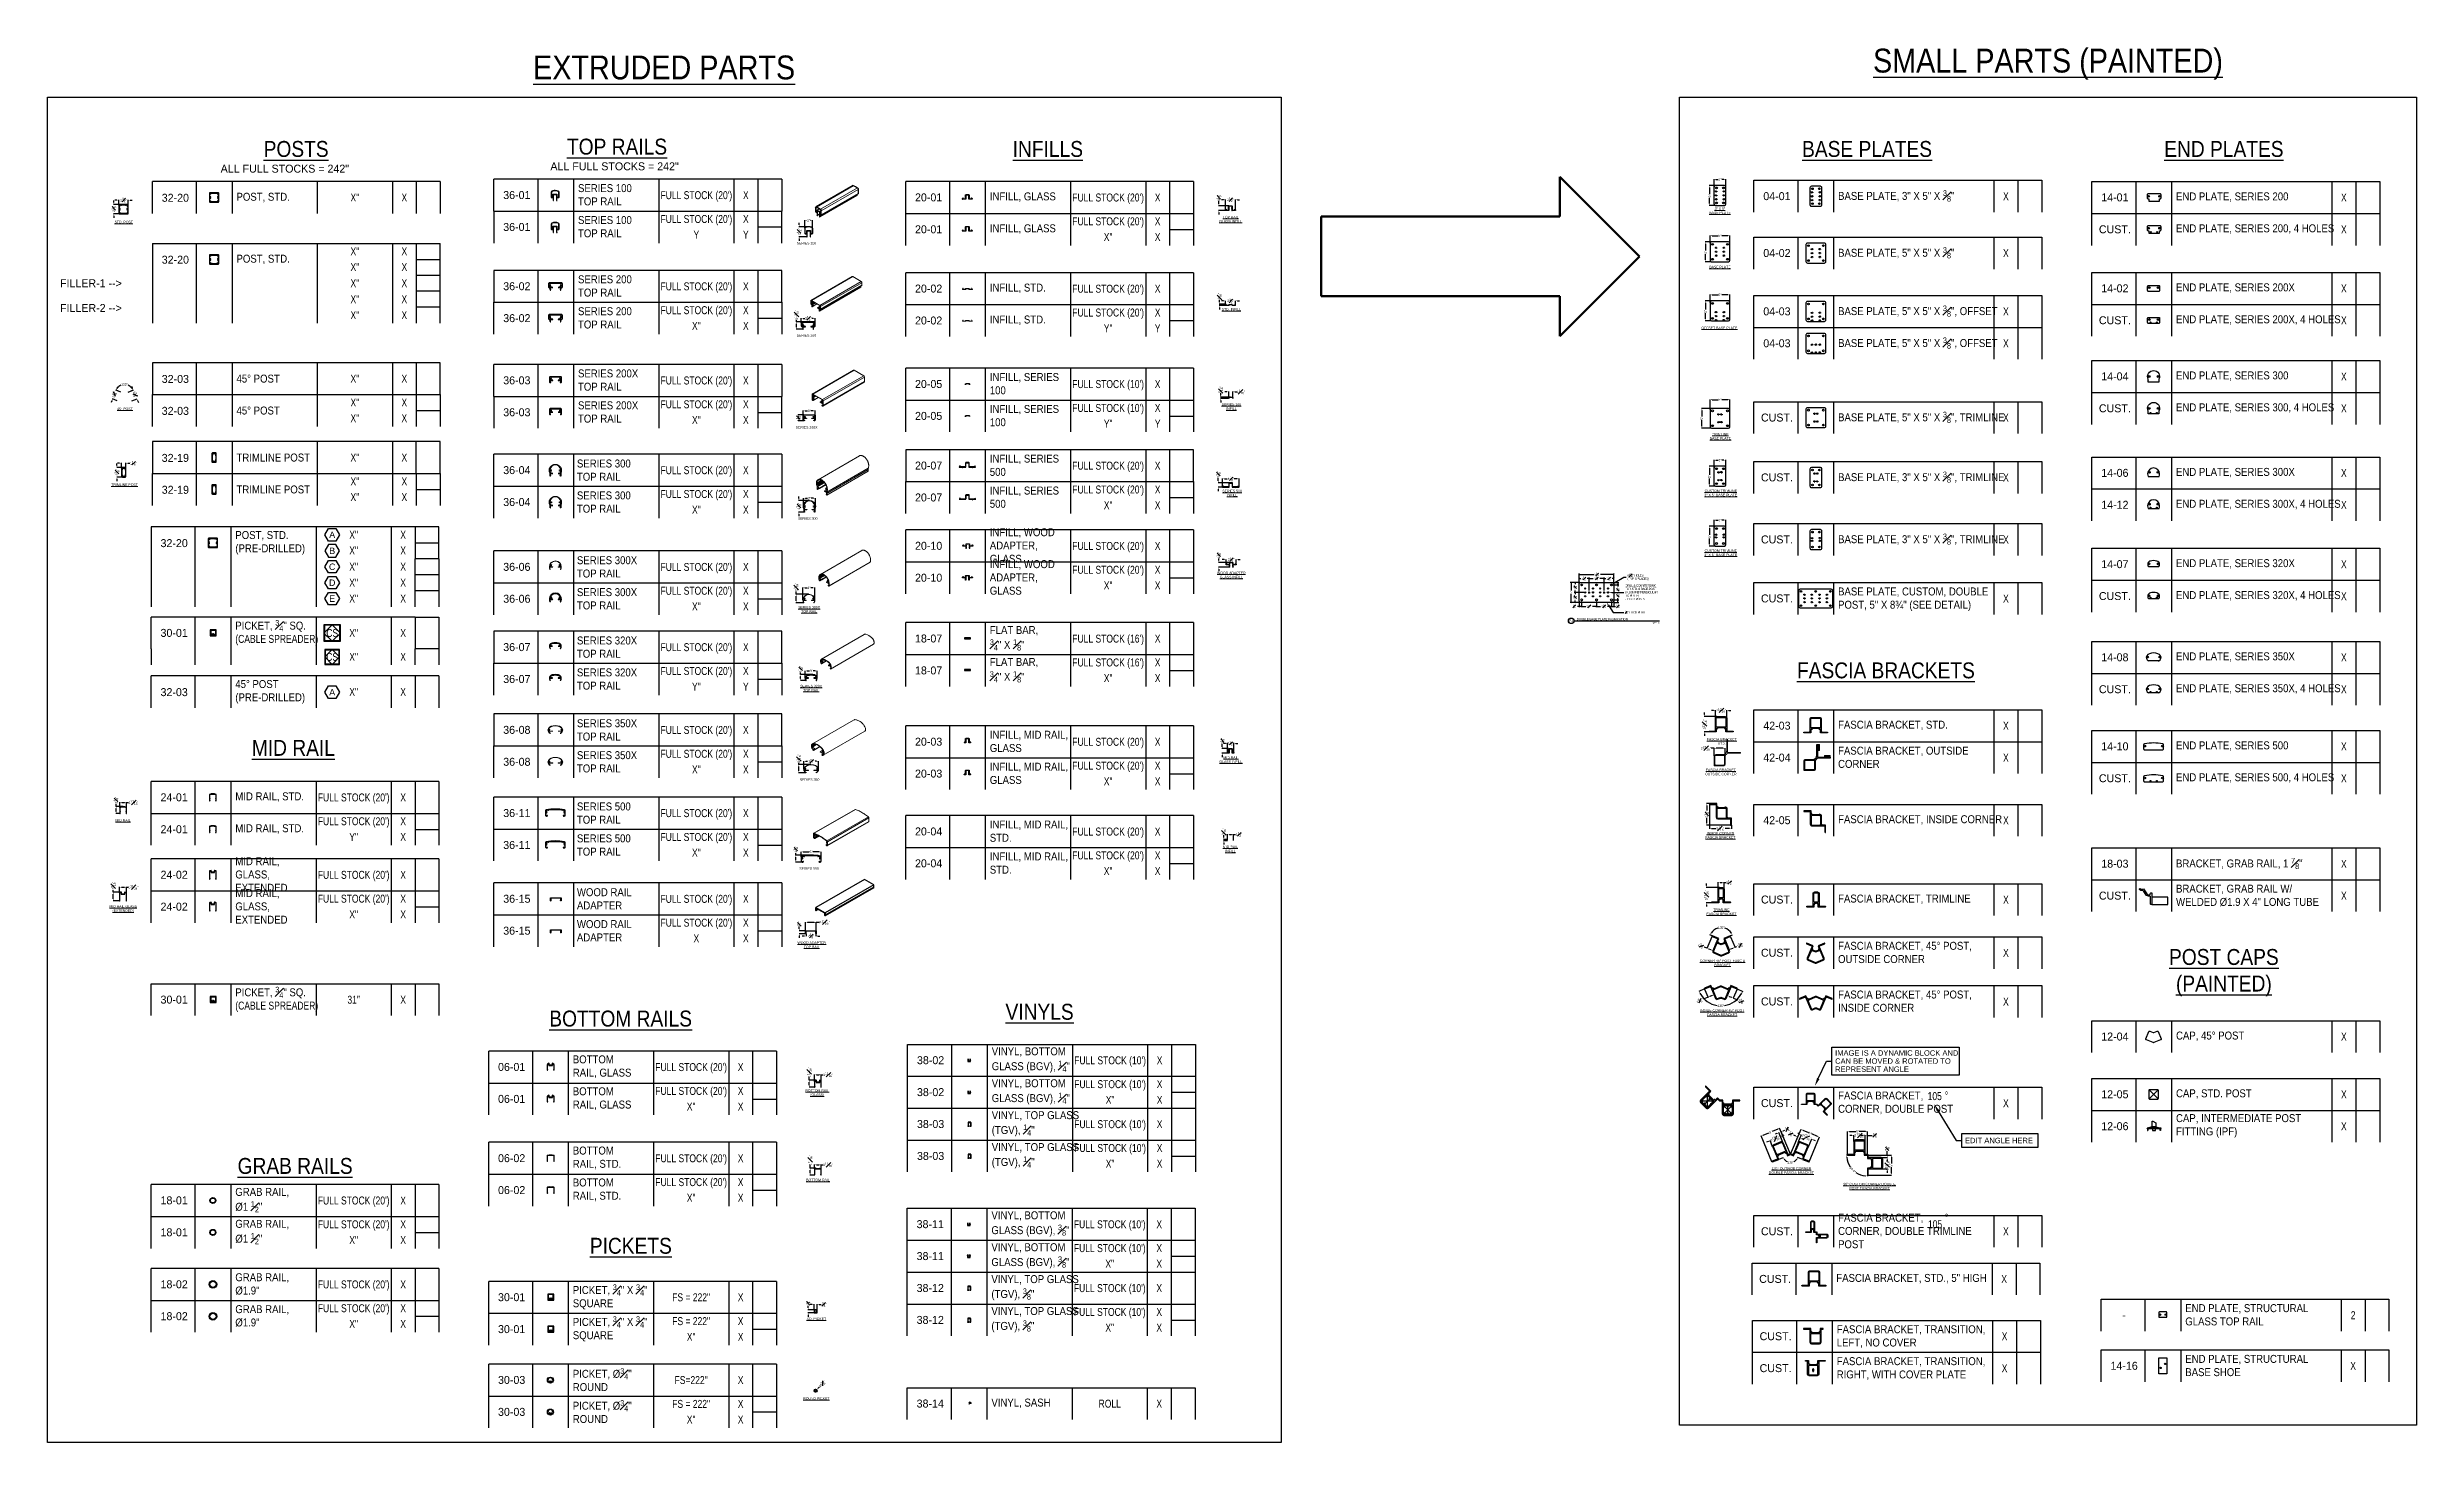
# Model space of a CAD drawing. Header units: inches. Extents: x -333 to 1223, y -450 to 45.
# Drawn here: x -26 to 569, y -305 to 45 of the extents above; entities that cross this region are included whole.
import ezdxf
from ezdxf import colors
from ezdxf.entities.mleader import LeaderData, LeaderLine
from ezdxf.enums import TextEntityAlignment as Align
from ezdxf.math import Vec2, Vec3

# ---------------------------------------------------------------- set-up
doc = ezdxf.new("R2010")
doc.units = ezdxf.units.IN
doc.header["$MEASUREMENT"] = 0
doc.linetypes.add('HIDDEN2', pattern=[0.1875, 0.125, -0.0625])
doc.layers.get('Defpoints').update_dxf_attribs({"color": 85})
for name, color, linetype in [('1', 161, 'Continuous'), ('Detail', 251, 'Continuous'), ('Dims', 1, 'Continuous'), ('Dims @ 1', 1, 'Continuous'), ('hidden', 45, 'HIDDEN2'), ('Lite', 9, 'Continuous'), ('NOTES', 7, 'Continuous'), ('PL', 252, 'Continuous'), ('POST-TAG', 4, 'Continuous'), ('TITLE-CALLOUT', 30, 'Continuous')]:
    doc.layers.add(name, color=color, linetype=linetype)
doc.styles.add('Schedule', font='GOTHIC.TTF', dxfattribs={"width": 0.9})
doc.styles.add('SM0', font='arial.ttf', dxfattribs={"height": 0.575})
doc.styles.get("Standard").update_dxf_attribs({"font": 'arial.ttf'})
doc.styles.add('style-sm', font='arial.ttf', dxfattribs={"height": 0.25})
doc.styles.add('style-SM4', font='arial.ttf', dxfattribs={"height": 0.5})
doc.dimstyles.new('Arch-sm', dxfattribs={"dimtxt": 0.25, "dimasz": 0.25, "dimexe": 0.0625, "dimexo": 0.0625, "dimgap": 0.125, "dimtad": 0, "dimdec": 4, "dimzin": 0, "dimdsep": 46, "dimlunit": 4, "dimtxsty": 'style-sm', "dimcen": 0.09, "dimclrd": 256, "dimclre": 256, "dimclrt": 7, "dimadec": 1, "dimazin": 1, "dimtfac": 1, "dimtdec": 4, "dimtofl": 0, "dimtmove": 0, "dimatfit": 3, "dimfxl": 0.18, "dimfrac": 1, "dimtolj": 1, "dimtzin": 0, "dimlwd": -1, "dimlwe": -1, "dimarcsym": 0})
doc.dimstyles.new('Arch-sm4', dxfattribs={"dimtxt": 0.5, "dimasz": 0.5, "dimexe": 0.125, "dimexo": 0.125, "dimgap": 0.125, "dimtad": 0, "dimdec": 4, "dimzin": 0, "dimdsep": 46, "dimlunit": 4, "dimtxsty": 'style-SM4', "dimcen": 0.1875, "dimclrd": 256, "dimclre": 256, "dimclrt": 7, "dimadec": 1, "dimazin": 1, "dimtfac": 1, "dimtdec": 4, "dimtofl": 0, "dimtmove": 0, "dimatfit": 3, "dimfxl": 0.18, "dimfrac": 1, "dimtolj": 1, "dimtzin": 0, "dimlwd": -1, "dimlwe": -1, "dimarcsym": 0})
doc.dimstyles.new('Arch2', dxfattribs={"dimtxt": 3.5, "dimasz": 3.375, "dimexe": 1.75, "dimexo": 1.75, "dimgap": 1.75, "dimtad": 0, "dimdec": 4, "dimzin": 0, "dimdsep": 46, "dimlunit": 4, "dimtxsty": 'Standard', "dimblk": 'ARCHTICK', "dimcen": 0, "dimclrd": 256, "dimclre": 256, "dimclrt": 7, "dimadec": 1, "dimazin": 3, "dimtfac": 1, "dimtdec": 4, "dimtofl": 0, "dimtmove": 0, "dimatfit": 3, "dimfxl": 0.18, "dimfrac": 1, "dimtolj": 1, "dimtzin": 0, "dimlwd": -1, "dimlwe": -1, "dimarcsym": 0})
pattern_1 = [(45, (-28.4882, -12.0518), (-0.08838835, 0.08838835), [])]

msp = doc.modelspace()

# ---------------------------------------------------------------- texts
at = {"layer": 'Defpoints', "style": 'Schedule'}
for s, p in [('ALL FULL STOCKS = 242"', (33.26359, 14.92238)), ('ALL FULL STOCKS = 242"', (116.07123, 15.5083)), ('FILLER-1 -->', (-15.44032, -13.85469)), ('FILLER-2 -->', (-15.44032, -20.06823))]:
    msp.add_text(s, height=2, dxfattribs=at).set_placement(p, align=Align.MIDDLE_CENTER)
at = {"layer": 'Dims', "lineweight": 0, "ltscale": 4, "char_height": 0.625, "attachment_point": 5}
for s, insert, width in [('{\\LSTD. POST}', (-7.19566, 1.51885), 9.2876192), ('{\\LTOP RAIL\\PGLASS INFILL}', (270.79653, 2.23534), 9.2876192), ('{\\L3" X 5"\\PBASE PLATE}', (393.674, 4.35802), 9.2876192), ('SERIES 100', (164.26995, -3.77935), 9.2876192), ('{\\LBASE PLATE}', (393.674, -9.79162), 9.2876192), ('{\\LSTD. INFILL}', (270.96984, -20.42173), 9.2876192), ('SERIES 200', (164.25258, -26.96306), 9.2876192), ('{\\LOFFSET BASE PLATE}', (393.53872, -25.07175), 9.2876192), ('{\\L45%%D POST}', (-6.91164, -45.39207), 9.2876192), ('{\\LSERIES 100\\PINFILL}', (270.98726, -44.81965), 9.2876192), ('SERIES 200X', (164.2994, -50.04631), 9.2876192), ('{\\LTRIMLINE\\PBASE PLATE}', (393.79257, -52.29075), 9.2876192), ('{\\LTRIMLINE POST}', (-6.99439, -64.43842), 9.2876192), ('{\\LSERIES 500\\PINFILL}', (271.17202, -66.54895), 9.2876192), ('{\\LCUSTOM TRIMLINE 3" X 5" BASE PLATE}', (393.88471, -66.50646), 8.5118049), ('SERIES 300', (164.5606, -72.93975), 9.2876192), ('{\\LCUSTOM TRIMLINE 3" X 5" BASE PLATE}', (393.88471, -81.53782), 8.5118049), ('{\\LWOOD ADAPTER\\PGLASS INFILL}', (270.96987, -87.11871), 9.2876192), ('{\\LSERIES 300X\\PTOP RAIL}', (164.93156, -95.76547), 9.2876192), ('{\\LSERIES 320X\\PTOP RAIL}', (165.43012, -115.54274), 9.2876192), ('{\\LFASCIA BRACKET\\P}STD.', (394.13141, -128.92021), 9.2876192), ('{\\LMID RAIL\\PGLASS INFILL}', (270.85779, -133.48517), 9.2876192), ('{\\LFASCIA BRACKET\\P}OUTSIDE CORNER', (393.90451, -136.58191), 9.2876192), ('SERIES 350', (165.04847, -138.5018), 9.2876192), ('{\\LMID RAIL}', (-7.381, -148.7476), 9.2876192), ('{\\LINSIDE CORNER \\PFASCIA BRACKET}', (393.81121, -152.49273), 9.2876192), ('SERIES 500', (164.9192, -160.84461), 9.2876192), ('{\\LMID RAIL\\PINFILL}', (270.73693, -155.90902), 9.2876192), ('{\\LMID RAIL GLASS\\P(EXTENDED)}', (-7.34228, -170.96937), 9.2876192), ('{\\LTRIMLINE \\PFASCIA BRACKET}', (394.06859, -171.69829), 9.2876192), ('{\\LWOOD ADAPTER\\PTOP RAIL}', (165.58771, -179.99086), 9.2876192), ('{\\LCORNER 45%%D POST FASCIA BRACKET}', (394.32661, -184.5206), 12.8736716), ('{\\LINSIDE CORNER 45%%D POST FASCIA BRACKET}', (394.23276, -196.99078), 12.8736716), ('{\\LBOTTOM RAIL\\P(GLASS)}', (166.96839, -217.20538), 9.2876192), ('{\\L135%%D OUTSIDE CORNER DOUBLE FASCIA BRACKET}', (411.62624, -236.69156), 12.8736716), ('{\\LBOTTOM RAIL}', (167.14912, -239.03955), 9.2876192), ('{\\L90%%D CUSTOM CORNER DOUBLE POST FASCIA BRACKET}', (431.24705, -240.60614), 13.9418411), ('{\\LSQ. PICKET}', (166.73746, -273.99502), 9.2876192), ('{\\LROUND PICKET}', (166.73746, -293.92303), 9.2876192)]:
    msp.add_mtext(s, dxfattribs=dict(at, insert=insert, width=width))
at = {"layer": 'NOTES', "attachment_point": 8, "style": 'Schedule'}
for s, insert, char_height, width in [('{\\LEXTRUDED PARTS}', (128.51305, 37.25219), 6, 99.3487463), ('{\\LSMALL PARTS (PAINTED)}', (476.06818, 37.25219), 6, 99.3487463), ('{\\LPOSTS}', (36.09344, 17.81443), 4, 33.4135396), ('{\\LTOP RAILS}', (116.68808, 18.40035), 4, 33.4135396), ('{\\LINFILLS}', (224.88184, 17.81443), 4, 33.4135396), ('{\\LBASE PLATES}', (430.62819, 17.81443), 4, 33.4135396), ('{\\LEND PLATES}', (520.24225, 17.81443), 4, 33.4135396), ('{\\LFASCIA BRACKETS}', (435.36593, -113.12459), 4, 63.8472969), ('{\\LMID RAIL}', (35.3979, -132.53358), 4, 33.4135396), ('{\\LPOST CAPS (PAINTED)}', (520.24225, -192.91809), 4, 33.4135396), ('{\\LVINYLS}', (222.81413, -198.86479), 4, 33.4135396), ('{\\LBOTTOM RAILS}', (117.59494, -200.56402), 4, 50.571881), ('{\\LGRAB RAILS}', (35.83762, -237.57284), 4, 33.4135396), ('{\\LPICKETS}', (120.15521, -257.63052), 4, 33.4135396)]:
    msp.add_mtext(s, dxfattribs=dict(at, insert=insert, char_height=char_height, width=width))

# ---------------------------------------------------------------- blocks, each defined once
blk = doc.blocks.new('32-20-BLOCK-1')
for p, q in [((72.27, 0), (0, 0)), ((0, -8.01), (0, 0)), ((10.99, 0), (10.99, -8.01)), ((19.99, 0), (19.99, -8.01)), ((41.4, 0), (41.4, -8.01)), ((60.27, 0), (60.27, -8.01)), ((66.27, 0), (66.27, -8.01)), ((72.27, 0), (72.27, -8.01))]:
    blk.add_line(p, q)
for points in [[(16.48, -5.2, 0.414214), (16.68, -4.99), (16.68, -3.02, 0.414214), (16.48, -2.82), (14.51, -2.82, 0.414214), (14.31, -3.02), (14.31, -4.99, 0.414214), (14.51, -5.2)], [(14.66, -4.16, 1), (14.59, -4.09, -2.347638), (14.59, -3.92, 1), (14.66, -3.85, 0.336086), (14.4, -3.82), (14.4, -3.53, 1), (14.4, -3.41), (14.4, -3.21, 0.128578), (14.51, -3.24, 1), (14.51, -3.14, -2.347638), (14.63, -3.02, 1), (14.72, -3.02, 0.128578), (14.69, -2.92), (14.9, -2.92, 1), (15.02, -2.92), (15.4, -2.92), (15.41, -2.93), (15.42, -2.92), (15.56, -2.92), (15.57, -2.93), (15.58, -2.92), (15.97, -2.92, 1), (16.09, -2.92), (16.29, -2.92, 0.128578), (16.26, -3.02, 1), (16.36, -3.02, -2.347638), (16.48, -3.14, 1), (16.48, -3.24, 0.128578), (16.58, -3.21), (16.58, -3.41, 1), (16.58, -3.53), (16.58, -3.82, 0.336086), (16.33, -3.85, 1), (16.4, -3.92, -2.347638), (16.4, -4.09, 1), (16.33, -4.16, 0.336086), (16.58, -4.19), (16.58, -4.49, 1), (16.58, -4.6), (16.58, -4.81, 0.128578), (16.48, -4.78, 1), (16.48, -4.87, -2.347638), (16.36, -4.99, 1), (16.26, -4.99, 0.128578), (16.29, -5.1), (16.09, -5.1, 1), (15.97, -5.1), (15.02, -5.1, 1), (14.9, -5.1), (14.69, -5.1, 0.128578), (14.72, -4.99, 1), (14.63, -4.99, -2.347638), (14.51, -4.87, 1), (14.51, -4.78, 0.128578), (14.4, -4.81), (14.4, -4.6, 1), (14.4, -4.49), (14.4, -4.19, 0.336086)]]:
    blk.add_lwpolyline(points, format="xyb", close=True)
at = {"layer": 'NOTES', "style": 'Schedule'}
blk.add_text('32-20', height=2, dxfattribs=at).set_placement((5.76, -4.08), align=Align.MIDDLE_CENTER)
at = {"layer": 'NOTES', "insert": (21.12, -4.01), "char_height": 2, "width": 16.7068, "attachment_point": 4, "style": 'Schedule'}
blk.add_mtext('POST, STD.', dxfattribs=at)
at = {"layer": 'NOTES', "style": 'Schedule', "width": 0.8}
for tag, p in [('LEN', (50.84, -4.01)), ('QTY', (63.27, -4.01))]:
    blk.add_attdef(tag, text='', height=2, dxfattribs=at).set_placement(p, align=Align.MIDDLE_CENTER)
blk = doc.blocks.new('32-03-BLOCK-1')
for p, q in [((10.99, 0), (10.99, -8.01)), ((19.99, 0), (19.99, -8.01)), ((41.4, 0), (41.4, -8.01)), ((60.27, 0), (60.27, -8.01)), ((66.27, 0), (66.27, -8.01))]:
    blk.add_line(p, q)
blk.add_lwpolyline([(72.27, -8.01), (72.27, 0), (0, 0), (0, -8.01)])
at = {"layer": 'NOTES', "style": 'Schedule'}
blk.add_text('32-03', height=2, dxfattribs=at).set_placement((5.76, -4.08), align=Align.MIDDLE_CENTER)
at = {"layer": 'NOTES', "insert": (21.12, -4.01), "char_height": 2, "width": 16.7068, "attachment_point": 4, "style": 'Schedule'}
blk.add_mtext('45%%D POST', dxfattribs=at)
at = {"layer": 'NOTES', "style": 'Schedule', "width": 0.8}
for tag, p in [('LEN', (50.84, -4.01)), ('QTY', (63.27, -4.01))]:
    blk.add_attdef(tag, text='', height=2, dxfattribs=at).set_placement(p, align=Align.MIDDLE_CENTER)
blk = doc.blocks.new('32-03-BLOCK-2')
for p, q in [((10.99, 0), (10.99, -8.01)), ((19.99, 0), (19.99, -8.01)), ((41.4, 0), (41.4, -8.01)), ((60.27, 0), (60.27, -8.01)), ((66.27, 0), (66.27, -8.01)), ((66.27, -4.01), (72.27, -4.01))]:
    blk.add_line(p, q)
blk.add_lwpolyline([(0, -8.01), (0, -8.01), (0, 0), (72.27, 0), (72.27, -8.01)])
at = {"layer": 'NOTES', "style": 'Schedule'}
blk.add_text('32-03', height=2, dxfattribs=at).set_placement((5.76, -4.08), align=Align.MIDDLE_CENTER)
at = {"layer": 'NOTES', "insert": (21.12, -4.01), "char_height": 2, "width": 16.7068, "attachment_point": 4, "style": 'Schedule'}
blk.add_mtext('45%%D POST', dxfattribs=at)
at = {"layer": 'NOTES', "style": 'Schedule', "width": 0.8}
for tag, p in [('LEN2', (50.84, -5.92)), ('LEN', (50.84, -1.98)), ('QTY2', (63.27, -5.92)), ('QTY', (63.27, -1.98))]:
    blk.add_attdef(tag, text='', height=2, dxfattribs=at).set_placement(p, align=Align.MIDDLE_CENTER)
blk = doc.blocks.new('32-19-BLOCK-1')
for p, q in [((10.99, 0), (10.99, -8.01)), ((19.99, 0), (19.99, -8.01)), ((41.4, 0), (41.4, -8.01)), ((60.27, 0), (60.27, -8.01))]:
    blk.add_line(p, q)
for points in [[(72.27, -8.01), (72.27, 0), (0, 0), (0, -8.01)], [(66.27, -8.01), (66.27, 0)]]:
    blk.add_lwpolyline(points)
for points in [[(14.94, -3.02), (14.94, -4.99, 0.414214), (15.15, -5.2), (15.84, -5.2, 0.414214), (16.04, -4.99), (16.04, -3.02, 0.414214), (15.84, -2.82), (15.15, -2.82, 0.414214), (14.94, -3.02)], [(15.34, -2.94), (15.65, -2.94, 0.848047), (15.74, -2.97, -2.34745), (15.79, -3.13, 1), (15.74, -3.22, 0.195976), (15.9, -3.23, -0.510056), (15.92, -3.24), (15.92, -3.41, 1), (15.92, -3.53), (15.92, -4.48, 1), (15.92, -4.6), (15.92, -4.77, -0.510068), (15.9, -4.79, 0.195966), (15.74, -4.8, 1.000018), (15.79, -4.89, -2.347508), (15.74, -5.05, 0.848063), (15.65, -5.08), (15.34, -5.08, 0.848048), (15.25, -5.05, -2.34745), (15.2, -4.89, 1), (15.24, -4.8, 0.195976), (15.08, -4.79, -0.510055), (15.06, -4.77), (15.06, -4.6, 1), (15.06, -4.48), (15.06, -3.53, 1), (15.06, -3.41), (15.06, -3.24, -0.510068), (15.08, -3.23, 0.195966), (15.24, -3.22, 1.000018), (15.2, -3.13, -2.347506), (15.25, -2.97, 0.848063), (15.34, -2.94, -2.132183)]]:
    blk.add_lwpolyline(points, format="xyb")
at = {"layer": 'NOTES', "style": 'Schedule'}
blk.add_text('32-19', height=2, dxfattribs=at).set_placement((5.76, -4.08), align=Align.MIDDLE_CENTER)
at = {"layer": 'NOTES', "insert": (21.12, -4.01), "char_height": 2, "width": 20.2828, "attachment_point": 4, "style": 'Schedule'}
blk.add_mtext('TRIMLINE POST', dxfattribs=at)
at = {"layer": 'NOTES', "style": 'Schedule', "width": 0.8}
for tag, p in [('LEN', (50.84, -4.01)), ('QTY', (63.27, -4.01))]:
    blk.add_attdef(tag, text='', height=2, dxfattribs=at).set_placement(p, align=Align.MIDDLE_CENTER)
blk = doc.blocks.new('32-19-BLOCK-2')
for p, q in [((10.99, 0), (10.99, -8.01)), ((19.99, 0), (19.99, -8.01)), ((41.4, 0), (41.4, -8.01)), ((60.27, 0), (60.27, -8.01)), ((66.27, -4.01), (72.27, -4.01))]:
    blk.add_line(p, q)
for points in [[(0, -8.01), (0, 0), (72.27, 0), (72.27, -8.01)], [(66.27, 0), (66.27, -8.01)]]:
    blk.add_lwpolyline(points)
for points in [[(14.94, -3.02), (14.94, -4.99, 0.414214), (15.15, -5.2), (15.84, -5.2, 0.414214), (16.04, -4.99), (16.04, -3.02, 0.414214), (15.84, -2.82), (15.15, -2.82, 0.414214), (14.94, -3.02)], [(15.34, -2.94), (15.65, -2.94, 0.848047), (15.74, -2.97, -2.34745), (15.79, -3.13, 1), (15.74, -3.22, 0.195976), (15.9, -3.23, -0.510056), (15.92, -3.24), (15.92, -3.41, 1), (15.92, -3.53), (15.92, -4.48, 1), (15.92, -4.6), (15.92, -4.77, -0.510068), (15.9, -4.79, 0.195966), (15.74, -4.8, 1.000018), (15.79, -4.89, -2.347508), (15.74, -5.05, 0.848063), (15.65, -5.08), (15.34, -5.08, 0.848048), (15.25, -5.05, -2.34745), (15.2, -4.89, 1), (15.24, -4.8, 0.195976), (15.08, -4.79, -0.510055), (15.06, -4.77), (15.06, -4.6, 1), (15.06, -4.48), (15.06, -3.53, 1), (15.06, -3.41), (15.06, -3.24, -0.510068), (15.08, -3.23, 0.195966), (15.24, -3.22, 1.000018), (15.2, -3.13, -2.347506), (15.25, -2.97, 0.848063), (15.34, -2.94, -2.132183)]]:
    blk.add_lwpolyline(points, format="xyb")
at = {"layer": 'NOTES', "style": 'Schedule'}
blk.add_text('32-19', height=2, dxfattribs=at).set_placement((5.76, -4.08), align=Align.MIDDLE_CENTER)
at = {"layer": 'NOTES', "insert": (21.12, -4.01), "char_height": 2, "width": 20.2828, "attachment_point": 4, "style": 'Schedule'}
blk.add_mtext('TRIMLINE POST', dxfattribs=at)
at = {"layer": 'NOTES', "style": 'Schedule', "width": 0.8}
for tag, p in [('LEN2', (50.84, -5.92)), ('LEN', (50.84, -1.98)), ('QTY2', (63.27, -5.92)), ('QTY', (63.27, -1.98))]:
    blk.add_attdef(tag, text='', height=2, dxfattribs=at).set_placement(p, align=Align.MIDDLE_CENTER)
blk = doc.blocks.new('36-01-BLOCK-1')
for p, q in [((72.27, 0), (0, 0)), ((0, -8.01), (0, 0)), ((10.99, 0), (10.99, -8.01)), ((19.99, 0), (19.99, -8.01)), ((41.4, 0), (41.4, -8.01)), ((60.27, 0), (60.27, -8.01)), ((66.27, 0), (66.27, -8.01)), ((72.27, 0), (72.27, -8.01))]:
    blk.add_line(p, q)
for points in [[(14.98, -5.1), (14.99, -5.09), (14.98, -5.07), (14.99, -5.06), (14.98, -5.04), (14.99, -5.03), (14.98, -5.01), (14.99, -5), (14.98, -4.98), (14.99, -4.97), (14.98, -4.95), (14.99, -4.94), (14.98, -4.92), (14.99, -4.91), (14.98, -4.89), (14.99, -4.88), (14.98, -4.86), (14.99, -4.85), (14.98, -4.83), (14.99, -4.82), (14.98, -4.8), (14.99, -4.79), (14.98, -4.77), (14.99, -4.76), (14.98, -4.74), (14.99, -4.73), (14.98, -4.71), (14.99, -4.7), (14.98, -4.68), (14.99, -4.67), (14.98, -4.65), (14.99, -4.64), (14.98, -4.62), (14.99, -4.61), (14.98, -4.59), (14.99, -4.58), (14.98, -4.56), (14.99, -4.55), (14.98, -4.53), (14.99, -4.52), (14.98, -4.5), (14.99, -4.49), (14.98, -4.47), (14.99, -4.46), (14.98, -4.44), (14.99, -4.43), (14.98, -4.41), (14.99, -4.4), (14.98, -4.38), (14.99, -4.37), (14.98, -4.35), (14.99, -4.34), (14.98, -4.32), (14.99, -4.31), (14.98, -4.29), (14.99, -4.28), (14.98, -4.26), (14.99, -4.25), (14.98, -4.23), (14.99, -4.22), (14.98, -4.2), (14.99, -4.19), (14.98, -4.17), (14.99, -4.16), (14.98, -4.14), (14.99, -4.13), (14.98, -4.11), (14.99, -4.1), (14.98, -4.08), (14.99, -4.07), (14.98, -4.05), (14.99, -4.04), (14.98, -3.96), (14.99, -3.94), (14.98, -3.93), (14.99, -3.91), (14.98, -3.9), (14.99, -3.88), (14.98, -3.87), (14.99, -3.86), (15.37, -3.86), (15.75, -3.86), (15.76, -3.87), (15.74, -3.88), (15.76, -3.9), (15.74, -3.91), (15.76, -3.93), (15.74, -3.94), (15.76, -3.96), (15.74, -4.04), (15.76, -4.05), (15.74, -4.07), (15.76, -4.08), (15.74, -4.1), (15.76, -4.11), (15.74, -4.13), (15.76, -4.14), (15.74, -4.16), (15.76, -4.17), (15.74, -4.19), (15.76, -4.2), (15.74, -4.22), (15.76, -4.23), (15.74, -4.25), (15.76, -4.26), (15.74, -4.28), (15.76, -4.29), (15.74, -4.31), (15.76, -4.32), (15.74, -4.34), (15.76, -4.35), (15.74, -4.37), (15.76, -4.38), (15.74, -4.4), (15.76, -4.41), (15.74, -4.43), (15.76, -4.44), (15.74, -4.46), (15.76, -4.47), (15.74, -4.49), (15.76, -4.5), (15.74, -4.52), (15.76, -4.53), (15.74, -4.55), (15.76, -4.56), (15.74, -4.58), (15.76, -4.59), (15.74, -4.61), (15.76, -4.62), (15.74, -4.64), (15.76, -4.65), (15.74, -4.67), (15.76, -4.68), (15.74, -4.7), (15.76, -4.71), (15.74, -4.73), (15.76, -4.74), (15.74, -4.76), (15.76, -4.77), (15.74, -4.79), (15.76, -4.8), (15.74, -4.82), (15.76, -4.83), (15.74, -4.85), (15.76, -4.86), (15.74, -4.88), (15.76, -4.89), (15.74, -4.91), (15.76, -4.92), (15.74, -4.94), (15.76, -4.95), (15.74, -4.97), (15.76, -4.98), (15.74, -5), (15.76, -5.01), (15.74, -5.03), (15.76, -5.04), (15.74, -5.06), (15.76, -5.07), (15.74, -5.09), (15.76, -5.1), (15.74, -5.12), (15.76, -5.13), (15.74, -5.15), (15.76, -5.16), (15.74, -5.18), (15.76, -5.19), (15.74, -5.21), (15.76, -5.22), (15.74, -5.24), (15.76, -5.25), (15.74, -5.27), (15.76, -5.28), (15.74, -5.3), (15.76, -5.31), (15.74, -5.33), (15.76, -5.34), (15.74, -5.36), (15.76, -5.37), (15.82, -5.37, 0.414214), (15.85, -5.34, 0.311756), (15.83, -5.31, -0.311756), (15.82, -5.3), (15.82, -4.95), (15.81, -4.93), (15.82, -4.92), (15.82, -4.64, -0.414214), (15.85, -4.61), (16.22, -4.61, 0.414214), (16.37, -4.46), (16.37, -3.28, 0.322254), (16.16, -2.99, 0.08113), (15.37, -2.86, 0.08113), (14.57, -2.99, 0.322254), (14.37, -3.28), (14.37, -4.46, 0.414214), (14.52, -4.61), (14.88, -4.61, -0.414214), (14.91, -4.64), (14.91, -4.92), (14.93, -4.93), (14.91, -4.95), (14.91, -5.3, -0.311756), (14.9, -5.31, 0.311756), (14.88, -5.34), (14.88, -5.34, 0.414214), (14.91, -5.37), (14.98, -5.37), (14.99, -5.36), (14.98, -5.34), (14.99, -5.33), (14.98, -5.31), (14.99, -5.3), (14.98, -5.28), (14.99, -5.27), (14.98, -5.25), (14.99, -5.24), (14.98, -5.22), (14.99, -5.21), (14.98, -5.19), (14.99, -5.18), (14.98, -5.16), (14.99, -5.15), (14.98, -5.13), (14.99, -5.12)], [(14.43, -4.46, 0.414214), (14.52, -4.55), (14.88, -4.55, 0.414214), (14.91, -4.52), (14.91, -3.82, -0.414214), (14.94, -3.79), (15.19, -3.79), (15.19, -3.79, -1), (15.2, -3.79), (15.21, -3.79, -1), (15.22, -3.79), (15.79, -3.79, -0.414214), (15.82, -3.82), (15.82, -4.52, 0.414214), (15.85, -4.55), (16.22, -4.55, 0.414214), (16.3, -4.46), (16.3, -3.28, 0.322254), (16.14, -3.05, 0.08113), (15.37, -2.93, 0.08113), (14.59, -3.05, 0.322254), (14.43, -3.28)]]:
    blk.add_lwpolyline(points, format="xyb", close=True)
at = {"layer": 'NOTES', "style": 'Schedule'}
blk.add_text('36-01', height=2, dxfattribs=at).set_placement((5.76, -3.98), align=Align.MIDDLE_CENTER)
at = {"layer": 'NOTES', "insert": (21.12, -3.92), "char_height": 2, "width": 16.7068, "attachment_point": 4, "style": 'Schedule'}
blk.add_mtext('SERIES 100 TOP RAIL', dxfattribs=at)
at = {"layer": 'NOTES', "style": 'Schedule', "width": 0.8}
for tag, p in [('LEN', (50.84, -4.01)), ('QTY', (63.27, -4.01))]:
    blk.add_attdef(tag, text='', height=2, dxfattribs=at).set_placement(p, align=Align.MIDDLE_CENTER)
blk = doc.blocks.new('36-01-BLOCK-2')
for p, q in [((0, 0), (0, -8.01)), ((0, 0), (72.27, 0)), ((10.99, 0), (10.99, -8.01)), ((19.99, 0), (19.99, -8.01)), ((41.4, 0), (41.4, -8.01)), ((60.27, 0), (60.27, -8.01)), ((66.27, 0), (66.27, -8.01)), ((72.27, -8.01), (72.27, 0)), ((72.27, -4.01), (66.27, -4.01))]:
    blk.add_line(p, q)
for points in [[(14.98, -5.1), (14.99, -5.09), (14.98, -5.07), (14.99, -5.06), (14.98, -5.04), (14.99, -5.03), (14.98, -5.01), (14.99, -5), (14.98, -4.98), (14.99, -4.97), (14.98, -4.95), (14.99, -4.94), (14.98, -4.92), (14.99, -4.91), (14.98, -4.89), (14.99, -4.88), (14.98, -4.86), (14.99, -4.85), (14.98, -4.83), (14.99, -4.82), (14.98, -4.8), (14.99, -4.79), (14.98, -4.77), (14.99, -4.76), (14.98, -4.74), (14.99, -4.73), (14.98, -4.71), (14.99, -4.7), (14.98, -4.68), (14.99, -4.67), (14.98, -4.65), (14.99, -4.64), (14.98, -4.62), (14.99, -4.61), (14.98, -4.59), (14.99, -4.58), (14.98, -4.56), (14.99, -4.55), (14.98, -4.53), (14.99, -4.52), (14.98, -4.5), (14.99, -4.49), (14.98, -4.47), (14.99, -4.46), (14.98, -4.44), (14.99, -4.43), (14.98, -4.41), (14.99, -4.4), (14.98, -4.38), (14.99, -4.37), (14.98, -4.35), (14.99, -4.34), (14.98, -4.32), (14.99, -4.31), (14.98, -4.29), (14.99, -4.28), (14.98, -4.26), (14.99, -4.25), (14.98, -4.23), (14.99, -4.22), (14.98, -4.2), (14.99, -4.19), (14.98, -4.17), (14.99, -4.16), (14.98, -4.14), (14.99, -4.13), (14.98, -4.11), (14.99, -4.1), (14.98, -4.08), (14.99, -4.07), (14.98, -4.05), (14.99, -4.04), (14.98, -3.96), (14.99, -3.94), (14.98, -3.93), (14.99, -3.91), (14.98, -3.9), (14.99, -3.88), (14.98, -3.87), (14.99, -3.86), (15.37, -3.86), (15.75, -3.86), (15.76, -3.87), (15.74, -3.88), (15.76, -3.9), (15.74, -3.91), (15.76, -3.93), (15.74, -3.94), (15.76, -3.96), (15.74, -4.04), (15.76, -4.05), (15.74, -4.07), (15.76, -4.08), (15.74, -4.1), (15.76, -4.11), (15.74, -4.13), (15.76, -4.14), (15.74, -4.16), (15.76, -4.17), (15.74, -4.19), (15.76, -4.2), (15.74, -4.22), (15.76, -4.23), (15.74, -4.25), (15.76, -4.26), (15.74, -4.28), (15.76, -4.29), (15.74, -4.31), (15.76, -4.32), (15.74, -4.34), (15.76, -4.35), (15.74, -4.37), (15.76, -4.38), (15.74, -4.4), (15.76, -4.41), (15.74, -4.43), (15.76, -4.44), (15.74, -4.46), (15.76, -4.47), (15.74, -4.49), (15.76, -4.5), (15.74, -4.52), (15.76, -4.53), (15.74, -4.55), (15.76, -4.56), (15.74, -4.58), (15.76, -4.59), (15.74, -4.61), (15.76, -4.62), (15.74, -4.64), (15.76, -4.65), (15.74, -4.67), (15.76, -4.68), (15.74, -4.7), (15.76, -4.71), (15.74, -4.73), (15.76, -4.74), (15.74, -4.76), (15.76, -4.77), (15.74, -4.79), (15.76, -4.8), (15.74, -4.82), (15.76, -4.83), (15.74, -4.85), (15.76, -4.86), (15.74, -4.88), (15.76, -4.89), (15.74, -4.91), (15.76, -4.92), (15.74, -4.94), (15.76, -4.95), (15.74, -4.97), (15.76, -4.98), (15.74, -5), (15.76, -5.01), (15.74, -5.03), (15.76, -5.04), (15.74, -5.06), (15.76, -5.07), (15.74, -5.09), (15.76, -5.1), (15.74, -5.12), (15.76, -5.13), (15.74, -5.15), (15.76, -5.16), (15.74, -5.18), (15.76, -5.19), (15.74, -5.21), (15.76, -5.22), (15.74, -5.24), (15.76, -5.25), (15.74, -5.27), (15.76, -5.28), (15.74, -5.3), (15.76, -5.31), (15.74, -5.33), (15.76, -5.34), (15.74, -5.36), (15.76, -5.37), (15.82, -5.37, 0.414214), (15.85, -5.34, 0.311756), (15.83, -5.31, -0.311756), (15.82, -5.3), (15.82, -4.95), (15.81, -4.93), (15.82, -4.92), (15.82, -4.64, -0.414214), (15.85, -4.61), (16.22, -4.61, 0.414214), (16.37, -4.46), (16.37, -3.28, 0.322254), (16.16, -2.99, 0.08113), (15.37, -2.86, 0.08113), (14.57, -2.99, 0.322254), (14.37, -3.28), (14.37, -4.46, 0.414214), (14.52, -4.61), (14.88, -4.61, -0.414214), (14.91, -4.64), (14.91, -4.92), (14.93, -4.93), (14.91, -4.95), (14.91, -5.3, -0.311756), (14.9, -5.31, 0.311756), (14.88, -5.34), (14.88, -5.34, 0.414214), (14.91, -5.37), (14.98, -5.37), (14.99, -5.36), (14.98, -5.34), (14.99, -5.33), (14.98, -5.31), (14.99, -5.3), (14.98, -5.28), (14.99, -5.27), (14.98, -5.25), (14.99, -5.24), (14.98, -5.22), (14.99, -5.21), (14.98, -5.19), (14.99, -5.18), (14.98, -5.16), (14.99, -5.15), (14.98, -5.13), (14.99, -5.12)], [(14.43, -4.46, 0.414214), (14.52, -4.55), (14.88, -4.55, 0.414214), (14.91, -4.52), (14.91, -3.82, -0.414214), (14.94, -3.79), (15.19, -3.79), (15.19, -3.79, -1), (15.2, -3.79), (15.21, -3.79, -1), (15.22, -3.79), (15.79, -3.79, -0.414214), (15.82, -3.82), (15.82, -4.52, 0.414214), (15.85, -4.55), (16.22, -4.55, 0.414214), (16.3, -4.46), (16.3, -3.28, 0.322254), (16.14, -3.05, 0.08113), (15.37, -2.93, 0.08113), (14.59, -3.05, 0.322254), (14.43, -3.28)]]:
    blk.add_lwpolyline(points, format="xyb", close=True)
at = {"layer": 'NOTES', "style": 'Schedule'}
blk.add_text('36-01', height=2, dxfattribs=at).set_placement((5.76, -3.98), align=Align.MIDDLE_CENTER)
at = {"layer": 'NOTES', "insert": (21.12, -3.92), "char_height": 2, "width": 16.7068, "attachment_point": 4, "style": 'Schedule'}
blk.add_mtext('SERIES 100 TOP RAIL', dxfattribs=at)
at = {"layer": 'NOTES', "style": 'Schedule', "width": 0.8}
for tag, p in [('LEN2', (50.84, -5.92)), ('LEN', (50.84, -1.98)), ('QTY2', (63.27, -5.92)), ('QTY', (63.27, -1.98))]:
    blk.add_attdef(tag, text='', height=2, dxfattribs=at).set_placement(p, align=Align.MIDDLE_CENTER)
blk = doc.blocks.new('36-02-BLOCK-1')
for p, q in [((10.99, 0), (10.99, -8.01)), ((19.99, 0), (19.99, -8.01)), ((41.4, 0), (41.4, -8.01)), ((60.27, 0), (60.27, -8.01)), ((66.27, 0), (66.27, -8.01))]:
    blk.add_line(p, q)
blk.add_lwpolyline([(72.27, -8.01), (72.27, 0), (0, 0), (0, -8.01)])
blk.add_lwpolyline([(16.78, -4.94, 0.414214), (16.79, -4.93), (16.79, -4.75), (16.77, -4.74), (16.79, -4.72), (16.79, -4.37, -0.414214), (16.8, -4.36), (16.95, -4.36, 0.414214), (17.2, -4.11), (17.2, -3.36, 0.414214), (16.95, -3.11), (15.45, -3.11), (13.95, -3.11, 0.414214), (13.7, -3.36), (13.7, -4.11, 0.414214), (13.95, -4.36), (14.1, -4.36, -0.414214), (14.11, -4.37), (14.11, -4.72), (14.13, -4.74), (14.11, -4.75), (14.11, -4.93, 0.414214), (14.12, -4.94), (14.18, -4.94, 0.57735), (14.19, -4.93), (14.17, -4.89, -0.57735), (14.18, -4.88), (14.24, -4.88, 0.414214), (14.26, -4.85), (14.26, -4.85, 0.414214), (14.24, -4.83), (14.18, -4.83, -0.414214), (14.17, -4.82), (14.17, -4.34, -0.414214), (14.18, -4.33), (14.6, -4.33), (14.61, -4.32), (14.63, -4.33), (14.75, -4.33, 0.414214), (14.78, -4.3), (14.78, -4.3, 0.414214), (14.75, -4.27), (14.31, -4.27), (14.31, -4.15, -0.414214), (14.32, -4.14), (14.36, -4.14, 0.414214), (14.39, -4.11), (14.39, -4.11, 0.414214), (14.36, -4.08), (14.32, -4.08, 0.414214), (14.24, -4.15), (14.24, -4.27), (13.95, -4.27, -0.414214), (13.79, -4.11), (13.79, -3.81, -0.414214), (13.82, -3.78), (13.9, -3.78, -0.300111), (13.93, -3.8, 0.534946), (14.19, -3.84, 0.489045), (14.18, -3.79), (14.18, -3.79, 0.346647), (14.14, -3.8, -2.504927), (14.14, -3.67, 0.346647), (14.18, -3.67), (14.18, -3.67, 0.482853), (14.19, -3.63, 0.541406), (13.93, -3.67, -0.300111), (13.9, -3.69), (13.86, -3.69, 1), (13.85, -3.69), (13.84, -3.69, 1), (13.83, -3.69), (13.82, -3.69, -0.414214), (13.79, -3.66), (13.79, -3.36, -0.414214), (13.95, -3.19), (15.45, -3.19), (16.95, -3.19, -0.414214), (17.11, -3.36), (17.11, -3.66, -0.414214), (17.08, -3.69), (17, -3.69, -0.300111), (16.97, -3.67, 0.541406), (16.71, -3.63, 0.482853), (16.72, -3.67), (16.72, -3.67, 0.346647), (16.76, -3.67, -2.504927), (16.76, -3.8, 0.346647), (16.72, -3.79), (16.72, -3.79, 0.489045), (16.71, -3.84, 0.534946), (16.97, -3.8, -0.300111), (17, -3.78), (17.08, -3.78, -0.414214), (17.11, -3.81), (17.11, -4.11, -0.414214), (16.95, -4.27), (16.65, -4.27), (16.65, -4.15, 0.414214), (16.58, -4.08), (16.54, -4.08, 0.414214), (16.51, -4.11), (16.51, -4.11, 0.414214), (16.54, -4.14), (16.58, -4.14, -0.414214), (16.59, -4.15), (16.59, -4.27), (16.15, -4.27, 0.414214), (16.12, -4.3), (16.12, -4.3, 0.414214), (16.15, -4.33), (16.27, -4.33), (16.29, -4.32), (16.3, -4.33), (16.72, -4.33, -0.414214), (16.73, -4.34), (16.73, -4.82, -0.414214), (16.72, -4.83), (16.66, -4.83, 0.414214), (16.64, -4.85), (16.64, -4.85, 0.414214), (16.66, -4.88), (16.72, -4.88, -0.57735), (16.73, -4.89), (16.71, -4.93, 0.57735), (16.72, -4.94)], format="xyb", close=True)
at = {"layer": 'NOTES', "style": 'Schedule'}
blk.add_text('36-02', height=2, dxfattribs=at).set_placement((5.76, -3.98), align=Align.MIDDLE_CENTER)
at = {"layer": 'NOTES', "insert": (21.12, -3.92), "char_height": 2, "width": 16.7068, "attachment_point": 4, "style": 'Schedule'}
blk.add_mtext('SERIES 200 TOP RAIL', dxfattribs=at)
at = {"layer": 'NOTES', "style": 'Schedule', "width": 0.8}
for tag, p in [('LEN', (50.84, -4.01)), ('QTY', (63.27, -4.01))]:
    blk.add_attdef(tag, text='', height=2, dxfattribs=at).set_placement(p, align=Align.MIDDLE_CENTER)
blk = doc.blocks.new('36-02-BLOCK-2')
for p, q in [((10.99, 0), (10.99, -8.01)), ((19.99, 0), (19.99, -8.01)), ((41.4, 0), (41.4, -8.01)), ((60.27, 0), (60.27, -8.01)), ((66.27, 0), (66.27, -8.01)), ((66.27, -4.01), (72.27, -4.01))]:
    blk.add_line(p, q)
blk.add_lwpolyline([(0, -8.01), (0, 0), (72.27, 0), (72.27, -8.01)])
blk.add_lwpolyline([(16.78, -4.91, 0.414214), (16.79, -4.9), (16.79, -4.72), (16.77, -4.71), (16.79, -4.69), (16.79, -4.34, -0.414214), (16.8, -4.33), (16.95, -4.33, 0.414214), (17.2, -4.08), (17.2, -3.33, 0.414214), (16.95, -3.08), (15.45, -3.08), (13.95, -3.08, 0.414214), (13.7, -3.33), (13.7, -4.08, 0.414214), (13.95, -4.33), (14.1, -4.33, -0.414214), (14.11, -4.34), (14.11, -4.69), (14.13, -4.71), (14.11, -4.72), (14.11, -4.9, 0.414214), (14.12, -4.91), (14.18, -4.91, 0.57735), (14.19, -4.9), (14.17, -4.86, -0.57735), (14.18, -4.85), (14.24, -4.85, 0.414214), (14.26, -4.82), (14.26, -4.82, 0.414214), (14.24, -4.8), (14.18, -4.8, -0.414214), (14.17, -4.79), (14.17, -4.32, -0.414214), (14.18, -4.31), (14.6, -4.31), (14.61, -4.29), (14.63, -4.31), (14.75, -4.31, 0.414214), (14.78, -4.28), (14.78, -4.27, 0.414214), (14.75, -4.24), (14.31, -4.24), (14.31, -4.12, -0.414214), (14.32, -4.11), (14.36, -4.11, 0.414214), (14.39, -4.08), (14.39, -4.08, 0.414214), (14.36, -4.05), (14.32, -4.05, 0.414214), (14.24, -4.12), (14.24, -4.24), (13.95, -4.24, -0.414214), (13.79, -4.08), (13.79, -3.78, -0.414214), (13.82, -3.75), (13.9, -3.75, -0.300111), (13.93, -3.77, 0.534946), (14.19, -3.81, 0.489045), (14.18, -3.77), (14.18, -3.76, 0.346647), (14.14, -3.77, -2.504927), (14.14, -3.64, 0.346647), (14.18, -3.64), (14.18, -3.64, 0.482853), (14.19, -3.6, 0.541406), (13.93, -3.64, -0.300111), (13.9, -3.66), (13.86, -3.66, 1), (13.85, -3.66), (13.84, -3.66, 1), (13.83, -3.66), (13.82, -3.66, -0.414214), (13.79, -3.63), (13.79, -3.33, -0.414214), (13.95, -3.17), (15.45, -3.17), (16.95, -3.17, -0.414214), (17.11, -3.33), (17.11, -3.63, -0.414214), (17.08, -3.66), (17, -3.66, -0.300111), (16.97, -3.64, 0.541406), (16.71, -3.6, 0.482853), (16.72, -3.64), (16.72, -3.64, 0.346647), (16.76, -3.64, -2.504927), (16.76, -3.77, 0.346647), (16.72, -3.76), (16.72, -3.77, 0.489045), (16.71, -3.81, 0.534946), (16.97, -3.77, -0.300111), (17, -3.75), (17.08, -3.75, -0.414214), (17.11, -3.78), (17.11, -4.08, -0.414214), (16.95, -4.24), (16.65, -4.24), (16.65, -4.12, 0.414214), (16.58, -4.05), (16.54, -4.05, 0.414214), (16.51, -4.08), (16.51, -4.08, 0.414214), (16.54, -4.11), (16.58, -4.11, -0.414214), (16.59, -4.12), (16.59, -4.24), (16.15, -4.24, 0.414214), (16.12, -4.27), (16.12, -4.28, 0.414214), (16.15, -4.31), (16.27, -4.31), (16.29, -4.29), (16.3, -4.31), (16.72, -4.31, -0.414214), (16.73, -4.32), (16.73, -4.79, -0.414214), (16.72, -4.8), (16.66, -4.8, 0.414214), (16.64, -4.82), (16.64, -4.82, 0.414214), (16.66, -4.85), (16.72, -4.85, -0.57735), (16.73, -4.86), (16.71, -4.9, 0.57735), (16.72, -4.91)], format="xyb", close=True)
at = {"layer": 'NOTES', "style": 'Schedule'}
blk.add_text('36-02', height=2, dxfattribs=at).set_placement((5.76, -3.98), align=Align.MIDDLE_CENTER)
at = {"layer": 'NOTES', "insert": (21.12, -3.92), "char_height": 2, "width": 16.7068, "attachment_point": 4, "style": 'Schedule'}
blk.add_mtext('SERIES 200 TOP RAIL', dxfattribs=at)
at = {"layer": 'NOTES', "style": 'Schedule', "width": 0.8}
for tag, p in [('LEN2', (50.84, -5.92)), ('LEN', (50.84, -1.98)), ('QTY2', (63.27, -5.92)), ('QTY', (63.27, -1.98))]:
    blk.add_attdef(tag, text='', height=2, dxfattribs=at).set_placement(p, align=Align.MIDDLE_CENTER)
blk = doc.blocks.new('36-03-BLOCK-1')
for p, q in [((72.27, 0), (0, 0)), ((0, -8.01), (0, 0)), ((10.99, 0), (10.99, -8.01)), ((19.99, 0), (19.99, -8.01)), ((41.4, 0), (41.4, -8.01)), ((60.27, 0), (60.27, -8.01)), ((66.27, 0), (66.27, -8.01)), ((72.27, 0), (72.27, -8.01))]:
    blk.add_line(p, q)
blk.add_lwpolyline([(14.44, -3.66, -2.504927), (14.44, -3.54, 0.346647), (14.47, -3.55), (14.47, -3.55, 0.482853), (14.48, -3.51, 0.541406), (14.26, -3.55, -0.300111), (14.23, -3.56), (14.07, -3.56, -0.414214), (14.04, -3.54), (14.04, -3.28, -0.414214), (14.18, -3.14), (16.75, -3.14, -0.414214), (16.89, -3.28), (16.89, -3.54, -0.414214), (16.87, -3.56), (16.7, -3.56, -0.300111), (16.67, -3.55, 0.541406), (16.45, -3.51, 0.482853), (16.46, -3.55), (16.46, -3.55, 0.346647), (16.49, -3.54, -2.504927), (16.49, -3.66, 0.346647), (16.46, -3.65), (16.46, -3.65, 0.489045), (16.45, -3.69, 0.534946), (16.67, -3.65, -0.300111), (16.7, -3.64), (16.87, -3.64, -0.414214), (16.89, -3.66), (16.89, -3.92), (16.14, -3.92, 0.414214), (16.12, -3.95), (16.12, -3.95, 0.414214), (16.14, -3.98), (16.89, -3.98), (16.89, -4.39, -0.414214), (16.83, -4.45), (16.66, -4.45, 0.414214), (16.63, -4.47), (16.63, -4.47, 0.414214), (16.66, -4.49), (16.72, -4.49), (16.72, -4.56, 0.392641), (16.73, -4.57), (16.73, -4.57, 0.414214), (16.97, -4.34), (16.97, -3.28, 0.414214), (16.75, -3.06), (14.18, -3.06, 0.414214), (13.97, -3.28), (13.97, -4.34, 0.414214), (14.2, -4.57), (14.2, -4.57, 0.392641), (14.21, -4.56), (14.21, -4.49), (14.28, -4.49, 0.414214), (14.3, -4.47), (14.3, -4.47, 0.414214), (14.28, -4.45), (14.1, -4.45, -0.414214), (14.04, -4.39), (14.04, -3.98), (14.79, -3.98, 0.414214), (14.81, -3.95), (14.81, -3.95, 0.414214), (14.79, -3.92), (14.04, -3.92), (14.04, -3.66, -0.414214), (14.07, -3.64), (14.23, -3.64, -0.300111), (14.26, -3.65, 0.534946), (14.48, -3.69, 0.489045), (14.47, -3.65), (14.47, -3.65, 0.346647)], format="xyb", close=True)
at = {"layer": 'NOTES', "style": 'Schedule'}
blk.add_text('36-03', height=2, dxfattribs=at).set_placement((5.76, -3.98), align=Align.MIDDLE_CENTER)
at = {"layer": 'NOTES', "insert": (21.12, -3.92), "char_height": 2, "width": 16.7068, "attachment_point": 4, "style": 'Schedule'}
blk.add_mtext('SERIES 200X TOP RAIL', dxfattribs=at)
at = {"layer": 'NOTES', "style": 'Schedule', "width": 0.8}
for tag, p in [('LEN', (50.84, -4.01)), ('QTY', (63.27, -4.01))]:
    blk.add_attdef(tag, text='', height=2, dxfattribs=at).set_placement(p, align=Align.MIDDLE_CENTER)
blk = doc.blocks.new('36-03-BLOCK-2')
for p, q in [((0, 0), (0, -8.01)), ((0, 0), (72.27, 0)), ((10.99, 0), (10.99, -8.01)), ((19.99, 0), (19.99, -8.01)), ((41.4, 0), (41.4, -8.01)), ((60.27, 0), (60.27, -8.01)), ((66.27, 0), (66.27, -8.01)), ((72.27, -8.01), (72.27, 0)), ((66.27, -4.01), (72.27, -4.01))]:
    blk.add_line(p, q)
blk.add_lwpolyline([(14.44, -3.66, -2.504927), (14.44, -3.54, 0.346647), (14.47, -3.55), (14.47, -3.55, 0.482853), (14.48, -3.51, 0.541406), (14.26, -3.55, -0.300111), (14.23, -3.56), (14.07, -3.56, -0.414214), (14.04, -3.54), (14.04, -3.28, -0.414214), (14.18, -3.14), (16.75, -3.14, -0.414214), (16.89, -3.28), (16.89, -3.54, -0.414214), (16.87, -3.56), (16.7, -3.56, -0.300111), (16.67, -3.55, 0.541406), (16.45, -3.51, 0.482853), (16.46, -3.55), (16.46, -3.55, 0.346647), (16.49, -3.54, -2.504927), (16.49, -3.66, 0.346647), (16.46, -3.65), (16.46, -3.65, 0.489045), (16.45, -3.69, 0.534946), (16.67, -3.65, -0.300111), (16.7, -3.64), (16.87, -3.64, -0.414214), (16.89, -3.66), (16.89, -3.92), (16.14, -3.92, 0.414214), (16.12, -3.95), (16.12, -3.95, 0.414214), (16.14, -3.98), (16.89, -3.98), (16.89, -4.39, -0.414214), (16.83, -4.45), (16.66, -4.45, 0.414214), (16.63, -4.47), (16.63, -4.47, 0.414214), (16.66, -4.49), (16.72, -4.49), (16.72, -4.56, 0.392641), (16.73, -4.57), (16.73, -4.57, 0.414214), (16.97, -4.34), (16.97, -3.28, 0.414214), (16.75, -3.06), (14.18, -3.06, 0.414214), (13.97, -3.28), (13.97, -4.34, 0.414214), (14.2, -4.57), (14.2, -4.57, 0.392641), (14.21, -4.56), (14.21, -4.49), (14.28, -4.49, 0.414214), (14.3, -4.47), (14.3, -4.47, 0.414214), (14.28, -4.45), (14.1, -4.45, -0.414214), (14.04, -4.39), (14.04, -3.98), (14.79, -3.98, 0.414214), (14.81, -3.95), (14.81, -3.95, 0.414214), (14.79, -3.92), (14.04, -3.92), (14.04, -3.66, -0.414214), (14.07, -3.64), (14.23, -3.64, -0.300111), (14.26, -3.65, 0.534946), (14.48, -3.69, 0.489045), (14.47, -3.65), (14.47, -3.65, 0.346647)], format="xyb", close=True)
at = {"layer": 'NOTES', "style": 'Schedule'}
blk.add_text('36-03', height=2, dxfattribs=at).set_placement((5.76, -3.98), align=Align.MIDDLE_CENTER)
at = {"layer": 'NOTES', "insert": (21.12, -3.92), "char_height": 2, "width": 16.7068, "attachment_point": 4, "style": 'Schedule'}
blk.add_mtext('SERIES 200X TOP RAIL', dxfattribs=at)
at = {"layer": 'NOTES', "style": 'Schedule', "width": 0.8}
for tag, p in [('LEN2', (50.84, -5.92)), ('LEN', (50.84, -1.98)), ('QTY2', (63.27, -5.92)), ('QTY', (63.27, -1.98))]:
    blk.add_attdef(tag, text='', height=2, dxfattribs=at).set_placement(p, align=Align.MIDDLE_CENTER)
blk = doc.blocks.new('*D36')
at = {"layer": 'Defpoints', "color": 0, "transparency": 16777216}
for p in [(391.19, -3.87), (396.19, -1.92), (396.19, -3.82)]:
    blk.add_point(p, dxfattribs=at)
at = {"layer": 'Dims', "transparency": 16777216}
for p, q in [((391.19, -3.81), (391.19, -1.86)), ((391.69, -1.92), (393.23, -1.92)), ((395.69, -1.92), (394.14, -1.92)), ((396.19, -3.76), (396.19, -1.86))]:
    blk.add_line(p, q, dxfattribs=at)
for points in [[(391.69, -1.84), (391.69, -2), (391.19, -1.92)], [(395.69, -1.84), (395.69, -2), (396.19, -1.92)]]:
    blk.add_solid(points, dxfattribs=at)
at = {"layer": 'Dims', "color": 7, "transparency": 16777216, "insert": (393.69, -1.92), "char_height": 0.575, "attachment_point": 5, "style": 'SM0'}
blk.add_mtext('\\A1;5"', dxfattribs=at)
blk = doc.blocks.new('*D37')
at = {"layer": 'Defpoints', "color": 0, "transparency": 16777216}
for p in [(391.56, -3.44), (390.06, -8.44), (391.56, -8.44)]:
    blk.add_point(p, dxfattribs=at)
at = {"layer": 'Dims', "transparency": 16777216}
for p, q in [((391.5, -3.44), (390, -3.44)), ((390.06, -3.94), (390.06, -5.62)), ((391.5, -8.44), (390, -8.44)), ((390.06, -7.94), (390.06, -6.53))]:
    blk.add_line(p, q, dxfattribs=at)
for points in [[(389.97, -3.94), (390.14, -3.94), (390.06, -3.44)], [(389.97, -7.94), (390.14, -7.94), (390.06, -8.44)]]:
    blk.add_solid(points, dxfattribs=at)
at = {"layer": 'Dims', "color": 7, "transparency": 16777216, "insert": (390.06, -6.07), "char_height": 0.575, "attachment_point": 5, "rotation": 90, "style": 'SM0'}
blk.add_mtext('\\A1;5"', dxfattribs=at)
blk = doc.blocks.new('*D61')
at = {"layer": 'Defpoints', "color": 0, "transparency": 16777216}
for p in [(269.53, -19.28), (272, -18.29), (272, -19.28)]:
    blk.add_point(p, dxfattribs=at)
at = {"layer": 'Dims', "transparency": 16777216}
for p, q in [((269.03, -18.29), (268.53, -18.29)), ((269.53, -19.22), (269.53, -18.23)), ((272, -19.22), (272, -18.23)), ((272.5, -18.29), (273, -18.29))]:
    blk.add_line(p, q, dxfattribs=at)
for points in [[(269.03, -18.21), (269.03, -18.37), (269.53, -18.29)], [(272.5, -18.21), (272.5, -18.37), (272, -18.29)]]:
    blk.add_solid(points, dxfattribs=at)
at = {"layer": 'Dims', "color": 7, "transparency": 16777216, "insert": (270.77, -18.29), "char_height": 0.575, "attachment_point": 5, "style": 'SM0'}
blk.add_mtext('\\A1;2{\\H1.000000x;\\S1#2;}"', dxfattribs=at)
blk = doc.blocks.new('*D62')
at = {"layer": 'Defpoints', "color": 0, "transparency": 16777216}
for p in [(267.99, -19.42), (269.54, -19.42), (269.65, -19.1)]:
    blk.add_point(p, dxfattribs=at)
at = {"layer": 'Dims', "transparency": 16777216}
for p, q in [((269.59, -19.1), (267.93, -19.1)), ((269.48, -19.42), (267.93, -19.42)), ((267.99, -18.6), (267.99, -18.02)), ((267.99, -19.92), (267.99, -20.42))]:
    blk.add_line(p, q, dxfattribs=at)
for points in [[(267.91, -18.6), (268.08, -18.6), (267.99, -19.1)], [(267.91, -19.92), (268.08, -19.92), (267.99, -19.42)]]:
    blk.add_solid(points, dxfattribs=at)
at = {"layer": 'Dims', "color": 7, "transparency": 16777216, "insert": (267.99, -17.08), "char_height": 0.575, "attachment_point": 5, "rotation": 90, "style": 'SM0'}
blk.add_mtext('\\A1;{\\H1.000000x;\\S5#16;}"', dxfattribs=at)
blk = doc.blocks.new('*D63')
at = {"layer": 'Defpoints', "color": 0, "transparency": 16777216}
for p in [(167.98, -212.61), (166.3, -214.35), (167.98, -214.35)]:
    blk.add_point(p, dxfattribs=at)
at = {"layer": 'Dims', "transparency": 16777216}
for p, q in [((166.3, -214.29), (166.3, -212.55)), ((166.8, -212.61), (167.48, -212.61)), ((167.98, -214.29), (167.98, -212.55)), ((167.98, -212.61), (168.48, -212.61))]:
    blk.add_line(p, q, dxfattribs=at)
for points in [[(166.8, -212.53), (166.8, -212.69), (166.3, -212.61)], [(167.48, -212.53), (167.48, -212.69), (167.98, -212.61)]]:
    blk.add_solid(points, dxfattribs=at)
at = {"layer": 'Dims', "color": 7, "transparency": 16777216, "insert": (169.74, -212.61), "char_height": 0.575, "attachment_point": 5, "style": 'SM0'}
blk.add_mtext('\\A1;1{\\H1.000000x;\\S11#16;}"', dxfattribs=at)
blk = doc.blocks.new('*D64')
at = {"layer": 'Defpoints', "color": 0, "transparency": 16777216}
for p in [(166.75, -214.02), (164.96, -215.7), (166.31, -215.7)]:
    blk.add_point(p, dxfattribs=at)
at = {"layer": 'Dims', "transparency": 16777216}
for p, q in [((166.69, -214.02), (164.9, -214.02)), ((164.96, -214.02), (164.96, -213.23)), ((166.24, -215.7), (164.9, -215.7)), ((164.96, -215.2), (164.96, -214.52))]:
    blk.add_line(p, q, dxfattribs=at)
for points in [[(164.88, -214.52), (165.05, -214.52), (164.96, -214.02)], [(164.88, -215.2), (165.05, -215.2), (164.96, -215.7)]]:
    blk.add_solid(points, dxfattribs=at)
at = {"layer": 'Dims', "color": 7, "transparency": 16777216, "insert": (164.96, -211.97), "char_height": 0.575, "attachment_point": 5, "rotation": 90, "style": 'SM0'}
blk.add_mtext('\\A1;1{\\H1.000000x;\\S11#16;}"', dxfattribs=at)
blk = doc.blocks.new('*D38')
at = {"layer": 'Defpoints', "color": 0, "transparency": 16777216}
for p in [(395.02, -130.63), (392.22, -132.62), (395.02, -132.83)]:
    blk.add_point(p, dxfattribs=at)
at = {"layer": 'Dims', "transparency": 16777216}
for p, q in [((392.22, -130.63), (391.49, -130.63)), ((392.22, -132.56), (392.22, -130.57)), ((394.52, -130.63), (392.72, -130.63)), ((395.02, -132.77), (395.02, -130.57))]:
    blk.add_line(p, q, dxfattribs=at)
for points in [[(392.72, -130.55), (392.72, -130.71), (392.22, -130.63)], [(394.52, -130.55), (394.52, -130.71), (395.02, -130.63)]]:
    blk.add_solid(points, dxfattribs=at)
at = {"layer": 'Dims', "color": 7, "transparency": 16777216, "insert": (390.15, -130.63), "char_height": 0.575, "attachment_point": 5, "style": 'SM0'}
blk.add_mtext('\\A1;2{\\H1.000000x;\\S13#16;}"', dxfattribs=at)
blk = doc.blocks.new('*D65')
at = {"layer": 'Defpoints', "color": 0, "transparency": 16777216}
for p in [(-6.64, -59.04), (-7.74, -60.36), (-6.64, -60.36)]:
    blk.add_point(p, dxfattribs=at)
at = {"layer": 'Dims', "transparency": 16777216}
for p, q in [((-8.24, -59.04), (-8.74, -59.04)), ((-7.74, -60.3), (-7.74, -58.98)), ((-6.64, -60.3), (-6.64, -58.98)), ((-6.14, -59.04), (-5.64, -59.04))]:
    blk.add_line(p, q, dxfattribs=at)
for points in [[(-8.24, -58.96), (-8.24, -59.12), (-7.74, -59.04)], [(-6.14, -58.96), (-6.14, -59.12), (-6.64, -59.04)]]:
    blk.add_solid(points, dxfattribs=at)
at = {"layer": 'Dims', "color": 7, "transparency": 16777216, "insert": (-4.8, -59.04), "char_height": 0.575, "attachment_point": 5, "style": 'SM0'}
blk.add_mtext('\\A1;1{\\H1.000000x;\\S1#8;}"', dxfattribs=at)
blk = doc.blocks.new('*D66')
at = {"layer": 'Defpoints', "color": 0, "transparency": 16777216}
for p in [(-8.9, -62.53), (-7.54, -60.16), (-7.54, -62.53)]:
    blk.add_point(p, dxfattribs=at)
at = {"layer": 'Dims', "transparency": 16777216}
for p, q in [((-8.9, -59.66), (-8.9, -59.16)), ((-7.6, -60.16), (-8.96, -60.16)), ((-7.6, -62.53), (-8.96, -62.53)), ((-8.9, -63.03), (-8.9, -63.53))]:
    blk.add_line(p, q, dxfattribs=at)
for points in [[(-8.99, -59.66), (-8.82, -59.66), (-8.9, -60.16)], [(-8.99, -63.03), (-8.82, -63.03), (-8.9, -62.53)]]:
    blk.add_solid(points, dxfattribs=at)
at = {"layer": 'Dims', "color": 7, "transparency": 16777216, "insert": (-8.9, -61.34), "char_height": 0.575, "attachment_point": 5, "rotation": 90, "style": 'SM0'}
blk.add_mtext('\\A1;2{\\H1.000000x;\\S3#8;}"', dxfattribs=at)
blk = doc.blocks.new('*D67')
at = {"layer": 'Defpoints', "color": 0, "transparency": 16777216}
for p in [(391.15, -144.52), (390.38, -149.91), (396.36, -149.91)]:
    blk.add_point(p, dxfattribs=at)
at = {"layer": 'Dims', "transparency": 16777216}
for p, q in [((391.09, -144.52), (390.32, -144.52)), ((390.38, -145.02), (390.38, -146.27)), ((390.38, -149.41), (390.38, -148.16)), ((396.3, -149.91), (390.32, -149.91))]:
    blk.add_line(p, q, dxfattribs=at)
for points in [[(390.29, -145.02), (390.46, -145.02), (390.38, -144.52)], [(390.29, -149.41), (390.46, -149.41), (390.38, -149.91)]]:
    blk.add_solid(points, dxfattribs=at)
at = {"layer": 'Dims', "color": 7, "transparency": 16777216, "insert": (390.38, -147.22), "char_height": 0.575, "attachment_point": 5, "rotation": 90, "style": 'SM0'}
blk.add_mtext('\\A1;5{\\H1.000000x;\\S3#8;}"', dxfattribs=at)
blk = doc.blocks.new('*D68')
at = {"layer": 'Defpoints', "color": 0, "transparency": 16777216}
for p in [(391.09, -144.58), (396.55, -149.91), (396.55, -150.79)]:
    blk.add_point(p, dxfattribs=at)
at = {"layer": 'Dims', "transparency": 16777216}
for p, q in [((391.09, -144.65), (391.09, -150.85)), ((391.59, -150.79), (392.68, -150.79)), ((396.05, -150.79), (394.96, -150.79)), ((396.55, -149.97), (396.55, -150.85))]:
    blk.add_line(p, q, dxfattribs=at)
for points in [[(391.59, -150.7), (391.59, -150.87), (391.09, -150.79)], [(396.05, -150.7), (396.05, -150.87), (396.55, -150.79)]]:
    blk.add_solid(points, dxfattribs=at)
at = {"layer": 'Dims', "color": 7, "transparency": 16777216, "insert": (393.82, -150.79), "char_height": 0.575, "attachment_point": 5, "style": 'SM0'}
blk.add_mtext('\\A1;5{\\H1.000000x;\\S7#16;}"', dxfattribs=at)
blk = doc.blocks.new('*D39')
at = {"layer": 'Defpoints', "color": 0, "transparency": 16777216}
for p in [(164.05, -174.33), (164.05, -176.47), (166.73, -176.47)]:
    blk.add_point(p, dxfattribs=at)
at = {"layer": 'Dims', "transparency": 16777216}
for p, q in [((164.05, -176.41), (164.05, -174.27)), ((164.55, -174.33), (166.23, -174.33)), ((166.73, -176.41), (166.73, -174.27)), ((166.73, -174.33), (167.51, -174.33))]:
    blk.add_line(p, q, dxfattribs=at)
for points in [[(164.55, -174.25), (164.55, -174.42), (164.05, -174.33)], [(166.23, -174.25), (166.23, -174.42), (166.73, -174.33)]]:
    blk.add_solid(points, dxfattribs=at)
at = {"layer": 'Dims', "color": 7, "transparency": 16777216, "insert": (168.8, -174.33), "char_height": 0.575, "attachment_point": 5, "style": 'SM0'}
blk.add_mtext('\\A1;2{\\H1.000000x;\\S11#16;}"', dxfattribs=at)
blk = doc.blocks.new('*D40')
at = {"layer": 'Defpoints', "color": 0, "transparency": 16777216}
for p in [(164.2, -177.14), (166.58, -177.14), (166.58, -177.78)]:
    blk.add_point(p, dxfattribs=at)
at = {"layer": 'Dims', "transparency": 16777216}
for p, q in [((163.7, -177.78), (163.2, -177.78)), ((164.2, -177.21), (164.2, -177.84)), ((166.58, -177.21), (166.58, -177.84)), ((167.08, -177.78), (167.58, -177.78))]:
    blk.add_line(p, q, dxfattribs=at)
for points in [[(163.7, -177.7), (163.7, -177.86), (164.2, -177.78)], [(167.08, -177.7), (167.08, -177.86), (166.58, -177.78)]]:
    blk.add_solid(points, dxfattribs=at)
at = {"layer": 'Dims', "color": 7, "transparency": 16777216, "insert": (165.39, -177.78), "char_height": 0.575, "attachment_point": 5, "style": 'SM0'}
blk.add_mtext('\\A1;2{\\H1.000000x;\\S3#8;}"', dxfattribs=at)
blk = doc.blocks.new('*D41')
at = {"layer": 'Defpoints', "color": 0, "transparency": 16777216}
for p in [(162.47, -176.47), (164.05, -176.47), (164.05, -177.23)]:
    blk.add_point(p, dxfattribs=at)
at = {"layer": 'Dims', "transparency": 16777216}
for p, q in [((163.99, -176.47), (162.41, -176.47)), ((163.99, -177.23), (162.41, -177.23)), ((162.47, -175.97), (162.47, -175.43)), ((162.47, -177.73), (162.47, -178.23))]:
    blk.add_line(p, q, dxfattribs=at)
for points in [[(162.39, -175.97), (162.55, -175.97), (162.47, -176.47)], [(162.39, -177.73), (162.55, -177.73), (162.47, -177.23)]]:
    blk.add_solid(points, dxfattribs=at)
at = {"layer": 'Dims', "color": 7, "transparency": 16777216, "insert": (162.47, -174.68), "char_height": 0.575, "attachment_point": 5, "rotation": 90, "style": 'SM0'}
blk.add_mtext('\\A1;{\\H1.000000x;\\S3#4;}"', dxfattribs=at)
blk = doc.blocks.new('*D69')
at = {"layer": 'Defpoints', "color": 0, "transparency": 16777216}
for p in [(267.84, 5.55), (269.53, 4.41), (270.38, 5.55)]:
    blk.add_point(p, dxfattribs=at)
at = {"layer": 'Dims', "transparency": 16777216}
for p, q in [((267.84, 6.05), (267.84, 6.81)), ((270.32, 5.55), (267.78, 5.55)), ((269.47, 4.41), (267.78, 4.41)), ((267.84, 3.91), (267.84, 3.41))]:
    blk.add_line(p, q, dxfattribs=at)
for points in [[(267.76, 6.05), (267.93, 6.05), (267.84, 5.55)], [(267.76, 3.91), (267.93, 3.91), (267.84, 4.41)]]:
    blk.add_solid(points, dxfattribs=at)
at = {"layer": 'Dims', "color": 7, "transparency": 16777216, "insert": (267.84, 7.65), "char_height": 0.575, "attachment_point": 5, "rotation": 90, "style": 'SM0'}
blk.add_mtext('\\A1;1{\\H1.000000x;\\S1#8;}"', dxfattribs=at)
blk = doc.blocks.new('*D70')
at = {"layer": 'Defpoints', "color": 0, "transparency": 16777216}
for p in [(272.01, 7.13), (269.5, 4.44), (272.01, 4.44)]:
    blk.add_point(p, dxfattribs=at)
at = {"layer": 'Dims', "transparency": 16777216}
for p, q in [((269, 7.13), (268.5, 7.13)), ((269.5, 4.51), (269.5, 7.19)), ((272.01, 4.51), (272.01, 7.19)), ((272.51, 7.13), (273.01, 7.13))]:
    blk.add_line(p, q, dxfattribs=at)
for points in [[(269, 7.21), (269, 7.05), (269.5, 7.13)], [(272.51, 7.21), (272.51, 7.05), (272.01, 7.13)]]:
    blk.add_solid(points, dxfattribs=at)
at = {"layer": 'Dims', "color": 7, "transparency": 16777216, "insert": (270.75, 7.13), "char_height": 0.575, "attachment_point": 5, "style": 'SM0'}
blk.add_mtext('\\A1;2{\\H1.000000x;\\S1#2;}"', dxfattribs=at)
blk = doc.blocks.new('*D71')
at = {"layer": 'Defpoints', "color": 0, "transparency": 16777216}
for p in [(166.25, -236.31), (167.96, -235.24), (167.96, -236.31)]:
    blk.add_point(p, dxfattribs=at)
at = {"layer": 'Dims', "transparency": 16777216}
for p, q in [((166.25, -236.25), (166.25, -235.18)), ((166.75, -235.24), (167.46, -235.24)), ((167.96, -236.25), (167.96, -235.18)), ((167.96, -235.24), (168.46, -235.24))]:
    blk.add_line(p, q, dxfattribs=at)
for points in [[(166.75, -235.16), (166.75, -235.32), (166.25, -235.24)], [(167.46, -235.16), (167.46, -235.32), (167.96, -235.24)]]:
    blk.add_solid(points, dxfattribs=at)
at = {"layer": 'Dims', "color": 7, "transparency": 16777216, "insert": (169.71, -235.24), "char_height": 0.575, "attachment_point": 5, "style": 'SM0'}
blk.add_mtext('\\A1;1{\\H1.000000x;\\S11#16;}"', dxfattribs=at)
blk = doc.blocks.new('*D72')
at = {"layer": 'Defpoints', "color": 0, "transparency": 16777216}
for p in [(165.19, -237.81), (166.25, -237.81), (166.71, -236.12)]:
    blk.add_point(p, dxfattribs=at)
at = {"layer": 'Dims', "transparency": 16777216}
for p, q in [((166.65, -236.12), (165.13, -236.12)), ((166.19, -237.81), (165.13, -237.81)), ((165.19, -236.12), (165.19, -235.33)), ((165.19, -237.31), (165.19, -236.62))]:
    blk.add_line(p, q, dxfattribs=at)
for points in [[(165.11, -236.62), (165.27, -236.62), (165.19, -236.12)], [(165.11, -237.31), (165.27, -237.31), (165.19, -237.81)]]:
    blk.add_solid(points, dxfattribs=at)
at = {"layer": 'Dims', "color": 7, "transparency": 16777216, "insert": (165.19, -234.07), "char_height": 0.575, "attachment_point": 5, "rotation": 90, "style": 'SM0'}
blk.add_mtext('\\A1;1{\\H1.000000x;\\S11#16;}"', dxfattribs=at)
blk = doc.blocks.new('*D42')
at = {"layer": 'Defpoints', "color": 0, "transparency": 16777216}
for p in [(166.95, -111.22), (163.95, -113.06), (166.95, -113.06)]:
    blk.add_point(p, dxfattribs=at)
at = {"layer": 'Dims', "transparency": 16777216}
for p, q in [((163.95, -113), (163.95, -111.16)), ((164.45, -111.22), (164.99, -111.22)), ((166.45, -111.22), (165.91, -111.22)), ((166.95, -113), (166.95, -111.16))]:
    blk.add_line(p, q, dxfattribs=at)
for points in [[(164.45, -111.14), (164.45, -111.31), (163.95, -111.22)], [(166.45, -111.14), (166.45, -111.31), (166.95, -111.22)]]:
    blk.add_solid(points, dxfattribs=at)
at = {"layer": 'Dims', "color": 7, "transparency": 16777216, "insert": (165.45, -111.22), "char_height": 0.575, "attachment_point": 5, "style": 'SM0'}
blk.add_mtext('\\A1;3"', dxfattribs=at)
blk = doc.blocks.new('*D43')
at = {"layer": 'Defpoints', "color": 0, "transparency": 16777216}
for p in [(162.8, -112.11), (165.45, -112.11), (164.17, -113.61)]:
    blk.add_point(p, dxfattribs=at)
at = {"layer": 'Dims', "transparency": 16777216}
for p, q in [((165.39, -112.11), (162.74, -112.11)), ((162.8, -112.11), (162.8, -111.61)), ((162.8, -113.11), (162.8, -112.61)), ((164.1, -113.61), (162.74, -113.61))]:
    blk.add_line(p, q, dxfattribs=at)
for points in [[(162.72, -112.61), (162.89, -112.61), (162.8, -112.11)], [(162.72, -113.11), (162.89, -113.11), (162.8, -113.61)]]:
    blk.add_solid(points, dxfattribs=at)
at = {"layer": 'Dims', "color": 7, "transparency": 16777216, "insert": (162.8, -110.77), "char_height": 0.575, "attachment_point": 5, "rotation": 90, "style": 'SM0'}
blk.add_mtext('\\A1;1{\\H1.000000x;\\S1#2;}"', dxfattribs=at)
blk = doc.blocks.new('*D49')
at = {"layer": 'Defpoints', "color": 0, "transparency": 16777216}
for p in [(-7.9, -41.21), (-9.99, -42.91), (-8.81, -43.4)]:
    blk.add_point(p, dxfattribs=at)
at = {"layer": 'Dims', "transparency": 16777216}
for p, q in [((-7.95, -41.18), (-9.14, -40.69)), ((-8.89, -40.25), (-8.7, -39.79)), ((-10.18, -43.37), (-10.38, -43.83)), ((-8.86, -43.38), (-10.05, -42.89))]:
    blk.add_line(p, q, dxfattribs=at)
for points in [[(-8.97, -40.22), (-8.81, -40.28), (-9.08, -40.71)], [(-10.26, -43.34), (-10.11, -43.4), (-9.99, -42.91)]]:
    blk.add_solid(points, dxfattribs=at)
at = {"layer": 'Dims', "color": 7, "transparency": 16777216, "insert": (-9.54, -41.81), "char_height": 0.575, "attachment_point": 5, "rotation": 67.5, "style": 'SM0'}
blk.add_mtext('\\A1;2{\\H1.000000x;\\S3#8;}"', dxfattribs=at)
blk = doc.blocks.new('*D50')
at = {"layer": 'Defpoints', "color": 0, "transparency": 16777216}
for p in [(-6.12, -41.21), (-5.21, -43.4), (-3.91, -42.87)]:
    blk.add_point(p, dxfattribs=at)
at = {"layer": 'Dims', "transparency": 16777216}
for p, q in [((-6.06, -41.18), (-4.77, -40.65)), ((-5.02, -40.21), (-5.21, -39.75)), ((-5.15, -43.38), (-3.86, -42.84)), ((-3.72, -43.33), (-3.53, -43.79))]:
    blk.add_line(p, q, dxfattribs=at)
for points in [[(-4.94, -40.18), (-5.09, -40.24), (-4.82, -40.67)], [(-3.65, -43.3), (-3.8, -43.36), (-3.91, -42.87)]]:
    blk.add_solid(points, dxfattribs=at)
at = {"layer": 'Dims', "color": 7, "transparency": 16777216, "insert": (-4.37, -41.77), "char_height": 0.575, "attachment_point": 5, "rotation": 292.5, "style": 'SM0'}
blk.add_mtext('\\A1;2{\\H1.000000x;\\S3#8;}"', dxfattribs=at)
blk = doc.blocks.new('*D51')
at = {"layer": 'Defpoints', "color": 0, "transparency": 16777216}
for p in [(-7.9, -41.21), (-7.1, -41.54), (-6.91, -41.54), (-6.13, -39.45), (-6.12, -41.21)]:
    blk.add_point(p, dxfattribs=at)
at = {"layer": 'Dims', "transparency": 16777216}
for p, q in [((-7.95, -41.18), (-9.19, -40.67)), ((-6.06, -41.18), (-4.82, -40.67))]:
    blk.add_line(p, q, dxfattribs=at)
for start, end in [(112.64566, 145.01627), (34.98373, 67.35434)]:
    blk.add_arc((-7.01, -41.57), 2.3, start, end, dxfattribs=at)
for points in [[(-8.82, -40.3), (-8.96, -40.22), (-9.13, -40.69)], [(-5.05, -40.22), (-5.2, -40.3), (-4.88, -40.69)]]:
    blk.add_solid(points, dxfattribs=at)
at = {"layer": 'Dims', "color": 7, "transparency": 16777216, "insert": (-7.01, -39.28), "char_height": 0.575, "attachment_point": 5, "style": 'SM0'}
blk.add_mtext('\\A1;135°', dxfattribs=at)
blk = doc.blocks.new('*D21')
at = {"layer": 'Defpoints', "color": 0, "transparency": 16777216}
for p in [(163.37, -93.45), (166.37, -90.36), (166.37, -93.45)]:
    blk.add_point(p, dxfattribs=at)
at = {"layer": 'Dims', "transparency": 16777216}
for p, q in [((163.37, -93.38), (163.37, -90.3)), ((163.87, -90.36), (164.42, -90.36)), ((165.87, -90.36), (165.33, -90.36)), ((166.37, -93.38), (166.37, -90.3))]:
    blk.add_line(p, q, dxfattribs=at)
for points in [[(163.87, -90.28), (163.87, -90.44), (163.37, -90.36)], [(165.87, -90.28), (165.87, -90.44), (166.37, -90.36)]]:
    blk.add_solid(points, dxfattribs=at)
at = {"layer": 'Dims', "color": 7, "transparency": 16777216, "insert": (164.87, -90.36), "char_height": 0.575, "attachment_point": 5, "style": 'SM0'}
blk.add_mtext('\\A1;3"', dxfattribs=at)
blk = doc.blocks.new('*D22')
at = {"layer": 'Defpoints', "color": 0, "transparency": 16777216}
for p in [(161.67, -94.11), (163.56, -94.11), (164.87, -91.95)]:
    blk.add_point(p, dxfattribs=at)
at = {"layer": 'Dims', "transparency": 16777216}
for p, q in [((164.81, -91.95), (161.61, -91.95)), ((163.49, -94.11), (161.61, -94.11)), ((161.67, -91.95), (161.67, -91.24)), ((161.67, -93.61), (161.67, -92.45))]:
    blk.add_line(p, q, dxfattribs=at)
for points in [[(161.59, -92.45), (161.76, -92.45), (161.67, -91.95)], [(161.59, -93.61), (161.76, -93.61), (161.67, -94.11)]]:
    blk.add_solid(points, dxfattribs=at)
at = {"layer": 'Dims', "color": 7, "transparency": 16777216, "insert": (161.67, -90.09), "char_height": 0.575, "attachment_point": 5, "rotation": 90, "style": 'SM0'}
blk.add_mtext('\\A1;2{\\H1.000000x;\\S3#16;}"', dxfattribs=at)
blk = doc.blocks.new('*D52')
at = {"layer": 'Defpoints', "color": 0, "transparency": 16777216}
for p in [(268.77, -65.06), (272.9, -62.98), (272.9, -65.06)]:
    blk.add_point(p, dxfattribs=at)
at = {"layer": 'Dims', "transparency": 16777216}
for p, q in [((268.77, -64.99), (268.77, -62.92)), ((269.27, -62.98), (269.96, -62.98)), ((272.4, -62.98), (271.71, -62.98)), ((272.9, -64.99), (272.9, -62.92))]:
    blk.add_line(p, q, dxfattribs=at)
for points in [[(269.27, -62.9), (269.27, -63.06), (268.77, -62.98)], [(272.4, -62.9), (272.4, -63.06), (272.9, -62.98)]]:
    blk.add_solid(points, dxfattribs=at)
at = {"layer": 'Dims', "color": 7, "transparency": 16777216, "insert": (270.84, -62.98), "char_height": 0.575, "attachment_point": 5, "style": 'SM0'}
blk.add_mtext('\\A1;4{\\H1.000000x;\\S1#8;}"', dxfattribs=at)
blk = doc.blocks.new('*D53')
at = {"layer": 'Defpoints', "color": 0, "transparency": 16777216}
for p in [(267.69, -65.09), (268.8, -65.09), (270.46, -63.95)]:
    blk.add_point(p, dxfattribs=at)
at = {"layer": 'Dims', "transparency": 16777216}
for p, q in [((270.4, -63.95), (267.63, -63.95)), ((268.74, -65.09), (267.63, -65.09)), ((267.69, -63.45), (267.69, -62.69)), ((267.69, -65.59), (267.69, -66.09))]:
    blk.add_line(p, q, dxfattribs=at)
for points in [[(267.6, -63.45), (267.77, -63.45), (267.69, -63.95)], [(267.6, -65.59), (267.77, -65.59), (267.69, -65.09)]]:
    blk.add_solid(points, dxfattribs=at)
at = {"layer": 'Dims', "color": 7, "transparency": 16777216, "insert": (267.69, -61.86), "char_height": 0.575, "attachment_point": 5, "rotation": 90, "style": 'SM0'}
blk.add_mtext('\\A1;1{\\H1.000000x;\\S1#8;}"', dxfattribs=at)
blk = doc.blocks.new('*D54')
at = {"layer": 'Defpoints', "color": 0, "transparency": 16777216}
for p in [(393.23, -166.03), (394.71, -164.33), (394.71, -166.03)]:
    blk.add_point(p, dxfattribs=at)
at = {"layer": 'Dims', "transparency": 16777216}
for p, q in [((393.23, -165.97), (393.23, -164.27)), ((393.73, -164.33), (394.21, -164.33)), ((394.71, -165.97), (394.71, -164.27)), ((394.71, -164.33), (395.21, -164.33))]:
    blk.add_line(p, q, dxfattribs=at)
for points in [[(393.73, -164.25), (393.73, -164.41), (393.23, -164.33)], [(394.21, -164.25), (394.21, -164.41), (394.71, -164.33)]]:
    blk.add_solid(points, dxfattribs=at)
at = {"layer": 'Dims', "color": 7, "transparency": 16777216, "insert": (396.05, -164.33), "char_height": 0.575, "attachment_point": 5, "style": 'SM0'}
blk.add_mtext('\\A1;1{\\H1.000000x;\\S1#2;}"', dxfattribs=at)
blk = doc.blocks.new('*D55')
at = {"layer": 'Defpoints', "color": 0, "transparency": 16777216}
for p in [(393.64, -165.62), (390.29, -169.41), (391.69, -169.41)]:
    blk.add_point(p, dxfattribs=at)
at = {"layer": 'Dims', "transparency": 16777216}
for p, q in [((393.58, -165.62), (390.23, -165.62)), ((390.29, -165.12), (390.29, -164.62)), ((391.62, -169.41), (390.23, -169.41)), ((390.29, -169.91), (390.29, -170.41))]:
    blk.add_line(p, q, dxfattribs=at)
for points in [[(390.21, -165.12), (390.37, -165.12), (390.29, -165.62)], [(390.21, -169.91), (390.37, -169.91), (390.29, -169.41)]]:
    blk.add_solid(points, dxfattribs=at)
at = {"layer": 'Dims', "color": 7, "transparency": 16777216, "insert": (390.29, -167.52), "char_height": 0.575, "attachment_point": 5, "rotation": 90, "style": 'SM0'}
blk.add_mtext('\\A1;3{\\H1.000000x;\\S13#16;}"', dxfattribs=at)
blk = doc.blocks.new('*D56')
at = {"layer": 'Defpoints', "color": 0, "transparency": 16777216}
for p in [(392.59, -123.1), (395.38, -121.11), (395.38, -123.1)]:
    blk.add_point(p, dxfattribs=at)
at = {"layer": 'Dims', "transparency": 16777216}
for p, q in [((392.09, -121.11), (391.59, -121.11)), ((392.59, -123.04), (392.59, -121.05)), ((395.38, -123.04), (395.38, -121.05)), ((395.88, -121.11), (396.38, -121.11))]:
    blk.add_line(p, q, dxfattribs=at)
for points in [[(392.09, -121.03), (392.09, -121.19), (392.59, -121.11)], [(395.88, -121.03), (395.88, -121.19), (395.38, -121.11)]]:
    blk.add_solid(points, dxfattribs=at)
at = {"layer": 'Dims', "color": 7, "transparency": 16777216, "insert": (393.98, -121.11), "char_height": 0.575, "attachment_point": 5, "style": 'SM0'}
blk.add_mtext('\\A1;2{\\H1.000000x;\\S13#16;}"', dxfattribs=at)
blk = doc.blocks.new('*D57')
at = {"layer": 'Defpoints', "color": 0, "transparency": 16777216}
for p in [(393, -122.69), (389.82, -126.53), (391.04, -126.53)]:
    blk.add_point(p, dxfattribs=at)
at = {"layer": 'Dims', "transparency": 16777216}
for p, q in [((392.94, -122.69), (389.76, -122.69)), ((389.82, -122.19), (389.82, -121.69)), ((390.98, -126.53), (389.76, -126.53)), ((389.82, -127.03), (389.82, -127.53))]:
    blk.add_line(p, q, dxfattribs=at)
for points in [[(389.74, -122.19), (389.9, -122.19), (389.82, -122.69)], [(389.74, -127.03), (389.9, -127.03), (389.82, -126.53)]]:
    blk.add_solid(points, dxfattribs=at)
at = {"layer": 'Dims', "color": 7, "transparency": 16777216, "insert": (389.82, -124.61), "char_height": 0.575, "attachment_point": 5, "rotation": 90, "style": 'SM0'}
blk.add_mtext('\\A1;3{\\H1.000000x;\\S13#16;}"', dxfattribs=at)
blk = doc.blocks.new('*D23')
at = {"layer": 'Defpoints', "color": 0, "transparency": 16777216}
for p in [(430.73, -232.83), (430.86, -237.83), (436.73, -237.83)]:
    blk.add_point(p, dxfattribs=at)
at = {"layer": 'Dims', "transparency": 16777216}
for p, q in [((430.79, -232.83), (436.79, -232.83)), ((430.92, -237.83), (436.79, -237.83)), ((436.73, -233.33), (436.73, -234.88)), ((436.73, -237.33), (436.73, -235.79))]:
    blk.add_line(p, q, dxfattribs=at)
for points in [[(436.65, -233.33), (436.81, -233.33), (436.73, -232.83)], [(436.65, -237.33), (436.81, -237.33), (436.73, -237.83)]]:
    blk.add_solid(points, dxfattribs=at)
at = {"layer": 'Dims', "color": 7, "transparency": 16777216, "insert": (436.73, -235.33), "char_height": 0.575, "attachment_point": 5, "rotation": 90, "style": 'SM0'}
blk.add_mtext('\\A1;5"', dxfattribs=at)
blk = doc.blocks.new('*D24')
at = {"layer": 'Defpoints', "color": 0, "transparency": 16777216}
for p in [(430.73, -232.83), (434.15, -233.43), (435.69, -232.83)]:
    blk.add_point(p, dxfattribs=at)
at = {"layer": 'Dims', "transparency": 16777216}
for p, q in [((435.69, -232.33), (435.69, -231.83)), ((430.79, -232.83), (435.76, -232.83)), ((434.21, -233.43), (435.76, -233.43)), ((435.69, -233.93), (435.69, -234.43))]:
    blk.add_line(p, q, dxfattribs=at)
for points in [[(435.61, -232.33), (435.78, -232.33), (435.69, -232.83)], [(435.61, -233.93), (435.78, -233.93), (435.69, -233.43)]]:
    blk.add_solid(points, dxfattribs=at)
at = {"layer": 'Dims', "color": 7, "transparency": 16777216, "insert": (435.69, -231.09), "char_height": 0.575, "attachment_point": 5, "rotation": 90, "style": 'SM0'}
blk.add_mtext('\\A1;{\\H1.000000x;\\S5#8;}"', dxfattribs=at)
blk = doc.blocks.new('*D25')
at = {"layer": 'Defpoints', "color": 0, "transparency": 16777216}
for p in [(434.15, -233.43), (434.15, -236.23), (435.69, -236.23)]:
    blk.add_point(p, dxfattribs=at)
at = {"layer": 'Dims', "transparency": 16777216}
for p, q in [((434.21, -233.43), (435.76, -233.43)), ((434.21, -236.23), (435.76, -236.23)), ((435.69, -232.93), (435.69, -232.43)), ((435.69, -236.73), (435.69, -237.23))]:
    blk.add_line(p, q, dxfattribs=at)
for points in [[(435.61, -232.93), (435.78, -232.93), (435.69, -233.43)], [(435.61, -236.73), (435.78, -236.73), (435.69, -236.23)]]:
    blk.add_solid(points, dxfattribs=at)
at = {"layer": 'Dims', "color": 7, "transparency": 16777216, "insert": (435.69, -235.36), "char_height": 0.575, "attachment_point": 5, "rotation": 90, "style": 'SM0'}
blk.add_mtext('\\A1;2{\\H1.000000x;\\S13#16;}"', dxfattribs=at)
blk = doc.blocks.new('*D26')
at = {"layer": 'Defpoints', "color": 0, "transparency": 16777216}
for p in [(430.73, -226.91), (425.73, -232.7), (430.73, -232.83)]:
    blk.add_point(p, dxfattribs=at)
at = {"layer": 'Dims', "transparency": 16777216}
for p, q in [((425.73, -232.64), (425.73, -226.84)), ((426.23, -226.91), (427.77, -226.91)), ((430.23, -226.91), (428.68, -226.91)), ((430.73, -232.77), (430.73, -226.84))]:
    blk.add_line(p, q, dxfattribs=at)
for points in [[(426.23, -226.82), (426.23, -226.99), (425.73, -226.91)], [(430.23, -226.82), (430.23, -226.99), (430.73, -226.91)]]:
    blk.add_solid(points, dxfattribs=at)
at = {"layer": 'Dims', "color": 7, "transparency": 16777216, "insert": (428.23, -226.91), "char_height": 0.575, "attachment_point": 5, "style": 'SM0'}
blk.add_mtext('\\A1;5"', dxfattribs=at)
blk = doc.blocks.new('*D27')
at = {"layer": 'Defpoints', "color": 0, "transparency": 16777216}
for p in [(427.33, -229.41), (430.12, -227.86), (430.12, -229.41)]:
    blk.add_point(p, dxfattribs=at)
at = {"layer": 'Dims', "transparency": 16777216}
for p, q in [((426.83, -227.86), (426.33, -227.86)), ((427.33, -229.35), (427.33, -227.8)), ((430.12, -229.35), (430.12, -227.8)), ((430.62, -227.86), (431.12, -227.86))]:
    blk.add_line(p, q, dxfattribs=at)
for points in [[(426.83, -227.78), (426.83, -227.94), (427.33, -227.86)], [(430.62, -227.78), (430.62, -227.94), (430.12, -227.86)]]:
    blk.add_solid(points, dxfattribs=at)
at = {"layer": 'Dims', "color": 7, "transparency": 16777216, "insert": (428.73, -227.86), "char_height": 0.575, "attachment_point": 5, "style": 'SM0'}
blk.add_mtext('\\A1;2{\\H1.000000x;\\S13#16;}"', dxfattribs=at)
blk = doc.blocks.new('*D28')
at = {"layer": 'Defpoints', "color": 0, "transparency": 16777216}
for p in [(430.12, -229.41), (430.73, -227.86), (430.73, -232.83)]:
    blk.add_point(p, dxfattribs=at)
at = {"layer": 'Dims', "transparency": 16777216}
for p, q in [((429.62, -227.86), (429.12, -227.86)), ((430.12, -229.35), (430.12, -227.8)), ((430.73, -232.77), (430.73, -227.8)), ((431.23, -227.86), (431.95, -227.86))]:
    blk.add_line(p, q, dxfattribs=at)
for points in [[(429.62, -227.78), (429.62, -227.94), (430.12, -227.86)], [(431.23, -227.78), (431.23, -227.94), (430.73, -227.86)]]:
    blk.add_solid(points, dxfattribs=at)
at = {"layer": 'Dims', "color": 7, "transparency": 16777216, "insert": (432.69, -227.86), "char_height": 0.575, "attachment_point": 5, "style": 'SM0'}
blk.add_mtext('\\A1;{\\H1.000000x;\\S5#8;}"', dxfattribs=at)
blk = doc.blocks.new('*D29')
at = {"layer": 'Defpoints', "color": 0, "transparency": 16777216}
for p in [(425.79, -232.83), (426.21, -235.44), (427.52, -232.83), (430.73, -236.04), (430.73, -237.77)]:
    blk.add_point(p, dxfattribs=at)
at = {"layer": 'Dims', "transparency": 16777216}
for p, q in [((425.72, -232.83), (425.45, -232.83)), ((430.73, -237.83), (430.73, -238.11))]:
    blk.add_line(p, q, dxfattribs=at)
for start, end in [(185.49418, 213.67897), (236.32103, 264.50582)]:
    blk.add_arc((430.73, -232.83), 5.22, start, end, dxfattribs=at)
for points in [[(425.45, -233.33), (425.62, -233.33), (425.51, -232.83)], [(430.23, -237.94), (430.22, -238.11), (430.73, -238.05)]]:
    blk.add_solid(points, dxfattribs=at)
at = {"layer": 'Dims', "color": 7, "transparency": 16777216, "insert": (427.04, -236.52), "char_height": 0.575, "attachment_point": 5, "rotation": 315, "style": 'SM0'}
blk.add_mtext('\\A1;90.0°', dxfattribs=at)
blk = doc.blocks.new('*D58')
at = {"layer": 'Defpoints', "color": 0, "transparency": 16777216}
for p in [(391.78, -177.74), (393.38, -178.4), (394.62, -178.4), (395.15, -175.88), (396.22, -177.74)]:
    blk.add_point(p, dxfattribs=at)
at = {"layer": 'Dims', "transparency": 16777216}
for p, q in [((391.72, -177.71), (391.16, -177.48)), ((396.28, -177.71), (396.84, -177.48))]:
    blk.add_line(p, q, dxfattribs=at)
for start, end in [(107.10052, 147.97405), (32.02598, 72.89951)]:
    blk.add_arc((394, -178.66), 3.01, start, end, dxfattribs=at)
for points in [[(391.52, -177.1), (391.37, -177.02), (391.22, -177.51)], [(396.62, -177.02), (396.48, -177.1), (396.78, -177.51)]]:
    blk.add_solid(points, dxfattribs=at)
at = {"layer": 'Dims', "color": 7, "transparency": 16777216, "insert": (394, -175.65), "char_height": 0.575, "attachment_point": 5, "style": 'SM0'}
blk.add_mtext('\\A1;135°', dxfattribs=at)
blk = doc.blocks.new('*D30')
at = {"layer": 'Defpoints', "color": 0, "transparency": 16777216}
for p in [(391.65, -177.89), (393.13, -178.5), (391.9, -181.48)]:
    blk.add_point(p, dxfattribs=at)
at = {"layer": 'Dims', "transparency": 16777216}
for p, q in [((391.63, -177.95), (390.4, -180.92)), ((390.42, -180.86), (389.8, -180.61)), ((391.44, -181.29), (390.88, -181.06)), ((393.11, -178.56), (391.88, -181.54))]:
    blk.add_line(p, q, dxfattribs=at)
for points in [[(390.91, -180.98), (390.85, -181.13), (390.42, -180.86)], [(391.47, -181.21), (391.41, -181.36), (391.9, -181.48)]]:
    blk.add_solid(points, dxfattribs=at)
at = {"layer": 'Dims', "color": 7, "transparency": 16777216, "insert": (388.94, -180.25), "char_height": 0.575, "attachment_point": 5, "rotation": 337.50001, "style": 'SM0'}
blk.add_mtext('\\A1;1{\\H1.000000x;\\S5#8;}"', dxfattribs=at)
blk = doc.blocks.new('*D31')
at = {"layer": 'Defpoints', "color": 0, "transparency": 16777216}
for p in [(394.86, -178.5), (396.34, -177.89), (397.47, -180.62)]:
    blk.add_point(p, dxfattribs=at)
at = {"layer": 'Dims', "transparency": 16777216}
for p, q in [((396.37, -177.95), (397.5, -180.68)), ((394.89, -178.56), (396.02, -181.29)), ((396.45, -181.04), (397.01, -180.81)), ((397.47, -180.62), (397.94, -180.43))]:
    blk.add_line(p, q, dxfattribs=at)
for points in [[(396.42, -180.96), (396.49, -181.12), (395.99, -181.23)], [(396.98, -180.73), (397.04, -180.89), (397.47, -180.62)]]:
    blk.add_solid(points, dxfattribs=at)
at = {"layer": 'Dims', "color": 7, "transparency": 16777216, "insert": (398.79, -180.07), "char_height": 0.575, "attachment_point": 5, "rotation": 22.49999, "style": 'SM0'}
blk.add_mtext('\\A1;1{\\H1.000000x;\\S5#8;}"', dxfattribs=at)
blk = doc.blocks.new('*D59')
at = {"layer": 'Defpoints', "color": 0, "transparency": 16777216}
for p in [(272.18, -83.25), (269.67, -84.53), (272.18, -84.53)]:
    blk.add_point(p, dxfattribs=at)
at = {"layer": 'Dims', "transparency": 16777216}
for p, q in [((269.17, -83.25), (268.67, -83.25)), ((269.67, -84.47), (269.67, -83.19)), ((272.18, -84.47), (272.18, -83.19)), ((272.68, -83.25), (273.18, -83.25))]:
    blk.add_line(p, q, dxfattribs=at)
for points in [[(269.17, -83.17), (269.17, -83.34), (269.67, -83.25)], [(272.68, -83.17), (272.68, -83.34), (272.18, -83.25)]]:
    blk.add_solid(points, dxfattribs=at)
at = {"layer": 'Dims', "color": 7, "transparency": 16777216, "insert": (270.92, -83.25), "char_height": 0.575, "attachment_point": 5, "style": 'SM0'}
blk.add_mtext('\\A1;2{\\H1.000000x;\\S1#2;}"', dxfattribs=at)
blk = doc.blocks.new('*D60')
at = {"layer": 'Defpoints', "color": 0, "transparency": 16777216}
for p in [(267.83, -85.12), (270.48, -85.12), (270.57, -83.99)]:
    blk.add_point(p, dxfattribs=at)
at = {"layer": 'Dims', "transparency": 16777216}
for p, q in [((267.83, -83.49), (267.83, -82.99)), ((270.5, -83.99), (267.77, -83.99)), ((270.42, -85.12), (267.77, -85.12)), ((267.83, -85.62), (267.83, -86.12))]:
    blk.add_line(p, q, dxfattribs=at)
for points in [[(267.75, -83.49), (267.92, -83.49), (267.83, -83.99)], [(267.75, -85.62), (267.92, -85.62), (267.83, -85.12)]]:
    blk.add_solid(points, dxfattribs=at)
at = {"layer": 'Dims', "color": 7, "transparency": 16777216, "insert": (267.83, -82.15), "char_height": 0.575, "attachment_point": 5, "rotation": 90, "style": 'SM0'}
blk.add_mtext('\\A1;1{\\H1.000000x;\\S1#8;}"', dxfattribs=at)
blk = doc.blocks.new('*D32')
at = {"layer": 'Defpoints', "color": 0, "transparency": 16777216}
for p in [(396.19, -16.78), (391.19, -18.73), (396.19, -18.68)]:
    blk.add_point(p, dxfattribs=at)
at = {"layer": 'Dims', "transparency": 16777216}
for p, q in [((391.19, -18.67), (391.19, -16.72)), ((391.69, -16.78), (393.23, -16.78)), ((395.69, -16.78), (394.14, -16.78)), ((396.19, -18.62), (396.19, -16.72))]:
    blk.add_line(p, q, dxfattribs=at)
for points in [[(391.69, -16.7), (391.69, -16.86), (391.19, -16.78)], [(395.69, -16.7), (395.69, -16.86), (396.19, -16.78)]]:
    blk.add_solid(points, dxfattribs=at)
at = {"layer": 'Dims', "color": 7, "transparency": 16777216, "insert": (393.69, -16.78), "char_height": 0.575, "attachment_point": 5, "style": 'SM0'}
blk.add_mtext('\\A1;5"', dxfattribs=at)
blk = doc.blocks.new('*D33')
at = {"layer": 'Defpoints', "color": 0, "transparency": 16777216}
for p in [(390.06, -23.3), (391.56, -18.3), (391.56, -23.3)]:
    blk.add_point(p, dxfattribs=at)
at = {"layer": 'Dims', "transparency": 16777216}
for p, q in [((391.5, -18.3), (390, -18.3)), ((391.5, -23.3), (390, -23.3)), ((390.06, -18.8), (390.06, -20.48)), ((390.06, -22.8), (390.06, -21.39))]:
    blk.add_line(p, q, dxfattribs=at)
for points in [[(389.97, -18.8), (390.14, -18.8), (390.06, -18.3)], [(389.97, -22.8), (390.14, -22.8), (390.06, -23.3)]]:
    blk.add_solid(points, dxfattribs=at)
at = {"layer": 'Dims', "color": 7, "transparency": 16777216, "insert": (390.06, -20.93), "char_height": 0.575, "attachment_point": 5, "rotation": 90, "style": 'SM0'}
blk.add_mtext('\\A1;5"', dxfattribs=at)
blk = doc.blocks.new('*D34')
at = {"layer": 'Defpoints', "color": 0, "transparency": 16777216}
for p in [(391.19, -45.65), (396.19, -43.09), (396.19, -45.65)]:
    blk.add_point(p, dxfattribs=at)
at = {"layer": 'Dims', "transparency": 16777216}
for p, q in [((391.19, -45.59), (391.19, -43.03)), ((391.69, -43.09), (393.23, -43.09)), ((395.69, -43.09), (394.14, -43.09)), ((396.19, -45.59), (396.19, -43.03))]:
    blk.add_line(p, q, dxfattribs=at)
for points in [[(391.69, -43.01), (391.69, -43.17), (391.19, -43.09)], [(395.69, -43.01), (395.69, -43.17), (396.19, -43.09)]]:
    blk.add_solid(points, dxfattribs=at)
at = {"layer": 'Dims', "color": 7, "transparency": 16777216, "insert": (393.69, -43.09), "char_height": 0.575, "attachment_point": 5, "style": 'SM0'}
blk.add_mtext('\\A1;5"', dxfattribs=at)
blk = doc.blocks.new('*D35')
at = {"layer": 'Defpoints', "color": 0, "transparency": 16777216}
for p in [(391.56, -45.27), (389.15, -50.27), (391.56, -50.27)]:
    blk.add_point(p, dxfattribs=at)
at = {"layer": 'Dims', "transparency": 16777216}
for p, q in [((391.5, -45.27), (389.09, -45.27)), ((389.15, -45.77), (389.15, -47.32)), ((391.5, -50.27), (389.09, -50.27)), ((389.15, -49.77), (389.15, -48.23))]:
    blk.add_line(p, q, dxfattribs=at)
for points in [[(389.07, -45.77), (389.24, -45.77), (389.15, -45.27)], [(389.07, -49.77), (389.24, -49.77), (389.15, -50.27)]]:
    blk.add_solid(points, dxfattribs=at)
at = {"layer": 'Dims', "color": 7, "transparency": 16777216, "insert": (389.15, -47.77), "char_height": 0.575, "attachment_point": 5, "rotation": 90, "style": 'SM0'}
blk.add_mtext('\\A1;5"', dxfattribs=at)
blk = doc.blocks.new('*D19')
at = {"layer": 'Defpoints', "color": 0, "transparency": 16777216}
for p in [(-8.44, 7.03), (-8.44, 5.71), (-6.07, 5.71)]:
    blk.add_point(p, dxfattribs=at)
at = {"layer": 'Dims', "transparency": 16777216}
for p, q in [((-8.94, 7.03), (-9.44, 7.03)), ((-8.44, 5.77), (-8.44, 7.09)), ((-6.07, 5.77), (-6.07, 7.09)), ((-5.57, 7.03), (-5.07, 7.03))]:
    blk.add_line(p, q, dxfattribs=at)
for points in [[(-8.94, 7.11), (-8.94, 6.95), (-8.44, 7.03)], [(-5.57, 7.11), (-5.57, 6.95), (-6.07, 7.03)]]:
    blk.add_solid(points, dxfattribs=at)
at = {"layer": 'Dims', "color": 7, "transparency": 16777216, "insert": (-7.25, 7.03), "char_height": 0.575, "attachment_point": 5, "style": 'SM0'}
blk.add_mtext('\\A1;2{\\H1.000000x;\\S3#8;}"', dxfattribs=at)
blk = doc.blocks.new('*D20')
at = {"layer": 'Defpoints', "color": 0, "transparency": 16777216}
for p in [(-9.68, 5.92), (-8.24, 5.92), (-8.24, 3.54)]:
    blk.add_point(p, dxfattribs=at)
at = {"layer": 'Dims', "transparency": 16777216}
for p, q in [((-9.68, 6.42), (-9.68, 6.92)), ((-8.3, 5.92), (-9.75, 5.92)), ((-8.3, 3.54), (-9.75, 3.54)), ((-9.68, 3.04), (-9.68, 2.54))]:
    blk.add_line(p, q, dxfattribs=at)
for points in [[(-9.77, 6.42), (-9.6, 6.42), (-9.68, 5.92)], [(-9.77, 3.04), (-9.6, 3.04), (-9.68, 3.54)]]:
    blk.add_solid(points, dxfattribs=at)
at = {"layer": 'Dims', "color": 7, "transparency": 16777216, "insert": (-9.68, 4.89), "char_height": 0.575, "attachment_point": 5, "rotation": 90, "style": 'SM0'}
blk.add_mtext('\\A1;2{\\H1.000000x;\\S3#8;}"', dxfattribs=at)
blk = doc.blocks.new('*D44')
at = {"layer": 'Defpoints', "color": 0, "transparency": 16777216}
for p in [(271.37, -41.13), (270.3, -42.61), (271.37, -42.61)]:
    blk.add_point(p, dxfattribs=at)
at = {"layer": 'Dims', "transparency": 16777216}
for p, q in [((269.8, -41.13), (269.3, -41.13)), ((270.3, -42.55), (270.3, -41.07)), ((271.37, -42.55), (271.37, -41.07)), ((271.87, -41.13), (272.37, -41.13))]:
    blk.add_line(p, q, dxfattribs=at)
for points in [[(269.8, -41.05), (269.8, -41.21), (270.3, -41.13)], [(271.87, -41.05), (271.87, -41.21), (271.37, -41.13)]]:
    blk.add_solid(points, dxfattribs=at)
at = {"layer": 'Dims', "color": 7, "transparency": 16777216, "insert": (273.4, -41.13), "char_height": 0.575, "attachment_point": 5, "style": 'SM0'}
blk.add_mtext('\\A1;1{\\H1.000000x;\\S1#16;}"', dxfattribs=at)
blk = doc.blocks.new('*D45')
at = {"layer": 'Defpoints', "color": 0, "transparency": 16777216}
for p in [(268.29, -42.77), (270.31, -42.77), (270.83, -42.48)]:
    blk.add_point(p, dxfattribs=at)
at = {"layer": 'Dims', "transparency": 16777216}
for p, q in [((268.29, -41.98), (268.29, -41.48)), ((270.77, -42.48), (268.23, -42.48)), ((270.25, -42.77), (268.23, -42.77)), ((268.29, -43.27), (268.29, -43.77))]:
    blk.add_line(p, q, dxfattribs=at)
for points in [[(268.21, -41.98), (268.38, -41.98), (268.29, -42.48)], [(268.21, -43.27), (268.38, -43.27), (268.29, -42.77)]]:
    blk.add_solid(points, dxfattribs=at)
at = {"layer": 'Dims', "color": 7, "transparency": 16777216, "insert": (268.29, -40.54), "char_height": 0.575, "attachment_point": 5, "rotation": 90, "style": 'SM0'}
blk.add_mtext('\\A1;{\\H1.000000x;\\S5#16;}"', dxfattribs=at)
blk = doc.blocks.new('*D46')
at = {"layer": 'Defpoints', "color": 0, "transparency": 16777216}
for p in [(389.89, -191.06), (391.13, -190.55), (391.65, -194.86), (396.69, -190.55), (397.92, -191.06)]:
    blk.add_point(p, dxfattribs=at)
at = {"layer": 'Dims', "transparency": 16777216}
for p, q in [((389.84, -191.08), (388.39, -191.68)), ((397.98, -191.08), (399.43, -191.68))]:
    blk.add_line(p, q, dxfattribs=at)
for start, end in [(207.34742, 261.38706), (278.61294, 332.65257)]:
    blk.add_arc((393.91, -189.4), 5.91, start, end, dxfattribs=at)
for points in [[(388.58, -192.15), (388.73, -192.08), (388.45, -191.66)], [(399.08, -192.08), (399.24, -192.15), (399.37, -191.66)]]:
    blk.add_solid(points, dxfattribs=at)
at = {"layer": 'Dims', "color": 7, "transparency": 16777216, "insert": (393.91, -195.31), "char_height": 0.575, "attachment_point": 5, "rotation": 360, "style": 'SM0'}
blk.add_mtext('\\A1;135°', dxfattribs=at)
blk = doc.blocks.new('*D47')
at = {"layer": 'Defpoints', "color": 0, "transparency": 16777216}
for p in [(395.56, -192.74), (396.52, -190.41), (398, -191.03)]:
    blk.add_point(p, dxfattribs=at)
at = {"layer": 'Dims', "transparency": 16777216}
for p, q in [((396.5, -190.47), (395.53, -192.79)), ((396.02, -192.93), (396.58, -193.16)), ((397.98, -191.09), (397.02, -193.41)), ((397.04, -193.35), (398.19, -193.83))]:
    blk.add_line(p, q, dxfattribs=at)
for points in [[(396.05, -192.85), (395.99, -193.01), (395.56, -192.74)], [(396.61, -193.08), (396.55, -193.24), (397.04, -193.35)]]:
    blk.add_solid(points, dxfattribs=at)
at = {"layer": 'Dims', "color": 7, "transparency": 16777216, "insert": (399.05, -194.18), "char_height": 0.575, "attachment_point": 5, "rotation": 337.5, "style": 'SM0'}
blk.add_mtext('\\A1;1{\\H1.000000x;\\S5#8;}"', dxfattribs=at)
blk = doc.blocks.new('*D48')
at = {"layer": 'Defpoints', "color": 0, "transparency": 16777216}
for p in [(389.82, -191.03), (391.3, -190.41), (392.18, -192.55)]:
    blk.add_point(p, dxfattribs=at)
at = {"layer": 'Dims', "transparency": 16777216}
for p, q in [((390.7, -193.17), (389.46, -193.68)), ((389.84, -191.09), (390.73, -193.22)), ((391.72, -192.74), (391.17, -192.97)), ((391.32, -190.47), (392.21, -192.61))]:
    blk.add_line(p, q, dxfattribs=at)
for points in [[(391.13, -192.9), (391.2, -193.05), (390.7, -193.17)], [(391.69, -192.67), (391.75, -192.82), (392.18, -192.55)]]:
    blk.add_solid(points, dxfattribs=at)
at = {"layer": 'Dims', "color": 7, "transparency": 16777216, "insert": (388.61, -194.03), "char_height": 0.575, "attachment_point": 5, "rotation": 22.5, "style": 'SM0'}
blk.add_mtext('\\A1;1{\\H1.000000x;\\S5#8;}"', dxfattribs=at)
blk = doc.blocks.new('*D12')
at = {"layer": 'Defpoints', "color": 0, "transparency": 16777216}
for p in [(413.3, -229.72), (415.88, -230.79), (416.71, -228.78)]:
    blk.add_point(p, dxfattribs=at)
at = {"layer": 'Dims', "transparency": 16777216}
for p, q in [((413.67, -227.52), (413.21, -227.33)), ((413.32, -229.66), (414.15, -227.66)), ((415.9, -230.73), (416.73, -228.73)), ((417.17, -228.98), (417.63, -229.17))]:
    blk.add_line(p, q, dxfattribs=at)
for points in [[(413.7, -227.45), (413.64, -227.6), (414.13, -227.72)], [(417.2, -228.9), (417.14, -229.05), (416.71, -228.78)]]:
    blk.add_solid(points, dxfattribs=at)
at = {"layer": 'Dims', "color": 7, "transparency": 16777216, "insert": (415.45, -228.26), "char_height": 0.575, "attachment_point": 5, "rotation": 337.5, "style": 'SM0'}
blk.add_mtext('\\A1;2{\\H1.000000x;\\S13#16;}"', dxfattribs=at)
blk = doc.blocks.new('*D13')
at = {"layer": 'Defpoints', "color": 0, "transparency": 16777216}
for p in [(406.29, -229.2), (406.95, -230.79), (409.53, -229.72)]:
    blk.add_point(p, dxfattribs=at)
at = {"layer": 'Dims', "transparency": 16777216}
for p, q in [((405.83, -229.39), (405.37, -229.58)), ((406.92, -230.73), (406.27, -229.14)), ((409.5, -229.66), (408.85, -228.07)), ((409.33, -227.94), (409.79, -227.75))]:
    blk.add_line(p, q, dxfattribs=at)
for points in [[(405.8, -229.31), (405.86, -229.47), (406.29, -229.2)], [(409.3, -227.86), (409.36, -228.02), (408.87, -228.13)]]:
    blk.add_solid(points, dxfattribs=at)
at = {"layer": 'Dims', "color": 7, "transparency": 16777216, "insert": (407.58, -228.66), "char_height": 0.575, "attachment_point": 5, "rotation": 22.5, "style": 'SM0'}
blk.add_mtext('\\A1;2{\\H1.000000x;\\S13#16;}"', dxfattribs=at)
blk = doc.blocks.new('*D14')
at = {"layer": 'Defpoints', "color": 0, "transparency": 16777216}
for p in [(418.66, -228.28), (411.41, -232.64), (416.05, -234.56)]:
    blk.add_point(p, dxfattribs=at)
at = {"layer": 'Dims', "transparency": 16777216}
for p, q in [((411.44, -232.58), (414.04, -226.3)), ((414.48, -226.55), (415.92, -227.14)), ((416.08, -234.5), (418.68, -228.22)), ((418.19, -228.09), (416.76, -227.49))]:
    blk.add_line(p, q, dxfattribs=at)
for points in [[(414.51, -226.47), (414.45, -226.62), (414.02, -226.36)], [(418.23, -228.01), (418.16, -228.16), (418.66, -228.28)]]:
    blk.add_solid(points, dxfattribs=at)
at = {"layer": 'Dims', "color": 7, "transparency": 16777216, "insert": (416.34, -227.32), "char_height": 0.575, "attachment_point": 5, "rotation": 337.5, "style": 'SM0'}
blk.add_mtext('\\A1;5"', dxfattribs=at)
blk = doc.blocks.new('*D15')
at = {"layer": 'Defpoints', "color": 0, "transparency": 16777216}
for p in [(404.06, -228), (406.77, -234.56), (411.41, -232.64)]:
    blk.add_point(p, dxfattribs=at)
at = {"layer": 'Dims', "transparency": 16777216}
for p, q in [((411.39, -232.58), (408.67, -226.03)), ((406.75, -234.5), (404.04, -227.95)), ((404.52, -227.81), (405.96, -227.22)), ((408.24, -226.27), (406.8, -226.87))]:
    blk.add_line(p, q, dxfattribs=at)
for points in [[(408.2, -226.2), (408.27, -226.35), (408.7, -226.08)], [(404.49, -227.74), (404.55, -227.89), (404.06, -228)]]:
    blk.add_solid(points, dxfattribs=at)
at = {"layer": 'Dims', "color": 7, "transparency": 16777216, "insert": (406.38, -227.04), "char_height": 0.575, "attachment_point": 5, "rotation": 22.5, "style": 'SM0'}
blk.add_mtext('\\A1;5"', dxfattribs=at)
blk = doc.blocks.new('*D16')
at = {"layer": 'Defpoints', "color": 0, "transparency": 16777216}
for p in [(409.07, -226.93), (409.53, -229.72), (410.12, -229.47)]:
    blk.add_point(p, dxfattribs=at)
at = {"layer": 'Dims', "transparency": 16777216}
for p, q in [((408.01, -227.36), (407.55, -227.55)), ((409.5, -229.66), (408.45, -227.11)), ((410.09, -229.42), (409.04, -226.87)), ((409.53, -226.74), (410.01, -226.54))]:
    blk.add_line(p, q, dxfattribs=at)
for points in [[(407.98, -227.29), (408.04, -227.44), (408.47, -227.17)], [(409.5, -226.66), (409.56, -226.81), (409.07, -226.93)]]:
    blk.add_solid(points, dxfattribs=at)
at = {"layer": 'Dims', "color": 7, "transparency": 16777216, "insert": (410.7, -226.25), "char_height": 0.575, "attachment_point": 5, "rotation": 22.45127, "style": 'SM0'}
blk.add_mtext('\\A1;{\\H1.000000x;\\S5#8;}"', dxfattribs=at)
blk = doc.blocks.new('*D17')
at = {"layer": 'Defpoints', "color": 0, "transparency": 16777216}
for p in [(412.72, -229.48), (413.24, -228.23), (413.3, -229.72)]:
    blk.add_point(p, dxfattribs=at)
at = {"layer": 'Dims', "transparency": 16777216}
for p, q in [((412.78, -228.04), (412.27, -227.83)), ((412.75, -229.42), (413.26, -228.17)), ((413.32, -229.66), (413.84, -228.42)), ((414.28, -228.67), (414.74, -228.86))]:
    blk.add_line(p, q, dxfattribs=at)
for points in [[(412.81, -227.96), (412.75, -228.12), (413.24, -228.23)], [(414.31, -228.59), (414.25, -228.74), (413.82, -228.47)]]:
    blk.add_solid(points, dxfattribs=at)
at = {"layer": 'Dims', "color": 7, "transparency": 16777216, "insert": (411.58, -227.54), "char_height": 0.575, "attachment_point": 5, "rotation": 337.36537, "style": 'SM0'}
blk.add_mtext('\\A1;{\\H1.000000x;\\S5#8;}"', dxfattribs=at)
blk = doc.blocks.new('*D18')
at = {"layer": 'Defpoints', "color": 0, "transparency": 16777216}
for p in [(406.83, -234.54), (408.43, -233.88), (410.65, -234.48), (414.4, -233.88), (416, -234.54)]:
    blk.add_point(p, dxfattribs=at)
at = {"layer": 'Dims', "transparency": 16777216}
for p, q in [((408.49, -233.85), (409.63, -233.38)), ((414.34, -233.85), (413.19, -233.38))]:
    blk.add_line(p, q, dxfattribs=at)
for start, end in [(216.94597, 243.56051), (296.43949, 323.05403)]:
    blk.add_arc((411.41, -232.64), 1.99, start, end, dxfattribs=at)
for points in [[(409.75, -233.88), (409.9, -233.79), (409.58, -233.4)], [(412.93, -233.79), (413.08, -233.88), (413.25, -233.4)]]:
    blk.add_solid(points, dxfattribs=at)
at = {"layer": 'Dims', "color": 7, "transparency": 16777216, "insert": (411.41, -234.63), "char_height": 0.575, "attachment_point": 5, "style": 'SM0'}
blk.add_mtext('\\A1;135°', dxfattribs=at)
blk = doc.blocks.new('36-04-BLOCK-1')
for p, q in [((72.27, 0), (0, 0)), ((0, -8.01), (0, 0)), ((10.99, 0), (10.99, -8.01)), ((19.99, 0), (19.99, -8.01)), ((41.4, 0), (41.4, -8.01)), ((60.27, 0), (60.27, -8.01)), ((66.27, 0), (66.27, -8.01)), ((72.27, 0), (72.27, -8.01))]:
    blk.add_line(p, q)
blk.add_lwpolyline([(14.25, -5.38), (14.25, -5.38, -0.414214), (14.22, -5.4), (14.16, -5.4, 0.57735), (14.15, -5.42), (14.17, -5.45, -0.57735), (14.16, -5.47), (14.11, -5.47, -0.414214), (14.1, -5.46), (14.1, -5.13), (14.11, -5.11), (14.1, -5.1), (14.1, -4.75, -0.559065), (15.43, -2.57, -0.559065), (16.77, -4.75), (16.77, -5.1), (16.76, -5.11), (16.77, -5.13), (16.77, -5.46, -0.414214), (16.76, -5.47), (16.71, -5.47, -0.57735), (16.7, -5.45), (16.72, -5.42, 0.57735), (16.71, -5.4), (16.65, -5.4, -0.414214), (16.62, -5.38), (16.62, -5.38, -0.414214), (16.65, -5.35), (16.7, -5.35, 0.414214), (16.71, -5.34), (16.71, -4.89, 0.414214), (16.7, -4.88), (16.29, -4.88), (16.27, -4.87), (16.26, -4.88), (16.13, -4.88, -0.414214), (16.1, -4.85), (16.1, -4.85, -0.414214), (16.13, -4.82), (16.69, -4.82), (16.69, -4.7, 0.414214), (16.68, -4.69), (16.63, -4.69, -0.414214), (16.6, -4.66), (16.6, -4.65, -0.414214), (16.63, -4.62), (16.72, -4.62, 0.305322), (16.75, -4.61, 0.083175), (16.85, -4.15, 0.429981), (16.82, -4.12), (16.73, -4.12, 0.300111), (16.7, -4.14, -0.538201), (16.45, -4.18, -0.485917), (16.45, -4.14), (16.45, -4.13, -0.344881), (16.49, -4.14, 2.48216), (16.49, -4.01, -0.344881), (16.45, -4.01), (16.45, -4.01, -0.485917), (16.45, -3.97, -0.538201), (16.7, -4.01, 0.300111), (16.73, -4.03), (16.82, -4.03, 0.429981), (16.85, -4, 0.39862), (15.43, -2.66, 0.39862), (14.02, -4, 0.429981), (14.05, -4.03), (14.07, -4.03, -1), (14.08, -4.03), (14.09, -4.03, -1), (14.1, -4.03), (14.14, -4.03, 0.300111), (14.17, -4.01, -0.538201), (14.42, -3.97, -0.485917), (14.42, -4.01), (14.42, -4.01, -0.344881), (14.38, -4.01, 2.48216), (14.38, -4.14, -0.344881), (14.42, -4.13), (14.42, -4.14, -0.485917), (14.42, -4.18, -0.538201), (14.17, -4.14, 0.300111), (14.14, -4.12), (14.05, -4.12, 0.429981), (14.02, -4.15, 0.083175), (14.12, -4.61, 0.305322), (14.15, -4.62), (14.24, -4.62, -0.414214), (14.27, -4.65), (14.27, -4.66, -0.414214), (14.24, -4.69), (14.19, -4.69, 0.414214), (14.18, -4.7), (14.18, -4.82), (14.74, -4.82, -0.414214), (14.77, -4.85), (14.77, -4.85, -0.414214), (14.74, -4.88), (14.61, -4.88), (14.6, -4.87), (14.58, -4.88), (14.17, -4.88, 0.414214), (14.16, -4.89), (14.16, -5.34, 0.414214), (14.17, -5.35), (14.22, -5.35, -0.414214)], format="xyb", close=True)
at = {"layer": 'NOTES', "style": 'Schedule'}
blk.add_text('36-04', height=2, dxfattribs=at).set_placement((5.76, -3.99), align=Align.MIDDLE_CENTER)
at = {"layer": 'NOTES', "insert": (20.85, -4.01), "char_height": 2, "width": 16.9497, "attachment_point": 4, "style": 'Schedule'}
blk.add_mtext('SERIES 300 TOP RAIL', dxfattribs=at)
at = {"layer": 'NOTES', "style": 'Schedule', "width": 0.8}
for tag, p in [('LEN', (50.84, -4.01)), ('QTY', (63.27, -4.01))]:
    blk.add_attdef(tag, text='', height=2, dxfattribs=at).set_placement(p, align=Align.MIDDLE_CENTER)
blk = doc.blocks.new('36-04-BLOCK-2')
for p, q in [((10.99, 0), (10.99, -8.01)), ((19.99, 0), (19.99, -8.01)), ((41.4, 0), (41.4, -8.01)), ((60.27, 0), (60.27, -8.01)), ((66.27, 0), (66.27, -8.01)), ((66.27, -4.01), (72.27, -4.01))]:
    blk.add_line(p, q)
blk.add_lwpolyline([(0, -8.01), (0, 0), (72.27, 0), (72.27, -8.01)])
blk.add_lwpolyline([(14.25, -5.38), (14.25, -5.38, -0.414214), (14.22, -5.4), (14.16, -5.4, 0.57735), (14.15, -5.42), (14.17, -5.45, -0.57735), (14.16, -5.47), (14.11, -5.47, -0.414214), (14.1, -5.46), (14.1, -5.13), (14.11, -5.11), (14.1, -5.1), (14.1, -4.75, -0.559065), (15.43, -2.57, -0.559065), (16.77, -4.75), (16.77, -5.1), (16.76, -5.11), (16.77, -5.13), (16.77, -5.46, -0.414214), (16.76, -5.47), (16.71, -5.47, -0.57735), (16.7, -5.45), (16.72, -5.42, 0.57735), (16.71, -5.4), (16.65, -5.4, -0.414214), (16.62, -5.38), (16.62, -5.38, -0.414214), (16.65, -5.35), (16.7, -5.35, 0.414214), (16.71, -5.34), (16.71, -4.89, 0.414214), (16.7, -4.88), (16.29, -4.88), (16.27, -4.87), (16.26, -4.88), (16.13, -4.88, -0.414214), (16.1, -4.85), (16.1, -4.85, -0.414214), (16.13, -4.82), (16.69, -4.82), (16.69, -4.7, 0.414214), (16.68, -4.69), (16.63, -4.69, -0.414214), (16.6, -4.66), (16.6, -4.65, -0.414214), (16.63, -4.62), (16.72, -4.62, 0.305322), (16.75, -4.61, 0.083175), (16.85, -4.15, 0.429981), (16.82, -4.12), (16.73, -4.12, 0.300111), (16.7, -4.14, -0.538201), (16.45, -4.18, -0.485917), (16.45, -4.14), (16.45, -4.13, -0.344881), (16.49, -4.14, 2.48216), (16.49, -4.01, -0.344881), (16.45, -4.01), (16.45, -4.01, -0.485917), (16.45, -3.97, -0.538201), (16.7, -4.01, 0.300111), (16.73, -4.03), (16.82, -4.03, 0.429981), (16.85, -4, 0.39862), (15.43, -2.66, 0.39862), (14.02, -4, 0.429981), (14.05, -4.03), (14.07, -4.03, -1), (14.08, -4.03), (14.09, -4.03, -1), (14.1, -4.03), (14.14, -4.03, 0.300111), (14.17, -4.01, -0.538201), (14.42, -3.97, -0.485917), (14.42, -4.01), (14.42, -4.01, -0.344881), (14.38, -4.01, 2.48216), (14.38, -4.14, -0.344881), (14.42, -4.13), (14.42, -4.14, -0.485917), (14.42, -4.18, -0.538201), (14.17, -4.14, 0.300111), (14.14, -4.12), (14.05, -4.12, 0.429981), (14.02, -4.15, 0.083175), (14.12, -4.61, 0.305322), (14.15, -4.62), (14.24, -4.62, -0.414214), (14.27, -4.65), (14.27, -4.66, -0.414214), (14.24, -4.69), (14.19, -4.69, 0.414214), (14.18, -4.7), (14.18, -4.82), (14.74, -4.82, -0.414214), (14.77, -4.85), (14.77, -4.85, -0.414214), (14.74, -4.88), (14.61, -4.88), (14.6, -4.87), (14.58, -4.88), (14.17, -4.88, 0.414214), (14.16, -4.89), (14.16, -5.34, 0.414214), (14.17, -5.35), (14.22, -5.35, -0.414214)], format="xyb", close=True)
at = {"layer": 'NOTES', "style": 'Schedule'}
blk.add_text('36-04', height=2, dxfattribs=at).set_placement((5.76, -3.99), align=Align.MIDDLE_CENTER)
at = {"layer": 'NOTES', "insert": (20.85, -4.01), "char_height": 2, "width": 16.9497, "attachment_point": 4, "style": 'Schedule'}
blk.add_mtext('SERIES 300 TOP RAIL', dxfattribs=at)
at = {"layer": 'NOTES', "style": 'Schedule', "width": 0.8}
for tag, p in [('LEN2', (50.84, -5.92)), ('LEN', (50.84, -1.98)), ('QTY2', (63.27, -5.92)), ('QTY', (63.27, -1.98))]:
    blk.add_attdef(tag, text='', height=2, dxfattribs=at).set_placement(p, align=Align.MIDDLE_CENTER)
blk = doc.blocks.new('32-20-BLOCK-0')
for p, q in [((0, 0), (0, -8.01)), ((0, 0), (72.27, 0)), ((10.99, 0), (10.99, -8.01)), ((19.99, 0), (19.99, -8.01)), ((41.4, 0), (41.4, -8.01)), ((60.27, 0), (60.27, -8.01)), ((66.27, 0), (66.27, -8.01)), ((72.27, -8.01), (72.27, 0)), ((66.27, -4.01), (72.27, -4.01))]:
    blk.add_line(p, q)
for points in [[(16.48, -5.2, 0.414214), (16.68, -4.99), (16.68, -3.02, 0.414214), (16.48, -2.82), (14.51, -2.82, 0.414214), (14.31, -3.02), (14.31, -4.99, 0.414214), (14.51, -5.2)], [(14.66, -4.16, 1), (14.59, -4.09, -2.347638), (14.59, -3.92, 1), (14.66, -3.85, 0.336086), (14.4, -3.82), (14.4, -3.53, 1), (14.4, -3.41), (14.4, -3.21, 0.128578), (14.51, -3.24, 1), (14.51, -3.14, -2.347638), (14.63, -3.02, 1), (14.72, -3.02, 0.128578), (14.69, -2.92), (14.9, -2.92, 1), (15.02, -2.92), (15.4, -2.92), (15.41, -2.93), (15.42, -2.92), (15.56, -2.92), (15.57, -2.93), (15.58, -2.92), (15.97, -2.92, 1), (16.09, -2.92), (16.29, -2.92, 0.128578), (16.26, -3.02, 1), (16.36, -3.02, -2.347638), (16.48, -3.14, 1), (16.48, -3.24, 0.128578), (16.58, -3.21), (16.58, -3.41, 1), (16.58, -3.53), (16.58, -3.82, 0.336086), (16.33, -3.85, 1), (16.4, -3.92, -2.347638), (16.4, -4.09, 1), (16.33, -4.16, 0.336086), (16.58, -4.19), (16.58, -4.49, 1), (16.58, -4.6), (16.58, -4.81, 0.128578), (16.48, -4.78, 1), (16.48, -4.87, -2.347638), (16.36, -4.99, 1), (16.26, -4.99, 0.128578), (16.29, -5.1), (16.09, -5.1, 1), (15.97, -5.1), (15.02, -5.1, 1), (14.9, -5.1), (14.69, -5.1, 0.128578), (14.72, -4.99, 1), (14.63, -4.99, -2.347638), (14.51, -4.87, 1), (14.51, -4.78, 0.128578), (14.4, -4.81), (14.4, -4.6, 1), (14.4, -4.49), (14.4, -4.19, 0.336086)]]:
    blk.add_lwpolyline(points, format="xyb", close=True)
at = {"layer": 'NOTES', "style": 'Schedule'}
blk.add_text('32-20', height=2, dxfattribs=at).set_placement((5.76, -4.08), align=Align.MIDDLE_CENTER)
at = {"layer": 'NOTES', "insert": (21.12, -4.01), "char_height": 2, "width": 16.7068, "attachment_point": 4, "style": 'Schedule'}
blk.add_mtext('POST, STD.', dxfattribs=at)
at = {"layer": 'NOTES', "style": 'Schedule', "width": 0.8}
for tag, p in [('LEN2', (50.84, -5.92)), ('LEN', (50.84, -1.98)), ('QTY2', (63.27, -5.92)), ('QTY', (63.27, -1.98))]:
    blk.add_attdef(tag, text='', height=2, dxfattribs=at).set_placement(p, align=Align.MIDDLE_CENTER)
blk = doc.blocks.new('FILLER-1')
for p, q in [((0, 0), (0, -4.01)), ((10.99, 0), (10.99, -4.01)), ((19.99, 0), (19.99, -4.01)), ((41.4, 0), (41.4, -4.01)), ((60.27, 0), (60.27, -4.01))]:
    blk.add_line(p, q)
blk.add_lwpolyline([(72.27, -4.01), (72.27, 0), (66.27, 0), (66.27, -4.01)])
at = {"layer": 'NOTES', "style": 'Schedule', "width": 0.8}
for tag, p in [('LEN', (50.84, -1.98)), ('QTY', (63.27, -1.98))]:
    blk.add_attdef(tag, text='', height=2, dxfattribs=at).set_placement(p, align=Align.MIDDLE_CENTER)
blk = doc.blocks.new('HA078')
blk.add_lwpolyline([(1.5, -0.21), (1.5, -1.27, -0.414214), (1.27, -1.5), (1.27, -1.5, -0.392641), (1.26, -1.5), (1.26, -1.43), (1.19, -1.43, -0.414214), (1.17, -1.41), (1.17, -1.41, -0.414214), (1.19, -1.38), (1.37, -1.38, 0.414214), (1.43, -1.32), (1.43, -0.91), (0.68, -0.91, -0.414214), (0.65, -0.89), (0.65, -0.89, -0.414214), (0.68, -0.86), (1.43, -0.86), (1.43, -0.6, 0.414214), (1.4, -0.57), (1.23, -0.57, 0.300111), (1.21, -0.59, -0.534946), (0.99, -0.63, -0.489045), (0.99, -0.59), (0.99, -0.59, -0.346647), (1.02, -0.59, 2.504927), (1.02, -0.48, -0.346647), (0.99, -0.48), (0.99, -0.48, -0.482853), (0.99, -0.44, -0.541406), (1.21, -0.48, 0.300111), (1.23, -0.5), (1.4, -0.5, 0.414214), (1.43, -0.47), (1.43, -0.21, 0.414214), (1.29, -0.07), (-1.29, -0.07, 0.414214), (-1.43, -0.21), (-1.43, -0.47, 0.414214), (-1.4, -0.5), (-1.23, -0.5, 0.300111), (-1.21, -0.48, -0.541406), (-0.99, -0.44, -0.482853), (-0.99, -0.48), (-0.99, -0.48, -0.346647), (-1.02, -0.48, 2.504927), (-1.02, -0.59, -0.346647), (-0.99, -0.59), (-0.99, -0.59, -0.489045), (-0.99, -0.63, -0.534946), (-1.21, -0.59, 0.300111), (-1.23, -0.57), (-1.4, -0.57, 0.414214), (-1.43, -0.6), (-1.43, -0.86), (-0.68, -0.86, -0.414214), (-0.65, -0.89), (-0.65, -0.89, -0.414214), (-0.68, -0.91), (-1.43, -0.91), (-1.43, -1.32, 0.414214), (-1.37, -1.38), (-1.19, -1.38, -0.414214), (-1.17, -1.41), (-1.17, -1.41, -0.414214), (-1.19, -1.43), (-1.26, -1.43), (-1.26, -1.5, -0.392641), (-1.27, -1.5), (-1.27, -1.5, -0.414214), (-1.5, -1.27), (-1.5, -0.21, -0.414214), (-1.29, 0), (1.29, 0, -0.414214)], format="xyb", close=True)
blk = doc.blocks.new('*D97')
at = {"layer": 'Defpoints', "color": 0, "transparency": 16777216}
for p in [(163.45, -47.1), (166.45, -45.92), (166.45, -47.1)]:
    blk.add_point(p, dxfattribs=at)
at = {"layer": 'Dims', "transparency": 16777216}
for p, q in [((163.45, -47.04), (163.45, -45.85)), ((163.95, -45.92), (164.49, -45.92)), ((165.95, -45.92), (165.4, -45.92)), ((166.45, -47.04), (166.45, -45.85))]:
    blk.add_line(p, q, dxfattribs=at)
for points in [[(163.95, -45.83), (163.95, -46), (163.45, -45.92)], [(165.95, -45.83), (165.95, -46), (166.45, -45.92)]]:
    blk.add_solid(points, dxfattribs=at)
at = {"layer": 'Dims', "color": 7, "transparency": 16777216, "insert": (164.95, -45.92), "char_height": 0.575, "attachment_point": 5, "style": 'SM0'}
blk.add_mtext('\\A1;3"', dxfattribs=at)
blk = doc.blocks.new('*D98')
at = {"layer": 'Defpoints', "color": 0, "transparency": 16777216}
for p in [(163.66, -46.89), (162.2, -48.39), (163.68, -48.39)]:
    blk.add_point(p, dxfattribs=at)
at = {"layer": 'Dims', "transparency": 16777216}
for p, q in [((163.6, -46.89), (162.14, -46.89)), ((162.2, -47.39), (162.2, -47.89)), ((163.62, -48.39), (162.14, -48.39))]:
    blk.add_line(p, q, dxfattribs=at)
for points in [[(162.12, -47.39), (162.28, -47.39), (162.2, -46.89)], [(162.12, -47.89), (162.28, -47.89), (162.2, -48.39)]]:
    blk.add_solid(points, dxfattribs=at)
at = {"layer": 'Dims', "color": 7, "transparency": 16777216, "insert": (162.2, -47.64), "char_height": 0.575, "attachment_point": 5, "rotation": 90, "style": 'SM0'}
blk.add_mtext('\\A1;1{\\H1.000000x;\\S1#2;}"', dxfattribs=at)
blk = doc.blocks.new('*D99')
at = {"layer": 'Defpoints', "color": 0, "transparency": 16777216}
for p in [(164.82, 0.34), (162.41, -2.17), (164.4, -2.17)]:
    blk.add_point(p, dxfattribs=at)
at = {"layer": 'Dims', "transparency": 16777216}
for p, q in [((164.76, 0.34), (162.35, 0.34)), ((162.41, 0.84), (162.41, 1.34)), ((164.34, -2.17), (162.35, -2.17)), ((162.41, -2.67), (162.41, -3.17))]:
    blk.add_line(p, q, dxfattribs=at)
for points in [[(162.33, 0.84), (162.5, 0.84), (162.41, 0.34)], [(162.33, -2.67), (162.5, -2.67), (162.41, -2.17)]]:
    blk.add_solid(points, dxfattribs=at)
at = {"layer": 'Dims', "color": 7, "transparency": 16777216, "insert": (162.41, -0.91), "char_height": 0.575, "attachment_point": 5, "rotation": 90, "style": 'SM0'}
blk.add_mtext('\\A1;2{\\H1.000000x;\\S1#2;}"', dxfattribs=at)
blk = doc.blocks.new('*D100')
at = {"layer": 'Defpoints', "color": 0, "transparency": 16777216}
for p in [(165.82, 1.92), (163.82, -0.07), (165.82, -0.07)]:
    blk.add_point(p, dxfattribs=at)
at = {"layer": 'Dims', "transparency": 16777216}
for p, q in [((163.82, -0.01), (163.82, 1.98)), ((164.32, 1.92), (164.36, 1.92)), ((165.32, 1.92), (165.28, 1.92)), ((165.82, -0.01), (165.82, 1.98))]:
    blk.add_line(p, q, dxfattribs=at)
for points in [[(164.32, 2), (164.32, 1.84), (163.82, 1.92)], [(165.32, 2), (165.32, 1.84), (165.82, 1.92)]]:
    blk.add_solid(points, dxfattribs=at)
at = {"layer": 'Dims', "color": 7, "transparency": 16777216, "insert": (164.82, 1.92), "char_height": 0.575, "attachment_point": 5, "style": 'SM0'}
blk.add_mtext('\\A1;2"', dxfattribs=at)
blk = doc.blocks.new('*D101')
at = {"layer": 'Defpoints', "color": 0, "transparency": 16777216}
for p in [(166.46, -22.69), (162.96, -23.82), (166.46, -23.82)]:
    blk.add_point(p, dxfattribs=at)
at = {"layer": 'Dims', "transparency": 16777216}
for p, q in [((162.96, -23.76), (162.96, -22.63)), ((163.46, -22.69), (163.86, -22.69)), ((165.96, -22.69), (165.59, -22.69)), ((166.46, -23.76), (166.46, -22.63))]:
    blk.add_line(p, q, dxfattribs=at)
for points in [[(163.46, -22.61), (163.46, -22.77), (162.96, -22.69)], [(165.96, -22.61), (165.96, -22.77), (166.46, -22.69)]]:
    blk.add_solid(points, dxfattribs=at)
at = {"layer": 'Dims', "color": 7, "transparency": 16777216, "insert": (164.72, -22.69), "char_height": 0.575, "attachment_point": 5, "style": 'SM0'}
blk.add_mtext('\\A1;3{\\H1.000000x;\\S1#2;}"', dxfattribs=at)
blk = doc.blocks.new('*D102')
at = {"layer": 'Defpoints', "color": 0, "transparency": 16777216}
for p in [(163.21, -23.57), (161.77, -25.4), (163.38, -25.4)]:
    blk.add_point(p, dxfattribs=at)
at = {"layer": 'Dims', "transparency": 16777216}
for p, q in [((163.15, -23.57), (161.71, -23.57)), ((161.77, -23.57), (161.77, -23.07)), ((163.32, -25.4), (161.71, -25.4)), ((161.77, -24.9), (161.77, -24.07))]:
    blk.add_line(p, q, dxfattribs=at)
for points in [[(161.69, -24.07), (161.86, -24.07), (161.77, -23.57)], [(161.69, -24.9), (161.86, -24.9), (161.77, -25.4)]]:
    blk.add_solid(points, dxfattribs=at)
at = {"layer": 'Dims', "color": 7, "transparency": 16777216, "insert": (161.77, -21.76), "char_height": 0.575, "attachment_point": 5, "rotation": 90, "style": 'SM0'}
blk.add_mtext('\\A1;1{\\H1.000000x;\\S13#16;}"', dxfattribs=at)
blk = doc.blocks.new('*D103')
at = {"layer": 'Defpoints', "color": 0, "transparency": 16777216}
for p in [(163.5, -69.92), (166.5, -67.86), (166.5, -69.92)]:
    blk.add_point(p, dxfattribs=at)
at = {"layer": 'Dims', "transparency": 16777216}
for p, q in [((163.5, -69.85), (163.5, -67.8)), ((164, -67.86), (164.52, -67.86)), ((166, -67.86), (165.43, -67.86)), ((166.5, -69.85), (166.5, -67.8))]:
    blk.add_line(p, q, dxfattribs=at)
for points in [[(164, -67.77), (164, -67.94), (163.5, -67.86)], [(166, -67.77), (166, -67.94), (166.5, -67.86)]]:
    blk.add_solid(points, dxfattribs=at)
at = {"layer": 'Dims', "color": 7, "transparency": 16777216, "insert": (164.98, -67.86), "char_height": 0.575, "attachment_point": 5, "style": 'SM0'}
blk.add_mtext('\\A1;3"', dxfattribs=at)
blk = doc.blocks.new('*D104')
at = {"layer": 'Defpoints', "color": 0, "transparency": 16777216}
for p in [(162.37, -71.31), (163.67, -71.31), (165, -68.42)]:
    blk.add_point(p, dxfattribs=at)
at = {"layer": 'Dims', "transparency": 16777216}
for p, q in [((164.93, -68.42), (162.3, -68.42)), ((163.6, -71.31), (162.3, -71.31)), ((162.37, -67.92), (162.37, -67.42)), ((162.37, -71.81), (162.37, -72.31))]:
    blk.add_line(p, q, dxfattribs=at)
for points in [[(162.28, -67.92), (162.45, -67.92), (162.37, -68.42)], [(162.28, -71.81), (162.45, -71.81), (162.37, -71.31)]]:
    blk.add_solid(points, dxfattribs=at)
at = {"layer": 'Dims', "color": 7, "transparency": 16777216, "insert": (162.37, -69.85), "char_height": 0.575, "attachment_point": 5, "rotation": 90, "style": 'SM0'}
blk.add_mtext('\\A1;2{\\H1.000000x;\\S7#8;}"', dxfattribs=at)
blk = doc.blocks.new('*U95')
at = {"layer": 'Detail'}
for p, q in [((-0.74, 0.13), (-0.74, -0.89)), ((-0.69, 0.1), (-0.69, -0.92)), ((8.61, 5.62), (-0.68, 0.26)), ((-0.56, 0.26), (8.72, 5.62)), ((9.59, 3.13), (0.3, -2.23)), ((9.93, 3.58), (0.64, -1.78)), ((9.57, 3.38), (9.57, 3.18)), ((9.96, 4.67), (9.96, 3.65)), ((-0.35, -0.72), (-0.69, -0.92)), ((-0.35, -0.86), (-0.63, -1.02)), ((-0.63, -1.02), (-0.36, -1.18)), ((-0.63, -1.08), (-0.36, -1.23)), ((-0.35, -1.8), (-0.37, -1.81)), ((0.25, -0.22), (-0.35, -0.57)), ((-0.35, -0.57), (0.28, -0.94)), ((-0.35, -1.18), (-0.35, -0.58)), ((-0.35, -1.25), (-0.35, -1.49)), ((-0.35, -1.49), (-0.34, -1.51)), ((-0.35, -1.51), (-0.35, -1.8)), ((-0.34, -1.51), (-0.35, -1.51)), ((-0.35, -1.86), (-0.3, -1.89)), ((-0.3, -0.65), (0.23, -0.96)), ((-0.3, -1.89), (-0.3, -0.65)), ((0.23, -1.59), (-0.3, -1.89)), ((0.23, -0.96), (0.23, -2.2)), ((0.23, -2.2), (0.29, -2.23)), ((0.63, -0.74), (0.28, -0.94)), ((0.28, -1.87), (0.29, -1.86)), ((0.29, -1.88), (0.28, -1.87)), ((0.63, -0.75), (0.29, -0.95)), ((0.29, -0.95), (0.29, -1.55)), ((0.63, -1.35), (0.29, -1.55)), ((0.29, -1.86), (0.29, -1.62)), ((0.29, -2.17), (0.29, -1.88)), ((0.63, -1.37), (0.3, -1.56)), ((0.3, -1.56), (0.57, -1.72)), ((0.3, -1.61), (0.57, -1.77)), ((0.63, -1.68), (0.63, -0.66)), ((0.68, -1.71), (0.68, -0.69))]:
    blk.add_line(p, q, dxfattribs=at)
at = {"layer": 'Detail', "lineweight": 0}
for p, q in [((9.57, 3.18), (0.29, -2.17)), ((9.78, 5.01), (0.5, -0.34)), ((9.96, 4.67), (0.68, -0.69)), ((0.51, -1.73), (0.29, -1.86)), ((0.53, -1.75), (0.29, -1.88))]:
    blk.add_line(p, q, dxfattribs=at)
at = {"layer": 'Detail', "extrusion": (0, 0, -1)}
for centre, major_axis, start_param, end_param in [((-0.53, 0), (-0.15, 0.26), -0.785398, 0.635906), ((-0.53, 0), (-0.118, 0.204), -0.785398, 0.635906), ((-0.03, -4.08), (-2.5, 4.33), 0.635906, 0.934891), ((-0.03, -4.08), (-2.47, 4.27), 0.635906, 0.934891), ((8.76, 5.36), (-0.15, 0.26), 0, 0.635906), ((9.25, 1.28), (-2.5, 4.33), 0.635906, 0.934891), ((9.58, 3.18), (0.005, -0.00866), 1.064153, 2.356194), ((9.57, 3.15), (0.015, -0.026), 4.205746, 6.283185), ((9.75, 4.79), (0.15, -0.26), 4.076483, 5.497787), ((9.85, 3.71), (0.075, -0.13), 5.497787, 6.283185), ((-0.63, -0.95), (-0.075, 0.13), 3.926991, 5.497787), ((-0.63, -0.95), (-0.0425, 0.0736), 3.926991, 5.497787), ((-0.35, -1.83), (-0.015, 0.026), 3.920654, 6.789828), ((-0.36, -1.17), (-0.005, 0.00866), 2.356194, 3.926991), ((-0.36, -1.8), (-0.005, 0.00866), 2.356194, 3.648236), ((-0.35, -0.58), (-0.005, 0.00866), -0.785398, 0.785398), ((0.3, -1.55), (-0.005, 0.00866), 3.926991, 5.497787), ((0.3, -2.18), (-0.005, 0.00866), 4.205746, 5.497787), ((0.29, -2.21), (-0.015, 0.026), 1.064153, 3.933328), ((0.46, -0.57), (-0.118, 0.204), 0.934891, 2.356194), ((0.46, -0.57), (-0.15, 0.26), 0.934891, 2.356194), ((0.57, -1.65), (-0.0425, 0.0736), 2.356194, 3.926991), ((0.57, -1.65), (-0.075, 0.13), 2.356194, 3.926991)]:
    blk.add_ellipse(centre, major_axis=major_axis, ratio=0.57735, start_param=start_param, end_param=end_param, dxfattribs=at)
blk = doc.blocks.new('S200TR')
at = {"layer": 'Detail', "linetype": 'Continuous', "lineweight": 0}
for p, q in [((9.21, 6.62), (-1.19, 0.62)), ((9.33, 6.61), (-1.06, 0.61)), ((11.45, 5.39), (9.33, 6.61)), ((-1.24, 0.51), (-1.24, -0.1)), ((-1.06, 0.54), (-1.18, 0.48)), ((-1.18, 0.23), (-1.18, 0.48)), ((-0.85, 0.42), (-1.18, 0.23)), ((-1.15, 0.12), (-1.18, 0.11)), ((-1.18, -0.14), (-1.18, 0.11)), ((-0.8, 0.39), (-1.15, 0.19)), ((-1.14, 0.18), (-1.15, 0.19)), ((-1.15, 0.12), (-1.09, 0.09)), ((-0.79, 0.39), (-1.14, 0.19)), ((-0.79, 0.38), (-1.14, 0.18)), ((-1.13, 0.18), (-1.14, 0.18)), ((-0.78, 0.38), (-1.13, 0.18)), ((-0.77, 0.37), (-1.12, 0.17)), ((-1.09, 0.16), (-1.12, 0.17)), ((-1.07, 0.17), (-1.09, 0.16)), ((1.06, -0.61), (-1.06, 0.61)), ((-1.06, 0.54), (1.06, -0.68)), ((-0.3, 0.1), (-1.06, -0.34)), ((-0.75, 0.36), (-1.05, 0.19)), ((-0.5, 0.22), (-0.92, -0.03)), ((-0.47, 0.2), (-0.9, -0.04)), ((-0.47, 0.2), (-0.9, -0.04)), ((-0.9, 0.06), (-0.9, 0.06)), ((-0.59, 0.27), (-0.89, 0.09)), ((-0.89, 0.06), (-0.56, 0.25)), ((-0.89, -0.09), (-0.43, 0.18)), ((-0.43, 0.18), (-0.89, -0.08)), ((-0.2, 0.04), (-0.84, -0.32)), ((-0.18, 0.03), (-0.8, -0.33)), ((-0.15, 0.01), (-0.77, -0.35)), ((0.94, -2.04), (11.34, 3.96)), ((11.34, 3.97), (0.95, -2.03)), ((11.45, 5.39), (1.06, -0.61)), ((1.19, -1.65), (11.58, 4.35)), ((11.63, 5.08), (1.24, -0.92)), ((11.63, 4.47), (1.24, -1.53)), ((11.33, 4.13), (11.34, 4.13)), ((11.34, 4.11), (11.33, 4.13)), ((11.34, 4.13), (11.34, 4.22)), ((11.34, 3.97), (11.34, 4.11)), ((11.63, 4.47), (11.63, 5.08)), ((-1.01, -0.04), (-1.18, -0.14)), ((-0.85, -0.46), (-1.06, -0.34)), ((-1.06, -0.41), (-0.96, -0.47)), ((-0.95, -0.49), (-0.95, -0.77)), ((-0.95, -0.77), (-0.94, -0.79)), ((-0.94, -0.79), (-0.95, -0.8)), ((-0.95, -0.8), (-0.95, -0.94)), ((-0.94, -0.95), (-0.9, -0.98)), ((-0.89, -0.97), (-0.91, -0.93)), ((-0.9, -0.93), (-0.91, -0.93)), ((-0.9, -0.04), (-0.9, -0.04)), ((-0.9, -0.48), (-0.6, -0.65)), ((-0.9, -0.48), (-0.9, -0.49)), ((-0.9, -0.88), (-0.9, -0.49)), ((-0.56, -0.68), (-0.9, -0.88)), ((-0.55, -0.69), (-0.9, -0.89)), ((-0.86, -0.91), (-0.9, -0.89)), ((-0.9, -0.93), (-0.86, -0.95)), ((-0.89, -0.98), (-0.85, -0.95)), ((-0.86, -0.95), (-0.89, -0.97)), ((-0.51, -0.71), (-0.86, -0.91)), ((-0.85, -0.36), (-0.85, -0.46)), ((0.33, -0.26), (-0.84, -0.94)), ((0.33, -0.26), (-0.84, -0.94)), ((-0.84, -0.95), (0.34, -0.27)), ((-0.84, -0.94), (-0.84, -0.94)), ((-0.05, -0.04), (-0.81, -0.48)), ((-0.81, -0.48), (-0.81, -0.38)), ((-0.8, -0.38), (-0.81, -0.38)), ((-0.49, -0.67), (-0.81, -0.48)), ((-0.77, -0.35), (-0.8, -0.33)), ((-0.8, -0.38), (-0.77, -0.4)), ((-0.1, -0.01), (-0.75, -0.38)), ((-0.1, -0.01), (-0.75, -0.38)), ((-0.75, -0.4), (-0.09, -0.02)), ((-0.75, -0.38), (-0.75, -0.38)), ((-0.6, -0.65), (-0.59, -0.65)), ((-0.59, -0.65), (-0.6, -0.65)), ((-0.59, -0.65), (-0.58, -0.67)), ((-0.58, -0.67), (-0.49, -0.72)), ((0.27, -0.23), (-0.49, -0.67)), ((-0.48, -0.72), (0.32, -0.26)), ((0.31, -0.25), (-0.47, -0.7)), ((0.31, -0.25), (-0.47, -0.7)), ((-0.47, -0.7), (-0.47, -0.7)), ((0.47, -1.25), (0.47, -1.25)), ((0.91, -0.99), (0.48, -1.23)), ((0.92, -0.99), (0.49, -1.24)), ((0.81, -1.42), (0.49, -1.24)), ((0.49, -1.29), (0.58, -1.34)), ((0.58, -1.34), (0.59, -1.33)), ((0.59, -1.33), (0.58, -1.34)), ((0.59, -1.33), (0.6, -1.35)), ((0.6, -1.35), (0.9, -1.52)), ((0.91, -1.14), (0.75, -1.23)), ((0.75, -1.25), (0.75, -1.25)), ((0.92, -1.15), (0.77, -1.23)), ((0.8, -1.25), (0.77, -1.23)), ((0.77, -1.28), (0.8, -1.3)), ((0.94, -1.17), (0.8, -1.25)), ((0.81, -1.31), (0.81, -1.42)), ((0.9, -1.86), (0.84, -1.9)), ((0.84, -1.91), (0.84, -1.91)), ((1.11, -1.19), (0.85, -1.34)), ((1.18, -1.25), (0.85, -1.44)), ((0.85, -1.44), (0.85, -1.34)), ((1.06, -1.56), (0.85, -1.44)), ((0.9, -1.87), (0.86, -1.9)), ((0.9, -1.92), (0.86, -1.9)), ((0.86, -1.94), (0.9, -1.97)), ((1.15, -0.79), (0.89, -0.94)), ((1, -1.02), (0.89, -1.08)), ((0.91, -1.98), (0.89, -2)), ((0.9, -0.98), (0.9, -0.98)), ((1, -1.02), (0.9, -1.08)), ((1, -1.02), (0.9, -1.08)), ((0.9, -1.08), (0.9, -1.08)), ((0.9, -1.53), (0.9, -1.92)), ((0.9, -1.92), (0.9, -1.92)), ((0.9, -2.02), (0.94, -2.04)), ((0.92, -0.99), (0.93, -0.99)), ((0.93, -0.99), (0.92, -0.99)), ((1.02, -1.04), (0.92, -1.1)), ((0.94, -1.87), (0.95, -1.87)), ((0.95, -1.89), (0.94, -1.87)), ((0.96, -1.57), (0.95, -1.58)), ((0.95, -1.87), (0.95, -1.58)), ((0.95, -2.03), (0.95, -1.89)), ((0.96, -1.57), (1.06, -1.63)), ((1.05, -1.21), (1.1, -1.18)), ((1.18, -1.5), (1.06, -1.56)), ((1.18, -1.02), (1.07, -1.08)), ((1.09, -1.17), (1.07, -1.18)), ((1.18, -1.06), (1.09, -1.11)), ((1.15, -1.14), (1.09, -1.11)), ((1.09, -1.18), (1.15, -1.21)), ((1.18, -1.13), (1.15, -1.14)), ((1.18, -0.88), (1.18, -1.13)), ((1.18, -1.25), (1.18, -1.5)), ((1.24, -1.53), (1.24, -0.92))]:
    blk.add_line(p, q, dxfattribs=at)
at = {"layer": 'Detail', "linetype": 'Continuous', "lineweight": 0, "flags": 128}
for points in [[(9.33, 6.61), (9.3, 6.63), (9.26, 6.64), (9.23, 6.63), (9.21, 6.62), (9.21, 6.62)], [(-0.89, 0.09), (-0.91, 0.12), (-0.94, 0.15), (-0.96, 0.17), (-0.99, 0.19), (-1.02, 0.19), (-1.04, 0.19), (-1.06, 0.18), (-1.07, 0.16)], [(-1.07, 0.06), (-1.06, 0.02), (-1.04, -0.01), (-1.02, -0.04), (-0.99, -0.06), (-0.97, -0.08), (-0.94, -0.09), (-0.91, -0.09), (-0.89, -0.08)], [(-0.92, -0.03), (-0.94, -0.04), (-0.96, -0.03), (-0.98, -0.02), (-1, -0.01), (-1.01, 0.01), (-1.03, 0.04), (-1.04, 0.07), (-1.04, 0.09), (-1.04, 0.11), (-1.03, 0.13), (-1.01, 0.14), (-1, 0.14), (-0.98, 0.13), (-0.96, 0.12), (-0.94, 0.1), (-0.92, 0.08)], [(-0.9, 0.06), (-0.89, 0.06), (-0.89, 0.06), (-0.89, 0.06), (-0.89, 0.07), (-0.89, 0.07), (-0.89, 0.08), (-0.89, 0.09), (-0.89, 0.09)], [(-0.89, -0.08), (-0.89, -0.08), (-0.89, -0.08), (-0.89, -0.07), (-0.89, -0.07), (-0.89, -0.06), (-0.89, -0.05), (-0.89, -0.05), (-0.9, -0.04)], [(1.07, -1.08), (1.06, -1.04), (1.04, -1.01), (1.02, -0.98), (0.99, -0.96), (0.96, -0.94), (0.94, -0.93), (0.91, -0.93), (0.89, -0.94)], [(0.9, -1.08), (0.89, -1.08), (0.89, -1.08), (0.89, -1.09), (0.89, -1.09), (0.89, -1.1), (0.89, -1.1), (0.89, -1.11), (0.89, -1.12)], [(0.89, -1.12), (0.91, -1.15), (0.94, -1.17), (0.97, -1.2), (0.99, -1.21), (1.02, -1.21), (1.04, -1.21), (1.06, -1.2), (1.07, -1.18)], [(0.92, -0.99), (0.94, -0.99), (0.96, -0.99), (0.98, -1), (1, -1.01), (1.01, -1.04), (1.03, -1.06), (1.04, -1.09), (1.04, -1.11), (1.04, -1.13), (1.03, -1.15), (1.01, -1.16), (1, -1.16), (0.98, -1.15), (0.96, -1.14), (0.94, -1.12), (0.92, -1.1)]]:
    blk.add_lwpolyline(points, dxfattribs=at)
at = {"layer": 'Detail', "linetype": 'Continuous', "lineweight": 0}
for centre, radius, start, end in [((-1.13, 0.53), 0.109, 50.79671, 189.21404), ((-1.11, 0.49), 0.0716, 50.79671, 189.21404), ((-1.13, 0.23), 0.0476, 182.60548, 237.39452), ((-1.16, 0.11), 0.0135, 50.79671, 189.21404), ((-1.14, 0.18), 0.00402, 329.99836, 150.00701), ((-1.12, 0.17), 0.00402, 329.99836, 150.00701), ((-1.09, 0.17), 0.0132, 229.58644, 331.31296), ((-1.12, 0.05), 0.0483, 16.34036, 57.16604), ((-0.89, 0.09), 0.0312, 203.16021, 263.5072), ((11.33, 3.97), 0.00503, 305.69121, 5.62097), ((11.25, 5.06), 0.384, 2.60548, 57.39452), ((11.5, 4.46), 0.126, 305.69121, 5.62097), ((-0.85, -0.08), 0.384, 182.60548, 237.39452), ((-0.92, -0.13), 0.252, 182.60548, 237.39452), ((-0.97, -0.49), 0.0231, 2.60548, 57.39452), ((-0.93, -0.94), 0.0154, 182.60548, 237.39452), ((-0.92, -0.05), 0.0213, 28.13866, 107.26299), ((-0.9, -0.93), 0.00538, 62.92352, 226.87513), ((-0.9, -0.49), 0.00437, 50.79671, 189.21404), ((-0.89, -0.87), 0.0154, 182.60548, 237.39452), ((-0.9, -0.97), 0.00538, 242.92352, 46.87513), ((-0.88, -0.94), 0.0383, 2.60548, 57.39452), ((-0.85, -0.94), 0.0109, 230.79671, 9.21404), ((-0.82, -0.35), 0.0314, 50.79671, 189.21404), ((-0.8, -0.38), 0.00437, 50.79671, 189.21404), ((-0.79, -0.38), 0.0461, 2.60548, 57.39452), ((-0.76, -0.39), 0.0131, 230.79671, 9.21404), ((-0.52, -0.7), 0.0461, 2.60548, 57.39452), ((-0.49, -0.71), 0.0131, 230.79671, 9.21404), ((0.49, -1.25), 0.0131, 50.79671, 189.21404), ((0.52, -1.25), 0.0461, 182.60548, 237.39452), ((0.76, -1.24), 0.0131, 50.79671, 189.21404), ((0.79, -1.24), 0.0461, 182.60548, 237.39452), ((0.74, -1.35), 0.111, 2.60548, 57.39452), ((0.79, -1.32), 0.0154, 2.60548, 57.39452), ((0.85, -1.91), 0.0109, 50.79671, 189.21404), ((0.88, -1.91), 0.0383, 182.60548, 237.39452), ((0.92, -0.95), 0.0298, 144.99824, 228.66358), ((0.91, -2), 0.0132, 161.22155, 241.18981), ((0.92, -0.97), 0.0213, 208.13866, 287.26299), ((0.89, -1.11), 0.0312, 23.16021, 83.5072), ((0.89, -1.53), 0.0154, 2.60548, 57.39452), ((0.9, -1.92), 0.00437, 230.79671, 9.21404), ((0.89, -1.98), 0.0132, 341.22155, 61.18981), ((0.94, -2.03), 0.00437, 230.79671, 9.21404), ((0.95, -1.58), 0.00655, 50.79671, 189.21404), ((0.85, -0.94), 0.384, 2.60548, 57.39452), ((0.92, -0.89), 0.252, 2.60548, 57.39452), ((1.11, -1.51), 0.0716, 230.79671, 9.21404), ((1.13, -1.55), 0.109, 230.79671, 9.21404), ((1.12, -1.07), 0.0483, 196.34036, 237.16604), ((1.09, -1.19), 0.0132, 49.58644, 151.31296), ((1.16, -1.13), 0.0135, 230.79671, 9.21404), ((1.13, -1.25), 0.0476, 2.60548, 57.39452)]:
    blk.add_arc(centre, radius, start, end, dxfattribs=at)
blk = doc.blocks.new('*U96')
at = {"layer": 'Detail', "lineweight": 0}
for p, q in [((9.05, 6.78), (-1.34, 0.79)), ((9.16, 6.79), (-1.24, 0.79)), ((11.59, 5.39), (9.19, 6.77)), ((1.2, -0.61), (-1.2, 0.77)), ((-1.2, 0.69), (1.2, -0.69)), ((11.59, 5.39), (1.2, -0.61)), ((11.73, 3.76), (1.34, -2.24)), ((11.79, 5.04), (1.4, -0.96)), ((11.79, 3.9), (1.4, -2.1)), ((11.79, 3.9), (11.79, 5.04)), ((-0.63, -0.48), (-1.33, -0.08)), ((-1.33, -0.14), (-0.63, -0.54)), ((-1.33, -0.58), (-0.95, -0.36)), ((-1.27, -0.68), (-0.83, -0.42)), ((-1.11, -0.77), (-1.27, -0.68)), ((-1.18, -0.86), (-1.11, -0.82)), ((-1.18, -0.86), (-1.18, -0.86)), ((-1.17, -0.78), (-1.11, -0.82)), ((-1.17, -0.85), (-1.17, -0.78)), ((-1.17, -0.85), (-1.11, -0.82)), ((-1.11, -0.77), (-0.67, -0.52)), ((-1.1, -0.82), (0.16, -0.09)), ((-1.09, -0.81), (-0.63, -0.54)), ((-1.09, -0.81), (-0.63, -0.54)), ((-1.09, -0.81), (-1.09, -0.81)), ((-0.63, -0.48), (0.1, -0.06)), ((-0.61, -0.54), (0.16, -0.09)), ((-0.61, -0.52), (0.15, -0.09)), ((-0.61, -0.53), (0.15, -0.09)), ((1, -0.99), (0.61, -1.21)), ((0.61, -1.23), (0.61, -1.23)), ((0.63, -1.21), (1.01, -0.99)), ((1.33, -1.61), (0.63, -1.21)), ((0.63, -1.27), (1.33, -1.67)), ((1.25, -0.74), (0.92, -0.93)), ((0.92, -0.97), (0.93, -0.98)), ((1.04, -1.02), (0.92, -1.09)), ((0.93, -1.09), (1.04, -1.02)), ((0.93, -1.09), (1.04, -1.02)), ((0.93, -1.09), (0.93, -1.09)), ((0.95, -0.99), (0.96, -0.99)), ((0.95, -0.99), (0.96, -0.99)), ((0.95, -1.11), (1.06, -1.05)), ((1.09, -2.06), (1.09, -2.06)), ((1.1, -1.23), (1.15, -1.2)), ((1.33, -1.92), (1.1, -2.05)), ((1.11, -2.05), (1.33, -1.92)), ((1.27, -2.15), (1.11, -2.05)), ((1.11, -2.1), (1.17, -2.14)), ((1.13, -1.09), (1.33, -0.97)), ((1.13, -1.2), (1.14, -1.2)), ((1.15, -1.12), (1.33, -1.02)), ((1.3, -1.21), (1.15, -1.12)), ((1.15, -1.2), (1.3, -1.29)), ((1.17, -2.14), (1.17, -2.21)), ((1.18, -2.22), (1.18, -2.22)), ((1.27, -2.15), (1.33, -2.11)), ((1.3, -1.21), (1.33, -1.2)), ((1.33, -0.92), (1.33, -1.2)), ((1.33, -1.33), (1.33, -1.61)), ((1.33, -1.67), (1.33, -2.11)), ((1.4, -2.1), (1.4, -0.96))]:
    blk.add_line(p, q, dxfattribs=at)
at = {"layer": 'Detail', "linetype": 'Continuous', "lineweight": 0}
for p, q in [((-1.4, 0.66), (-1.4, -0.48)), ((-1.33, 0.62), (-1.2, 0.69)), ((-1.33, 0.34), (-1.33, 0.62)), ((-1.33, 0.34), (-0.96, 0.55)), ((-1.33, 0.2), (-1.3, 0.22)), ((-1.33, -0.08), (-1.33, 0.2)), ((-1.33, -0.08), (-1.11, 0.05)), ((-1.3, 0.3), (-0.91, 0.52)), ((-1.15, 0.21), (-1.3, 0.3)), ((-1.3, 0.22), (-1.15, 0.13)), ((-1.15, 0.21), (-1.12, 0.22)), ((-0.76, 0.44), (-1.1, 0.24)), ((-0.47, 0.27), (-0.95, -0.01)), ((-0.93, -0.02), (-0.45, 0.26)), ((-0.93, -0.02), (-0.45, 0.26)), ((-0.93, 0.09), (-0.92, 0.09)), ((-0.92, 0.13), (-0.57, 0.33)), ((-0.92, 0.09), (-0.54, 0.31)), ((-0.92, -0.07), (-0.4, 0.23)), ((-1.33, -0.58), (-1.33, -0.14)), ((-0.93, -0.02), (-0.93, -0.02))]:
    blk.add_line(p, q, dxfattribs=at)
at = {"layer": 'Detail', "linetype": 'Continuous', "lineweight": 0, "flags": 128}
for points in [[(9.19, 6.77), (9.15, 6.79), (9.12, 6.8), (9.08, 6.8), (9.05, 6.78)], [(-1.2, 0.77), (-1.24, 0.79), (-1.27, 0.8), (-1.31, 0.8), (-1.34, 0.79), (-1.36, 0.76), (-1.38, 0.74), (-1.39, 0.7), (-1.4, 0.66)], [(-1.33, 0.62), (-1.33, 0.64), (-1.32, 0.67), (-1.31, 0.69), (-1.29, 0.7), (-1.27, 0.71), (-1.25, 0.71), (-1.22, 0.7), (-1.2, 0.69)], [(-1.33, 0.2), (-1.33, 0.21), (-1.33, 0.21), (-1.33, 0.22), (-1.32, 0.22), (-1.32, 0.22), (-1.31, 0.22), (-1.31, 0.22), (-1.3, 0.22)], [(-1.13, 0.21), (-1.13, 0.21), (-1.13, 0.2), (-1.13, 0.2), (-1.13, 0.2), (-1.14, 0.2), (-1.14, 0.2), (-1.14, 0.2), (-1.15, 0.21)], [(-0.92, 0.13), (-0.94, 0.17), (-0.97, 0.2), (-1, 0.22), (-1.03, 0.24), (-1.06, 0.25), (-1.09, 0.24), (-1.11, 0.23), (-1.13, 0.21)], [(-1.13, 0.1), (-1.11, 0.06), (-1.09, 0.02), (-1.06, -0.02), (-1.03, -0.04), (-1, -0.06), (-0.97, -0.07), (-0.94, -0.08), (-0.92, -0.07)], [(-0.95, -0.01), (-0.98, -0.01), (-1.01, 0), (-1.04, 0.02), (-1.06, 0.05), (-1.08, 0.09), (-1.09, 0.13), (-1.08, 0.16), (-1.06, 0.18), (-1.04, 0.18), (-1.01, 0.17), (-0.98, 0.15), (-0.95, 0.11)], [(-0.92, 0.09), (-0.92, 0.09), (-0.92, 0.1), (-0.91, 0.1), (-0.91, 0.11), (-0.91, 0.11), (-0.91, 0.12), (-0.92, 0.13), (-0.92, 0.13)], [(-0.93, -0.02), (-0.93, -0.01), (-0.93, -0.01), (-0.94, -0.01), (-0.94, -0.01), (-0.95, 0), (-0.95, 0), (-0.95, -0.01), (-0.95, -0.01)], [(-0.92, -0.07), (-0.92, -0.06), (-0.91, -0.06), (-0.91, -0.05), (-0.91, -0.05), (-0.91, -0.04), (-0.92, -0.03), (-0.92, -0.03), (-0.93, -0.02)]]:
    blk.add_lwpolyline(points, dxfattribs=at)
at = {"layer": 'Detail', "lineweight": 0, "flags": 128}
for points in [[(11.73, 3.76), (11.75, 3.78), (11.77, 3.82), (11.79, 3.85), (11.79, 3.9)], [(-1.11, -0.82), (-1.11, -0.82), (-1.1, -0.82), (-1.1, -0.82), (-1.1, -0.82), (-1.09, -0.82), (-1.09, -0.81), (-1.09, -0.81), (-1.09, -0.81)], [(-0.63, -0.54), (-0.63, -0.54), (-0.62, -0.54), (-0.62, -0.54), (-0.61, -0.54), (-0.61, -0.54), (-0.61, -0.53), (-0.61, -0.53), (-0.61, -0.53)], [(0.63, -1.21), (0.63, -1.21), (0.62, -1.21), (0.62, -1.21), (0.61, -1.21), (0.61, -1.21), (0.61, -1.22), (0.61, -1.22), (0.61, -1.23)], [(0.92, -0.93), (0.92, -0.93), (0.91, -0.94), (0.91, -0.94), (0.91, -0.95), (0.91, -0.95), (0.92, -0.96), (0.92, -0.97), (0.92, -0.97)], [(0.93, -1.09), (0.92, -1.09), (0.92, -1.09), (0.91, -1.1), (0.91, -1.1), (0.91, -1.11), (0.91, -1.12), (0.92, -1.12), (0.92, -1.13)], [(1.13, -1.09), (1.11, -1.05), (1.09, -1.01), (1.06, -0.98), (1.03, -0.95), (1, -0.93), (0.97, -0.92), (0.94, -0.92), (0.92, -0.93)], [(0.92, -1.13), (0.94, -1.17), (0.97, -1.2), (1, -1.22), (1.03, -1.24), (1.06, -1.24), (1.09, -1.24), (1.11, -1.23), (1.13, -1.2)], [(0.93, -0.98), (0.93, -0.98), (0.93, -0.98), (0.94, -0.99), (0.94, -0.99), (0.95, -0.99), (0.95, -0.99), (0.95, -0.99), (0.95, -0.99)], [(0.95, -0.99), (0.98, -0.98), (1.01, -0.99), (1.04, -1.02), (1.06, -1.05), (1.08, -1.09), (1.09, -1.12), (1.08, -1.15), (1.06, -1.17), (1.04, -1.18), (1.01, -1.17), (0.98, -1.14), (0.95, -1.11)], [(1.11, -2.05), (1.11, -2.05), (1.1, -2.05), (1.1, -2.05), (1.1, -2.05), (1.09, -2.05), (1.09, -2.06), (1.09, -2.06), (1.09, -2.06)], [(1.13, -1.2), (1.13, -1.2), (1.13, -1.2), (1.13, -1.2), (1.13, -1.2), (1.14, -1.2), (1.14, -1.2), (1.14, -1.2), (1.15, -1.2)], [(1.18, -2.22), (1.22, -2.24), (1.27, -2.25), (1.3, -2.25), (1.34, -2.24), (1.36, -2.22), (1.38, -2.18), (1.39, -2.15), (1.4, -2.1)], [(1.33, -2.11), (1.33, -2.13), (1.33, -2.14), (1.32, -2.14), (1.31, -2.15), (1.3, -2.15), (1.29, -2.15), (1.28, -2.15), (1.27, -2.15)], [(1.33, -1.2), (1.33, -1.2), (1.33, -1.21), (1.33, -1.21), (1.32, -1.21), (1.32, -1.21), (1.31, -1.21), (1.31, -1.21), (1.3, -1.21)]]:
    blk.add_lwpolyline(points, dxfattribs=at)
at = {"layer": 'Detail', "linetype": 'Continuous', "lineweight": 0}
for centre, radius, start, end in [((-1.27, 0.34), 0.0556, 183.54157, 236.4582), ((-1.18, 0.08), 0.0556, 16.47631, 56.65219), ((-0.92, 0.13), 0.0363, 202.63166, 261.84715), ((-1.2, -0.57), 0.126, 183.54157, 236.4582)]:
    blk.add_arc(centre, radius, start, end, dxfattribs=at)
at = {"layer": 'Detail', "lineweight": 0}
for centre, radius, start, end in [((11.34, 5.01), 0.448, 3.54157, 56.4582), ((-0.92, -0.45), 0.483, 183.54157, 236.4582), ((-1.18, -0.86), 0.00477, 226.03363, 12.25936), ((-1.13, -0.81), 0.0447, 3.54157, 56.4582), ((-0.66, -0.53), 0.0538, 3.54157, 56.4582), ((0.66, -1.22), 0.0538, 183.54157, 236.4582), ((0.92, -1.12), 0.0363, 22.63166, 81.84715), ((1.13, -2.06), 0.0447, 183.54157, 236.4582), ((1.18, -1.07), 0.0556, 196.47631, 236.65219), ((1.19, -2.21), 0.0181, 185.96853, 236.3888), ((0.95, -0.99), 0.448, 3.54157, 56.4582), ((1.04, -0.94), 0.294, 3.54157, 56.4582)]:
    blk.add_arc(centre, radius, start, end, dxfattribs=at)
blk = doc.blocks.new('S300TR')
at = {"layer": 'Detail', "linetype": 'Continuous', "lineweight": 0}
for p, q in [((9.57, 6.02), (-0.82, 0.02)), ((11.75, 2.55), (1.36, -3.45)), ((11.77, 2.92), (1.37, -3.08)), ((11.75, 2.55), (1.37, -3.44)), ((11.77, 2.52), (1.37, -3.48)), ((11.77, 2.18), (1.37, -3.82)), ((1.37, -3.82), (11.76, 2.17)), ((11.75, 2.55), (11.77, 2.56)), ((11.77, 2.52), (11.75, 2.55)), ((11.77, 2.56), (11.77, 2.92)), ((11.77, 2.18), (11.77, 2.52)), ((0.08, -0.13), (-1.14, -0.83)), ((-1.11, -0.98), (-1.14, -0.99)), ((0.14, -0.16), (-1.11, -0.89)), ((-1.1, -0.89), (-1.11, -0.89)), ((-1.11, -0.98), (-1.03, -1.02)), ((0.15, -0.17), (-1.09, -0.89)), ((0.16, -0.18), (-1.09, -0.9)), ((-1.07, -0.9), (-1.09, -0.9)), ((0.17, -0.18), (-1.07, -0.9)), ((0.18, -0.19), (-1.07, -0.91)), ((-1.03, -0.93), (-1.07, -0.91)), ((-1.07, -1.67), (-1.07, -2.03)), ((-1.07, -2.03), (-1.06, -2.06)), ((-1.06, -2.06), (-1.07, -2.07)), ((-1.07, -2.07), (-1.07, -2.41)), ((-1.06, -2.42), (-1.01, -2.45)), ((0.64, -0.56), (-1.04, -1.53)), ((-1, -0.91), (-1.03, -0.93)), ((0.67, -0.59), (-1.02, -1.56)), ((-0.94, -1.61), (-1.02, -1.56)), ((-1, -2.39), (-1.02, -2.4)), ((-1, -2.44), (-1.02, -2.4)), ((-1, -1.84), (-1.01, -1.85)), ((-1.01, -2.32), (-1.01, -1.85)), ((-0.59, -2.08), (-1.01, -2.32)), ((-1.01, -2.39), (-0.95, -2.42)), ((-1, -1.84), (-0.63, -2.06)), ((-0.57, -2.09), (-1, -2.34)), ((-0.95, -2.37), (-1, -2.34)), ((-1, -2.46), (-0.95, -2.42)), ((-0.96, -2.42), (-1, -2.44)), ((0.8, -0.75), (-0.99, -1.79)), ((-0.99, -1.79), (-0.99, -1.65)), ((-0.98, -1.65), (-0.99, -1.65)), ((-0.49, -2.08), (-0.99, -1.79)), ((0.21, -0.2), (-0.98, -0.89)), ((-0.98, -1.65), (-0.94, -1.67)), ((-0.53, -2.12), (-0.95, -2.37)), ((0.72, -0.65), (-0.94, -1.61)), ((-0.94, -2.42), (1.12, -1.23)), ((-0.48, -2.15), (-0.93, -2.41)), ((-0.48, -2.15), (-0.93, -2.41)), ((-0.93, -2.41), (-0.93, -2.41)), ((-0.92, -1.67), (0.76, -0.7)), ((0.76, -0.69), (-0.91, -1.65)), ((0.76, -0.69), (-0.91, -1.66)), ((-0.91, -1.66), (-0.91, -1.65)), ((0.49, -0.42), (-0.81, -1.17)), ((0.52, -0.44), (-0.78, -1.19)), ((0.51, -0.44), (-0.78, -1.18)), ((-0.78, -1.06), (-0.78, -1.06)), ((-0.78, -1.19), (-0.78, -1.18)), ((0.4, -0.34), (-0.77, -1.01)), ((-0.77, -1.06), (0.43, -0.36)), ((-0.77, -1.24), (0.55, -0.47)), ((0.55, -0.47), (-0.77, -1.24)), ((-0.63, -2.06), (-0.61, -2.05)), ((-0.61, -2.05), (-0.63, -2.06)), ((-0.61, -2.05), (-0.6, -2.08)), ((-0.6, -2.08), (-0.49, -2.14)), ((1.09, -1.17), (-0.49, -2.08)), ((-0.47, -2.15), (1.12, -1.23)), ((1.11, -1.22), (-0.46, -2.13)), ((1.11, -1.22), (-0.46, -2.13)), ((-0.46, -2.13), (-0.46, -2.13)), ((0.76, -2.83), (0.76, -2.83)), ((1.42, -2.44), (0.77, -2.81)), ((1.43, -2.45), (0.79, -2.81)), ((1.3, -3.11), (0.79, -2.81)), ((0.79, -2.88), (0.9, -2.94)), ((0.9, -2.94), (0.92, -2.94)), ((0.92, -2.94), (0.9, -2.94)), ((0.92, -2.94), (0.93, -2.96)), ((0.93, -2.96), (1.31, -3.18)), ((1.38, -1.9), (1.08, -2.08)), ((1.08, -2.13), (1.08, -2.13)), ((1.21, -2.18), (1.08, -2.26)), ((1.22, -2.18), (1.08, -2.26)), ((1.22, -2.18), (1.08, -2.26)), ((1.08, -2.26), (1.08, -2.26)), ((1.24, -2.21), (1.12, -2.28)), ((1.22, -2.89), (1.22, -2.89)), ((1.4, -2.77), (1.23, -2.87)), ((1.32, -3.6), (1.24, -3.64)), ((1.24, -3.66), (1.24, -3.66)), ((1.39, -2.79), (1.25, -2.87)), ((1.32, -2.91), (1.25, -2.87)), ((1.25, -2.94), (1.29, -2.96)), ((1.32, -3.61), (1.26, -3.65)), ((1.31, -3.67), (1.26, -3.65)), ((1.26, -3.7), (1.31, -3.73)), ((1.28, -2.43), (1.34, -2.39)), ((1.3, -2.98), (1.3, -3.11)), ((1.32, -3.75), (1.3, -3.77)), ((1.43, -2.19), (1.31, -2.26)), ((1.32, -2.38), (1.31, -2.39)), ((1.32, -3.67), (1.31, -3.67)), ((1.31, -3.79), (1.36, -3.82)), ((1.35, -2.9), (1.32, -2.91)), ((1.32, -3.19), (1.32, -3.67)), ((1.43, -2.24), (1.34, -2.3)), ((1.41, -2.34), (1.34, -2.3)), ((1.34, -2.39), (1.41, -2.43)), ((1.36, -3.45), (1.37, -3.44)), ((1.37, -3.48), (1.36, -3.45)), ((1.37, -3.44), (1.37, -3.08)), ((1.37, -3.82), (1.37, -3.48)), ((1.44, -2.32), (1.41, -2.34))]:
    blk.add_line(p, q, dxfattribs=at)
at = {"layer": 'Detail', "linetype": 'Continuous', "lineweight": 0, "flags": 128}
for points in [[(11.77, 2.92), (11.81, 3.01), (11.84, 3.09), (11.87, 3.19), (11.89, 3.29), (11.91, 3.4), (11.91, 3.52), (11.91, 3.63), (11.9, 3.75), (11.89, 3.88), (11.86, 4.01), (11.83, 4.14), (11.79, 4.27), (11.75, 4.4), (11.7, 4.53), (11.64, 4.66), (11.57, 4.79), (11.51, 4.91), (11.43, 5.03), (11.35, 5.15), (11.27, 5.27), (11.18, 5.38), (11.09, 5.48), (10.99, 5.58), (10.9, 5.67), (10.8, 5.75), (10.7, 5.82), (10.59, 5.89), (10.49, 5.95), (10.39, 6), (10.29, 6.04), (10.19, 6.07), (10.1, 6.09), (10, 6.11), (9.91, 6.11), (9.82, 6.1), (9.74, 6.08), (9.66, 6.06), (9.58, 6.02), (9.57, 6.02)], [(1.37, -3.08), (1.42, -2.99), (1.45, -2.91), (1.48, -2.81), (1.5, -2.71), (1.51, -2.6), (1.52, -2.48), (1.52, -2.37), (1.51, -2.25), (1.49, -2.12), (1.47, -1.99), (1.44, -1.86), (1.4, -1.73), (1.36, -1.6), (1.3, -1.47), (1.25, -1.34), (1.18, -1.21), (1.11, -1.09), (1.04, -0.97), (0.96, -0.85), (0.87, -0.73), (0.79, -0.62), (0.69, -0.52), (0.6, -0.42), (0.5, -0.33), (0.4, -0.25), (0.3, -0.18), (0.2, -0.11), (0.1, -0.05), (0, 0), (-0.1, 0.04), (-0.2, 0.07), (-0.3, 0.09), (-0.39, 0.11), (-0.48, 0.11), (-0.57, 0.1), (-0.65, 0.08), (-0.73, 0.06), (-0.81, 0.02), (-0.88, -0.02), (-0.94, -0.08), (-1, -0.14), (-1.05, -0.21), (-1.1, -0.29), (-1.13, -0.38), (-1.17, -0.47), (-1.19, -0.57), (-1.21, -0.68), (-1.21, -0.79), (-1.22, -0.91), (-1.21, -1.03), (-1.2, -1.15), (-1.18, -1.28), (-1.15, -1.41), (-1.11, -1.54), (-1.07, -1.67)], [(-1.14, -0.83), (-1.13, -0.73), (-1.11, -0.63), (-1.09, -0.53), (-1.06, -0.44), (-1.02, -0.36), (-0.97, -0.28), (-0.92, -0.22), (-0.87, -0.16), (-0.8, -0.11), (-0.74, -0.06), (-0.66, -0.03), (-0.58, -0.01), (-0.5, 0), (-0.42, 0.01), (-0.33, 0), (-0.23, -0.01), (-0.14, -0.04), (-0.04, -0.07), (0.05, -0.12), (0.15, -0.17), (0.25, -0.23), (0.35, -0.3), (0.44, -0.37), (0.54, -0.46), (0.63, -0.55), (0.72, -0.65), (0.81, -0.75), (0.89, -0.86), (0.97, -0.97), (1.04, -1.09), (1.11, -1.21), (1.17, -1.33), (1.23, -1.46), (1.28, -1.58), (1.32, -1.71), (1.36, -1.84), (1.39, -1.96), (1.41, -2.08), (1.43, -2.2), (1.44, -2.32)], [(-0.77, -1.01), (-0.8, -0.97), (-0.83, -0.93), (-0.86, -0.91), (-0.9, -0.89), (-0.93, -0.88), (-0.96, -0.88), (-0.99, -0.9), (-1.01, -0.92)], [(-1.01, -1.05), (-0.99, -1.1), (-0.96, -1.14), (-0.93, -1.18), (-0.9, -1.21), (-0.86, -1.24), (-0.83, -1.25), (-0.8, -1.25), (-0.77, -1.24)], [(-0.81, -1.17), (-0.83, -1.18), (-0.86, -1.17), (-0.88, -1.16), (-0.91, -1.14), (-0.93, -1.11), (-0.95, -1.08), (-0.96, -1.05), (-0.96, -1.02), (-0.96, -0.99), (-0.95, -0.97), (-0.93, -0.96), (-0.91, -0.95), (-0.88, -0.96), (-0.86, -0.98), (-0.83, -1), (-0.81, -1.03)], [(-0.78, -1.06), (-0.77, -1.06), (-0.77, -1.05), (-0.77, -1.05), (-0.76, -1.04), (-0.76, -1.03), (-0.76, -1.03), (-0.77, -1.02), (-0.77, -1.01)], [(1.31, -2.26), (1.29, -2.22), (1.27, -2.17), (1.24, -2.13), (1.2, -2.1), (1.17, -2.08), (1.13, -2.07), (1.1, -2.07), (1.07, -2.08)], [(1.08, -2.26), (1.08, -2.26), (1.07, -2.26), (1.07, -2.27), (1.07, -2.27), (1.07, -2.28), (1.07, -2.29), (1.07, -2.3), (1.07, -2.3)], [(1.07, -2.3), (1.1, -2.35), (1.13, -2.38), (1.17, -2.41), (1.2, -2.43), (1.24, -2.44), (1.27, -2.43), (1.29, -2.42), (1.31, -2.39)], [(1.12, -2.15), (1.14, -2.14), (1.16, -2.14), (1.19, -2.16), (1.21, -2.18), (1.23, -2.2), (1.25, -2.24), (1.26, -2.27), (1.26, -2.3), (1.26, -2.33), (1.25, -2.35), (1.23, -2.36), (1.21, -2.36), (1.19, -2.35), (1.16, -2.34), (1.14, -2.31), (1.12, -2.28)]]:
    blk.add_lwpolyline(points, dxfattribs=at)
at = {"layer": 'Detail', "linetype": 'Continuous', "lineweight": 0}
for centre, radius, start, end in [((11.76, 2.18), 0.00543, 297.83053, 8.37993), ((-1.08, -0.83), 0.0609, 180.66511, 237.56368), ((-1.12, -0.99), 0.0177, 51.60535, 193.71507), ((1.15, -0.87), 2.29, 183.05145, 196.66867), ((-1.09, -0.89), 0.00518, 329.99836, 150.00701), ((-1.07, -0.91), 0.00518, 329.99836, 150.00701), ((-1.05, -2.41), 0.0198, 182.60548, 237.39452), ((-0.98, -1.51), 0.0624, 195.71457, 237.14343), ((-1.02, -0.92), 0.017, 229.58644, 331.31296), ((-1.07, -1.07), 0.0623, 16.34036, 57.16604), ((-1.01, -2.39), 0.00694, 62.92352, 226.87513), ((-1.01, -1.85), 0.00563, 50.79671, 189.21404), ((-0.99, -2.32), 0.0198, 182.60548, 237.39452), ((-1.01, -2.45), 0.00694, 242.92352, 46.87513), ((-0.99, -1.65), 0.00563, 50.79671, 189.21404), ((-0.98, -2.41), 0.0494, 2.60548, 57.39452), ((-0.95, -2.41), 0.014, 230.79671, 9.21404), ((-0.97, -1.66), 0.0595, 2.60548, 57.39452), ((-0.93, -1.66), 0.0169, 230.79671, 9.21404), ((-0.77, -1.02), 0.0415, 203.37256, 263.5694), ((-0.8, -1.2), 0.0286, 28.27731, 106.76019), ((-0.8, -1.22), 0.0395, 324.35194, 48.87893), ((-0.52, -2.13), 0.0595, 2.60548, 57.39452), ((-0.47, -2.13), 0.0169, 230.79671, 9.21404), ((0.78, -2.83), 0.0169, 50.79671, 189.21404), ((0.82, -2.83), 0.0595, 182.60548, 237.39452), ((1.11, -2.1), 0.0395, 144.35194, 228.87893), ((1.11, -2.12), 0.0286, 208.27731, 286.76019), ((1.08, -2.3), 0.0415, 23.37256, 83.5694), ((1.23, -2.88), 0.0169, 50.79671, 189.21404), ((1.28, -2.88), 0.0595, 182.60548, 237.39452), ((1.25, -3.66), 0.014, 50.79671, 189.21404), ((1.28, -3.66), 0.0494, 182.60548, 237.39452), ((1.28, -2.98), 0.0198, 2.60548, 57.39452), ((1.32, -3.78), 0.017, 161.22155, 241.1898), ((1.37, -2.24), 0.0623, 196.34036, 237.16604), ((1.32, -2.4), 0.017, 49.58644, 151.31296), ((1.3, -3.2), 0.0198, 2.60548, 57.39452), ((1.31, -3.67), 0.00563, 230.79671, 9.21404), ((1.31, -3.74), 0.017, 341.22155, 61.1898), ((1.33, -2.9), 0.017, 229.45173, 333.20728), ((0.24, -2.44), 1.2, 337.26337, 358.20109), ((1.37, -3.82), 0.00563, 230.79671, 9.21404), ((1.42, -2.33), 0.0177, 231.60535, 13.71507), ((1.38, -2.48), 0.0609, 0.66511, 57.56368)]:
    blk.add_arc(centre, radius, start, end, dxfattribs=at)
blk = doc.blocks.new('36-06-BLOCK-2')
for p, q in [((10.99, 0), (10.99, -8.01)), ((19.99, 0), (19.99, -8.01)), ((41.4, 0), (41.4, -8.01)), ((60.27, 0), (60.27, -8.01)), ((66.27, 0), (66.27, -8.01)), ((66.27, -4.01), (72.27, -4.01))]:
    blk.add_line(p, q)
blk.add_lwpolyline([(0, -8.01), (0, 0), (72.27, 0), (72.27, -8.01)])
blk.add_lwpolyline([(14.21, -3.69, 0.550447), (14.44, -3.83, 1), (14.41, -3.77, -0.550447), (14.28, -3.69, -0.804896), (14.46, -3.65, 1), (14.52, -3.62, 0.573199), (14.24, -3.59), (14.12, -3.55, -0.677505), (16.75, -3.55), (16.62, -3.59, 0.573199), (16.35, -3.62, 0.108097), (16.35, -3.63, 0.804896), (16.41, -3.65, -2.433516), (16.46, -3.77, 0.550447), (16.41, -3.8, 0.289951), (16.43, -3.83, 0.573199), (16.65, -3.67), (16.78, -3.63, -0.079736), (16.85, -4.07), (16.15, -4.07, 0.414214), (16.1, -4.12, 0.414214), (16.15, -4.16), (16.85, -4.16, -0.085132), (16.74, -4.62), (16.65, -4.62, 0.414214), (16.62, -4.65, 0.414214), (16.65, -4.67), (16.71, -4.67), (16.71, -4.69, 0.800743), (16.79, -4.71, 0.110653), (16.93, -4.07, 1), (13.93, -4.07, 0.110653), (14.08, -4.71, 0.800743), (14.16, -4.69), (14.16, -4.67), (14.22, -4.67, 1), (14.22, -4.62), (14.13, -4.62, -0.085132), (14.02, -4.16), (14.72, -4.16, 1), (14.72, -4.07), (14.02, -4.07, -0.079736), (14.09, -3.63), (14.22, -3.67, 0.017296)], format="xyb", close=True)
at = {"layer": 'NOTES', "style": 'Schedule'}
blk.add_text('36-06', height=2, dxfattribs=at).set_placement((5.76, -3.99), align=Align.MIDDLE_CENTER)
at = {"layer": 'NOTES', "insert": (20.85, -4.01), "char_height": 2, "width": 16.9497, "attachment_point": 4, "style": 'Schedule'}
blk.add_mtext('SERIES 300X TOP RAIL', dxfattribs=at)
at = {"layer": 'NOTES', "style": 'Schedule', "width": 0.8}
for tag, p in [('LEN2', (50.84, -5.92)), ('LEN', (50.84, -1.98)), ('QTY2', (63.27, -5.92)), ('QTY', (63.27, -1.98))]:
    blk.add_attdef(tag, text='', height=2, dxfattribs=at).set_placement(p, align=Align.MIDDLE_CENTER)
blk = doc.blocks.new('S300XTR')
at = {"layer": 'Detail', "lineweight": 0}
for p, q in [((9.5, 6.05), (-0.87, 0.06)), ((-0.41, 0.05), (-1.09, -0.35)), ((-0.2, 0), (-0.97, -0.44)), ((1.21, -2.85), (11.61, 3.15)), ((1.22, -2.84), (11.61, 3.15)), ((-0.95, -0.69), (-1.18, -0.82)), ((-1.18, -0.82), (-0.57, -1.17)), ((-0.57, -1.26), (-1.17, -0.91)), ((-1.01, -0.52), (-1.11, -0.41)), ((-1.09, -0.35), (-0.98, -0.45)), ((-0.68, -1.2), (-1.08, -1.43)), ((-1.08, -1.43), (-1, -1.47)), ((-1.07, -1.54), (-1.02, -1.51)), ((-1, -1.52), (-1.06, -1.49)), ((-1.06, -1.49), (-1.06, -1.51)), ((-1.04, -1.5), (-1.06, -1.51)), ((-0.6, -1.24), (-1, -1.47)), ((-0.99, -1.52), (0.61, -0.6)), ((0.12, -0.16), (-0.84, -0.71)), ((-0.81, -0.78), (0.19, -0.21)), ((0.08, -0.13), (-0.75, -0.61)), ((-0.75, -0.65), (0.11, -0.15)), ((0.55, -0.53), (-0.57, -1.17)), ((-0.54, -1.26), (0.61, -0.59)), ((0.9, -1.73), (0.64, -1.88)), ((0.89, -1.75), (0.66, -1.88)), ((0.66, -1.88), (1.27, -2.23)), ((1.27, -2.32), (0.66, -1.97)), ((1.09, -1.38), (0.87, -1.5)), ((0.89, -1.59), (0.94, -1.57)), ((0.93, -1.57), (0.89, -1.59)), ((1.03, -1.65), (0.9, -1.72)), ((1.04, -1.67), (0.93, -1.74)), ((1.06, -1.84), (1.21, -1.76)), ((1.16, -1.59), (1.08, -1.64)), ((1.08, -1.64), (1.18, -1.66)), ((1.22, -2.6), (1.08, -2.68)), ((1.21, -1.76), (1.1, -1.74)), ((1.22, -2.62), (1.1, -2.68)), ((1.1, -2.68), (1.17, -2.73)), ((1.15, -2.77), (1.1, -2.73)), ((1.15, -2.78), (1.15, -2.77))]:
    blk.add_line(p, q, dxfattribs=at)
at = {"layer": 'Detail', "lineweight": 0, "flags": 128}
for points in [[(9.5, 6.05), (9.54, 6.07), (9.61, 6.11), (9.68, 6.13), (9.76, 6.14), (9.85, 6.15), (9.93, 6.15), (10.02, 6.14), (10.11, 6.11), (10.2, 6.08), (10.3, 6.05), (10.39, 6), (10.49, 5.95), (10.58, 5.88), (10.68, 5.81), (10.77, 5.73), (10.86, 5.65), (10.95, 5.56), (11.03, 5.46), (11.12, 5.36), (11.2, 5.26), (11.27, 5.15), (11.34, 5.03), (11.41, 4.91), (11.47, 4.79), (11.52, 4.67), (11.57, 4.55), (11.62, 4.43), (11.65, 4.31), (11.68, 4.18), (11.71, 4.06), (11.73, 3.95), (11.74, 3.83), (11.74, 3.72), (11.74, 3.61), (11.72, 3.51), (11.71, 3.41), (11.68, 3.32), (11.65, 3.23), (11.61, 3.16)], [(-1.13, -1.49), (-1.16, -1.37), (-1.2, -1.24), (-1.22, -1.12), (-1.24, -1.01), (-1.25, -0.89), (-1.25, -0.78), (-1.25, -0.67), (-1.24, -0.57), (-1.22, -0.47), (-1.2, -0.38), (-1.17, -0.29), (-1.13, -0.21), (-1.09, -0.14), (-1.04, -0.07), (-0.98, -0.02), (-0.92, 0.03), (-0.86, 0.07), (-0.78, 0.11), (-0.71, 0.13), (-0.63, 0.14), (-0.55, 0.15), (-0.46, 0.15), (-0.37, 0.14), (-0.28, 0.11), (-0.19, 0.08), (-0.09, 0.05), (0, 0), (0.1, -0.05), (0.19, -0.12), (0.28, -0.19), (0.38, -0.27), (0.47, -0.35), (0.56, -0.44), (0.64, -0.54), (0.73, -0.64), (0.8, -0.74), (0.88, -0.85), (0.95, -0.97), (1.02, -1.09), (1.08, -1.21), (1.13, -1.33), (1.18, -1.45), (1.22, -1.57), (1.26, -1.69), (1.29, -1.82), (1.32, -1.94), (1.33, -2.05), (1.34, -2.17), (1.35, -2.28), (1.34, -2.39), (1.33, -2.49), (1.31, -2.59), (1.29, -2.68), (1.26, -2.77), (1.22, -2.84)], [(1.18, -1.66), (1.15, -1.54), (1.1, -1.42), (1.05, -1.3), (0.99, -1.18), (0.93, -1.06), (0.86, -0.94), (0.79, -0.83), (0.71, -0.73), (0.63, -0.62), (0.55, -0.53), (0.46, -0.44), (0.37, -0.35), (0.28, -0.27), (0.19, -0.2), (0.09, -0.14), (0, -0.09), (-0.09, -0.04), (-0.19, 0), (-0.28, 0.02), (-0.37, 0.04), (-0.45, 0.05), (-0.54, 0.05), (-0.62, 0.04), (-0.7, 0.03), (-0.77, 0), (-0.84, -0.04), (-0.9, -0.08), (-0.96, -0.14), (-1.01, -0.2), (-1.05, -0.27), (-1.09, -0.35)], [(11.61, 3.16), (11.61, 3.15)], [(-1.06, -1.51), (-1.06, -1.52), (-1.06, -1.53), (-1.07, -1.54), (-1.09, -1.54), (-1.1, -1.53), (-1.11, -1.52), (-1.12, -1.5), (-1.13, -1.49)], [(-0.81, -0.78), (-0.84, -0.78), (-0.88, -0.76), (-0.91, -0.74), (-0.94, -0.71), (-0.96, -0.68), (-0.98, -0.64), (-1, -0.6), (-1.01, -0.56), (-1.01, -0.52)], [(-1, -1.47), (-0.99, -1.48), (-0.99, -1.49), (-0.98, -1.5), (-0.98, -1.51), (-0.98, -1.52), (-0.99, -1.52), (-0.99, -1.53), (-1, -1.52)], [(-0.98, -0.45), (-0.96, -0.44), (-0.94, -0.43), (-0.91, -0.44), (-0.88, -0.45), (-0.84, -0.47), (-0.81, -0.5), (-0.79, -0.54), (-0.77, -0.57), (-0.75, -0.61)], [(-0.8, -0.61), (-0.81, -0.58), (-0.83, -0.55), (-0.85, -0.53), (-0.88, -0.51), (-0.9, -0.5), (-0.92, -0.5), (-0.94, -0.51), (-0.95, -0.53), (-0.95, -0.56), (-0.95, -0.59), (-0.94, -0.62), (-0.93, -0.65), (-0.91, -0.67), (-0.88, -0.69), (-0.86, -0.71), (-0.84, -0.71)], [(-0.84, -0.71), (-0.83, -0.72), (-0.82, -0.72), (-0.81, -0.74), (-0.8, -0.75), (-0.8, -0.76), (-0.8, -0.77), (-0.81, -0.78), (-0.81, -0.78)], [(-0.75, -0.61), (-0.75, -0.63), (-0.75, -0.64), (-0.75, -0.65), (-0.76, -0.65), (-0.77, -0.65), (-0.78, -0.64), (-0.79, -0.63), (-0.8, -0.61)], [(-0.57, -1.17), (-0.56, -1.18), (-0.54, -1.2), (-0.54, -1.22), (-0.53, -1.24), (-0.54, -1.25), (-0.54, -1.26), (-0.56, -1.26), (-0.57, -1.26)], [(0.66, -1.97), (0.65, -1.96), (0.64, -1.94), (0.63, -1.92), (0.63, -1.9), (0.63, -1.89), (0.64, -1.88), (0.65, -1.88), (0.66, -1.88)], [(0.84, -1.53), (0.86, -1.51), (0.88, -1.5), (0.91, -1.5), (0.94, -1.5), (0.97, -1.51), (1, -1.54), (1.03, -1.57), (1.06, -1.6), (1.08, -1.64)], [(0.89, -1.59), (0.89, -1.6), (0.88, -1.6), (0.87, -1.59), (0.86, -1.58), (0.85, -1.57), (0.84, -1.56), (0.84, -1.54), (0.84, -1.53)], [(0.93, -1.74), (0.96, -1.76), (0.98, -1.77), (1, -1.78), (1.02, -1.77), (1.04, -1.76), (1.05, -1.74), (1.05, -1.71), (1.04, -1.68), (1.03, -1.65), (1.02, -1.62), (0.99, -1.6), (0.97, -1.58), (0.95, -1.57), (0.93, -1.57), (0.91, -1.57), (0.89, -1.59)], [(0.91, -1.78), (0.9, -1.77), (0.9, -1.75), (0.89, -1.74), (0.9, -1.73), (0.9, -1.72), (0.91, -1.72), (0.92, -1.73), (0.93, -1.74)], [(1.1, -1.74), (1.1, -1.77), (1.09, -1.8), (1.08, -1.83), (1.06, -1.84), (1.03, -1.85), (1, -1.84), (0.97, -1.83), (0.94, -1.81), (0.91, -1.78)], [(1.1, -2.73), (1.09, -2.73), (1.08, -2.72), (1.08, -2.71), (1.08, -2.7), (1.08, -2.69), (1.08, -2.68), (1.09, -2.68), (1.1, -2.68)], [(1.22, -2.84), (1.22, -2.85), (1.2, -2.86), (1.19, -2.85), (1.18, -2.84), (1.17, -2.83), (1.16, -2.82), (1.15, -2.8), (1.15, -2.78)]]:
    blk.add_lwpolyline(points, dxfattribs=at)
at = {"layer": 'Detail', "lineweight": 0}
for centre, radius, start, end in [((0.09, -0.8), 1.26, 162.02939, 180.78497), ((1.02, -0.78), 2.2, 183.44321, 197.25229), ((0.15, -2.28), 1.12, 336.10328, 357.84232), ((-0.75, -2.25), 2.02, 0.49007, 14.17281)]:
    blk.add_arc(centre, radius, start, end, dxfattribs=at)
blk = doc.blocks.new('36-07-BLOCK-1')
for p, q in [((10.99, 0), (10.99, -8.01)), ((19.99, 0), (19.99, -8.01)), ((41.4, 0), (41.4, -8.01)), ((60.27, 0), (60.27, -8.01)), ((66.27, 0), (66.27, -8.01))]:
    blk.add_line(p, q)
blk.add_lwpolyline([(72.27, -8.01), (72.27, 0), (0, 0), (0, -8.01)])
blk.add_lwpolyline([(16.68, -3.69, -0.260812), (16.64, -3.77, 0.756782), (16.65, -3.79), (16.83, -3.79, -0.012579), (16.83, -3.83, -0.152838), (16.7, -4.27), (16.65, -4.27, 1), (16.65, -4.32), (16.7, -4.32), (16.7, -4.38), (16.72, -4.38, 0.230644), (16.75, -4.37, 0.167561), (16.93, -3.83, 0.350015), (16.25, -2.97, 0.112494), (14.62, -2.97, 0.549822), (14.12, -4.37, 0.230644), (14.15, -4.38), (14.17, -4.38), (14.17, -4.32), (14.22, -4.32, 1), (14.22, -4.27), (14.17, -4.27, -0.165736), (14.04, -3.79), (14.22, -3.79, 0.414214), (14.24, -3.78, 0.260812), (14.23, -3.77, -0.260812), (14.18, -3.69, -1), (14.37, -3.69, -0.260812), (14.33, -3.77, 0.756782), (14.33, -3.79), (14.55, -3.79), (14.56, -3.78), (14.57, -3.79), (14.72, -3.79, 0.414214), (14.75, -3.76, 0.414214), (14.72, -3.73), (14.43, -3.73, 0.063744), (14.43, -3.69, 0.718384), (14.15, -3.59, -0.865146), (14.08, -3.55, -0.251537), (14.64, -3.07, -0.112494), (16.23, -3.07, -0.251537), (16.78, -3.55, -0.090509), (16.79, -3.57, -0.718384), (16.72, -3.59, 0.819663), (16.44, -3.73), (16.15, -3.73, 1), (16.15, -3.79), (16.3, -3.79), (16.31, -3.78), (16.32, -3.79), (16.54, -3.79, 0.414214), (16.55, -3.78, 0.260812), (16.54, -3.77, -0.260812), (16.5, -3.69, -1)], format="xyb", close=True)
at = {"layer": 'NOTES', "style": 'Schedule'}
blk.add_text('36-07', height=2, dxfattribs=at).set_placement((5.76, -3.99), align=Align.MIDDLE_CENTER)
at = {"layer": 'NOTES', "insert": (20.85, -4.01), "char_height": 2, "width": 16.9497, "attachment_point": 4, "style": 'Schedule'}
blk.add_mtext('SERIES 320X TOP RAIL', dxfattribs=at)
at = {"layer": 'NOTES', "style": 'Schedule', "width": 0.8}
for tag, p in [('LEN', (50.84, -4.01)), ('QTY', (63.27, -4.01))]:
    blk.add_attdef(tag, text='', height=2, dxfattribs=at).set_placement(p, align=Align.MIDDLE_CENTER)
blk = doc.blocks.new('36-07-BLOCK-2')
for p, q in [((10.99, 0), (10.99, -8.01)), ((19.99, 0), (19.99, -8.01)), ((41.4, 0), (41.4, -8.01)), ((60.27, 0), (60.27, -8.01)), ((66.27, 0), (66.27, -8.01)), ((66.27, -4.01), (72.27, -4.01))]:
    blk.add_line(p, q)
blk.add_lwpolyline([(0, -8.01), (0, 0), (72.27, 0), (72.27, -8.01)])
blk.add_lwpolyline([(16.68, -3.69, -0.260812), (16.64, -3.77, 0.756782), (16.65, -3.79), (16.83, -3.79, -0.012579), (16.83, -3.83, -0.152838), (16.7, -4.27), (16.65, -4.27, 1), (16.65, -4.32), (16.7, -4.32), (16.7, -4.38), (16.72, -4.38, 0.230644), (16.75, -4.37, 0.167561), (16.93, -3.83, 0.350015), (16.25, -2.97, 0.112494), (14.62, -2.97, 0.549822), (14.12, -4.37, 0.230644), (14.15, -4.38), (14.17, -4.38), (14.17, -4.32), (14.22, -4.32, 1), (14.22, -4.27), (14.17, -4.27, -0.165736), (14.04, -3.79), (14.22, -3.79, 0.414214), (14.24, -3.78, 0.260812), (14.23, -3.77, -0.260812), (14.18, -3.69, -1), (14.37, -3.69, -0.260812), (14.33, -3.77, 0.756782), (14.33, -3.79), (14.55, -3.79), (14.56, -3.78), (14.57, -3.79), (14.72, -3.79, 0.414214), (14.75, -3.76, 0.414214), (14.72, -3.73), (14.43, -3.73, 0.063744), (14.43, -3.69, 0.718384), (14.15, -3.59, -0.865146), (14.08, -3.55, -0.251537), (14.64, -3.07, -0.112494), (16.23, -3.07, -0.251537), (16.78, -3.55, -0.090509), (16.79, -3.57, -0.718384), (16.72, -3.59, 0.819663), (16.44, -3.73), (16.15, -3.73, 1), (16.15, -3.79), (16.3, -3.79), (16.31, -3.78), (16.32, -3.79), (16.54, -3.79, 0.414214), (16.55, -3.78, 0.260812), (16.54, -3.77, -0.260812), (16.5, -3.69, -1)], format="xyb", close=True)
at = {"layer": 'NOTES', "style": 'Schedule'}
blk.add_text('36-07', height=2, dxfattribs=at).set_placement((5.76, -3.99), align=Align.MIDDLE_CENTER)
at = {"layer": 'NOTES', "insert": (20.85, -4.01), "char_height": 2, "width": 16.9497, "attachment_point": 4, "style": 'Schedule'}
blk.add_mtext('SERIES 320X TOP RAIL', dxfattribs=at)
at = {"layer": 'NOTES', "style": 'Schedule', "width": 0.8}
for tag, p in [('LEN2', (50.84, -5.92)), ('LEN', (50.84, -1.98)), ('QTY2', (63.27, -5.92)), ('QTY', (63.27, -1.98))]:
    blk.add_attdef(tag, text='', height=2, dxfattribs=at).set_placement(p, align=Align.MIDDLE_CENTER)
blk = doc.blocks.new('*D115')
at = {"layer": 'Defpoints', "color": 0, "transparency": 16777216}
for p in [(162.35, -136.79), (164.19, -136.79), (165.45, -134.75)]:
    blk.add_point(p, dxfattribs=at)
at = {"layer": 'Dims', "transparency": 16777216}
for p, q in [((165.39, -134.75), (162.29, -134.75)), ((164.13, -136.79), (162.29, -136.79)), ((162.35, -134.75), (162.35, -134.25)), ((162.35, -136.29), (162.35, -135.25))]:
    blk.add_line(p, q, dxfattribs=at)
for points in [[(162.27, -135.25), (162.44, -135.25), (162.35, -134.75)], [(162.27, -136.29), (162.44, -136.29), (162.35, -136.79)]]:
    blk.add_solid(points, dxfattribs=at)
at = {"layer": 'Dims', "color": 7, "transparency": 16777216, "insert": (162.35, -133.19), "char_height": 0.575, "attachment_point": 5, "rotation": 90, "style": 'SM0'}
blk.add_mtext('\\A1;2{\\H1.000000x;\\S1#16;}"', dxfattribs=at)
blk = doc.blocks.new('*D116')
at = {"layer": 'Defpoints', "color": 0, "transparency": 16777216}
for p in [(163.59, -135.93), (167.31, -133.91), (167.31, -135.93)]:
    blk.add_point(p, dxfattribs=at)
at = {"layer": 'Dims', "transparency": 16777216}
for p, q in [((163.59, -135.87), (163.59, -133.84)), ((164.09, -133.91), (164.55, -133.91)), ((166.81, -133.91), (166.46, -133.91)), ((167.31, -135.87), (167.31, -133.84))]:
    blk.add_line(p, q, dxfattribs=at)
for points in [[(164.09, -133.82), (164.09, -133.99), (163.59, -133.91)], [(166.81, -133.82), (166.81, -133.99), (167.31, -133.91)]]:
    blk.add_solid(points, dxfattribs=at)
at = {"layer": 'Dims', "color": 7, "transparency": 16777216, "insert": (165.51, -133.91), "char_height": 0.575, "attachment_point": 5, "style": 'SM0'}
blk.add_mtext('\\A1;3{\\H1.000000x;\\S3#4;}"', dxfattribs=at)
blk = doc.blocks.new('*D117')
at = {"layer": 'Defpoints', "color": 0, "transparency": 16777216}
for p in [(162.95, -157.94), (167.95, -156.66), (167.95, -157.94)]:
    blk.add_point(p, dxfattribs=at)
at = {"layer": 'Dims', "transparency": 16777216}
for p, q in [((162.95, -157.88), (162.95, -156.6)), ((163.45, -156.66), (164.95, -156.66)), ((167.45, -156.66), (165.86, -156.66)), ((167.95, -157.88), (167.95, -156.6))]:
    blk.add_line(p, q, dxfattribs=at)
for points in [[(163.45, -156.58), (163.45, -156.75), (162.95, -156.66)], [(167.45, -156.58), (167.45, -156.75), (167.95, -156.66)]]:
    blk.add_solid(points, dxfattribs=at)
at = {"layer": 'Dims', "color": 7, "transparency": 16777216, "insert": (165.41, -156.66), "char_height": 0.575, "attachment_point": 5, "style": 'SM0'}
blk.add_mtext('\\A1;5"', dxfattribs=at)
blk = doc.blocks.new('*D118')
at = {"layer": 'Defpoints', "color": 0, "transparency": 16777216}
for p in [(161.6, -159.22), (163.2, -159.22), (165.45, -157.48)]:
    blk.add_point(p, dxfattribs=at)
at = {"layer": 'Dims', "transparency": 16777216}
for p, q in [((165.39, -157.48), (161.53, -157.48)), ((163.14, -159.22), (161.53, -159.22)), ((161.6, -157.48), (161.6, -156.98)), ((161.6, -158.72), (161.6, -157.98))]:
    blk.add_line(p, q, dxfattribs=at)
for points in [[(161.51, -157.98), (161.68, -157.98), (161.6, -157.48)], [(161.51, -158.72), (161.68, -158.72), (161.6, -159.22)]]:
    blk.add_solid(points, dxfattribs=at)
at = {"layer": 'Dims', "color": 7, "transparency": 16777216, "insert": (161.6, -156.05), "char_height": 0.575, "attachment_point": 5, "rotation": 90, "style": 'SM0'}
blk.add_mtext('\\A1;1{\\H1.000000x;\\S3#4;}"', dxfattribs=at)
blk = doc.blocks.new('S350XTR')
at = {"layer": 'Detail', "linetype": 'Continuous', "lineweight": 0}
for p, q in [((8.92, 6.26), (-1.44, 0.28)), ((-1.04, 0.29), (-1.59, -0.03)), ((-0.86, 0.28), (-1.49, -0.09)), ((-0.45, 0.16), (-1.35, -0.36)), ((-1.32, -0.43), (-0.37, 0.12)), ((-1.28, -0.28), (-0.49, 0.17)), ((-0.53, 0.19), (-1.27, -0.24)), ((1.28, -2.54), (11.7, 3.47)), ((-1.53, -0.18), (-1.61, -0.1)), ((-1.43, -0.38), (-1.6, -0.48)), ((-1.6, -0.48), (-0.68, -1.01)), ((-1.59, -0.03), (-1.51, -0.1)), ((-0.68, -1.06), (-1.58, -0.54)), ((-0.8, -0.99), (-1.21, -1.22)), ((-1.21, -1.22), (-1.13, -1.28)), ((0.47, -0.41), (-1.17, -1.36)), ((-1.13, -1.32), (-1.17, -1.3)), ((-1.17, -1.3), (-1.17, -1.36)), ((-0.71, -1.04), (-1.13, -1.28)), ((-1.11, -1.33), (0.47, -0.41)), ((0.42, -0.37), (-0.68, -1.01)), ((-0.66, -1.06), (0.46, -0.41)), ((1.22, -1.29), (0.51, -1.7)), ((1.23, -1.29), (0.52, -1.7)), ((0.52, -1.7), (1.44, -2.23)), ((1.42, -2.27), (0.52, -1.75)), ((1.38, -2.24), (0.96, -2.49)), ((1.39, -2.25), (0.97, -2.49)), ((0.97, -2.49), (1.06, -2.54)), ((1.02, -2.56), (0.97, -2.54)), ((1.02, -2.62), (1.02, -2.56)), ((1.37, -2.36), (1.06, -2.54)), ((1.33, -1.49), (1.14, -1.61)), ((1.16, -1.69), (1.2, -1.67)), ((1.3, -1.74), (1.16, -1.82)), ((1.2, -1.67), (1.17, -1.68)), ((1.31, -1.77), (1.2, -1.83)), ((1.33, -1.94), (1.45, -1.87)), ((1.42, -1.72), (1.36, -1.76)), ((1.36, -1.76), (1.44, -1.78)), ((1.46, -1.88), (1.37, -1.85))]:
    blk.add_line(p, q, dxfattribs=at)
at = {"layer": 'Detail', "linetype": 'Continuous', "lineweight": 0, "flags": 128}
for points in [[(8.92, 6.26), (9.04, 6.32), (9.14, 6.35), (9.24, 6.37), (9.47, 6.36), (9.65, 6.33), (9.83, 6.27), (10.01, 6.2), (10.2, 6.11), (10.39, 6), (10.58, 5.88), (10.78, 5.73), (10.97, 5.57), (11.21, 5.33), (11.34, 5.19), (11.45, 5.05), (11.6, 4.84), (11.73, 4.61), (11.81, 4.44), (11.87, 4.26), (11.91, 4.12), (11.92, 3.98), (11.92, 3.85), (11.9, 3.74), (11.86, 3.64), (11.8, 3.56), (11.7, 3.47)], [(-1.17, -1.36), (-1.31, -1.18), (-1.44, -0.98), (-1.55, -0.77), (-1.63, -0.54), (-1.67, -0.4), (-1.69, -0.26), (-1.69, -0.13), (-1.66, -0.01), (-1.63, 0.09), (-1.57, 0.17), (-1.47, 0.26), (-1.35, 0.32), (-1.25, 0.35), (-1.15, 0.37), (-0.92, 0.36), (-0.75, 0.33), (-0.57, 0.27), (-0.38, 0.2), (-0.19, 0.11), (0, 0), (0.19, -0.12), (0.38, -0.27), (0.57, -0.43), (0.82, -0.67), (0.94, -0.81), (1.06, -0.95), (1.21, -1.16), (1.34, -1.39), (1.42, -1.56), (1.48, -1.74), (1.52, -1.88), (1.53, -2.02), (1.53, -2.15), (1.5, -2.26), (1.46, -2.36), (1.41, -2.44), (1.31, -2.53), (1.18, -2.59), (1.02, -2.62)], [(1.44, -1.78), (1.39, -1.61), (1.31, -1.44), (1.19, -1.22), (1.04, -1.01), (0.92, -0.86), (0.8, -0.72), (0.53, -0.47), (0.34, -0.31), (0.14, -0.16), (-0.06, -0.03), (-0.26, 0.08), (-0.46, 0.16), (-0.66, 0.23), (-0.86, 0.28), (-1.05, 0.29), (-1.2, 0.28), (-1.34, 0.24), (-1.46, 0.17), (-1.56, 0.05), (-1.59, -0.03)], [(-1.32, -0.43), (-1.36, -0.43), (-1.39, -0.41), (-1.43, -0.39), (-1.46, -0.35), (-1.49, -0.31), (-1.51, -0.27), (-1.53, -0.22), (-1.53, -0.18)], [(-1.51, -0.1), (-1.49, -0.09), (-1.46, -0.08), (-1.43, -0.08), (-1.39, -0.1), (-1.36, -0.12), (-1.32, -0.16), (-1.3, -0.2), (-1.27, -0.24)], [(-1.32, -0.25), (-1.34, -0.21), (-1.37, -0.17), (-1.4, -0.15), (-1.43, -0.15), (-1.46, -0.16), (-1.47, -0.18), (-1.48, -0.22), (-1.46, -0.26), (-1.44, -0.3), (-1.41, -0.33), (-1.38, -0.35), (-1.35, -0.36)], [(-1.35, -0.36), (-1.34, -0.36), (-1.33, -0.37), (-1.32, -0.38), (-1.31, -0.39), (-1.31, -0.41), (-1.31, -0.42), (-1.32, -0.43), (-1.32, -0.43)], [(-1.27, -0.24), (-1.27, -0.26), (-1.27, -0.27), (-1.28, -0.28), (-1.28, -0.28), (-1.29, -0.28), (-1.31, -0.27), (-1.32, -0.26), (-1.32, -0.25)], [(-1.13, -1.28), (-1.12, -1.28), (-1.11, -1.29), (-1.11, -1.3), (-1.11, -1.31), (-1.11, -1.32), (-1.11, -1.33), (-1.12, -1.33), (-1.13, -1.32)], [(-0.68, -1.01), (-0.67, -1.01), (-0.66, -1.02), (-0.66, -1.03), (-0.66, -1.04), (-0.66, -1.05), (-0.66, -1.06), (-0.67, -1.06), (-0.68, -1.06)], [(0.52, -1.75), (0.52, -1.74), (0.51, -1.73), (0.5, -1.72), (0.5, -1.71), (0.5, -1.7), (0.51, -1.7), (0.52, -1.7), (0.52, -1.7)], [(0.97, -2.54), (0.96, -2.53), (0.96, -2.52), (0.95, -2.51), (0.95, -2.5), (0.95, -2.49), (0.96, -2.49), (0.96, -2.48), (0.97, -2.49)], [(1.12, -1.63), (1.14, -1.61), (1.17, -1.6), (1.2, -1.6), (1.24, -1.61), (1.27, -1.64), (1.3, -1.67), (1.33, -1.71), (1.36, -1.76)], [(1.17, -1.68), (1.16, -1.69), (1.15, -1.69), (1.14, -1.69), (1.13, -1.68), (1.12, -1.66), (1.12, -1.65), (1.12, -1.64), (1.12, -1.63)], [(1.17, -1.87), (1.16, -1.86), (1.16, -1.84), (1.16, -1.83), (1.16, -1.82), (1.17, -1.82), (1.18, -1.82), (1.19, -1.82), (1.2, -1.83)], [(1.2, -1.83), (1.23, -1.86), (1.26, -1.88), (1.29, -1.88), (1.31, -1.86), (1.32, -1.83), (1.32, -1.79), (1.3, -1.75), (1.28, -1.71), (1.25, -1.68), (1.22, -1.67), (1.19, -1.67), (1.17, -1.68)], [(1.37, -1.85), (1.37, -1.89), (1.36, -1.92), (1.33, -1.94), (1.31, -1.95), (1.27, -1.95), (1.24, -1.93), (1.2, -1.9), (1.17, -1.87)]]:
    blk.add_lwpolyline(points, dxfattribs=at)
at = {"layer": 'Detail', "linetype": 'Continuous', "lineweight": 0}
for centre, radius, start, end in [((-0.7, -0.24), 0.926, 170.85425, 194.88896), ((0.67, 0.22), 2.38, 198.90655, 217.54957), ((1, -2.07), 0.469, 277.02958, 334.04973), ((0.7, -2.01), 0.771, 343.4465, 10.389)]:
    blk.add_arc(centre, radius, start, end, dxfattribs=at)
blk = doc.blocks.new('*U113')
at = {"layer": 'Detail', "linetype": 'Continuous', "lineweight": 0}
for p, q in [((-1.53, 0.11), (9.23, 6.32)), ((-1.21, 0.05), (-1.62, -0.19)), ((-1.54, -0.25), (-1.08, 0.01)), ((11.52, 3.81), (0.76, -2.4)), ((-1.49, -0.5), (-1.66, -0.4)), ((-1.54, -1.09), (-1.56, -1.07)), ((-0.29, -0.36), (-1.54, -1.09)), ((-1.11, -0.72), (-1.54, -0.97)), ((-1.54, -0.97), (-1.49, -1)), ((-1.54, -1.02), (-1.54, -1.09)), ((-1.49, -1.05), (-1.54, -1.02)), ((-1.37, -0.41), (-1.49, -0.48)), ((-1.06, -0.75), (-1.49, -1)), ((-0.29, -0.36), (-1.48, -1.05)), ((-1.37, -0.43), (-1.48, -0.5)), ((-1.4, -0.53), (-1.37, -0.51)), ((-1.37, -0.51), (-1.4, -0.53)), ((-1.2, -0.67), (-1.39, -0.56)), ((-0.65, -0.16), (-1.31, -0.54)), ((-1.31, -0.54), (-1.05, -0.69)), ((-1.19, -0.66), (-1.2, -0.67)), ((-1.19, -0.66), (-1.2, -0.67)), ((-1.18, -0.68), (-1.19, -0.66)), ((-1.05, -0.75), (-1.18, -0.68)), ((-0.39, -0.3), (-1.05, -0.69)), ((-0.32, -0.34), (-1.03, -0.76)), ((0.21, -1.43), (0.63, -1.19)), ((0.64, -1.2), (0.23, -1.43)), ((0.23, -1.43), (0.49, -1.58)), ((0.36, -1.57), (0.23, -1.5)), ((0.37, -1.56), (0.36, -1.57)), ((0.37, -1.56), (0.36, -1.57)), ((0.38, -1.58), (0.37, -1.56)), ((0.57, -1.69), (0.38, -1.58)), ((0.53, -1.44), (0.71, -1.34)), ((0.7, -1.61), (0.58, -1.67)), ((0.7, -1.62), (0.58, -1.69)), ((0.66, -2.24), (0.79, -2.17)), ((0.67, -1.72), (0.7, -1.71)), ((0.7, -1.71), (0.67, -1.72)), ((0.84, -1.85), (0.67, -1.75)), ((0.78, -2.19), (0.67, -2.25)), ((0.67, -2.25), (0.72, -2.27)), ((0.72, -2.32), (0.67, -2.3)), ((0.72, -2.39), (0.72, -2.32)), ((0.74, -2.4), (0.72, -2.39)), ((0.79, -1.55), (0.74, -1.58))]:
    blk.add_line(p, q, dxfattribs=at)
at = {"layer": 'Detail', "linetype": 'Continuous', "lineweight": 0, "flags": 128}
for points in [[(9.23, 6.32), (9.29, 6.35), (9.35, 6.37), (9.41, 6.38), (9.48, 6.38), (9.55, 6.37), (9.62, 6.35)], [(-1.58, -1.04), (-1.63, -0.95), (-1.66, -0.85), (-1.69, -0.75), (-1.72, -0.66), (-1.74, -0.56), (-1.75, -0.47), (-1.75, -0.39), (-1.75, -0.3), (-1.73, -0.22), (-1.72, -0.15), (-1.69, -0.08), (-1.66, -0.02), (-1.62, 0.03), (-1.58, 0.08), (-1.53, 0.11), (-1.47, 0.14), (-1.41, 0.16), (-1.35, 0.17), (-1.28, 0.17), (-1.21, 0.16), (-1.14, 0.14)], [(11.08, 5.51), (11.16, 5.44), (11.23, 5.37), (11.29, 5.29), (11.36, 5.21), (11.42, 5.12), (11.47, 5.03), (11.52, 4.94), (11.56, 4.84), (11.6, 4.75), (11.63, 4.65), (11.66, 4.55), (11.68, 4.46), (11.69, 4.37), (11.69, 4.28), (11.69, 4.2), (11.68, 4.12), (11.66, 4.04), (11.64, 3.97), (11.61, 3.91), (11.57, 3.86), (11.52, 3.81)], [(-1.62, -0.19), (-1.62, -0.2), (-1.62, -0.21), (-1.61, -0.23), (-1.6, -0.25), (-1.59, -0.26), (-1.57, -0.26), (-1.56, -0.27), (-1.55, -0.26)], [(-1.55, -0.26), (-1.53, -0.25), (-1.51, -0.24), (-1.48, -0.25), (-1.44, -0.26), (-1.41, -0.28), (-1.38, -0.31), (-1.35, -0.35), (-1.33, -0.39), (-1.32, -0.43), (-1.31, -0.47), (-1.3, -0.51), (-1.31, -0.54)], [(-1.4, -0.53), (-1.38, -0.52), (-1.37, -0.51), (-1.36, -0.48), (-1.36, -0.45), (-1.37, -0.42), (-1.38, -0.39), (-1.41, -0.36), (-1.43, -0.33), (-1.46, -0.32), (-1.48, -0.31), (-1.5, -0.32), (-1.52, -0.33), (-1.52, -0.36), (-1.53, -0.38), (-1.52, -0.42), (-1.51, -0.45), (-1.49, -0.48)], [(-1.49, -0.48), (-1.48, -0.48), (-1.48, -0.49), (-1.48, -0.49), (-1.48, -0.5), (-1.48, -0.5), (-1.49, -0.5), (-1.49, -0.5), (-1.49, -0.5)], [(-1.49, -1), (-1.48, -1), (-1.48, -1.01), (-1.47, -1.02), (-1.47, -1.03), (-1.47, -1.04), (-1.48, -1.05), (-1.48, -1.05), (-1.49, -1.05)], [(-1.39, -0.56), (-1.4, -0.55), (-1.4, -0.55), (-1.4, -0.55), (-1.4, -0.54), (-1.4, -0.54), (-1.4, -0.53), (-1.4, -0.53), (-1.4, -0.53)], [(-1.05, -0.69), (-1.04, -0.7), (-1.03, -0.71), (-1.03, -0.72), (-1.02, -0.74), (-1.03, -0.75), (-1.03, -0.76), (-1.04, -0.76), (-1.05, -0.75)], [(0.23, -1.5), (0.22, -1.49), (0.21, -1.47), (0.21, -1.46), (0.21, -1.45), (0.21, -1.44), (0.21, -1.43), (0.22, -1.43), (0.23, -1.43)], [(0.32, -0.71), (0.39, -0.77), (0.46, -0.84), (0.53, -0.92), (0.6, -1), (0.65, -1.09), (0.71, -1.18), (0.76, -1.27), (0.8, -1.37), (0.84, -1.47), (0.87, -1.56), (0.9, -1.66), (0.92, -1.75), (0.93, -1.84), (0.93, -1.93), (0.93, -2.02), (0.92, -2.1), (0.9, -2.17), (0.88, -2.24), (0.85, -2.3), (0.81, -2.35), (0.76, -2.4)], [(0.49, -1.58), (0.48, -1.54), (0.49, -1.5), (0.5, -1.47), (0.51, -1.45), (0.54, -1.44), (0.56, -1.44), (0.59, -1.44), (0.62, -1.45), (0.66, -1.48), (0.69, -1.51), (0.71, -1.54), (0.74, -1.58)], [(0.67, -1.72), (0.69, -1.72), (0.7, -1.7), (0.71, -1.67), (0.71, -1.64), (0.7, -1.61), (0.68, -1.58), (0.66, -1.55), (0.64, -1.53), (0.61, -1.51), (0.59, -1.51), (0.57, -1.51), (0.55, -1.53), (0.54, -1.55), (0.54, -1.58), (0.55, -1.61), (0.56, -1.64), (0.58, -1.67)], [(0.58, -1.67), (0.58, -1.68), (0.58, -1.68), (0.59, -1.69), (0.58, -1.69), (0.58, -1.69), (0.58, -1.69), (0.58, -1.69), (0.57, -1.69)], [(0.67, -2.3), (0.67, -2.29), (0.66, -2.28), (0.65, -2.27), (0.65, -2.26), (0.65, -2.25), (0.66, -2.24), (0.67, -2.24), (0.67, -2.25)], [(0.67, -1.75), (0.67, -1.75), (0.67, -1.74), (0.66, -1.74), (0.66, -1.73), (0.66, -1.73), (0.66, -1.73), (0.67, -1.72), (0.67, -1.72)], [(0.74, -1.58), (0.74, -1.6), (0.76, -1.61), (0.77, -1.62), (0.78, -1.62), (0.79, -1.62), (0.8, -1.61), (0.8, -1.59), (0.8, -1.58)]]:
    blk.add_lwpolyline(points, dxfattribs=at)
at = {"layer": 'Detail', "linetype": 'Continuous', "lineweight": 0}
for centre, radius, start, end in [((8.2, 2.2), 4.38, 48.8842, 71.12118), ((-1.27, -0.32), 0.374, 67.3228, 159.13417), ((-2.56, -4.01), 4.38, 48.8842, 71.12118), ((-2.48, -3.98), 4.23, 48.79157, 71.21381), ((-0.37, -0.42), 1.29, 179.19069, 205.23109), ((-1.52, -1.01), 0.0742, 204.82477, 237.69449), ((-0.75, -2.01), 1.61, 15.52991, 49.0073), ((0.26, -1.91), 0.586, 321.71693, 6.09872), ((0.75, -2.38), 0.0233, 232.62224, 305.69565)]:
    blk.add_arc(centre, radius, start, end, dxfattribs=at)
blk = doc.blocks.new('S500TR')
at = {"layer": 'Detail', "linetype": 'Continuous', "lineweight": 0}
for p, q in [((-1.71, 0.77), (8.67, 6.75)), ((8.77, 6.76), (-1.62, 0.77)), ((-1.77, -0.19), (-1.77, 0.65)), ((-1.71, 0.62), (-1.71, 0.44)), ((-1.7, 0.62), (-1.71, 0.62)), ((-1.4, 0.61), (-1.71, 0.44)), ((-0.75, 0.33), (-1.71, -0.23)), ((-1.71, 0.26), (-1.71, -0.23)), ((-1.7, 0.26), (-1.71, 0.26)), ((-1.65, 0.59), (-1.7, 0.62)), ((-1.38, 0.6), (-1.7, 0.42)), ((-1.7, 0.42), (-1.69, 0.42)), ((-1.69, 0.26), (-1.7, 0.26)), ((-1.38, 0.6), (-1.69, 0.42)), ((-1.67, 0.43), (-1.37, 0.6)), ((-1.52, 0.66), (-1.64, 0.59)), ((-1.63, 0.69), (-1.63, 0.6)), ((-1.62, 0.69), (-1.63, 0.69)), ((-1.53, 0.66), (-1.63, 0.6)), ((-0.5, 0.2), (-1.59, -0.43)), ((-1.05, 0.47), (-1.53, 0.19)), ((-1.24, 0.48), (-1.49, 0.33)), ((-1.19, 0.45), (-1.49, 0.28)), ((-0.96, 0.42), (-1.49, 0.11)), ((-1.48, -0.47), (-0.4, 0.15)), ((-0.4, 0.15), (-1.47, -0.47)), ((-0.31, 0.1), (-1.39, -0.52)), ((-0.26, 0.08), (-1.38, -0.57)), ((-1.24, 0.49), (-1.24, 0.53)), ((-1.19, 0.45), (-1.23, 0.47)), ((-1.18, 0.51), (-1.18, 0.45)), ((-1.17, 0.51), (-1.18, 0.51)), ((-1.11, 0.49), (-1.18, 0.45)), ((-1.11, 0.49), (-1.18, 0.45)), ((12.02, 4.89), (1.62, -1.11)), ((12.11, 3.65), (1.71, -2.35)), ((12.16, 4.61), (1.77, -1.39)), ((12.16, 3.77), (1.77, -2.23)), ((12.16, 4.61), (12.16, 3.77)), ((-1.59, -0.43), (-1.49, -0.49)), ((-1.47, -0.57), (-1.59, -0.5)), ((-1.48, -0.48), (-1.49, -0.49)), ((-1.48, -0.48), (-1.48, -0.48)), ((-1.47, -0.47), (-1.39, -0.52)), ((-1.45, -0.53), (-1.47, -0.54)), ((-1.47, -0.54), (-1.46, -0.55)), ((-1.39, -0.56), (-1.46, -0.52)), ((-1.43, -0.54), (-1.46, -0.55)), ((-1.42, -0.55), (-1.46, -0.57)), ((1.18, -0.9), (1.18, -0.85)), ((1.23, -0.95), (1.19, -0.92)), ((1.28, -0.92), (1.23, -0.95)), ((1.25, -0.89), (1.24, -0.9)), ((1.24, -0.9), (1.24, -0.94)), ((1.28, -0.92), (1.24, -0.94)), ((1.38, -2.13), (1.71, -1.93)), ((1.71, -1.94), (1.39, -2.13)), ((1.39, -2.13), (1.47, -2.18)), ((1.46, -2.21), (1.39, -2.17)), ((1.46, -2.24), (1.47, -2.23)), ((1.71, -2.04), (1.47, -2.18)), ((1.59, -2.34), (1.47, -2.27)), ((1.71, -2.06), (1.48, -2.19)), ((1.71, -2.06), (1.48, -2.19)), ((1.48, -2.19), (1.48, -2.19)), ((1.49, -1.39), (1.64, -1.31)), ((1.64, -1.31), (1.49, -1.39)), ((1.49, -1.56), (1.61, -1.49)), ((1.71, -2.08), (1.49, -2.21)), ((1.49, -2.21), (1.59, -2.26)), ((1.63, -1.53), (1.53, -1.58)), ((1.71, -2.2), (1.59, -2.26)), ((1.63, -1.22), (1.63, -1.2)), ((1.63, -1.22), (1.63, -1.22)), ((1.63, -1.24), (1.63, -1.23)), ((1.63, -1.24), (1.63, -1.24)), ((1.63, -1.29), (1.63, -1.25)), ((1.7, -1.34), (1.65, -1.31)), ((1.7, -1.69), (1.67, -1.71)), ((1.71, -1.52), (1.69, -1.53)), ((1.69, -1.69), (1.69, -1.69)), ((1.71, -1.54), (1.71, -1.36)), ((1.71, -2.2), (1.71, -1.71)), ((1.77, -1.39), (1.77, -2.23))]:
    blk.add_line(p, q, dxfattribs=at)
at = {"layer": 'Detail', "linetype": 'Continuous', "lineweight": 0, "flags": 128}
for points in [[(8.67, 6.75), (8.69, 6.77), (8.71, 6.77), (8.74, 6.77), (8.77, 6.77)], [(8.77, 6.77), (9, 6.68), (9.23, 6.58), (9.46, 6.48), (9.69, 6.37), (9.93, 6.26), (10.16, 6.13), (10.39, 6), (10.63, 5.86), (10.86, 5.72), (11.09, 5.56), (11.32, 5.41), (11.55, 5.24), (11.79, 5.07), (12.02, 4.89)], [(-1.77, 0.65), (-1.77, 0.68), (-1.76, 0.71), (-1.74, 0.74), (-1.73, 0.76), (-1.71, 0.77), (-1.68, 0.77), (-1.65, 0.77), (-1.62, 0.77)], [(-1.68, 0.42), (-1.67, 0.43), (-1.65, 0.44), (-1.62, 0.44), (-1.59, 0.43), (-1.57, 0.41), (-1.54, 0.39), (-1.52, 0.36), (-1.49, 0.33)], [(-1.49, 0.11), (-1.52, 0.11), (-1.54, 0.11), (-1.57, 0.12), (-1.59, 0.13), (-1.62, 0.16), (-1.65, 0.18), (-1.67, 0.22), (-1.68, 0.25)], [(-1.53, 0.3), (-1.55, 0.33), (-1.57, 0.34), (-1.59, 0.36), (-1.61, 0.36), (-1.63, 0.35), (-1.64, 0.34), (-1.65, 0.32), (-1.65, 0.3), (-1.64, 0.27), (-1.63, 0.25), (-1.61, 0.22), (-1.59, 0.2), (-1.57, 0.19), (-1.55, 0.19), (-1.53, 0.19)], [(-1.62, 0.77), (-1.39, 0.68), (-1.16, 0.58), (-0.93, 0.48), (-0.7, 0.37), (-0.47, 0.26), (-0.23, 0.13), (0, 0), (0.23, -0.14), (0.47, -0.28), (0.7, -0.44), (0.93, -0.59), (1.16, -0.76), (1.39, -0.93), (1.62, -1.11)], [(-1.49, 0.33), (-1.49, 0.32), (-1.48, 0.3), (-1.49, 0.29), (-1.49, 0.28), (-1.5, 0.28), (-1.51, 0.28), (-1.52, 0.29), (-1.53, 0.3)], [(-1.53, 0.19), (-1.52, 0.19), (-1.51, 0.18), (-1.5, 0.17), (-1.49, 0.16), (-1.49, 0.15), (-1.48, 0.13), (-1.49, 0.12), (-1.49, 0.11)], [(-1.39, -0.52), (-1.38, -0.53), (-1.38, -0.54), (-1.37, -0.55), (-1.37, -0.55), (-1.37, -0.56), (-1.38, -0.57), (-1.38, -0.57), (-1.39, -0.56)], [(1.39, -2.17), (1.38, -2.16), (1.38, -2.15), (1.37, -2.15), (1.37, -2.14), (1.37, -2.13), (1.38, -2.13), (1.38, -2.12), (1.39, -2.13)], [(1.53, -1.47), (1.52, -1.47), (1.51, -1.46), (1.5, -1.45), (1.49, -1.44), (1.49, -1.42), (1.48, -1.41), (1.49, -1.4), (1.49, -1.39)], [(1.49, -1.61), (1.49, -1.6), (1.48, -1.58), (1.49, -1.57), (1.49, -1.56), (1.5, -1.56), (1.51, -1.56), (1.52, -1.57), (1.53, -1.58)], [(1.49, -1.39), (1.52, -1.39), (1.54, -1.39), (1.57, -1.4), (1.6, -1.41), (1.62, -1.44), (1.65, -1.47), (1.67, -1.5), (1.69, -1.53)], [(1.69, -1.69), (1.67, -1.71), (1.65, -1.72), (1.62, -1.72), (1.6, -1.71), (1.57, -1.69), (1.54, -1.67), (1.52, -1.64), (1.49, -1.61)], [(1.53, -1.58), (1.55, -1.61), (1.57, -1.62), (1.59, -1.63), (1.61, -1.64), (1.63, -1.63), (1.64, -1.62), (1.65, -1.6), (1.65, -1.58), (1.64, -1.55), (1.63, -1.52), (1.61, -1.5), (1.59, -1.48), (1.57, -1.47), (1.55, -1.46), (1.53, -1.47)], [(1.69, -1.53), (1.69, -1.54), (1.69, -1.54), (1.7, -1.55), (1.7, -1.55), (1.7, -1.55), (1.7, -1.55), (1.71, -1.54), (1.71, -1.54)], [(1.71, -1.71), (1.71, -1.71), (1.7, -1.7), (1.7, -1.7), (1.7, -1.69), (1.7, -1.69), (1.69, -1.69), (1.69, -1.69), (1.69, -1.69)]]:
    blk.add_lwpolyline(points, dxfattribs=at)
at = {"layer": 'Detail', "linetype": 'Continuous', "lineweight": 0}
for centre, radius, start, end in [((-1.7, 0.62), 0.00655, 50.79672, 189.21404), ((-1.68, 0.44), 0.0231, 182.60548, 237.39452), ((-1.7, 0.26), 0.00655, 50.79672, 189.21404), ((-1.69, 0.42), 0.00679, 231.66961, 312.3275), ((-1.71, 0.24), 0.0227, 22.58691, 57.52129), ((-1.64, 0.6), 0.00655, 230.79672, 9.21404), ((-1.63, 0.69), 0.00633, 67.3475, 190.86431), ((-4.72, -7.86), 9.1, 67.54863, 70.09225), ((-1.26, 0.53), 0.0224, 2.0679, 62.61505), ((-1.21, 0.49), 0.0231, 182.60548, 237.39452), ((-1.18, 0.45), 0.00655, 230.79672, 9.21404), ((-1.17, 0.51), 0.00637, 62.49298, 190.58368), ((-5.86, -10.31), 11.79, 53.44017, 66.56521), ((11.77, 4.59), 0.391, 2.9131, 51.02722), ((12.05, 3.75), 0.109, 299.99462, 9.21404), ((-1.38, -0.17), 0.384, 182.60548, 237.39452), ((-1.46, -0.22), 0.252, 182.60548, 237.39452), ((-1.48, -0.48), 0.00437, 230.79672, 9.21404), ((-1.48, -0.48), 0.00437, 50.79672, 189.21404), ((-1.46, -0.53), 0.00807, 62.92352, 226.87513), ((-1.47, -0.56), 0.00807, 242.92352, 46.87513), ((1.15, -0.85), 0.0234, 2.86607, 52.76127), ((1.2, -0.9), 0.0231, 182.60548, 237.39452), ((1.23, -0.94), 0.00655, 230.79672, 9.21404), ((1.24, -0.9), 0.00685, 39.22411, 186.80124), ((-7.55, -12.75), 14.77, 51.58691, 53.42865), ((1.45, -2.23), 0.0198, 341.22156, 61.18981), ((1.48, -2.25), 0.0198, 161.22156, 241.18981), ((1.46, -2.19), 0.0154, 2.60548, 57.39452), ((1.5, -2.19), 0.0154, 182.60548, 237.39452), ((1.64, -2.21), 0.0716, 230.79672, 9.21404), ((1.66, -2.25), 0.109, 230.79672, 9.21404), ((1.38, -1.41), 0.391, 2.9131, 51.02722), ((1.61, -1.2), 0.0235, 2.91415, 50.97238), ((1.63, -1.23), 0.00408, 90.00433, 269.99567), ((1.63, -1.25), 0.00408, 90.00433, 269.99567), ((1.66, -1.29), 0.0231, 182.60548, 237.39452), ((1.68, -1.36), 0.0231, 2.60548, 57.39452)]:
    blk.add_arc(centre, radius, start, end, dxfattribs=at)
blk = doc.blocks.new('WOOD RAIL ADAPTER')
at = {"layer": 'Detail', "linetype": 'Continuous', "extrusion": (8.32667e-17, 0.816497, 0.57735)}
for p, q in [((11.04, 7.74), (-1.18, 0.68)), ((13.41, 6.37), (1.18, -0.68)), ((13.41, 6.37), (11.04, 7.74)), ((13.41, 5.83), (13.41, 6.37)), ((-1.18, 0.68), (1.18, -0.68)), ((-1.18, 0.14), (-1.18, 0.68)), ((-1.17, 0.12), (-1.18, 0.14)), ((-1.18, 0.11), (-1.17, 0.12)), ((-1.18, -0.07), (-1.18, 0.11)), ((-1.13, 0.55), (-1.13, 0.01)), ((1.13, -0.75), (-1.13, 0.55)), ((-0.54, 0.21), (-1.05, -0.09)), ((13.41, 5.83), (1.18, -1.23)), ((13.41, 5.8), (1.18, -1.26)), ((13.4, 5.61), (1.18, -1.44)), ((13.41, 5.8), (13.39, 5.82)), ((13.41, 5.62), (13.41, 5.8)), ((-1.12, -0.12), (-1.17, -0.09)), ((-1.07, -0.09), (-1.13, -0.05)), ((-1.13, -0.06), (-1.12, -0.11)), ((-1.12, 0), (-1.07, -0.04)), ((-1.07, -0.09), (-1.12, -0.12)), ((-1.05, -0.07), (-1.05, -0.07)), ((1.13, -1.22), (1.05, -1.27)), ((1.05, -1.28), (1.05, -1.28)), ((1.07, -1.27), (1.12, -1.3)), ((1.13, -1.35), (1.07, -1.32)), ((1.12, -1.4), (1.13, -1.37)), ((1.17, -1.44), (1.12, -1.41)), ((1.13, -1.29), (1.13, -0.75)), ((1.17, -1.23), (1.18, -1.26)), ((1.18, -1.23), (1.17, -1.23)), ((1.18, -0.68), (1.18, -1.23)), ((1.18, -1.26), (1.18, -1.44))]:
    blk.add_line(p, q, dxfattribs=at)
at = {"layer": 'Detail', "linetype": 'Continuous', "extrusion": (5.12215e-16, 1.6753e-16, -1)}
blk.add_ellipse((-1.12, 0.01), major_axis=(-0.0062, 0.0108), ratio=0.57735, start_param=3.926991, end_param=5.497787, dxfattribs=at)
at = {"layer": 'Detail', "linetype": 'Continuous', "extrusion": (5.08496e-16, 2.29482e-16, -1)}
for centre, major_axis, start_param, end_param in [((13.4, 5.62), (0.0063, -0.0108), 5.497787, 6.283185), ((1.17, -1.43), (-0.0063, 0.0108), 2.356194, 3.926991)]:
    blk.add_ellipse(centre, major_axis=major_axis, ratio=0.57735, start_param=start_param, end_param=end_param, dxfattribs=at)
at = {"layer": 'Detail', "linetype": 'Continuous', "extrusion": (4.43822e-16, 6.39446e-17, -1)}
blk.add_ellipse((-1.17, -0.08), major_axis=(-0.0062, 0.0108), ratio=0.57735, start_param=3.926991, end_param=5.497787, dxfattribs=at)
at = {"layer": 'Detail', "linetype": 'Continuous', "extrusion": (3.77155e-16, 3.45948e-16, -1)}
blk.add_ellipse((-1.13, -0.06), major_axis=(-0.0063, 0.0108), ratio=0.57735, start_param=-1.308997, end_param=0.785398, dxfattribs=at)
at = {"layer": 'Detail', "linetype": 'Continuous', "extrusion": (6.28681e-16, 2.98871e-16, -1)}
blk.add_ellipse((-1.12, -0.11), major_axis=(-0.0063, 0.0108), ratio=0.57735, start_param=1.832596, end_param=3.926991, dxfattribs=at)
at = {"layer": 'Detail', "linetype": 'Continuous', "extrusion": (4.60422e-16, 2.01726e-16, -1)}
for centre, start_param, end_param in [((-1.07, -0.06), 0.785398, 2.356194), ((1.07, -1.29), 3.926991, 5.497787)]:
    blk.add_ellipse(centre, major_axis=(-0.0156, 0.027), ratio=0.57735, start_param=start_param, end_param=end_param, dxfattribs=at)
at = {"layer": 'Detail', "linetype": 'Continuous', "extrusion": (4.88178e-16, 1.53652e-16, -1)}
blk.add_ellipse((-1.07, -0.06), major_axis=(-0.0156, 0.027), ratio=0.57735, start_param=2.356194, end_param=3.926991, dxfattribs=at)
at = {"layer": 'Detail', "linetype": 'Continuous', "extrusion": (4.40104e-16, 1.25896e-16, -1)}
blk.add_ellipse((1.07, -1.29), major_axis=(-0.0156, 0.027), ratio=0.57735, start_param=-0.785398, end_param=0.785398, dxfattribs=at)
at = {"layer": 'Detail', "linetype": 'Continuous', "extrusion": (3.328e-16, 2.56241e-16, -1)}
blk.add_ellipse((1.12, -1.29), major_axis=(-0.0062, 0.0108), ratio=0.57735, start_param=2.356194, end_param=3.926991, dxfattribs=at)
at = {"layer": 'Detail', "linetype": 'Continuous', "extrusion": (4.64141e-16, 1.39774e-16, -1)}
blk.add_ellipse((1.12, -1.4), major_axis=(-0.0063, 0.0108), ratio=0.57735, start_param=3.926991, end_param=6.021386, dxfattribs=at)
at = {"layer": 'Detail', "linetype": 'Continuous', "extrusion": (6.04644e-16, 2.84993e-16, -1)}
blk.add_ellipse((1.13, -1.36), major_axis=(-0.0063, 0.0108), ratio=0.57735, start_param=0.785398, end_param=2.879793, dxfattribs=at)
blk = doc.blocks.new('36-08-BLOCK-1')
for p, q in [((10.99, 0), (10.99, -8.01)), ((19.99, 0), (19.99, -8.01)), ((41.4, 0), (41.4, -8.01)), ((60.27, 0), (60.27, -8.01)), ((66.27, 0), (66.27, -8.01))]:
    blk.add_line(p, q)
at = {"linetype": 'Continuous', "lineweight": 15}
for p, q in [((13.66, -3.92), (13.76, -3.94)), ((13.78, -3.86), (13.68, -3.83)), ((14.74, -4.28), (13.68, -4.28)), ((13.7, -4.33), (14.74, -4.33)), ((14.22, -4.81), (14.12, -4.81)), ((14.17, -4.86), (14.22, -4.86)), ((14.17, -4.92), (14.17, -4.86)), ((17.19, -4.28), (16.13, -4.28)), ((16.13, -4.33), (17.17, -4.33)), ((16.75, -4.81), (16.65, -4.81)), ((16.65, -4.86), (16.7, -4.86)), ((16.7, -4.86), (16.7, -4.92)), ((17.19, -3.83), (17.09, -3.86)), ((17.11, -3.94), (17.21, -3.92))]:
    blk.add_line(p, q, dxfattribs=at)
blk.add_lwpolyline([(72.27, -8.01), (72.27, 0), (0, 0), (0, -8.01)])
for centre, radius, start, end in [((13.91, -3.94), 0.158, 180.90079, 300.59149), ((13.91, -3.94), 0.158, 29.4085, 149.0998), ((13.91, -3.94), 0.0951, 29.4085, 300.59149), ((13.98, -4.05), 0.0315, 300.59149, 120.59149), ((14.03, -3.88), 0.0315, 209.4085, 29.4085), ((14.22, -4.83), 0.0246, 270, 90), ((14.74, -4.31), 0.025, 270, 90), ((16.13, -4.31), 0.025, 90, 270), ((16.65, -4.83), 0.0246, 90, 270), ((16.84, -3.88), 0.0315, 150.5915, 330.5915), ((16.95, -3.94), 0.158, 30.9002, 150.5915), ((16.89, -4.05), 0.0315, 59.40851, 239.40851), ((16.95, -3.94), 0.0951, 239.40851, 150.5915), ((16.95, -3.94), 0.158, 239.40851, 359.09921)]:
    blk.add_arc(centre, radius, start, end, dxfattribs=at)
for major_axis, ratio, start_param, end_param in [((1.86, 0), 0.632429, 5.458519, 10.249444), ((1.79, 0), 0.618039, 3.013545, 3.345169), ((1.79, 0), 0.618039, 0.204676, 2.936917), ((1.79, 0), 0.618039, 3.391558, 3.888553), ((1.79, 0), 0.618039, 5.536224, 6.03322), ((1.79, 0), 0.618039, 6.079609, 6.411233)]:
    blk.add_ellipse((15.43, -4.06), major_axis=major_axis, ratio=ratio, start_param=start_param, end_param=end_param, dxfattribs=at)
at = {"layer": 'NOTES', "style": 'Schedule'}
blk.add_text('36-08', height=2, dxfattribs=at).set_placement((5.76, -3.99), align=Align.MIDDLE_CENTER)
at = {"layer": 'NOTES', "insert": (20.85, -4.01), "char_height": 2, "width": 16.9497, "attachment_point": 4, "style": 'Schedule'}
blk.add_mtext('SERIES 350X TOP RAIL', dxfattribs=at)
at = {"layer": 'NOTES', "style": 'Schedule', "width": 0.8}
for tag, p in [('LEN', (50.84, -4.01)), ('QTY', (63.27, -4.01))]:
    blk.add_attdef(tag, text='', height=2, dxfattribs=at).set_placement(p, align=Align.MIDDLE_CENTER)
blk = doc.blocks.new('36-08-BLOCK-2')
for p, q in [((10.99, 0), (10.99, -8.01)), ((19.99, 0), (19.99, -8.01)), ((41.4, 0), (41.4, -8.01)), ((60.27, 0), (60.27, -8.01)), ((66.27, 0), (66.27, -8.01)), ((66.27, -4.01), (72.27, -4.01))]:
    blk.add_line(p, q)
at = {"linetype": 'Continuous', "lineweight": 15}
for p, q in [((13.66, -3.92), (13.76, -3.94)), ((13.78, -3.86), (13.68, -3.83)), ((14.74, -4.28), (13.68, -4.28)), ((13.7, -4.33), (14.74, -4.33)), ((14.22, -4.81), (14.12, -4.81)), ((14.17, -4.86), (14.22, -4.86)), ((14.17, -4.92), (14.17, -4.86)), ((17.19, -4.28), (16.13, -4.28)), ((16.13, -4.33), (17.17, -4.33)), ((16.75, -4.81), (16.65, -4.81)), ((16.65, -4.86), (16.7, -4.86)), ((16.7, -4.86), (16.7, -4.92)), ((17.19, -3.83), (17.09, -3.86)), ((17.11, -3.94), (17.21, -3.92))]:
    blk.add_line(p, q, dxfattribs=at)
blk.add_lwpolyline([(0, -8.01), (0, 0), (72.27, 0), (72.27, -8.01)])
for centre, radius, start, end in [((13.91, -3.94), 0.158, 180.90079, 300.59149), ((13.91, -3.94), 0.158, 29.4085, 149.0998), ((13.91, -3.94), 0.0951, 29.4085, 300.59149), ((13.98, -4.05), 0.0315, 300.59149, 120.59149), ((14.03, -3.88), 0.0315, 209.4085, 29.4085), ((14.22, -4.83), 0.0246, 270, 90), ((14.74, -4.31), 0.025, 270, 90), ((16.13, -4.31), 0.025, 90, 270), ((16.65, -4.83), 0.0246, 90, 270), ((16.84, -3.88), 0.0315, 150.5915, 330.5915), ((16.95, -3.94), 0.158, 30.9002, 150.5915), ((16.89, -4.05), 0.0315, 59.40851, 239.40851), ((16.95, -3.94), 0.0951, 239.40851, 150.5915), ((16.95, -3.94), 0.158, 239.40851, 359.09921)]:
    blk.add_arc(centre, radius, start, end, dxfattribs=at)
for major_axis, ratio, start_param, end_param in [((1.86, 0), 0.632429, 5.458519, 10.249444), ((1.79, 0), 0.618039, 3.013545, 3.345169), ((1.79, 0), 0.618039, 0.204676, 2.936917), ((1.79, 0), 0.618039, 3.391558, 3.888553), ((1.79, 0), 0.618039, 5.536224, 6.03322), ((1.79, 0), 0.618039, 6.079609, 6.411233)]:
    blk.add_ellipse((15.43, -4.06), major_axis=major_axis, ratio=ratio, start_param=start_param, end_param=end_param, dxfattribs=at)
at = {"layer": 'NOTES', "style": 'Schedule'}
blk.add_text('36-08', height=2, dxfattribs=at).set_placement((5.76, -3.99), align=Align.MIDDLE_CENTER)
at = {"layer": 'NOTES', "insert": (20.85, -4.01), "char_height": 2, "width": 16.9497, "attachment_point": 4, "style": 'Schedule'}
blk.add_mtext('SERIES 350X TOP RAIL', dxfattribs=at)
at = {"layer": 'NOTES', "style": 'Schedule', "width": 0.8}
for tag, p in [('LEN2', (50.84, -5.92)), ('LEN', (50.84, -1.98)), ('QTY2', (63.27, -5.92)), ('QTY', (63.27, -1.98))]:
    blk.add_attdef(tag, text='', height=2, dxfattribs=at).set_placement(p, align=Align.MIDDLE_CENTER)
blk = doc.blocks.new('36-11-BLOCK-1')
for p, q in [((72.27, 0), (0, 0)), ((0, -8.01), (0, 0)), ((10.99, 0), (10.99, -8.01)), ((19.99, 0), (19.99, -8.01)), ((41.4, 0), (41.4, -8.01)), ((60.27, 0), (60.27, -8.01)), ((66.27, 0), (66.27, -8.01)), ((72.27, 0), (72.27, -8.01))]:
    blk.add_line(p, q)
blk.add_lwpolyline([(13.12, -3.36), (13.12, -3.35, 1), (13.12, -3.34), (13.12, -3.33), (13.12, -3.31, -0.361164), (13.14, -3.29, -0.010763), (13.67, -3.21, -0.456262), (13.68, -3.22), (13.68, -3.27, 0.414214), (13.7, -3.28), (13.76, -3.28, 0.414214), (13.77, -3.27), (13.77, -3.2, -0.376045), (13.78, -3.19, -0.066121), (17.09, -3.19, -0.376045), (17.1, -3.2), (17.1, -3.27, 0.414214), (17.11, -3.28), (17.17, -3.28, 0.414214), (17.18, -3.27), (17.18, -3.22, -0.456262), (17.2, -3.21, -0.010763), (17.73, -3.29, -0.361164), (17.75, -3.31), (17.75, -3.42, 0.414214), (17.76, -3.43), (17.83, -3.43, -0.414214), (17.85, -3.45), (17.85, -3.67, -0.414214), (17.83, -3.68), (17.83, -3.68, -0.248677), (17.82, -3.68, 0.454168), (17.55, -3.64, 0.510379), (17.55, -3.71, 0.324171), (17.6, -3.71, -2.237868), (17.6, -3.85, 0.324171), (17.55, -3.84), (17.55, -3.84, 0.510379), (17.55, -3.91, 0.454168), (17.82, -3.88, -0.248677), (17.83, -3.87), (17.83, -3.87, -0.414214), (17.85, -3.89), (17.85, -4.48, -0.414214), (17.68, -4.64), (17.54, -4.64, -0.414214), (17.53, -4.63), (17.53, -4.63, 0.414214), (17.52, -4.62), (17.4, -4.62, 0.414214), (17.37, -4.64), (17.37, -4.64, 0.414214), (17.4, -4.67), (17.5, -4.67, -0.57735), (17.51, -4.69), (17.5, -4.71, 0.57735), (17.51, -4.73), (17.68, -4.73, 0.414214), (17.93, -4.48), (17.93, -3.45, 0.361621), (17.73, -3.2, 0.091673), (13.14, -3.2, 0.361621), (12.93, -3.45), (12.93, -4.48, 0.414214), (13.18, -4.73), (13.36, -4.73, 0.57735), (13.37, -4.71), (13.36, -4.69, -0.57735), (13.37, -4.67), (13.47, -4.67, 0.414214), (13.5, -4.64, 0.414214), (13.47, -4.62), (13.35, -4.62, 0.414214), (13.34, -4.63), (13.34, -4.63, -0.414214), (13.33, -4.64), (13.18, -4.64, -0.414214), (13.02, -4.48), (13.02, -3.88, -0.752735), (13.05, -3.87, 0.464847), (13.32, -3.91, 0.510379), (13.32, -3.84, 0.324171), (13.27, -3.85, -2.237868), (13.27, -3.71, 0.324171), (13.32, -3.71), (13.32, -3.71, 0.510379), (13.32, -3.64, 0.464847), (13.05, -3.68, -0.752735), (13.02, -3.67), (13.02, -3.45, -0.414214), (13.04, -3.43), (13.11, -3.43, 0.414214), (13.12, -3.42), (13.12, -3.37), (13.12, -3.37, 1)], format="xyb", close=True)
at = {"layer": 'NOTES', "style": 'Schedule'}
blk.add_text('36-11', height=2, dxfattribs=at).set_placement((5.76, -3.99), align=Align.MIDDLE_CENTER)
at = {"layer": 'NOTES', "insert": (20.85, -4.01), "char_height": 2, "width": 16.9497, "attachment_point": 4, "style": 'Schedule'}
blk.add_mtext('SERIES 500 TOP RAIL', dxfattribs=at)
at = {"layer": 'NOTES', "style": 'Schedule', "width": 0.8}
for tag, p in [('LEN', (50.84, -4.01)), ('QTY', (63.27, -4.01))]:
    blk.add_attdef(tag, text='', height=2, dxfattribs=at).set_placement(p, align=Align.MIDDLE_CENTER)
blk = doc.blocks.new('36-11-BLOCK-2')
for p, q in [((10.99, 0), (10.99, -8.01)), ((19.99, 0), (19.99, -8.01)), ((41.4, 0), (41.4, -8.01)), ((60.27, 0), (60.27, -8.01)), ((66.27, 0), (66.27, -8.01)), ((66.27, -4.01), (72.27, -4.01))]:
    blk.add_line(p, q)
blk.add_lwpolyline([(0, -8.01), (0, 0), (72.27, 0), (72.27, -8.01)])
blk.add_lwpolyline([(13.12, -3.36), (13.12, -3.35, 1), (13.12, -3.34), (13.12, -3.33), (13.12, -3.31, -0.361164), (13.14, -3.29, -0.010763), (13.67, -3.21, -0.456262), (13.68, -3.22), (13.68, -3.27, 0.414214), (13.7, -3.28), (13.76, -3.28, 0.414214), (13.77, -3.27), (13.77, -3.2, -0.376045), (13.78, -3.19, -0.066121), (17.09, -3.19, -0.376045), (17.1, -3.2), (17.1, -3.27, 0.414214), (17.11, -3.28), (17.17, -3.28, 0.414214), (17.18, -3.27), (17.18, -3.22, -0.456262), (17.2, -3.21, -0.010763), (17.73, -3.29, -0.361164), (17.75, -3.31), (17.75, -3.42, 0.414214), (17.76, -3.43), (17.83, -3.43, -0.414214), (17.85, -3.45), (17.85, -3.67, -0.414214), (17.83, -3.68), (17.83, -3.68, -0.248677), (17.82, -3.68, 0.454168), (17.55, -3.64, 0.510379), (17.55, -3.71, 0.324171), (17.6, -3.71, -2.237868), (17.6, -3.85, 0.324171), (17.55, -3.84), (17.55, -3.84, 0.510379), (17.55, -3.91, 0.454168), (17.82, -3.88, -0.248677), (17.83, -3.87), (17.83, -3.87, -0.414214), (17.85, -3.89), (17.85, -4.48, -0.414214), (17.68, -4.64), (17.54, -4.64, -0.414214), (17.53, -4.63), (17.53, -4.63, 0.414214), (17.52, -4.62), (17.4, -4.62, 0.414214), (17.37, -4.64), (17.37, -4.64, 0.414214), (17.4, -4.67), (17.5, -4.67, -0.57735), (17.51, -4.69), (17.5, -4.71, 0.57735), (17.51, -4.73), (17.68, -4.73, 0.414214), (17.93, -4.48), (17.93, -3.45, 0.361621), (17.73, -3.2, 0.091673), (13.14, -3.2, 0.361621), (12.93, -3.45), (12.93, -4.48, 0.414214), (13.18, -4.73), (13.36, -4.73, 0.57735), (13.37, -4.71), (13.36, -4.69, -0.57735), (13.37, -4.67), (13.47, -4.67, 0.414214), (13.5, -4.64, 0.414214), (13.47, -4.62), (13.35, -4.62, 0.414214), (13.34, -4.63), (13.34, -4.63, -0.414214), (13.33, -4.64), (13.18, -4.64, -0.414214), (13.02, -4.48), (13.02, -3.88, -0.752735), (13.05, -3.87, 0.464847), (13.32, -3.91, 0.510379), (13.32, -3.84, 0.324171), (13.27, -3.85, -2.237868), (13.27, -3.71, 0.324171), (13.32, -3.71), (13.32, -3.71, 0.510379), (13.32, -3.64, 0.464847), (13.05, -3.68, -0.752735), (13.02, -3.67), (13.02, -3.45, -0.414214), (13.04, -3.43), (13.11, -3.43, 0.414214), (13.12, -3.42), (13.12, -3.37), (13.12, -3.37, 1)], format="xyb", close=True)
at = {"layer": 'NOTES', "style": 'Schedule'}
blk.add_text('36-11', height=2, dxfattribs=at).set_placement((5.76, -3.99), align=Align.MIDDLE_CENTER)
at = {"layer": 'NOTES', "insert": (20.85, -4.01), "char_height": 2, "width": 16.9497, "attachment_point": 4, "style": 'Schedule'}
blk.add_mtext('SERIES 500 TOP RAIL', dxfattribs=at)
at = {"layer": 'NOTES', "style": 'Schedule', "width": 0.8}
for tag, p in [('LEN2', (50.84, -5.92)), ('LEN', (50.84, -1.98)), ('QTY2', (63.27, -5.92)), ('QTY', (63.27, -1.98))]:
    blk.add_attdef(tag, text='', height=2, dxfattribs=at).set_placement(p, align=Align.MIDDLE_CENTER)
blk = doc.blocks.new('36-15-BLOCK-1')
for p, q in [((72.27, 0), (0, 0)), ((0, -8.01), (0, 0)), ((10.99, 0), (10.99, -8.01)), ((19.99, 0), (19.99, -8.01)), ((41.4, 0), (41.4, -8.01)), ((60.27, 0), (60.27, -8.01)), ((66.27, 0), (66.27, -8.01)), ((72.27, 0), (72.27, -8.01))]:
    blk.add_line(p, q)
blk.add_lwpolyline([(16.75, -4.47, -1), (16.75, -4.42), (16.8, -4.42), (16.8, -3.86), (14.27, -3.86), (14.27, -4.42), (14.32, -4.42, -1), (14.32, -4.47), (14.26, -4.47, 0.57735), (14.25, -4.49), (14.27, -4.53), (14.19, -4.53), (14.19, -4.31), (14.2, -4.3), (14.19, -4.29), (14.19, -3.77), (16.87, -3.77), (16.87, -4.29), (16.86, -4.3), (16.87, -4.31), (16.87, -4.53), (16.8, -4.53), (16.82, -4.49, 0.57735), (16.81, -4.47)], format="xyb", close=True)
at = {"layer": 'NOTES', "style": 'Schedule'}
blk.add_text('36-15', height=2, dxfattribs=at).set_placement((5.76, -3.99), align=Align.MIDDLE_CENTER)
at = {"layer": 'NOTES', "insert": (20.85, -4.01), "char_height": 2, "width": 16.9497, "attachment_point": 4, "style": 'Schedule'}
blk.add_mtext('WOOD RAIL ADAPTER', dxfattribs=at)
at = {"layer": 'NOTES', "style": 'Schedule', "width": 0.8}
for tag, p in [('LEN', (50.84, -4.01)), ('QTY', (63.27, -4.01))]:
    blk.add_attdef(tag, text='', height=2, dxfattribs=at).set_placement(p, align=Align.MIDDLE_CENTER)
blk = doc.blocks.new('36-15-BLOCK-2')
for p, q in [((10.99, 0), (10.99, -8.01)), ((19.99, 0), (19.99, -8.01)), ((41.4, 0), (41.4, -8.01)), ((60.27, 0), (60.27, -8.01)), ((66.27, 0), (66.27, -8.01)), ((66.27, -4.01), (72.27, -4.01))]:
    blk.add_line(p, q)
blk.add_lwpolyline([(0, -8.01), (0, 0), (72.27, 0), (72.27, -8.01)])
blk.add_lwpolyline([(16.75, -4.47, -1), (16.75, -4.42), (16.8, -4.42), (16.8, -3.86), (14.27, -3.86), (14.27, -4.42), (14.32, -4.42, -1), (14.32, -4.47), (14.26, -4.47, 0.57735), (14.25, -4.49), (14.27, -4.53), (14.19, -4.53), (14.19, -4.31), (14.2, -4.3), (14.19, -4.29), (14.19, -3.77), (16.87, -3.77), (16.87, -4.29), (16.86, -4.3), (16.87, -4.31), (16.87, -4.53), (16.8, -4.53), (16.82, -4.49, 0.57735), (16.81, -4.47)], format="xyb", close=True)
at = {"layer": 'NOTES', "style": 'Schedule'}
blk.add_text('36-15', height=2, dxfattribs=at).set_placement((5.76, -3.99), align=Align.MIDDLE_CENTER)
at = {"layer": 'NOTES', "insert": (20.85, -4.01), "char_height": 2, "width": 16.9497, "attachment_point": 4, "style": 'Schedule'}
blk.add_mtext('WOOD RAIL ADAPTER', dxfattribs=at)
at = {"layer": 'NOTES', "style": 'Schedule', "width": 0.8}
for tag, p in [('LEN2', (50.84, -5.92)), ('LEN', (50.84, -1.98)), ('QTY2', (63.27, -5.92)), ('QTY', (63.27, -1.98))]:
    blk.add_attdef(tag, text='', height=2, dxfattribs=at).set_placement(p, align=Align.MIDDLE_CENTER)
blk = doc.blocks.new('20-01-BLOCK-1')
for p, q in [((72.27, 0), (0, 0)), ((0, -8.01), (0, 0)), ((10.99, 0), (10.99, -8.01)), ((19.99, 0), (19.99, -8.01)), ((41.4, 0), (41.4, -8.01)), ((60.27, 0), (60.27, -8.01)), ((66.27, 0), (66.27, -8.01)), ((72.27, 0), (72.27, -8.01))]:
    blk.add_line(p, q)
blk.add_lwpolyline([(15.85, -3.59, -0.414214), (15.85, -3.57), (15.86, -3.56), (15.85, -3.55, -0.414214), (15.85, -3.54), (15.86, -3.52), (15.85, -3.51, -0.414214), (15.85, -3.5), (15.86, -3.49), (15.85, -3.48, -0.414214), (15.85, -3.46), (15.86, -3.45), (15.85, -3.44, -0.414214), (15.85, -3.43), (15.86, -3.41), (15.84, -3.4, 0.546605), (15.83, -3.38), (15.11, -3.38, 0.546605), (15.1, -3.4), (15.08, -3.41), (15.1, -3.43, -0.414214), (15.1, -3.44), (15.08, -3.45), (15.1, -3.46, -0.414214), (15.1, -3.48), (15.08, -3.49), (15.1, -3.5, -0.414214), (15.1, -3.51), (15.08, -3.52), (15.1, -3.54, -0.414214), (15.1, -3.55), (15.08, -3.56), (15.1, -3.57, -0.414214), (15.1, -3.59), (15.08, -3.6), (15.1, -3.61, -0.414214), (15.1, -3.62), (15.08, -3.63), (15.1, -3.65, -0.414214), (15.1, -3.66), (15.08, -3.67), (15.1, -3.68, -0.414214), (15.1, -3.69), (15.08, -3.71), (15.1, -3.72, -0.414214), (15.1, -3.73), (15.08, -3.74), (15.1, -3.76, -0.414214), (15.1, -3.77), (15.08, -3.78), (15.1, -3.79, -0.414214), (15.1, -3.8), (15.08, -3.82), (15.1, -3.83, -0.414214), (15.1, -3.84), (15.08, -3.85), (15.1, -3.87, -0.414214), (15.1, -3.88), (15.08, -3.89), (15.1, -3.9, -0.414214), (15.1, -3.91), (15.08, -3.93), (15.1, -3.94, -0.414214), (15.1, -3.95), (15.08, -3.96), (15.1, -3.98, -0.414214), (15.1, -3.99), (15.08, -4), (15.1, -4.01, -0.414214), (15.1, -4.02), (15.08, -4.04), (15.1, -4.05, -0.414214), (15.1, -4.06), (15.08, -4.07), (15.1, -4.09, -0.414214), (15.1, -4.1), (15.08, -4.11), (15.1, -4.12, -0.414214), (15.1, -4.13), (15.08, -4.15), (15.1, -4.16, -0.414214), (15.1, -4.17), (15.08, -4.18), (15.1, -4.2, -0.414214), (15.1, -4.21), (15.08, -4.22), (15.1, -4.23, -0.414214), (15.1, -4.24), (15.08, -4.26), (15.1, -4.27, -0.414214), (15.1, -4.28), (15.08, -4.29), (15.1, -4.31, -0.414214), (15.1, -4.32), (15.08, -4.33), (15.1, -4.34, -0.414214), (15.1, -4.35), (15.08, -4.37), (15.1, -4.38, -0.414214), (15.1, -4.39), (15.08, -4.4), (15.1, -4.42, -0.414214), (15.1, -4.43), (15.09, -4.44, -0.198912), (15.08, -4.44), (14.25, -4.44, -1), (14.25, -4.38), (14.26, -4.38, 1), (14.26, -4.33), (14.25, -4.33, -0.57735), (14.24, -4.3), (14.33, -4.13, -1), (14.39, -4.17), (14.35, -4.23, 0.131652), (14.35, -4.24), (14.35, -4.36, 0.414214), (14.36, -4.37), (15, -4.37, 0.414214), (15.01, -4.36), (15.01, -3.39, -0.414214), (15.1, -3.31), (15.85, -3.31, -0.414214), (15.93, -3.39), (15.93, -4.36, 0.414214), (15.95, -4.37), (16.58, -4.37, 0.414214), (16.6, -4.36), (16.6, -4.24, 0.131652), (16.6, -4.23), (16.56, -4.17, -1), (16.61, -4.13), (16.71, -4.3, -0.57735), (16.69, -4.33), (16.69, -4.33, 1), (16.69, -4.38), (16.69, -4.38, -1), (16.69, -4.44), (15.87, -4.44, -0.198912), (15.86, -4.44), (15.85, -4.43, -0.414214), (15.85, -4.42), (15.86, -4.4), (15.85, -4.39, -0.414214), (15.85, -4.38), (15.86, -4.37), (15.85, -4.35, -0.414214), (15.85, -4.34), (15.86, -4.33), (15.85, -4.32, -0.414214), (15.85, -4.31), (15.86, -4.29), (15.85, -4.28, -0.414214), (15.85, -4.27), (15.86, -4.26), (15.85, -4.24, -0.414214), (15.85, -4.23), (15.86, -4.22), (15.85, -4.21, -0.414214), (15.85, -4.2), (15.86, -4.18), (15.85, -4.17, -0.414214), (15.85, -4.16), (15.86, -4.15), (15.85, -4.13, -0.414214), (15.85, -4.12), (15.86, -4.11), (15.85, -4.1, -0.414214), (15.85, -4.09), (15.86, -4.07), (15.85, -4.06, -0.414214), (15.85, -4.05), (15.86, -4.04), (15.85, -4.02, -0.414214), (15.85, -4.01), (15.86, -4), (15.85, -3.99, -0.414214), (15.85, -3.98), (15.86, -3.96), (15.85, -3.95, -0.414214), (15.85, -3.94), (15.86, -3.93), (15.85, -3.91, -0.414214), (15.85, -3.9), (15.86, -3.89), (15.85, -3.88, -0.414214), (15.85, -3.87), (15.86, -3.85), (15.85, -3.84, -0.414214), (15.85, -3.83), (15.86, -3.82), (15.85, -3.8, -0.414214), (15.85, -3.79), (15.86, -3.78), (15.85, -3.77, -0.414214), (15.85, -3.76), (15.86, -3.74), (15.85, -3.73, -0.414214), (15.85, -3.72), (15.86, -3.71), (15.85, -3.69, -0.414214), (15.85, -3.68), (15.86, -3.67), (15.85, -3.66, -0.414214), (15.85, -3.65), (15.86, -3.63), (15.85, -3.62, -0.414214), (15.85, -3.61), (15.86, -3.6)], format="xyb", close=True)
at = {"layer": 'NOTES', "style": 'Schedule'}
blk.add_text('20-01', height=2, dxfattribs=at).set_placement((5.76, -3.98), align=Align.MIDDLE_CENTER)
at = {"layer": 'NOTES', "insert": (21.12, -3.92), "char_height": 2, "width": 16.7068, "attachment_point": 4, "style": 'Schedule'}
blk.add_mtext('INFILL, GLASS', dxfattribs=at)
at = {"layer": 'NOTES', "style": 'Schedule', "width": 0.8}
for tag, p in [('LEN', (50.84, -4.01)), ('QTY', (63.27, -4.01))]:
    blk.add_attdef(tag, text='', height=2, dxfattribs=at).set_placement(p, align=Align.MIDDLE_CENTER)
blk = doc.blocks.new('20-01-BLOCK-2')
for p, q in [((10.99, 0), (10.99, -8.01)), ((19.99, 0), (19.99, -8.01)), ((41.4, 0), (41.4, -8.01)), ((60.27, 0), (60.27, -8.01)), ((66.27, 0), (66.27, -8.01)), ((66.27, -4.01), (72.27, -4.01))]:
    blk.add_line(p, q)
blk.add_lwpolyline([(0, -8.01), (0, 0), (72.27, 0), (72.27, -8.01)])
blk.add_lwpolyline([(15.85, -3.59, -0.414214), (15.85, -3.57), (15.86, -3.56), (15.85, -3.55, -0.414214), (15.85, -3.54), (15.86, -3.52), (15.85, -3.51, -0.414214), (15.85, -3.5), (15.86, -3.49), (15.85, -3.48, -0.414214), (15.85, -3.46), (15.86, -3.45), (15.85, -3.44, -0.414214), (15.85, -3.43), (15.86, -3.41), (15.84, -3.4, 0.546605), (15.83, -3.38), (15.11, -3.38, 0.546605), (15.1, -3.4), (15.08, -3.41), (15.1, -3.43, -0.414214), (15.1, -3.44), (15.08, -3.45), (15.1, -3.46, -0.414214), (15.1, -3.48), (15.08, -3.49), (15.1, -3.5, -0.414214), (15.1, -3.51), (15.08, -3.52), (15.1, -3.54, -0.414214), (15.1, -3.55), (15.08, -3.56), (15.1, -3.57, -0.414214), (15.1, -3.59), (15.08, -3.6), (15.1, -3.61, -0.414214), (15.1, -3.62), (15.08, -3.63), (15.1, -3.65, -0.414214), (15.1, -3.66), (15.08, -3.67), (15.1, -3.68, -0.414214), (15.1, -3.69), (15.08, -3.71), (15.1, -3.72, -0.414214), (15.1, -3.73), (15.08, -3.74), (15.1, -3.76, -0.414214), (15.1, -3.77), (15.08, -3.78), (15.1, -3.79, -0.414214), (15.1, -3.8), (15.08, -3.82), (15.1, -3.83, -0.414214), (15.1, -3.84), (15.08, -3.85), (15.1, -3.87, -0.414214), (15.1, -3.88), (15.08, -3.89), (15.1, -3.9, -0.414214), (15.1, -3.91), (15.08, -3.93), (15.1, -3.94, -0.414214), (15.1, -3.95), (15.08, -3.96), (15.1, -3.98, -0.414214), (15.1, -3.99), (15.08, -4), (15.1, -4.01, -0.414214), (15.1, -4.02), (15.08, -4.04), (15.1, -4.05, -0.414214), (15.1, -4.06), (15.08, -4.07), (15.1, -4.09, -0.414214), (15.1, -4.1), (15.08, -4.11), (15.1, -4.12, -0.414214), (15.1, -4.13), (15.08, -4.15), (15.1, -4.16, -0.414214), (15.1, -4.17), (15.08, -4.18), (15.1, -4.2, -0.414214), (15.1, -4.21), (15.08, -4.22), (15.1, -4.23, -0.414214), (15.1, -4.24), (15.08, -4.26), (15.1, -4.27, -0.414214), (15.1, -4.28), (15.08, -4.29), (15.1, -4.31, -0.414214), (15.1, -4.32), (15.08, -4.33), (15.1, -4.34, -0.414214), (15.1, -4.35), (15.08, -4.37), (15.1, -4.38, -0.414214), (15.1, -4.39), (15.08, -4.4), (15.1, -4.42, -0.414214), (15.1, -4.43), (15.09, -4.44, -0.198912), (15.08, -4.44), (14.25, -4.44, -1), (14.25, -4.38), (14.26, -4.38, 1), (14.26, -4.33), (14.25, -4.33, -0.57735), (14.24, -4.3), (14.33, -4.13, -1), (14.39, -4.17), (14.35, -4.23, 0.131652), (14.35, -4.24), (14.35, -4.36, 0.414214), (14.36, -4.37), (15, -4.37, 0.414214), (15.01, -4.36), (15.01, -3.39, -0.414214), (15.1, -3.31), (15.85, -3.31, -0.414214), (15.93, -3.39), (15.93, -4.36, 0.414214), (15.95, -4.37), (16.58, -4.37, 0.414214), (16.6, -4.36), (16.6, -4.24, 0.131652), (16.6, -4.23), (16.56, -4.17, -1), (16.61, -4.13), (16.71, -4.3, -0.57735), (16.69, -4.33), (16.69, -4.33, 1), (16.69, -4.38), (16.69, -4.38, -1), (16.69, -4.44), (15.87, -4.44, -0.198912), (15.86, -4.44), (15.85, -4.43, -0.414214), (15.85, -4.42), (15.86, -4.4), (15.85, -4.39, -0.414214), (15.85, -4.38), (15.86, -4.37), (15.85, -4.35, -0.414214), (15.85, -4.34), (15.86, -4.33), (15.85, -4.32, -0.414214), (15.85, -4.31), (15.86, -4.29), (15.85, -4.28, -0.414214), (15.85, -4.27), (15.86, -4.26), (15.85, -4.24, -0.414214), (15.85, -4.23), (15.86, -4.22), (15.85, -4.21, -0.414214), (15.85, -4.2), (15.86, -4.18), (15.85, -4.17, -0.414214), (15.85, -4.16), (15.86, -4.15), (15.85, -4.13, -0.414214), (15.85, -4.12), (15.86, -4.11), (15.85, -4.1, -0.414214), (15.85, -4.09), (15.86, -4.07), (15.85, -4.06, -0.414214), (15.85, -4.05), (15.86, -4.04), (15.85, -4.02, -0.414214), (15.85, -4.01), (15.86, -4), (15.85, -3.99, -0.414214), (15.85, -3.98), (15.86, -3.96), (15.85, -3.95, -0.414214), (15.85, -3.94), (15.86, -3.93), (15.85, -3.91, -0.414214), (15.85, -3.9), (15.86, -3.89), (15.85, -3.88, -0.414214), (15.85, -3.87), (15.86, -3.85), (15.85, -3.84, -0.414214), (15.85, -3.83), (15.86, -3.82), (15.85, -3.8, -0.414214), (15.85, -3.79), (15.86, -3.78), (15.85, -3.77, -0.414214), (15.85, -3.76), (15.86, -3.74), (15.85, -3.73, -0.414214), (15.85, -3.72), (15.86, -3.71), (15.85, -3.69, -0.414214), (15.85, -3.68), (15.86, -3.67), (15.85, -3.66, -0.414214), (15.85, -3.65), (15.86, -3.63), (15.85, -3.62, -0.414214), (15.85, -3.61), (15.86, -3.6)], format="xyb", close=True)
at = {"layer": 'NOTES', "style": 'Schedule'}
blk.add_text('20-01', height=2, dxfattribs=at).set_placement((5.76, -3.98), align=Align.MIDDLE_CENTER)
at = {"layer": 'NOTES', "insert": (21.12, -3.92), "char_height": 2, "width": 16.7068, "attachment_point": 4, "style": 'Schedule'}
blk.add_mtext('INFILL, GLASS', dxfattribs=at)
at = {"layer": 'NOTES', "style": 'Schedule', "width": 0.8}
for tag, p in [('LEN2', (50.84, -5.92)), ('LEN', (50.84, -1.98)), ('QTY2', (63.27, -5.92)), ('QTY', (63.27, -1.98))]:
    blk.add_attdef(tag, text='', height=2, dxfattribs=at).set_placement(p, align=Align.MIDDLE_CENTER)
blk = doc.blocks.new('20-02-BLOCK-1')
for p, q in [((72.27, 0), (0, 0)), ((0, -8.01), (0, 0)), ((10.99, 0), (10.99, -8.01)), ((19.99, 0), (19.99, -8.01)), ((41.4, 0), (41.4, -8.01)), ((60.27, 0), (60.27, -8.01)), ((66.27, 0), (66.27, -8.01)), ((72.27, 0), (72.27, -8.01))]:
    blk.add_line(p, q)
at = {"lineweight": 0}
blk.add_lwpolyline([(14.36, -3.99, -0.131652), (14.36, -3.98), (14.4, -3.91, 0.57735), (14.37, -3.87), (14.37, -3.87, 0.267949), (14.35, -3.88), (14.25, -4.05, 0.131652), (14.25, -4.06), (14.25, -4.06, 0.414214), (14.26, -4.07), (14.27, -4.07, -0.414214), (14.3, -4.1), (14.3, -4.1, -0.414214), (14.27, -4.13), (14.26, -4.13, 0.414214), (14.23, -4.16), (14.23, -4.16, 0.414214), (14.26, -4.19), (15.09, -4.19, 0.414214), (15.1, -4.18), (15.1, -4.07, -0.414214), (15.11, -4.06), (15.47, -4.06), (15.48, -4.05), (15.47, -4.06), (15.48, -4.05), (15.5, -4.06), (15.48, -4.05), (15.5, -4.06), (15.86, -4.06, -0.414214), (15.87, -4.07), (15.87, -4.18, 0.414214), (15.88, -4.19), (16.71, -4.19, 0.414214), (16.74, -4.16), (16.74, -4.16, 0.414214), (16.71, -4.13), (16.7, -4.13, -0.414214), (16.67, -4.1), (16.67, -4.1, -0.414214), (16.7, -4.07), (16.71, -4.07, 0.414214), (16.72, -4.06), (16.72, -4.06, 0.131652), (16.72, -4.05), (16.62, -3.88, 0.267949), (16.6, -3.87), (16.59, -3.87, 0.57735), (16.57, -3.91), (16.61, -3.98, -0.127612), (16.61, -3.99), (16.61, -4.11, -0.414214), (16.6, -4.12), (15.94, -4.12, -0.414214), (15.93, -4.11), (15.93, -4, 0.414214), (15.92, -3.99), (15.41, -3.99), (15.41, -3.99, 1), (15.4, -3.99), (15.4, -3.99, 1), (15.39, -3.99), (15.39, -3.99), (15.05, -3.99, 0.414214), (15.04, -4), (15.04, -4.11, -0.414214), (15.03, -4.12), (14.37, -4.12, -0.414214), (14.36, -4.11), (14.36, -3.99, -0.131652), (14.36, -3.98)], format="xyb", dxfattribs=at)
at = {"layer": 'NOTES', "style": 'Schedule'}
blk.add_text('20-02', height=2, dxfattribs=at).set_placement((5.76, -3.98), align=Align.MIDDLE_CENTER)
at = {"layer": 'NOTES', "insert": (21.12, -3.92), "char_height": 2, "width": 16.7068, "attachment_point": 4, "style": 'Schedule'}
blk.add_mtext('INFILL, STD.', dxfattribs=at)
at = {"layer": 'NOTES', "style": 'Schedule', "width": 0.8}
for tag, p in [('LEN', (50.84, -4.01)), ('QTY', (63.27, -4.01))]:
    blk.add_attdef(tag, text='', height=2, dxfattribs=at).set_placement(p, align=Align.MIDDLE_CENTER)
blk = doc.blocks.new('20-02-BLOCK-2')
for p, q in [((0, -8.01), (0, 0)), ((0, 0), (72.27, 0)), ((10.99, 0), (10.99, -8.01)), ((19.99, 0), (19.99, -8.01)), ((41.4, 0), (41.4, -8.01)), ((60.27, 0), (60.27, -8.01)), ((66.27, 0), (66.27, -8.01)), ((72.27, 0), (72.27, -8.01)), ((66.27, -4.01), (72.27, -4.01))]:
    blk.add_line(p, q)
at = {"lineweight": 0}
blk.add_lwpolyline([(14.36, -3.99, -0.131652), (14.36, -3.98), (14.4, -3.91, 0.57735), (14.37, -3.87), (14.37, -3.87, 0.267949), (14.35, -3.88), (14.25, -4.05, 0.131652), (14.25, -4.06), (14.25, -4.06, 0.414214), (14.26, -4.07), (14.27, -4.07, -0.414214), (14.3, -4.1), (14.3, -4.1, -0.414214), (14.27, -4.13), (14.26, -4.13, 0.414214), (14.23, -4.16), (14.23, -4.16, 0.414214), (14.26, -4.19), (15.09, -4.19, 0.414214), (15.1, -4.18), (15.1, -4.07, -0.414214), (15.11, -4.06), (15.47, -4.06), (15.48, -4.05), (15.47, -4.06), (15.48, -4.05), (15.5, -4.06), (15.48, -4.05), (15.5, -4.06), (15.86, -4.06, -0.414214), (15.87, -4.07), (15.87, -4.18, 0.414214), (15.88, -4.19), (16.71, -4.19, 0.414214), (16.74, -4.16), (16.74, -4.16, 0.414214), (16.71, -4.13), (16.7, -4.13, -0.414214), (16.67, -4.1), (16.67, -4.1, -0.414214), (16.7, -4.07), (16.71, -4.07, 0.414214), (16.72, -4.06), (16.72, -4.06, 0.131652), (16.72, -4.05), (16.62, -3.88, 0.267949), (16.6, -3.87), (16.59, -3.87, 0.57735), (16.57, -3.91), (16.61, -3.98, -0.127612), (16.61, -3.99), (16.61, -4.11, -0.414214), (16.6, -4.12), (15.94, -4.12, -0.414214), (15.93, -4.11), (15.93, -4, 0.414214), (15.92, -3.99), (15.41, -3.99), (15.41, -3.99, 1), (15.4, -3.99), (15.4, -3.99, 1), (15.39, -3.99), (15.39, -3.99), (15.05, -3.99, 0.414214), (15.04, -4), (15.04, -4.11, -0.414214), (15.03, -4.12), (14.37, -4.12, -0.414214), (14.36, -4.11), (14.36, -3.99, -0.131652), (14.36, -3.98)], format="xyb", dxfattribs=at)
at = {"layer": 'NOTES', "style": 'Schedule'}
blk.add_text('20-02', height=2, dxfattribs=at).set_placement((5.76, -3.98), align=Align.MIDDLE_CENTER)
at = {"layer": 'NOTES', "insert": (21.12, -3.92), "char_height": 2, "width": 16.7068, "attachment_point": 4, "style": 'Schedule'}
blk.add_mtext('INFILL, STD.', dxfattribs=at)
at = {"layer": 'NOTES', "style": 'Schedule', "width": 0.8}
for tag, p in [('LEN2', (50.84, -5.92)), ('LEN', (50.84, -1.98)), ('QTY2', (63.27, -5.92)), ('QTY', (63.27, -1.98))]:
    blk.add_attdef(tag, text='', height=2, dxfattribs=at).set_placement(p, align=Align.MIDDLE_CENTER)
blk = doc.blocks.new('20-05-BLOCK-1')
for p, q in [((72.27, 0), (0, 0)), ((0, -8.01), (0, 0)), ((10.99, 0), (10.99, -8.01)), ((19.99, 0), (19.99, -8.01)), ((41.4, 0), (41.4, -8.01)), ((60.27, 0), (60.27, -8.01)), ((66.27, 0), (66.27, -8.01)), ((72.27, 0), (72.27, -8.01))]:
    blk.add_line(p, q)
blk.add_lwpolyline([(16.06, -4.17, -0.69682), (16.05, -4.17), (15.99, -4.07, -0.429243), (15.99, -4.06, 0.707561), (15.99, -3.98, 0.023326), (15.81, -3.95, -0.998707), (15.8, -3.95, 0.001244), (15.79, -3.95, -0.998707), (15.78, -3.95, 0.089023), (15.08, -3.98, 0.707561), (15.07, -4.06, -0.429243), (15.07, -4.07), (15.02, -4.17, -0.69682), (15, -4.17), (15, -4.01, -0.347127), (15.06, -3.94, -0.117712), (16, -3.94, -0.347127), (16.06, -4.01)], format="xyb", close=True)
at = {"layer": 'NOTES', "style": 'Schedule'}
blk.add_text('20-05', height=2, dxfattribs=at).set_placement((5.76, -3.98), align=Align.MIDDLE_CENTER)
at = {"layer": 'NOTES', "insert": (21.12, -3.92), "char_height": 2, "width": 20.2828, "attachment_point": 4, "style": 'Schedule'}
blk.add_mtext('INFILL, SERIES 100', dxfattribs=at)
at = {"layer": 'NOTES', "style": 'Schedule', "width": 0.8}
for tag, p in [('LEN', (50.84, -4.01)), ('QTY', (63.27, -4.01))]:
    blk.add_attdef(tag, text='', height=2, dxfattribs=at).set_placement(p, align=Align.MIDDLE_CENTER)
blk = doc.blocks.new('20-05-BLOCK-2')
for p, q in [((10.99, 0), (10.99, -8.01)), ((19.99, 0), (19.99, -8.01)), ((41.4, 0), (41.4, -8.01)), ((60.27, 0), (60.27, -8.01)), ((66.27, 0), (66.27, -8.01)), ((66.27, -4.01), (72.27, -4.01))]:
    blk.add_line(p, q)
blk.add_lwpolyline([(0, -8.01), (0, 0), (72.27, 0), (72.27, -8.01)])
blk.add_lwpolyline([(16.06, -4.17, -0.69682), (16.05, -4.17), (15.99, -4.07, -0.429243), (15.99, -4.06, 0.707561), (15.99, -3.98, 0.023326), (15.81, -3.95, -0.998707), (15.8, -3.95, 0.001244), (15.79, -3.95, -0.998707), (15.78, -3.95, 0.089023), (15.08, -3.98, 0.707561), (15.07, -4.06, -0.429243), (15.07, -4.07), (15.02, -4.17, -0.69682), (15, -4.17), (15, -4.01, -0.347127), (15.06, -3.94, -0.117712), (16, -3.94, -0.347127), (16.06, -4.01)], format="xyb", close=True)
at = {"layer": 'NOTES', "style": 'Schedule'}
blk.add_text('20-05', height=2, dxfattribs=at).set_placement((5.76, -3.98), align=Align.MIDDLE_CENTER)
at = {"layer": 'NOTES', "insert": (21.12, -3.92), "char_height": 2, "width": 20.2828, "attachment_point": 4, "style": 'Schedule'}
blk.add_mtext('INFILL, SERIES 100', dxfattribs=at)
at = {"layer": 'NOTES', "style": 'Schedule', "width": 0.8}
for tag, p in [('LEN2', (50.84, -5.92)), ('LEN', (50.84, -1.98)), ('QTY2', (63.27, -5.92)), ('QTY', (63.27, -1.98))]:
    blk.add_attdef(tag, text='', height=2, dxfattribs=at).set_placement(p, align=Align.MIDDLE_CENTER)
blk = doc.blocks.new('20-07-BLOCK-1')
for p, q in [((10.99, 0), (10.99, -8.01)), ((19.99, 0), (19.99, -8.01)), ((41.4, 0), (41.4, -8.01)), ((60.27, 0), (60.27, -8.01)), ((66.27, 0), (66.27, -8.01))]:
    blk.add_line(p, q)
blk.add_lwpolyline([(72.27, -8.01), (72.27, 0), (0, 0), (0, -8.01)])
blk.add_lwpolyline([(15.12, -4.19), (15.1, -4.17), (15.12, -4.16), (15.1, -4.14), (15.12, -4.13), (15.1, -4.11), (15.12, -4.1), (15.1, -4.08), (15.12, -4.07), (15.1, -4.05), (15.12, -4.04), (15.1, -4.02), (15.12, -4.01), (15.1, -3.99), (15.12, -3.98), (15.1, -3.96), (15.12, -3.95), (15.1, -3.93), (15.12, -3.92), (15.1, -3.9), (15.12, -3.89), (15.1, -3.87), (15.12, -3.86), (15.1, -3.84), (15.12, -3.83), (15.1, -3.81), (15.12, -3.8), (15.1, -3.78), (15.12, -3.77), (15.1, -3.75), (15.12, -3.74), (15.1, -3.72), (15.12, -3.71), (15.1, -3.69), (15.12, -3.68), (15.1, -3.66), (15.12, -3.65), (15.1, -3.63), (15.12, -3.62), (15.1, -3.6), (15.12, -3.59), (15.1, -3.57), (15.12, -3.56), (15.1, -3.54), (15.12, -3.53), (15.1, -3.51), (15.12, -3.5), (15.1, -3.48), (15.12, -3.47), (15.1, -3.45), (15.12, -3.44), (15.1, -3.42), (15.12, -3.41), (15.1, -3.39), (15.12, -3.38), (15.1, -3.36), (15.12, -3.35), (15.12, -3.34, -0.414214), (15.13, -3.32), (15.73, -3.32), (15.74, -3.32, 1), (15.75, -3.32), (15.76, -3.32, 1), (15.77, -3.32), (15.77, -3.32), (15.85, -3.32, -0.414214), (15.87, -3.34), (15.87, -3.35), (15.88, -3.36), (15.87, -3.38), (15.88, -3.39), (15.87, -3.41), (15.88, -3.42), (15.87, -3.44), (15.88, -3.45), (15.87, -3.47), (15.88, -3.48), (15.87, -3.5), (15.88, -3.51), (15.87, -3.53), (15.88, -3.54), (15.87, -3.56), (15.88, -3.57), (15.87, -3.59), (15.88, -3.6), (15.87, -3.62), (15.88, -3.63), (15.87, -3.65), (15.88, -3.66), (15.87, -3.68), (15.88, -3.69), (15.87, -3.71), (15.88, -3.72), (15.87, -3.74), (15.88, -3.75), (15.87, -3.77), (15.88, -3.78), (15.87, -3.8), (15.88, -3.81), (15.87, -3.83), (15.88, -3.84), (15.87, -3.86), (15.88, -3.87), (15.87, -3.89), (15.88, -3.9), (15.87, -3.92), (15.88, -3.93), (15.87, -3.95), (15.88, -3.96), (15.87, -3.98), (15.88, -3.99), (15.87, -4.01), (15.88, -4.02), (15.87, -4.04), (15.88, -4.05), (15.87, -4.07), (15.88, -4.08), (15.87, -4.1), (15.88, -4.11), (15.87, -4.13), (15.88, -4.14), (15.87, -4.16), (15.88, -4.17), (15.87, -4.19), (15.88, -4.2), (15.87, -4.22), (15.88, -4.23), (15.87, -4.25), (15.88, -4.26), (15.87, -4.28), (15.88, -4.29), (15.87, -4.31), (15.88, -4.32), (15.87, -4.34), (15.88, -4.35), (15.87, -4.37, 0.414214), (15.88, -4.38), (16.69, -4.38, -0.414214), (16.7, -4.4), (16.7, -4.47, 0.414214), (16.74, -4.51, 0.414214), (16.77, -4.47), (16.77, -4.4, -0.414214), (16.79, -4.38), (17.53, -4.38, 0.414214), (17.56, -4.35, 0.414214), (17.53, -4.32), (17.46, -4.32, -0.414214), (17.43, -4.3, -0.414214), (17.46, -4.27), (17.46, -4.27, 0.576716), (17.48, -4.25), (17.38, -4.08, 1), (17.33, -4.11), (17.37, -4.18), (17.37, -4.3, -0.414214), (17.35, -4.31), (16.5, -4.31), (16.48, -4.33), (16.47, -4.31), (15.97, -4.31, -0.414214), (15.95, -4.3), (15.95, -3.34, 0.414214), (15.87, -3.25), (15.12, -3.25, 0.414214), (15.03, -3.34), (15.03, -4.3, -0.414214), (15.02, -4.31), (14.52, -4.31), (14.5, -4.33), (14.49, -4.31), (13.63, -4.31, -0.414214), (13.62, -4.3), (13.62, -4.18), (13.66, -4.11, 1), (13.6, -4.08), (13.51, -4.25, 0.576716), (13.52, -4.27), (13.53, -4.27, -0.414214), (13.55, -4.3, -0.414214), (13.53, -4.32), (13.46, -4.32, 0.414214), (13.43, -4.35), (13.43, -4.35, 0.414214), (13.46, -4.38), (14.2, -4.38, -0.414214), (14.21, -4.4), (14.21, -4.47, 0.414214), (14.25, -4.51, 0.414214), (14.28, -4.47), (14.28, -4.4, -0.414214), (14.3, -4.38), (15.1, -4.38, 0.414214), (15.12, -4.37), (15.1, -4.35), (15.12, -4.34), (15.1, -4.32), (15.12, -4.31), (15.1, -4.29), (15.12, -4.28), (15.1, -4.26), (15.12, -4.25), (15.1, -4.23), (15.12, -4.22), (15.1, -4.2)], format="xyb", close=True)
at = {"layer": 'NOTES', "style": 'Schedule'}
blk.add_text('20-07', height=2, dxfattribs=at).set_placement((5.76, -3.98), align=Align.MIDDLE_CENTER)
at = {"layer": 'NOTES', "insert": (21.12, -3.92), "char_height": 2, "width": 20.2828, "attachment_point": 4, "style": 'Schedule'}
blk.add_mtext('INFILL, SERIES 500', dxfattribs=at)
at = {"layer": 'NOTES', "style": 'Schedule', "width": 0.8}
for tag, p in [('LEN', (50.84, -4.01)), ('QTY', (63.27, -4.01))]:
    blk.add_attdef(tag, text='', height=2, dxfattribs=at).set_placement(p, align=Align.MIDDLE_CENTER)
blk = doc.blocks.new('20-07-BLOCK-2')
for p, q in [((10.99, 0), (10.99, -8.01)), ((19.99, 0), (19.99, -8.01)), ((41.4, 0), (41.4, -8.01)), ((60.27, 0), (60.27, -8.01)), ((66.27, 0), (66.27, -8.01)), ((66.27, -4.01), (72.27, -4.01))]:
    blk.add_line(p, q)
blk.add_lwpolyline([(0, -8.01), (0, 0), (72.27, 0), (72.27, -8.01)])
blk.add_lwpolyline([(15.14, -4.25), (15.13, -4.23), (15.14, -4.22), (15.13, -4.2), (15.14, -4.19), (15.13, -4.17), (15.14, -4.16), (15.13, -4.14), (15.14, -4.13), (15.13, -4.11), (15.14, -4.1), (15.13, -4.08), (15.14, -4.07), (15.13, -4.05), (15.14, -4.04), (15.13, -4.02), (15.14, -4.01), (15.13, -3.99), (15.14, -3.98), (15.13, -3.96), (15.14, -3.95), (15.13, -3.93), (15.14, -3.92), (15.13, -3.9), (15.14, -3.89), (15.13, -3.87), (15.14, -3.86), (15.13, -3.84), (15.14, -3.83), (15.13, -3.81), (15.14, -3.8), (15.13, -3.78), (15.14, -3.77), (15.13, -3.75), (15.14, -3.74), (15.13, -3.72), (15.14, -3.71), (15.13, -3.69), (15.14, -3.68), (15.13, -3.66), (15.14, -3.65), (15.13, -3.63), (15.14, -3.62), (15.13, -3.6), (15.14, -3.59), (15.13, -3.57), (15.14, -3.56), (15.13, -3.54), (15.14, -3.53), (15.13, -3.51), (15.14, -3.5), (15.13, -3.48), (15.14, -3.47), (15.13, -3.45), (15.14, -3.44), (15.13, -3.42), (15.14, -3.41), (15.14, -3.39, -0.414214), (15.16, -3.38), (15.76, -3.38), (15.76, -3.38, 1), (15.77, -3.38), (15.78, -3.38, 1), (15.79, -3.38), (15.8, -3.38), (15.87, -3.38, -0.414214), (15.89, -3.39), (15.89, -3.41), (15.9, -3.42), (15.89, -3.44), (15.9, -3.45), (15.89, -3.47), (15.9, -3.48), (15.89, -3.5), (15.9, -3.51), (15.89, -3.53), (15.9, -3.54), (15.89, -3.56), (15.9, -3.57), (15.89, -3.59), (15.9, -3.6), (15.89, -3.62), (15.9, -3.63), (15.89, -3.65), (15.9, -3.66), (15.89, -3.68), (15.9, -3.69), (15.89, -3.71), (15.9, -3.72), (15.89, -3.74), (15.9, -3.75), (15.89, -3.77), (15.9, -3.78), (15.89, -3.8), (15.9, -3.81), (15.89, -3.83), (15.9, -3.84), (15.89, -3.86), (15.9, -3.87), (15.89, -3.89), (15.9, -3.9), (15.89, -3.92), (15.9, -3.93), (15.89, -3.95), (15.9, -3.96), (15.89, -3.98), (15.9, -3.99), (15.89, -4.01), (15.9, -4.02), (15.89, -4.04), (15.9, -4.05), (15.89, -4.07), (15.9, -4.08), (15.89, -4.1), (15.9, -4.11), (15.89, -4.13), (15.9, -4.14), (15.89, -4.16), (15.9, -4.17), (15.89, -4.19), (15.9, -4.2), (15.89, -4.22), (15.9, -4.23), (15.89, -4.25), (15.9, -4.26), (15.89, -4.28), (15.9, -4.29), (15.89, -4.31), (15.9, -4.32), (15.89, -4.34), (15.9, -4.35), (15.89, -4.37), (15.9, -4.38), (15.89, -4.4), (15.9, -4.41), (15.89, -4.43, 0.414214), (15.9, -4.44), (16.71, -4.44, -0.414214), (16.73, -4.46), (16.73, -4.53, 0.414214), (16.76, -4.57, 0.414214), (16.8, -4.53), (16.8, -4.46, -0.414214), (16.81, -4.44), (17.55, -4.44, 0.414214), (17.58, -4.41, 0.414214), (17.55, -4.38), (17.48, -4.38, -0.414214), (17.45, -4.35, -0.414214), (17.48, -4.33), (17.49, -4.33, 0.576716), (17.5, -4.3), (17.4, -4.13, 1), (17.35, -4.17), (17.39, -4.24), (17.39, -4.36, -0.414214), (17.38, -4.37), (16.52, -4.37), (16.5, -4.39), (16.49, -4.37), (15.99, -4.37, -0.414214), (15.97, -4.36), (15.97, -3.39, 0.414214), (15.89, -3.31), (15.14, -3.31, 0.414214), (15.06, -3.39), (15.06, -4.36, -0.414214), (15.04, -4.37), (14.54, -4.37), (14.52, -4.39), (14.51, -4.37), (13.65, -4.37, -0.414214), (13.64, -4.36), (13.64, -4.24), (13.68, -4.17, 1), (13.63, -4.13), (13.53, -4.3, 0.576716), (13.54, -4.33), (13.55, -4.33, -0.414214), (13.58, -4.35, -0.414214), (13.55, -4.38), (13.48, -4.38, 0.414214), (13.45, -4.41), (13.45, -4.41, 0.414214), (13.48, -4.44), (14.22, -4.44, -0.414214), (14.23, -4.46), (14.23, -4.53, 0.414214), (14.27, -4.57, 0.414214), (14.3, -4.53), (14.3, -4.46, -0.414214), (14.32, -4.44), (15.13, -4.44, 0.414214), (15.14, -4.43), (15.13, -4.41), (15.14, -4.4), (15.13, -4.38), (15.14, -4.37), (15.13, -4.35), (15.14, -4.34), (15.13, -4.32), (15.14, -4.31), (15.13, -4.29), (15.14, -4.28), (15.13, -4.26)], format="xyb", close=True)
at = {"layer": 'NOTES', "style": 'Schedule'}
blk.add_text('20-07', height=2, dxfattribs=at).set_placement((5.76, -3.98), align=Align.MIDDLE_CENTER)
at = {"layer": 'NOTES', "insert": (21.12, -3.92), "char_height": 2, "width": 20.2828, "attachment_point": 4, "style": 'Schedule'}
blk.add_mtext('INFILL, SERIES 500', dxfattribs=at)
at = {"layer": 'NOTES', "style": 'Schedule', "width": 0.8}
for tag, p in [('LEN2', (50.84, -5.92)), ('LEN', (50.84, -1.98)), ('QTY2', (63.27, -5.92)), ('QTY', (63.27, -1.98))]:
    blk.add_attdef(tag, text='', height=2, dxfattribs=at).set_placement(p, align=Align.MIDDLE_CENTER)
blk = doc.blocks.new('20-10-BLOCK-1')
for p, q in [((72.27, 0), (0, 0)), ((0, -8.01), (0, 0)), ((10.99, 0), (10.99, -8.01)), ((19.99, 0), (19.99, -8.01)), ((41.4, 0), (41.4, -8.01)), ((60.27, 0), (60.27, -8.01)), ((66.27, 0), (66.27, -8.01)), ((72.27, 0), (72.27, -8.01))]:
    blk.add_line(p, q)
blk.add_lwpolyline([(16.83, -4, -0.414214), (16.86, -4.03), (16.86, -4.03, -0.414214), (16.83, -4.06), (16.05, -4.06), (16.05, -4.55, -1), (16.05, -4.62), (16, -4.62), (15.98, -4.6), (16, -4.59), (15.98, -4.57), (16, -4.56), (15.98, -4.54), (16, -4.53), (15.98, -4.51), (16, -4.5), (15.98, -4.48), (16, -4.47), (15.98, -4.45), (16, -4.44), (15.98, -4.42), (16, -4.41), (15.98, -4.39), (16, -4.38), (15.98, -4.36), (16, -4.35), (15.98, -4.33), (16, -4.32), (15.98, -4.3), (16, -4.29), (15.98, -4.27), (16, -4.26), (15.98, -4.24), (16, -4.23), (15.98, -4.21), (16, -4.2), (15.98, -4.18), (16, -4.17), (15.98, -4.15), (16, -4.14), (15.98, -4.12), (16, -4.11), (15.98, -4.09), (16, -4.08), (15.98, -4.06), (16, -4.05), (15.98, -4.03), (16, -4.02), (15.98, -4), (16, -3.99), (15.98, -3.97), (16, -3.96), (15.98, -3.94), (16, -3.93), (15.98, -3.91), (16, -3.9), (15.98, -3.88), (16, -3.87), (15.98, -3.85), (16, -3.84), (15.98, -3.82), (16, -3.81), (15.98, -3.79), (16, -3.78), (15.98, -3.76), (16, -3.75), (15.98, -3.73), (16, -3.72), (15.98, -3.7), (16, -3.69), (15.98, -3.67), (16, -3.66), (15.98, -3.64), (16, -3.63), (15.98, -3.61), (16, -3.6), (15.98, -3.58), (16, -3.57), (15.98, -3.55), (15.84, -3.55), (15.84, -3.55, -1), (15.83, -3.55), (15.83, -3.55, -1), (15.82, -3.55), (15.82, -3.55), (15.61, -3.55), (15.23, -3.55), (15.22, -3.57), (15.23, -3.58), (15.22, -3.6), (15.23, -3.61), (15.22, -3.63), (15.23, -3.64), (15.22, -3.66), (15.23, -3.67), (15.22, -3.69), (15.23, -3.7), (15.22, -3.72), (15.23, -3.73), (15.22, -3.75), (15.23, -3.76), (15.22, -3.78), (15.23, -3.79), (15.22, -3.81), (15.23, -3.82), (15.22, -3.84), (15.23, -3.85), (15.22, -3.87), (15.23, -3.88), (15.22, -3.9), (15.23, -3.91), (15.22, -3.93), (15.23, -3.94), (15.22, -3.96), (15.23, -3.97), (15.22, -3.99), (15.23, -4), (15.22, -4.02), (15.23, -4.03), (15.22, -4.05), (15.23, -4.06), (15.22, -4.08), (15.23, -4.09), (15.22, -4.11), (15.23, -4.12), (15.22, -4.14), (15.23, -4.15), (15.22, -4.17), (15.23, -4.18), (15.22, -4.2), (15.23, -4.21), (15.22, -4.23), (15.23, -4.24), (15.22, -4.26), (15.23, -4.27), (15.22, -4.29), (15.23, -4.3), (15.22, -4.32), (15.23, -4.33), (15.22, -4.35), (15.23, -4.36), (15.22, -4.38), (15.23, -4.39), (15.22, -4.41), (15.23, -4.42), (15.22, -4.44), (15.23, -4.45), (15.22, -4.47), (15.23, -4.48), (15.22, -4.5), (15.23, -4.51), (15.22, -4.53), (15.23, -4.54), (15.22, -4.56), (15.23, -4.57), (15.22, -4.59), (15.23, -4.6), (15.22, -4.62), (15.16, -4.62, -1), (15.16, -4.55), (15.16, -4.06), (14.38, -4.06, -0.414214), (14.36, -4.03), (14.36, -4.03, -0.414214), (14.38, -4), (14.39, -4, 0.414214), (14.42, -3.97), (14.42, -3.97, 0.414214), (14.39, -3.94), (14.39, -3.94, -0.576716), (14.37, -3.92), (14.47, -3.75, -1), (14.52, -3.78), (14.48, -3.85), (14.48, -3.98, 0.414214), (14.49, -3.99), (15.16, -3.99), (15.16, -3.57, -0.414214), (15.25, -3.48), (15.61, -3.48), (15.97, -3.48, -0.414214), (16.05, -3.57), (16.05, -3.99), (16.72, -3.99, 0.414214), (16.73, -3.98), (16.73, -3.85), (16.69, -3.78, -1), (16.75, -3.75), (16.84, -3.92, -0.576716), (16.83, -3.94), (16.82, -3.94, 0.414214), (16.8, -3.97), (16.8, -3.97, 0.414214), (16.82, -4)], format="xyb", close=True)
at = {"layer": 'NOTES', "style": 'Schedule'}
blk.add_text('20-10', height=2, dxfattribs=at).set_placement((5.76, -3.98), align=Align.MIDDLE_CENTER)
at = {"layer": 'NOTES', "insert": (21.12, -3.92), "char_height": 2, "width": 20.2828, "attachment_point": 4, "style": 'Schedule'}
blk.add_mtext('INFILL, WOOD ADAPTER, GLASS', dxfattribs=at)
at = {"layer": 'NOTES', "style": 'Schedule', "width": 0.8}
for tag, p in [('LEN', (50.84, -4.01)), ('QTY', (63.27, -4.01))]:
    blk.add_attdef(tag, text='', height=2, dxfattribs=at).set_placement(p, align=Align.MIDDLE_CENTER)
blk = doc.blocks.new('20-10-BLOCK-2')
for p, q in [((10.99, 0), (10.99, -8.01)), ((19.99, 0), (19.99, -8.01)), ((41.4, 0), (41.4, -8.01)), ((60.27, 0), (60.27, -8.01)), ((66.27, 0), (66.27, -8.01)), ((66.27, -4.01), (72.27, -4.01))]:
    blk.add_line(p, q)
blk.add_lwpolyline([(0, -8.01), (0, 0), (72.27, 0), (72.27, -8.01)])
blk.add_lwpolyline([(16.72, -3.94, -0.414214), (16.74, -3.97), (16.74, -3.97, -0.414214), (16.72, -4), (15.94, -4), (15.94, -4.49, -1), (15.94, -4.56), (15.88, -4.56), (15.87, -4.55), (15.88, -4.53), (15.87, -4.52), (15.88, -4.5), (15.87, -4.49), (15.88, -4.47), (15.87, -4.46), (15.88, -4.44), (15.87, -4.43), (15.88, -4.41), (15.87, -4.4), (15.88, -4.38), (15.87, -4.37), (15.88, -4.35), (15.87, -4.34), (15.88, -4.32), (15.87, -4.31), (15.88, -4.29), (15.87, -4.28), (15.88, -4.26), (15.87, -4.25), (15.88, -4.23), (15.87, -4.22), (15.88, -4.2), (15.87, -4.19), (15.88, -4.17), (15.87, -4.16), (15.88, -4.14), (15.87, -4.13), (15.88, -4.11), (15.87, -4.1), (15.88, -4.08), (15.87, -4.07), (15.88, -4.05), (15.87, -4.04), (15.88, -4.02), (15.87, -4.01), (15.88, -3.99), (15.87, -3.98), (15.88, -3.96), (15.87, -3.95), (15.88, -3.93), (15.87, -3.92), (15.88, -3.9), (15.87, -3.89), (15.88, -3.87), (15.87, -3.86), (15.88, -3.84), (15.87, -3.83), (15.88, -3.81), (15.87, -3.8), (15.88, -3.78), (15.87, -3.77), (15.88, -3.75), (15.87, -3.74), (15.88, -3.72), (15.87, -3.71), (15.88, -3.69), (15.87, -3.68), (15.88, -3.66), (15.87, -3.65), (15.88, -3.63), (15.87, -3.62), (15.88, -3.6), (15.87, -3.59), (15.88, -3.57), (15.87, -3.56), (15.88, -3.54), (15.87, -3.53), (15.88, -3.51), (15.87, -3.5), (15.72, -3.5), (15.72, -3.5, -1), (15.72, -3.5), (15.71, -3.5, -1), (15.71, -3.5), (15.7, -3.5), (15.49, -3.5), (15.12, -3.5), (15.1, -3.51), (15.12, -3.53), (15.1, -3.54), (15.12, -3.56), (15.1, -3.57), (15.12, -3.59), (15.1, -3.6), (15.12, -3.62), (15.1, -3.63), (15.12, -3.65), (15.1, -3.66), (15.12, -3.68), (15.1, -3.69), (15.12, -3.71), (15.1, -3.72), (15.12, -3.74), (15.1, -3.75), (15.12, -3.77), (15.1, -3.78), (15.12, -3.8), (15.1, -3.81), (15.12, -3.83), (15.1, -3.84), (15.12, -3.86), (15.1, -3.87), (15.12, -3.89), (15.1, -3.9), (15.12, -3.92), (15.1, -3.93), (15.12, -3.95), (15.1, -3.96), (15.12, -3.98), (15.1, -3.99), (15.12, -4.01), (15.1, -4.02), (15.12, -4.04), (15.1, -4.05), (15.12, -4.07), (15.1, -4.08), (15.12, -4.1), (15.1, -4.11), (15.12, -4.13), (15.1, -4.14), (15.12, -4.16), (15.1, -4.17), (15.12, -4.19), (15.1, -4.2), (15.12, -4.22), (15.1, -4.23), (15.12, -4.25), (15.1, -4.26), (15.12, -4.28), (15.1, -4.29), (15.12, -4.31), (15.1, -4.32), (15.12, -4.34), (15.1, -4.35), (15.12, -4.37), (15.1, -4.38), (15.12, -4.4), (15.1, -4.41), (15.12, -4.43), (15.1, -4.44), (15.12, -4.46), (15.1, -4.47), (15.12, -4.49), (15.1, -4.5), (15.12, -4.52), (15.1, -4.53), (15.12, -4.55), (15.11, -4.56), (15.05, -4.56, -1), (15.05, -4.49), (15.05, -4), (14.27, -4, -0.414214), (14.24, -3.97), (14.24, -3.97, -0.414214), (14.27, -3.94), (14.28, -3.94, 0.414214), (14.3, -3.92), (14.3, -3.91, 0.414214), (14.28, -3.89), (14.27, -3.89, -0.576716), (14.26, -3.86), (14.35, -3.69, -1), (14.41, -3.73), (14.37, -3.8), (14.37, -3.92, 0.414214), (14.38, -3.93), (15.05, -3.93), (15.05, -3.51, -0.414214), (15.13, -3.43), (15.49, -3.43), (15.85, -3.43, -0.414214), (15.94, -3.51), (15.94, -3.93), (16.61, -3.93, 0.414214), (16.62, -3.92), (16.62, -3.8), (16.58, -3.73, -1), (16.63, -3.69), (16.73, -3.86, -0.576716), (16.71, -3.89), (16.71, -3.89, 0.414214), (16.68, -3.91), (16.68, -3.92, 0.414214), (16.71, -3.94)], format="xyb", close=True)
at = {"layer": 'NOTES', "style": 'Schedule'}
blk.add_text('20-10', height=2, dxfattribs=at).set_placement((5.76, -3.98), align=Align.MIDDLE_CENTER)
at = {"layer": 'NOTES', "insert": (21.12, -3.92), "char_height": 2, "width": 20.2828, "attachment_point": 4, "style": 'Schedule'}
blk.add_mtext('INFILL, WOOD ADAPTER, GLASS', dxfattribs=at)
at = {"layer": 'NOTES', "style": 'Schedule', "width": 0.8}
for tag, p in [('LEN2', (50.84, -5.92)), ('LEN', (50.84, -1.98)), ('QTY2', (63.27, -5.92)), ('QTY', (63.27, -1.98))]:
    blk.add_attdef(tag, text='', height=2, dxfattribs=at).set_placement(p, align=Align.MIDDLE_CENTER)
blk = doc.blocks.new('06-01-BLOCK-1')
for p, q in [((72.27, 0), (0, 0)), ((0, -8.01), (0, 0)), ((10.99, 0), (10.99, -8.01)), ((19.99, 0), (19.99, -8.01)), ((41.4, 0), (41.4, -8.01)), ((60.27, 0), (60.27, -8.01)), ((66.27, 0), (66.27, -8.01)), ((72.27, 0), (72.27, -8.01))]:
    blk.add_line(p, q)
blk.add_lwpolyline([(16.33, -3.28), (15.94, -3.06, 0.57735), (15.93, -3.07), (15.93, -3.1, 0.198912), (15.93, -3.11), (15.94, -3.12), (15.93, -3.14, 0.414214), (15.93, -3.15), (15.94, -3.16), (15.93, -3.17, 0.414214), (15.93, -3.18), (15.94, -3.2), (15.93, -3.21, 0.414214), (15.93, -3.22), (15.94, -3.23), (15.93, -3.25, 0.414214), (15.93, -3.26), (15.94, -3.27), (15.93, -3.28, 0.414214), (15.93, -3.29), (15.94, -3.31), (15.93, -3.32, 0.414214), (15.93, -3.33), (15.94, -3.34), (15.93, -3.35, 0.414214), (15.93, -3.37), (15.94, -3.38), (15.93, -3.39, 0.414214), (15.93, -3.4), (15.94, -3.42), (15.93, -3.43, 0.414214), (15.93, -3.44), (15.94, -3.45), (15.93, -3.46, 0.414214), (15.93, -3.48), (15.94, -3.49), (15.93, -3.5, 0.414214), (15.93, -3.51), (15.94, -3.53), (15.93, -3.54, 0.198912), (15.93, -3.54), (15.93, -3.56), (15.57, -3.56, -1), (15.54, -3.56), (15.18, -3.56), (15.18, -3.54, 0.198912), (15.18, -3.54), (15.16, -3.53), (15.18, -3.51, 0.414214), (15.18, -3.5), (15.16, -3.49), (15.18, -3.48, 0.414214), (15.18, -3.46), (15.16, -3.45), (15.18, -3.44, 0.414214), (15.18, -3.43), (15.16, -3.42), (15.18, -3.4, 0.414214), (15.18, -3.39), (15.16, -3.38), (15.18, -3.37, 0.414214), (15.18, -3.35), (15.16, -3.34), (15.18, -3.33, 0.414214), (15.18, -3.32), (15.16, -3.31), (15.18, -3.29, 0.414214), (15.18, -3.28), (15.16, -3.27), (15.18, -3.26, 0.414214), (15.18, -3.25), (15.16, -3.23), (15.18, -3.22, 0.414214), (15.18, -3.21), (15.16, -3.2), (15.18, -3.18, 0.414214), (15.18, -3.17), (15.16, -3.16), (15.18, -3.15, 0.414214), (15.18, -3.14), (15.16, -3.12), (15.18, -3.11, 0.198912), (15.18, -3.1), (15.18, -3.07, 0.57735), (15.16, -3.06), (14.77, -3.28, 0.267949), (14.71, -3.39), (14.71, -4.73, 0.414214), (14.72, -4.74), (14.78, -4.74, 0.57735), (14.78, -4.73), (14.77, -4.7, -0.57735), (14.77, -4.68), (14.84, -4.68, 1), (14.84, -4.63), (14.79, -4.63, -0.414214), (14.78, -4.62), (14.78, -3.39, -0.267949), (14.81, -3.35), (15.08, -3.19, -0.57735), (15.09, -3.2), (15.09, -3.61, 0.414214), (15.1, -3.62), (16, -3.62, 0.414214), (16.01, -3.61), (16.01, -3.2, -0.57735), (16.03, -3.19), (16.3, -3.35, -0.267949), (16.33, -3.39), (16.33, -4.62, -0.414214), (16.32, -4.63), (16.27, -4.63, 1), (16.27, -4.68), (16.33, -4.68, -0.57735), (16.34, -4.7), (16.32, -4.73, 0.57735), (16.33, -4.74), (16.39, -4.74, 0.414214), (16.4, -4.73), (16.4, -3.39, 0.267949), (16.33, -3.28)], format="xyb")
at = {"layer": 'NOTES', "style": 'Schedule'}
blk.add_text('06-01', height=2, dxfattribs=at).set_placement((5.76, -3.98), align=Align.MIDDLE_CENTER)
at = {"layer": 'NOTES', "insert": (21.12, -3.92), "char_height": 2, "width": 16.7068, "attachment_point": 4, "style": 'Schedule'}
blk.add_mtext('BOTTOM RAIL, GLASS', dxfattribs=at)
at = {"layer": 'NOTES', "style": 'Schedule', "width": 0.8}
for tag, p in [('LEN', (50.84, -4.01)), ('QTY', (63.27, -4.01))]:
    blk.add_attdef(tag, text='', height=2, dxfattribs=at).set_placement(p, align=Align.MIDDLE_CENTER)
blk = doc.blocks.new('06-01-BLOCK-2')
for p, q in [((10.99, 0), (10.99, -8.01)), ((19.99, 0), (19.99, -8.01)), ((41.4, 0), (41.4, -8.01)), ((60.27, 0), (60.27, -8.01)), ((66.27, 0), (66.27, -8.01)), ((66.27, -4.01), (72.27, -4.01))]:
    blk.add_line(p, q)
blk.add_lwpolyline([(0, -8.01), (0, 0), (72.27, 0), (72.27, -8.01)])
blk.add_lwpolyline([(16.33, -3.28), (15.94, -3.06, 0.57735), (15.93, -3.07), (15.93, -3.1, 0.198912), (15.93, -3.11), (15.94, -3.12), (15.93, -3.14, 0.414214), (15.93, -3.15), (15.94, -3.16), (15.93, -3.17, 0.414214), (15.93, -3.18), (15.94, -3.2), (15.93, -3.21, 0.414214), (15.93, -3.22), (15.94, -3.23), (15.93, -3.25, 0.414214), (15.93, -3.26), (15.94, -3.27), (15.93, -3.28, 0.414214), (15.93, -3.29), (15.94, -3.31), (15.93, -3.32, 0.414214), (15.93, -3.33), (15.94, -3.34), (15.93, -3.35, 0.414214), (15.93, -3.37), (15.94, -3.38), (15.93, -3.39, 0.414214), (15.93, -3.4), (15.94, -3.42), (15.93, -3.43, 0.414214), (15.93, -3.44), (15.94, -3.45), (15.93, -3.46, 0.414214), (15.93, -3.48), (15.94, -3.49), (15.93, -3.5, 0.414214), (15.93, -3.51), (15.94, -3.53), (15.93, -3.54, 0.198912), (15.93, -3.54), (15.93, -3.56), (15.57, -3.56, -1), (15.54, -3.56), (15.18, -3.56), (15.18, -3.54, 0.198912), (15.18, -3.54), (15.16, -3.53), (15.18, -3.51, 0.414214), (15.18, -3.5), (15.16, -3.49), (15.18, -3.48, 0.414214), (15.18, -3.46), (15.16, -3.45), (15.18, -3.44, 0.414214), (15.18, -3.43), (15.16, -3.42), (15.18, -3.4, 0.414214), (15.18, -3.39), (15.16, -3.38), (15.18, -3.37, 0.414214), (15.18, -3.35), (15.16, -3.34), (15.18, -3.33, 0.414214), (15.18, -3.32), (15.16, -3.31), (15.18, -3.29, 0.414214), (15.18, -3.28), (15.16, -3.27), (15.18, -3.26, 0.414214), (15.18, -3.25), (15.16, -3.23), (15.18, -3.22, 0.414214), (15.18, -3.21), (15.16, -3.2), (15.18, -3.18, 0.414214), (15.18, -3.17), (15.16, -3.16), (15.18, -3.15, 0.414214), (15.18, -3.14), (15.16, -3.12), (15.18, -3.11, 0.198912), (15.18, -3.1), (15.18, -3.07, 0.57735), (15.16, -3.06), (14.77, -3.28, 0.267949), (14.71, -3.39), (14.71, -4.73, 0.414214), (14.72, -4.74), (14.78, -4.74, 0.57735), (14.78, -4.73), (14.77, -4.7, -0.57735), (14.77, -4.68), (14.84, -4.68, 1), (14.84, -4.63), (14.79, -4.63, -0.414214), (14.78, -4.62), (14.78, -3.39, -0.267949), (14.81, -3.35), (15.08, -3.19, -0.57735), (15.09, -3.2), (15.09, -3.61, 0.414214), (15.1, -3.62), (16, -3.62, 0.414214), (16.01, -3.61), (16.01, -3.2, -0.57735), (16.03, -3.19), (16.3, -3.35, -0.267949), (16.33, -3.39), (16.33, -4.62, -0.414214), (16.32, -4.63), (16.27, -4.63, 1), (16.27, -4.68), (16.33, -4.68, -0.57735), (16.34, -4.7), (16.32, -4.73, 0.57735), (16.33, -4.74), (16.39, -4.74, 0.414214), (16.4, -4.73), (16.4, -3.39, 0.267949), (16.33, -3.28)], format="xyb")
at = {"layer": 'NOTES', "style": 'Schedule'}
blk.add_text('06-01', height=2, dxfattribs=at).set_placement((5.76, -3.98), align=Align.MIDDLE_CENTER)
at = {"layer": 'NOTES', "insert": (21.12, -3.92), "char_height": 2, "width": 16.7068, "attachment_point": 4, "style": 'Schedule'}
blk.add_mtext('BOTTOM RAIL, GLASS', dxfattribs=at)
at = {"layer": 'NOTES', "style": 'Schedule', "width": 0.8}
for tag, p in [('LEN2', (50.84, -5.92)), ('LEN', (50.84, -1.98)), ('QTY2', (63.27, -5.92)), ('QTY', (63.27, -1.98))]:
    blk.add_attdef(tag, text='', height=2, dxfattribs=at).set_placement(p, align=Align.MIDDLE_CENTER)
blk = doc.blocks.new('06-02-BLOCK-1')
for p, q in [((72.27, 0), (0, 0)), ((0, -8.01), (0, 0)), ((10.99, 0), (10.99, -8.01)), ((19.99, 0), (19.99, -8.01)), ((41.4, 0), (41.4, -8.01)), ((60.27, 0), (60.27, -8.01)), ((66.27, 0), (66.27, -8.01)), ((72.27, 0), (72.27, -8.01))]:
    blk.add_line(p, q)
at = {"lineweight": 0}
blk.add_lwpolyline([(15.18, -3.18, -0.414214), (15.17, -3.17), (15.17, -3.13, 0.472266), (15.16, -3.12), (14.8, -3.19, 0.358451), (14.7, -3.31), (14.7, -4.05), (14.71, -4.06), (14.7, -4.08), (14.7, -4.81), (14.76, -4.81, 0.57735), (14.77, -4.8), (14.75, -4.77, -0.57735), (14.76, -4.75), (14.82, -4.75, 1), (14.82, -4.7), (14.78, -4.7, -0.414214), (14.77, -4.69), (14.77, -3.32, -0.414214), (14.78, -3.31), (16.33, -3.31), (16.33, -4.69, -0.414214), (16.32, -4.7), (16.28, -4.7, 1), (16.28, -4.75), (16.34, -4.75, -0.57735), (16.35, -4.77), (16.33, -4.8, 0.57735), (16.34, -4.81), (16.4, -4.81), (16.4, -4.08), (16.39, -4.06), (16.4, -4.05), (16.4, -3.31, 0.358451), (16.3, -3.19), (15.94, -3.12, 0.472266), (15.93, -3.13), (15.93, -3.17, -0.414214), (15.92, -3.18)], format="xyb", close=True, dxfattribs=at)
at = {"layer": 'NOTES', "style": 'Schedule'}
blk.add_text('06-02', height=2, dxfattribs=at).set_placement((5.76, -3.98), align=Align.MIDDLE_CENTER)
at = {"layer": 'NOTES', "insert": (21.12, -3.92), "char_height": 2, "width": 16.7068, "attachment_point": 4, "style": 'Schedule'}
blk.add_mtext('BOTTOM RAIL, STD.', dxfattribs=at)
at = {"layer": 'NOTES', "style": 'Schedule', "width": 0.8}
for tag, p in [('LEN', (50.84, -4.01)), ('QTY', (63.27, -4.01))]:
    blk.add_attdef(tag, text='', height=2, dxfattribs=at).set_placement(p, align=Align.MIDDLE_CENTER)
blk = doc.blocks.new('06-02-BLOCK-2')
for p, q in [((0, -8.01), (0, 0)), ((0, 0), (66.27, 0)), ((10.99, 0), (10.99, -8.01)), ((19.99, 0), (19.99, -8.01)), ((41.4, 0), (41.4, -8.01)), ((60.27, 0), (60.27, -8.01)), ((66.27, 0), (66.27, -8.01)), ((66.27, 0), (72.27, 0)), ((72.27, 0), (72.27, -8.01)), ((66.27, -4.01), (72.27, -4.01))]:
    blk.add_line(p, q)
at = {"lineweight": 0}
blk.add_lwpolyline([(15.18, -3.18, -0.414214), (15.17, -3.17), (15.17, -3.13, 0.472266), (15.16, -3.12), (14.8, -3.19, 0.358451), (14.7, -3.31), (14.7, -4.05), (14.71, -4.06), (14.7, -4.08), (14.7, -4.81), (14.76, -4.81, 0.57735), (14.77, -4.8), (14.75, -4.77, -0.57735), (14.76, -4.75), (14.82, -4.75, 1), (14.82, -4.7), (14.78, -4.7, -0.414214), (14.77, -4.69), (14.77, -3.32, -0.414214), (14.78, -3.31), (16.33, -3.31), (16.33, -4.69, -0.414214), (16.32, -4.7), (16.28, -4.7, 1), (16.28, -4.75), (16.34, -4.75, -0.57735), (16.35, -4.77), (16.33, -4.8, 0.57735), (16.34, -4.81), (16.4, -4.81), (16.4, -4.08), (16.39, -4.06), (16.4, -4.05), (16.4, -3.31, 0.358451), (16.3, -3.19), (15.94, -3.12, 0.472266), (15.93, -3.13), (15.93, -3.17, -0.414214), (15.92, -3.18)], format="xyb", close=True, dxfattribs=at)
at = {"layer": 'NOTES', "style": 'Schedule'}
blk.add_text('06-02', height=2, dxfattribs=at).set_placement((5.76, -3.98), align=Align.MIDDLE_CENTER)
at = {"layer": 'NOTES', "insert": (21.12, -3.92), "char_height": 2, "width": 16.7068, "attachment_point": 4, "style": 'Schedule'}
blk.add_mtext('BOTTOM RAIL, STD.', dxfattribs=at)
at = {"layer": 'NOTES', "style": 'Schedule', "width": 0.8}
for tag, p in [('LEN2', (50.84, -5.92)), ('LEN', (50.84, -1.98)), ('QTY2', (63.27, -5.92)), ('QTY', (63.27, -1.98))]:
    blk.add_attdef(tag, text='', height=2, dxfattribs=at).set_placement(p, align=Align.MIDDLE_CENTER)
blk = doc.blocks.new('38-02-BLOCK-1')
for p, q in [((10.99, 0), (10.99, -8.01)), ((19.99, 0), (19.99, -8.01)), ((41.4, 0), (41.4, -8.01)), ((60.27, 0), (60.27, -8.01)), ((66.27, 0), (66.27, -8.01))]:
    blk.add_line(p, q)
blk.add_lwpolyline([(0, -8.01), (0, -8.01), (0, 0), (72.27, 0), (72.27, -8.01)])
blk.add_lwpolyline([(15.78, -4.09), (15.78, -3.86, -0.414214), (15.8, -3.84), (15.86, -3.84, 1), (15.86, -3.79), (15.55, -3.79, 0.414214), (15.53, -3.81), (15.53, -3.81, 0.396087), (15.55, -3.83), (15.71, -3.84, -0.396087), (15.73, -3.86), (15.73, -4.26), (15.18, -4.26), (15.18, -3.86, -0.396087), (15.2, -3.84), (15.36, -3.83, 0.396087), (15.38, -3.81), (15.38, -3.81, 0.414214), (15.36, -3.79), (15.06, -3.79, 1), (15.06, -3.84), (15.11, -3.84, -0.414214), (15.13, -3.86), (15.13, -4.09, 0.122), (15.09, -4.1), (15.09, -4.12, 0.122), (15.13, -4.13), (15.13, -4.29, 0.414214), (15.15, -4.31), (15.76, -4.31, 0.414214), (15.78, -4.29), (15.78, -4.13, 0.122), (15.83, -4.12), (15.83, -4.1, 0.122), (15.78, -4.09)], format="xyb")
at = {"layer": 'NOTES', "style": 'Schedule'}
blk.add_text('38-02', height=2, dxfattribs=at).set_placement((5.76, -3.98), align=Align.MIDDLE_CENTER)
at = {"layer": 'NOTES', "insert": (21.12, -3.92), "char_height": 2, "width": 20.2828, "attachment_point": 4, "style": 'Schedule'}
blk.add_mtext('\\A1;VINYL, BOTTOM GLASS (BGV), {\\H0.7x;\\S1#4;}"', dxfattribs=at)
at = {"layer": 'NOTES', "style": 'Schedule', "width": 0.8}
for tag, p in [('LEN', (50.84, -4.01)), ('QTY', (63.27, -4.01))]:
    blk.add_attdef(tag, text='', height=2, dxfattribs=at).set_placement(p, align=Align.MIDDLE_CENTER)
blk = doc.blocks.new('38-02-BLOCK-2')
for p, q in [((10.99, 0), (10.99, -8.01)), ((19.99, 0), (19.99, -8.01)), ((41.4, 0), (41.4, -8.01)), ((60.27, 0), (60.27, -8.01)), ((66.27, 0), (66.27, -8.01)), ((66.27, -4.01), (72.27, -4.01))]:
    blk.add_line(p, q)
blk.add_lwpolyline([(0, -8.01), (0, 0), (72.27, 0), (72.27, -8.01)])
blk.add_lwpolyline([(15.78, -4.09), (15.78, -3.86, -0.414214), (15.8, -3.84), (15.86, -3.84, 1), (15.86, -3.79), (15.55, -3.79, 0.414214), (15.53, -3.81), (15.53, -3.81, 0.396087), (15.55, -3.83), (15.71, -3.84, -0.396087), (15.73, -3.86), (15.73, -4.26), (15.18, -4.26), (15.18, -3.86, -0.396087), (15.2, -3.84), (15.36, -3.83, 0.396087), (15.38, -3.81), (15.38, -3.81, 0.414214), (15.36, -3.79), (15.06, -3.79, 1), (15.06, -3.84), (15.11, -3.84, -0.414214), (15.13, -3.86), (15.13, -4.09, 0.122), (15.09, -4.1), (15.09, -4.12, 0.122), (15.13, -4.13), (15.13, -4.29, 0.414214), (15.15, -4.31), (15.76, -4.31, 0.414214), (15.78, -4.29), (15.78, -4.13, 0.122), (15.83, -4.12), (15.83, -4.1, 0.122), (15.78, -4.09)], format="xyb")
at = {"layer": 'NOTES', "style": 'Schedule'}
blk.add_text('38-02', height=2, dxfattribs=at).set_placement((5.76, -3.98), align=Align.MIDDLE_CENTER)
at = {"layer": 'NOTES', "insert": (21.12, -3.92), "char_height": 2, "width": 20.2828, "attachment_point": 4, "style": 'Schedule'}
blk.add_mtext('\\A1;VINYL, BOTTOM GLASS (BGV), {\\H0.7x;\\S1#4;}"', dxfattribs=at)
at = {"layer": 'NOTES', "style": 'Schedule', "width": 0.8}
for tag, p in [('LEN2', (50.84, -5.92)), ('LEN', (50.84, -1.98)), ('QTY2', (63.27, -5.92)), ('QTY', (63.27, -1.98))]:
    blk.add_attdef(tag, text='', height=2, dxfattribs=at).set_placement(p, align=Align.MIDDLE_CENTER)
blk = doc.blocks.new('38-03-BLOCK-1')
for p, q in [((10.99, 0), (10.99, -8.01)), ((19.99, 0), (19.99, -8.01)), ((41.4, 0), (41.4, -8.01)), ((60.27, 0), (60.27, -8.01)), ((66.27, 0), (66.27, -8.01))]:
    blk.add_line(p, q)
blk.add_lwpolyline([(0, -8.01), (0, -8.01), (0, 0), (72.27, 0), (72.27, -8.01)])
blk.add_lwpolyline([(15.87, -4.38, 0.122), (15.92, -4.37), (15.92, -4.35, 0.122), (15.87, -4.34), (15.87, -4.17, 0.122), (15.92, -4.15), (15.92, -4.13, 0.122), (15.87, -4.12), (15.87, -3.87, 0.122), (15.92, -3.86), (15.92, -3.84, 0.122), (15.87, -3.82), (15.87, -3.56, 0.414214), (15.85, -3.54), (15.25, -3.54, 0.414214), (15.23, -3.56), (15.23, -3.82, 0.122), (15.18, -3.84), (15.18, -3.86, 0.122), (15.23, -3.87), (15.23, -4.12, 0.122), (15.18, -4.13), (15.18, -4.15, 0.122), (15.23, -4.17), (15.23, -4.34, 0.122), (15.18, -4.35), (15.18, -4.37, 0.122), (15.23, -4.38), (15.23, -4.46, -0.414214), (15.21, -4.47), (15.15, -4.47, 1), (15.15, -4.53), (15.45, -4.53, 0.414214), (15.47, -4.51), (15.47, -4.51, 0.396087), (15.46, -4.49), (15.29, -4.48, -0.396087), (15.27, -4.46), (15.27, -3.59), (15.83, -3.59), (15.83, -4.46, -0.396087), (15.81, -4.48), (15.65, -4.49, 0.396087), (15.63, -4.51), (15.63, -4.51, 0.414214), (15.65, -4.53), (15.95, -4.53, 1), (15.95, -4.47), (15.89, -4.47, -0.414214), (15.87, -4.46), (15.87, -4.38)], format="xyb")
at = {"layer": 'NOTES', "style": 'Schedule'}
blk.add_text('38-03', height=2, dxfattribs=at).set_placement((5.76, -3.98), align=Align.MIDDLE_CENTER)
at = {"layer": 'NOTES', "insert": (21.12, -3.92), "char_height": 2, "width": 20.2828, "attachment_point": 4, "style": 'Schedule'}
blk.add_mtext('\\A1;VINYL, TOP GLASS (TGV), {\\H0.7x;\\S1#4;}"', dxfattribs=at)
at = {"layer": 'NOTES', "style": 'Schedule', "width": 0.8}
for tag, p in [('LEN', (50.84, -4.01)), ('QTY', (63.27, -4.01))]:
    blk.add_attdef(tag, text='', height=2, dxfattribs=at).set_placement(p, align=Align.MIDDLE_CENTER)
blk = doc.blocks.new('38-03-BLOCK-2')
for p, q in [((10.99, 0), (10.99, -8.01)), ((19.99, 0), (19.99, -8.01)), ((41.4, 0), (41.4, -8.01)), ((60.27, 0), (60.27, -8.01)), ((66.27, 0), (66.27, -8.01)), ((66.27, -4.01), (72.27, -4.01))]:
    blk.add_line(p, q)
blk.add_lwpolyline([(0, -8.01), (0, 0), (72.27, 0), (72.27, -8.01)])
blk.add_lwpolyline([(15.87, -4.38, 0.122), (15.92, -4.37), (15.92, -4.35, 0.122), (15.87, -4.34), (15.87, -4.17, 0.122), (15.92, -4.15), (15.92, -4.13, 0.122), (15.87, -4.12), (15.87, -3.87, 0.122), (15.92, -3.86), (15.92, -3.84, 0.122), (15.87, -3.82), (15.87, -3.56, 0.414214), (15.85, -3.54), (15.25, -3.54, 0.414214), (15.23, -3.56), (15.23, -3.82, 0.122), (15.18, -3.84), (15.18, -3.86, 0.122), (15.23, -3.87), (15.23, -4.12, 0.122), (15.18, -4.13), (15.18, -4.15, 0.122), (15.23, -4.17), (15.23, -4.34, 0.122), (15.18, -4.35), (15.18, -4.37, 0.122), (15.23, -4.38), (15.23, -4.46, -0.414214), (15.21, -4.47), (15.15, -4.47, 1), (15.15, -4.53), (15.45, -4.53, 0.414214), (15.47, -4.51), (15.47, -4.51, 0.396087), (15.46, -4.49), (15.29, -4.48, -0.396087), (15.27, -4.46), (15.27, -3.59), (15.83, -3.59), (15.83, -4.46, -0.396087), (15.81, -4.48), (15.65, -4.49, 0.396087), (15.63, -4.51), (15.63, -4.51, 0.414214), (15.65, -4.53), (15.95, -4.53, 1), (15.95, -4.47), (15.89, -4.47, -0.414214), (15.87, -4.46), (15.87, -4.38)], format="xyb")
at = {"layer": 'NOTES', "style": 'Schedule'}
blk.add_text('38-03', height=2, dxfattribs=at).set_placement((5.76, -3.98), align=Align.MIDDLE_CENTER)
at = {"layer": 'NOTES', "insert": (21.12, -3.92), "char_height": 2, "width": 20.2828, "attachment_point": 4, "style": 'Schedule'}
blk.add_mtext('\\A1;VINYL, TOP GLASS (TGV), {\\H0.7x;\\S1#4;}"', dxfattribs=at)
at = {"layer": 'NOTES', "style": 'Schedule', "width": 0.8}
for tag, p in [('LEN2', (50.84, -5.92)), ('LEN', (50.84, -1.98)), ('QTY2', (63.27, -5.92)), ('QTY', (63.27, -1.98))]:
    blk.add_attdef(tag, text='', height=2, dxfattribs=at).set_placement(p, align=Align.MIDDLE_CENTER)
blk = doc.blocks.new('38-11-BLOCK-1')
for p, q in [((10.99, 0), (10.99, -8.01)), ((19.99, 0), (19.99, -8.01)), ((41.4, 0), (41.4, -8.01)), ((60.27, 0), (60.27, -8.01)), ((66.27, 0), (66.27, -8.01))]:
    blk.add_line(p, q)
blk.add_lwpolyline([(0, -8.01), (0, -8.01), (0, 0), (72.27, 0), (72.27, -8.01)])
blk.add_lwpolyline([(15.78, -4.09), (15.78, -3.86, -0.414214), (15.8, -3.84), (15.86, -3.84, 1), (15.86, -3.79), (15.55, -3.79, 0.414214), (15.53, -3.81), (15.53, -3.81, 0.396087), (15.55, -3.83), (15.71, -3.84, -0.396087), (15.73, -3.86), (15.73, -4.26), (15.18, -4.26), (15.18, -3.86, -0.396087), (15.2, -3.84), (15.36, -3.83, 0.396087), (15.38, -3.81), (15.38, -3.81, 0.414214), (15.36, -3.79), (15.06, -3.79, 1), (15.06, -3.84), (15.11, -3.84, -0.414214), (15.13, -3.86), (15.13, -4.09, 0.122), (15.09, -4.1), (15.09, -4.12, 0.122), (15.13, -4.13), (15.13, -4.29, 0.414214), (15.15, -4.31), (15.76, -4.31, 0.414214), (15.78, -4.29), (15.78, -4.13, 0.122), (15.83, -4.12), (15.83, -4.1, 0.122), (15.78, -4.09)], format="xyb")
at = {"layer": 'NOTES', "style": 'Schedule'}
blk.add_text('38-11', height=2, dxfattribs=at).set_placement((5.76, -3.98), align=Align.MIDDLE_CENTER)
at = {"layer": 'NOTES', "insert": (21.12, -3.92), "char_height": 2, "width": 20.2828, "attachment_point": 4, "style": 'Schedule'}
blk.add_mtext('\\A1;VINYL, BOTTOM GLASS (BGV), {\\H0.7x;\\S3#8;}"', dxfattribs=at)
at = {"layer": 'NOTES', "style": 'Schedule', "width": 0.8}
for tag, p in [('LEN', (50.84, -4.01)), ('QTY', (63.27, -4.01))]:
    blk.add_attdef(tag, text='', height=2, dxfattribs=at).set_placement(p, align=Align.MIDDLE_CENTER)
blk = doc.blocks.new('38-11-BLOCK-2')
for p, q in [((10.99, 0), (10.99, -8.01)), ((19.99, 0), (19.99, -8.01)), ((41.4, 0), (41.4, -8.01)), ((60.27, 0), (60.27, -8.01)), ((66.27, 0), (66.27, -8.01)), ((66.27, -4.01), (72.27, -4.01))]:
    blk.add_line(p, q)
blk.add_lwpolyline([(0, -8.01), (0, 0), (72.27, 0), (72.27, -8.01)])
blk.add_lwpolyline([(15.78, -4.09), (15.78, -3.86, -0.414214), (15.8, -3.84), (15.86, -3.84, 1), (15.86, -3.79), (15.55, -3.79, 0.414214), (15.53, -3.81), (15.53, -3.81, 0.396087), (15.55, -3.83), (15.71, -3.84, -0.396087), (15.73, -3.86), (15.73, -4.26), (15.18, -4.26), (15.18, -3.86, -0.396087), (15.2, -3.84), (15.36, -3.83, 0.396087), (15.38, -3.81), (15.38, -3.81, 0.414214), (15.36, -3.79), (15.06, -3.79, 1), (15.06, -3.84), (15.11, -3.84, -0.414214), (15.13, -3.86), (15.13, -4.09, 0.122), (15.09, -4.1), (15.09, -4.12, 0.122), (15.13, -4.13), (15.13, -4.29, 0.414214), (15.15, -4.31), (15.76, -4.31, 0.414214), (15.78, -4.29), (15.78, -4.13, 0.122), (15.83, -4.12), (15.83, -4.1, 0.122), (15.78, -4.09)], format="xyb")
at = {"layer": 'NOTES', "style": 'Schedule'}
blk.add_text('38-11', height=2, dxfattribs=at).set_placement((5.76, -3.98), align=Align.MIDDLE_CENTER)
at = {"layer": 'NOTES', "insert": (21.12, -3.92), "char_height": 2, "width": 20.2828, "attachment_point": 4, "style": 'Schedule'}
blk.add_mtext('\\A1;VINYL, BOTTOM GLASS (BGV), {\\H0.7x;\\S3#8;}"', dxfattribs=at)
at = {"layer": 'NOTES', "style": 'Schedule', "width": 0.8}
for tag, p in [('LEN2', (50.84, -5.92)), ('LEN', (50.84, -1.98)), ('QTY2', (63.27, -5.92)), ('QTY', (63.27, -1.98))]:
    blk.add_attdef(tag, text='', height=2, dxfattribs=at).set_placement(p, align=Align.MIDDLE_CENTER)
blk = doc.blocks.new('38-12-BLOCK-1')
for p, q in [((10.99, 0), (10.99, -8.01)), ((19.99, 0), (19.99, -8.01)), ((41.4, 0), (41.4, -8.01)), ((60.27, 0), (60.27, -8.01)), ((66.27, 0), (66.27, -8.01))]:
    blk.add_line(p, q)
blk.add_lwpolyline([(0, -8.01), (0, 0), (72.27, 0), (72.27, -8.01)])
blk.add_lwpolyline([(15.87, -4.38, 0.122), (15.92, -4.37), (15.92, -4.35, 0.122), (15.87, -4.34), (15.87, -4.17, 0.122), (15.92, -4.15), (15.92, -4.13, 0.122), (15.87, -4.12), (15.87, -3.87, 0.122), (15.92, -3.86), (15.92, -3.84, 0.122), (15.87, -3.82), (15.87, -3.56, 0.414214), (15.85, -3.54), (15.25, -3.54, 0.414214), (15.23, -3.56), (15.23, -3.82, 0.122), (15.18, -3.84), (15.18, -3.86, 0.122), (15.23, -3.87), (15.23, -4.12, 0.122), (15.18, -4.13), (15.18, -4.15, 0.122), (15.23, -4.17), (15.23, -4.34, 0.122), (15.18, -4.35), (15.18, -4.37, 0.122), (15.23, -4.38), (15.23, -4.46, -0.414214), (15.21, -4.47), (15.15, -4.47, 1), (15.15, -4.53), (15.45, -4.53, 0.414214), (15.47, -4.51), (15.47, -4.51, 0.396087), (15.46, -4.49), (15.29, -4.48, -0.396087), (15.27, -4.46), (15.27, -3.59), (15.83, -3.59), (15.83, -4.46, -0.396087), (15.81, -4.48), (15.65, -4.49, 0.396087), (15.63, -4.51), (15.63, -4.51, 0.414214), (15.65, -4.53), (15.95, -4.53, 1), (15.95, -4.47), (15.89, -4.47, -0.414214), (15.87, -4.46), (15.87, -4.38)], format="xyb")
at = {"layer": 'NOTES', "style": 'Schedule'}
blk.add_text('38-12', height=2, dxfattribs=at).set_placement((5.76, -3.98), align=Align.MIDDLE_CENTER)
at = {"layer": 'NOTES', "insert": (21.12, -3.92), "char_height": 2, "width": 20.2828, "attachment_point": 4, "style": 'Schedule'}
blk.add_mtext('\\A1;VINYL, TOP GLASS (TGV), {\\H0.7x;\\S3#8;}"', dxfattribs=at)
at = {"layer": 'NOTES', "style": 'Schedule', "width": 0.8}
for tag, p in [('LEN', (50.84, -4.01)), ('QTY', (63.27, -4.01))]:
    blk.add_attdef(tag, text='', height=2, dxfattribs=at).set_placement(p, align=Align.MIDDLE_CENTER)
blk = doc.blocks.new('38-12-BLOCK-2')
for p, q in [((10.99, 0), (10.99, -8.01)), ((19.99, 0), (19.99, -8.01)), ((41.4, 0), (41.4, -8.01)), ((60.27, 0), (60.27, -8.01)), ((66.27, 0), (66.27, -8.01)), ((66.27, -4.01), (72.27, -4.01))]:
    blk.add_line(p, q)
blk.add_lwpolyline([(0, -8.01), (0, 0), (72.27, 0), (72.27, -8.01)])
blk.add_lwpolyline([(15.87, -4.38, 0.122), (15.92, -4.37), (15.92, -4.35, 0.122), (15.87, -4.34), (15.87, -4.17, 0.122), (15.92, -4.15), (15.92, -4.13, 0.122), (15.87, -4.12), (15.87, -3.87, 0.122), (15.92, -3.86), (15.92, -3.84, 0.122), (15.87, -3.82), (15.87, -3.56, 0.414214), (15.85, -3.54), (15.25, -3.54, 0.414214), (15.23, -3.56), (15.23, -3.82, 0.122), (15.18, -3.84), (15.18, -3.86, 0.122), (15.23, -3.87), (15.23, -4.12, 0.122), (15.18, -4.13), (15.18, -4.15, 0.122), (15.23, -4.17), (15.23, -4.34, 0.122), (15.18, -4.35), (15.18, -4.37, 0.122), (15.23, -4.38), (15.23, -4.46, -0.414214), (15.21, -4.47), (15.15, -4.47, 1), (15.15, -4.53), (15.45, -4.53, 0.414214), (15.47, -4.51), (15.47, -4.51, 0.396087), (15.46, -4.49), (15.29, -4.48, -0.396087), (15.27, -4.46), (15.27, -3.59), (15.83, -3.59), (15.83, -4.46, -0.396087), (15.81, -4.48), (15.65, -4.49, 0.396087), (15.63, -4.51), (15.63, -4.51, 0.414214), (15.65, -4.53), (15.95, -4.53, 1), (15.95, -4.47), (15.89, -4.47, -0.414214), (15.87, -4.46), (15.87, -4.38)], format="xyb")
at = {"layer": 'NOTES', "style": 'Schedule'}
blk.add_text('38-12', height=2, dxfattribs=at).set_placement((5.76, -3.98), align=Align.MIDDLE_CENTER)
at = {"layer": 'NOTES', "insert": (21.12, -3.92), "char_height": 2, "width": 20.2828, "attachment_point": 4, "style": 'Schedule'}
blk.add_mtext('\\A1;VINYL, TOP GLASS (TGV), {\\H0.7x;\\S3#8;}"', dxfattribs=at)
at = {"layer": 'NOTES', "style": 'Schedule', "width": 0.8}
for tag, p in [('LEN2', (50.84, -5.92)), ('LEN', (50.84, -1.98)), ('QTY2', (63.27, -5.92)), ('QTY', (63.27, -1.98))]:
    blk.add_attdef(tag, text='', height=2, dxfattribs=at).set_placement(p, align=Align.MIDDLE_CENTER)
blk = doc.blocks.new('04-02-BLOCK-1')
for p, q in [((10.99, 0), (10.99, -8.01)), ((19.99, 0), (19.99, -8.01)), ((60.27, 0), (60.27, -8.01)), ((66.27, 0), (66.27, -8.01))]:
    blk.add_line(p, q)
blk.add_lwpolyline([(0, -8.01), (0, 0), (72.27, 0), (72.27, -8.01)])
blk.add_lwpolyline([(13.42, -6.51), (17.67, -6.51, 0.414214), (18.04, -6.13), (18.04, -1.88, 0.414214), (17.67, -1.51), (13.42, -1.51, 0.414214), (13.04, -1.88), (13.04, -6.13, 0.414214)], format="xyb", close=True)
for centre, radius in [((13.67, -2.13), 0.219), ((13.67, -5.88), 0.219), ((14.56, -3.02), 0.0938), ((14.56, -4.01), 0.0938), ((14.56, -4.99), 0.0938), ((16.53, -3.02), 0.0938), ((16.53, -4.01), 0.0938), ((16.53, -4.99), 0.0938), ((17.42, -2.13), 0.219), ((17.42, -5.88), 0.219)]:
    blk.add_circle(centre, radius)
at = {"layer": 'hidden'}
for centre in [(14.56, -3.02), (14.56, -4.01), (14.56, -4.99), (16.53, -3.02), (16.53, -4.01), (16.53, -4.99)]:
    blk.add_circle(centre, 0.186, dxfattribs=at)
at = {"layer": 'NOTES', "style": 'Schedule'}
blk.add_text('04-02', height=2, dxfattribs=at).set_placement((5.76, -3.98), align=Align.MIDDLE_CENTER)
at = {"layer": 'NOTES', "insert": (21.12, -3.92), "char_height": 2, "width": 39.1504, "attachment_point": 4, "style": 'Schedule'}
blk.add_mtext('\\A1;BASE PLATE, 5" X 5" X {\\H0.7x;\\S3#8;}"', dxfattribs=at)
at = {"layer": 'NOTES', "style": 'Schedule', "width": 0.8}
blk.add_attdef('QTY', text='', height=2, dxfattribs=at).set_placement((63.27, -4.01), align=Align.MIDDLE_CENTER)
blk = doc.blocks.new('04-03-BLOCK-1')
for p, q in [((10.99, 0), (10.99, -8.01)), ((19.99, 0), (19.99, -8.01)), ((60.27, 0), (60.27, -8.01)), ((66.27, 0), (66.27, -8.01))]:
    blk.add_line(p, q)
blk.add_lwpolyline([(0, -8.01), (0, 0), (72.27, 0), (72.27, -8.01)])
blk.add_lwpolyline([(13.42, -6.51), (17.67, -6.51, 0.414214), (18.04, -6.13), (18.04, -1.88, 0.414214), (17.67, -1.51), (13.42, -1.51, 0.414214), (13.04, -1.88), (13.04, -6.13, 0.414214)], format="xyb", close=True)
for centre, radius in [((13.67, -2.13), 0.219), ((13.67, -5.88), 0.219), ((14.56, -4.34), 0.0938), ((14.56, -5.32), 0.0938), ((16.53, -4.34), 0.0938), ((16.53, -5.32), 0.0938), ((17.42, -2.13), 0.219), ((17.42, -5.88), 0.219), ((14.56, -6.3), 0.0938), ((16.53, -6.3), 0.0938)]:
    blk.add_circle(centre, radius)
at = {"layer": 'hidden'}
for centre in [(14.56, -4.34), (14.56, -5.32), (16.53, -4.34), (16.53, -5.32), (14.56, -6.3), (16.53, -6.3)]:
    blk.add_circle(centre, 0.186, dxfattribs=at)
at = {"layer": 'NOTES', "style": 'Schedule'}
blk.add_text('04-03', height=2, dxfattribs=at).set_placement((5.76, -3.98), align=Align.MIDDLE_CENTER)
at = {"layer": 'NOTES', "insert": (21.12, -3.92), "char_height": 2, "width": 39.1504, "attachment_point": 4, "style": 'Schedule'}
blk.add_mtext('\\A1;BASE PLATE, 5" X 5" X {\\H0.7x;\\S3#8;}", OFFSET', dxfattribs=at)
at = {"layer": 'NOTES', "style": 'Schedule', "width": 0.8}
blk.add_attdef('QTY', text='', height=2, dxfattribs=at).set_placement((63.27, -4.01), align=Align.MIDDLE_CENTER)
blk = doc.blocks.new('TRIMLINE BP-1')
for p, q in [((10.99, 0), (10.99, -8.01)), ((19.99, 0), (19.99, -8.01)), ((60.27, 0), (60.27, -8.01)), ((66.27, 0), (66.27, -8.01))]:
    blk.add_line(p, q)
blk.add_lwpolyline([(0, -8.01), (0, 0), (72.27, 0), (72.27, -8.01)])
blk.add_lwpolyline([(13.42, -6.51), (17.67, -6.51, 0.414214), (18.04, -6.13), (18.04, -1.88, 0.414214), (17.67, -1.51), (13.42, -1.51, 0.414214), (13.04, -1.88), (13.04, -6.13, 0.414214)], format="xyb", close=True)
for centre, radius in [((13.67, -2.13), 0.219), ((13.67, -5.88), 0.219), ((15.2, -3.02), 0.0938), ((15.2, -4.99), 0.0938), ((15.89, -3.02), 0.0938), ((15.89, -4.99), 0.0938), ((17.42, -2.13), 0.219), ((17.42, -5.88), 0.219)]:
    blk.add_circle(centre, radius)
at = {"layer": 'hidden'}
for centre in [(15.2, -3.02), (15.2, -4.99), (15.89, -3.02), (15.89, -4.99)]:
    blk.add_circle(centre, 0.186, dxfattribs=at)
at = {"layer": 'NOTES', "style": 'Schedule'}
blk.add_text('CUST.', height=2, dxfattribs=at).set_placement((5.76, -3.98), align=Align.MIDDLE_CENTER)
at = {"layer": 'NOTES', "insert": (21.12, -3.92), "char_height": 2, "width": 39.1504, "attachment_point": 4, "style": 'Schedule'}
blk.add_mtext('\\A1;BASE PLATE, 5" X 5" X {\\H0.7x;\\S3#8;}", TRIMLINE', dxfattribs=at)
at = {"layer": 'NOTES', "style": 'Schedule', "width": 0.8}
blk.add_attdef('QTY', text='', height=2, dxfattribs=at).set_placement((63.27, -4.01), align=Align.MIDDLE_CENTER)
blk = doc.blocks.new('*D162')
at = {"layer": 'Defpoints', "color": 0, "transparency": 16777216}
for p in [(395.19, -58.29), (392.19, -60.24), (395.19, -60.19)]:
    blk.add_point(p, dxfattribs=at)
at = {"layer": 'Dims', "transparency": 16777216}
for p, q in [((392.19, -60.18), (392.19, -58.23)), ((392.69, -58.29), (393.23, -58.29)), ((394.69, -58.29), (394.14, -58.29)), ((395.19, -60.13), (395.19, -58.23))]:
    blk.add_line(p, q, dxfattribs=at)
for points in [[(392.69, -58.21), (392.69, -58.37), (392.19, -58.29)], [(394.69, -58.21), (394.69, -58.37), (395.19, -58.29)]]:
    blk.add_solid(points, dxfattribs=at)
at = {"layer": 'Dims', "color": 7, "transparency": 16777216, "insert": (393.69, -58.29), "char_height": 0.575, "attachment_point": 5, "style": 'SM0'}
blk.add_mtext('\\A1;3"', dxfattribs=at)
blk = doc.blocks.new('*D163')
at = {"layer": 'Defpoints', "color": 0, "transparency": 16777216}
for p in [(391.06, -64.81), (392.56, -59.81), (392.56, -64.81)]:
    blk.add_point(p, dxfattribs=at)
at = {"layer": 'Dims', "transparency": 16777216}
for p, q in [((392.5, -59.81), (391, -59.81)), ((392.5, -64.81), (391, -64.81)), ((391.06, -60.31), (391.06, -61.99)), ((391.06, -64.31), (391.06, -62.9))]:
    blk.add_line(p, q, dxfattribs=at)
for points in [[(390.97, -60.31), (391.14, -60.31), (391.06, -59.81)], [(390.97, -64.31), (391.14, -64.31), (391.06, -64.81)]]:
    blk.add_solid(points, dxfattribs=at)
at = {"layer": 'Dims', "color": 7, "transparency": 16777216, "insert": (391.06, -62.44), "char_height": 0.575, "attachment_point": 5, "rotation": 90, "style": 'SM0'}
blk.add_mtext('\\A1;5"', dxfattribs=at)
blk = doc.blocks.new('TRIMLINE BP-2')
for p, q in [((10.99, 0), (10.99, -8.01)), ((19.99, 0), (19.99, -8.01)), ((60.27, 0), (60.27, -8.01)), ((66.27, 0), (66.27, -8.01))]:
    blk.add_line(p, q)
blk.add_lwpolyline([(0, -8.01), (0, 0), (72.27, 0), (72.27, -8.01)])
blk.add_lwpolyline([(14.42, -6.51), (16.67, -6.51, 0.414214), (17.04, -6.13), (17.04, -1.88, 0.414214), (16.67, -1.51), (14.42, -1.51, 0.414214), (14.04, -1.88), (14.04, -6.13, 0.414214)], format="xyb", close=True)
for centre, radius in [((14.67, -2.13), 0.219), ((14.67, -5.88), 0.219), ((15.2, -3.02), 0.0938), ((15.2, -4.99), 0.0938), ((15.89, -3.02), 0.0938), ((15.89, -4.99), 0.0938), ((16.42, -2.13), 0.219), ((16.42, -5.88), 0.219)]:
    blk.add_circle(centre, radius)
at = {"layer": 'hidden'}
for centre in [(15.2, -3.02), (15.2, -4.99), (15.89, -3.02), (15.89, -4.99)]:
    blk.add_circle(centre, 0.186, dxfattribs=at)
at = {"layer": 'NOTES', "style": 'Schedule'}
blk.add_text('CUST.', height=2, dxfattribs=at).set_placement((5.76, -3.98), align=Align.MIDDLE_CENTER)
at = {"layer": 'NOTES', "insert": (21.12, -3.92), "char_height": 2, "width": 39.1504, "attachment_point": 4, "style": 'Schedule'}
blk.add_mtext('\\A1;BASE PLATE, 3" X 5" X {\\H0.7x;\\S3#8;}", TRIMLINE', dxfattribs=at)
at = {"layer": 'NOTES', "style": 'Schedule', "width": 0.8}
blk.add_attdef('QTY', text='', height=2, dxfattribs=at).set_placement((63.27, -4.01), align=Align.MIDDLE_CENTER)
blk = doc.blocks.new('*D165')
at = {"layer": 'Defpoints', "color": 0, "transparency": 16777216}
for p in [(392.19, -75.27), (395.19, -73.32), (395.19, -75.22)]:
    blk.add_point(p, dxfattribs=at)
at = {"layer": 'Dims', "transparency": 16777216}
for p, q in [((392.19, -75.21), (392.19, -73.26)), ((392.69, -73.32), (393.23, -73.32)), ((394.69, -73.32), (394.14, -73.32)), ((395.19, -75.16), (395.19, -73.26))]:
    blk.add_line(p, q, dxfattribs=at)
for points in [[(392.69, -73.24), (392.69, -73.4), (392.19, -73.32)], [(394.69, -73.24), (394.69, -73.4), (395.19, -73.32)]]:
    blk.add_solid(points, dxfattribs=at)
at = {"layer": 'Dims', "color": 7, "transparency": 16777216, "insert": (393.69, -73.32), "char_height": 0.575, "attachment_point": 5, "style": 'SM0'}
blk.add_mtext('\\A1;3"', dxfattribs=at)
blk = doc.blocks.new('*D166')
at = {"layer": 'Defpoints', "color": 0, "transparency": 16777216}
for p in [(392.56, -74.84), (391.06, -79.84), (392.56, -79.84)]:
    blk.add_point(p, dxfattribs=at)
at = {"layer": 'Dims', "transparency": 16777216}
for p, q in [((392.5, -74.84), (391, -74.84)), ((391.06, -75.34), (391.06, -77.02)), ((392.5, -79.84), (391, -79.84)), ((391.06, -79.34), (391.06, -77.93))]:
    blk.add_line(p, q, dxfattribs=at)
for points in [[(390.97, -75.34), (391.14, -75.34), (391.06, -74.84)], [(390.97, -79.34), (391.14, -79.34), (391.06, -79.84)]]:
    blk.add_solid(points, dxfattribs=at)
at = {"layer": 'Dims', "color": 7, "transparency": 16777216, "insert": (391.06, -77.47), "char_height": 0.575, "attachment_point": 5, "rotation": 90, "style": 'SM0'}
blk.add_mtext('\\A1;5"', dxfattribs=at)
blk = doc.blocks.new('TRIMLINE BP-3')
for p, q in [((10.99, 0), (10.99, -8.01)), ((19.99, 0), (19.99, -8.01)), ((60.27, 0), (60.27, -8.01)), ((66.27, 0), (66.27, -8.01))]:
    blk.add_line(p, q)
blk.add_lwpolyline([(0, -8.01), (0, 0), (72.27, 0), (72.27, -8.01)])
blk.add_lwpolyline([(14.42, -6.51), (16.67, -6.51, 0.414214), (17.04, -6.13), (17.04, -1.88, 0.414214), (16.67, -1.51), (14.42, -1.51, 0.414214), (14.04, -1.88), (14.04, -6.13, 0.414214)], format="xyb", close=True)
for centre, radius in [((14.67, -2.13), 0.219), ((14.67, -5.88), 0.219), ((14.56, -3.66), 0.0938), ((14.56, -4.35), 0.0938), ((16.42, -2.13), 0.219), ((16.42, -5.88), 0.219), ((16.53, -3.66), 0.0938), ((16.53, -4.35), 0.0938)]:
    blk.add_circle(centre, radius)
at = {"layer": 'hidden'}
for centre in [(14.56, -3.66), (14.56, -4.35), (16.53, -3.66), (16.53, -4.35)]:
    blk.add_circle(centre, 0.186, dxfattribs=at)
at = {"layer": 'NOTES', "style": 'Schedule'}
blk.add_text('CUST.', height=2, dxfattribs=at).set_placement((5.76, -3.98), align=Align.MIDDLE_CENTER)
at = {"layer": 'NOTES', "insert": (21.12, -3.92), "char_height": 2, "width": 39.1504, "attachment_point": 4, "style": 'Schedule'}
blk.add_mtext('\\A1;BASE PLATE, 3" X 5" X {\\H0.7x;\\S3#8;}", TRIMLINE', dxfattribs=at)
at = {"layer": 'NOTES', "style": 'Schedule', "width": 0.8}
blk.add_attdef('QTY', text='', height=2, dxfattribs=at).set_placement((63.27, -4.01), align=Align.MIDDLE_CENTER)
blk = doc.blocks.new('*U170')
for points in [[(0, 0), (-0.56, 0.56), (-1.12, 0, -0.737662), (-1.14, 0.02, 0.250455), (-1.19, 0.16, 1), (-1.23, 0.11, -2.449435), (-1.36, 0.11, 1), (-1.41, 0.16, 0.250441), (-1.45, 0.02, -0.737643), (-1.48, 0), (-2.83, 1.35, -0.737643), (-2.81, 1.38, 0.250441), (-2.67, 1.42, 1), (-2.72, 1.47, -2.449435), (-2.72, 1.6, 1), (-2.67, 1.64, 0.250455), (-2.81, 1.69, -0.737662), (-2.83, 1.71), (-2.27, 2.27), (-3.49, 3.5, 0.414214), (-3.57, 3.5), (-3.62, 3.45, 0.414214), (-3.62, 3.36), (-2.68, 2.42, -0.414214), (-2.68, 2.13), (-4.82, -0.02, 0.414214), (-4.82, -0.6), (-3.43, -1.99, 0.414214), (-2.85, -1.99), (-0.71, 0.15, -0.414214), (-0.41, 0.15), (-0.09, -0.18)], [(-0.06, -0.19), (0.4, -0.19, -0.414214), (0.6, -0.39), (0.6, -3.42, 0.414214), (1.02, -3.84), (2.98, -3.84, 0.414214), (3.4, -3.42), (3.4, -0.39, -0.414214), (3.6, -0.19), (4.94, -0.19, 0.414214), (5, -0.13), (5, -0.06, 0.414214), (4.94, 0), (3.21, 0), (3.21, -0.79, -0.737662), (3.18, -0.8, 0.250455), (3.05, -0.73, 1), (3.05, -0.79, -2.449435), (2.96, -0.89, 1), (2.89, -0.89, 0.250441), (2.96, -1.02, -0.737643), (2.95, -1.04), (1.05, -1.04, -0.737643), (1.04, -1.02, 0.250441), (1.11, -0.89, 1), (1.04, -0.89, -2.449435), (0.95, -0.79, 1), (0.95, -0.73, 0.250455), (0.82, -0.8, -0.737662), (0.79, -0.79), (0.79, 0), (0, 0)]]:
    blk.add_lwpolyline(points, format="xyb")
for points in [[(-2.98, -1.86), (-1.59, -0.47, 0.414214), (-1.59, -0.15), (-2.98, 1.24, 0.414214), (-3.3, 1.24), (-4.69, -0.15, 0.414214), (-4.69, -0.47), (-3.3, -1.86, 0.414214)], [(-2.99, 1.23, 0.414214), (-3.28, 1.23), (-4.67, -0.16, 0.414214), (-4.68, -0.45), (-3.29, -1.84, 0.414214), (-3, -1.84), (-1.6, -0.46, 0.414214), (-1.6, -0.16)], [(-2.66, 0.39, 1), (-2.56, 0.39, -2.347638), (-2.44, 0.27, 1), (-2.44, 0.17, 0.336086), (-2.24, 0.33), (-2.03, 0.12, 1), (-1.95, 0.04), (-1.8, -0.1, 0.128578), (-1.9, -0.16, 1), (-1.83, -0.23, -2.347638), (-1.83, -0.39, 1), (-1.9, -0.46, 0.128578), (-1.8, -0.52), (-1.95, -0.66, 1), (-2.03, -0.74), (-2.31, -1.02), (-2.32, -1.02), (-2.32, -1.03), (-2.42, -1.13), (-2.43, -1.13), (-2.43, -1.14), (-2.71, -1.42, 1), (-2.79, -1.5), (-2.93, -1.65, 0.128578), (-2.99, -1.55, 1), (-3.06, -1.62, -2.347638), (-3.22, -1.62, 1), (-3.29, -1.55, 0.128578), (-3.35, -1.65), (-3.49, -1.5, 1), (-3.57, -1.42), (-3.78, -1.21, 0.336086), (-3.62, -1.01, 1), (-3.72, -1.01, -2.347638), (-3.84, -0.89, 1), (-3.84, -0.79, 0.336086), (-4.04, -0.95), (-4.25, -0.74, 1), (-4.33, -0.66), (-4.48, -0.51, 0.128578), (-4.38, -0.46, 1), (-4.45, -0.39, -2.347638), (-4.45, -0.22, 1), (-4.38, -0.15, 0.128578), (-4.48, -0.1), (-4.33, 0.04, 1), (-4.25, 0.13), (-3.57, 0.8, 1), (-3.49, 0.88), (-3.35, 1.03, 0.128578), (-3.29, 0.93, 1), (-3.22, 1, -2.347638), (-3.06, 1, 1), (-2.99, 0.93, 0.128578), (-2.93, 1.03), (-2.79, 0.88, 1), (-2.71, 0.8), (-2.5, 0.59, 0.336086)], [(0.79, -3.42), (0.79, -1.46, -0.414214), (1.02, -1.23), (2.98, -1.23, -0.414214), (3.21, -1.46), (3.21, -3.42, -0.414214), (2.98, -3.65), (1.02, -3.65, -0.414214)], [(2.98, -3.63, 0.414214), (3.19, -3.42), (3.19, -1.46, 0.414214), (2.98, -1.25), (1.02, -1.25, 0.414214), (0.81, -1.46), (0.81, -3.42, 0.414214), (1.02, -3.63)], [(2.15, -3.28, 1), (2.08, -3.34, -2.347638), (1.92, -3.34, 1), (1.85, -3.28, 0.336086), (1.82, -3.53), (1.52, -3.53, 1), (1.41, -3.53), (1.2, -3.53, 0.128578), (1.23, -3.43, 1), (1.13, -3.43, -2.347638), (1.01, -3.31, 1), (1.01, -3.21, 0.128578), (0.91, -3.24), (0.91, -3.03, 1), (0.91, -2.92), (0.91, -2.53), (0.92, -2.52), (0.91, -2.51), (0.91, -2.37), (0.92, -2.36), (0.91, -2.35), (0.91, -1.96, 1), (0.91, -1.85), (0.91, -1.64, 0.128578), (1.01, -1.67, 1), (1.01, -1.57, -2.347638), (1.13, -1.45, 1), (1.23, -1.45, 0.128578), (1.2, -1.35), (1.41, -1.35, 1), (1.52, -1.35), (1.82, -1.35, 0.336086), (1.85, -1.6, 1), (1.92, -1.54, -2.347638), (2.08, -1.54, 1), (2.15, -1.6, 0.336086), (2.18, -1.35), (2.48, -1.35, 1), (2.59, -1.35), (2.8, -1.35, 0.128578), (2.77, -1.45, 1), (2.87, -1.45, -2.347638), (2.99, -1.57, 1), (2.99, -1.67, 0.128578), (3.09, -1.64), (3.09, -1.85, 1), (3.09, -1.96), (3.09, -2.92, 1), (3.09, -3.03), (3.09, -3.24, 0.128578), (2.99, -3.21, 1), (2.99, -3.31, -2.347638), (2.87, -3.43, 1), (2.77, -3.43, 0.128578), (2.8, -3.53), (2.59, -3.53, 1), (2.48, -3.53), (2.18, -3.53, 0.336086)]]:
    blk.add_lwpolyline(points, format="xyb", close=True)
for centre, start, end in [((-0.06, -0.06), 215.60995, 270), ((0, -0.09), 224.95695, 279.347)]:
    blk.add_arc(centre, 0.125, start, end)
at = {"layer": 'Defpoints'}
for points in [[(-2.44, 0.39), (-3.84, -1)], [(-3.14, -1.7), (-3.14, 1.08)], [(-1.75, -0.31), (-4.53, -0.31)], [(1.02, -1.46), (2.98, -3.42)], [(1.02, -3.42), (2.98, -1.46)], [(2, -3.42), (2, -1.46)]]:
    blk.add_lwpolyline(points, dxfattribs=at)
blk = doc.blocks.new('*U580')
for p, q in [((10.99, 0), (10.99, -8.01)), ((19.99, 0), (19.99, -8.01)), ((60.27, 0), (60.27, -8.01)), ((66.27, 0), (66.27, -8.01))]:
    blk.add_line(p, q)
blk.add_lwpolyline([(0, -8.01), (0, 0), (72.27, 0), (72.27, -8.01)])
for points in [[(15.71, -4.36), (15.11, -4.36), (15.11, -3.76, 0.737662), (15.09, -3.76, -0.250455), (14.99, -3.81, -1), (15, -3.76, 2.449435), (14.92, -3.69, -1), (14.88, -3.69, -0.250441), (14.93, -3.59, 0.737643), (14.92, -3.57), (13.49, -3.57, 0.737643), (13.49, -3.59, -0.250441), (13.54, -3.69, -1), (13.49, -3.69, 2.449435), (13.42, -3.76, -1), (13.42, -3.81, -0.250455), (13.32, -3.76, 0.737662), (13.3, -3.76), (13.3, -4.36), (12, -4.36, -0.414214), (11.96, -4.31), (11.96, -4.26, -0.414214), (12, -4.21), (13.01, -4.21, 0.414214), (13.16, -4.06), (13.16, -1.79, -0.414214), (13.47, -1.48), (14.94, -1.48, -0.414214), (15.25, -1.79), (15.25, -4.06, 0.414214), (15.41, -4.21), (15.75, -4.21)], [(15.77, -4.22), (16.02, -4.47, 0.414214), (16.24, -4.47), (17.84, -2.86, -0.414214), (18.28, -2.86), (19.32, -3.9, -0.414214), (19.32, -4.34), (17.72, -5.95, 0.414214), (17.72, -6.17), (18.43, -6.88, -0.414214), (18.43, -6.94), (18.39, -6.98, -0.414214), (18.33, -6.98), (17.41, -6.06), (17.83, -5.64, 0.737662), (17.82, -5.62, -0.250455), (17.71, -5.59, -1), (17.75, -5.55, 2.449435), (17.75, -5.45, -1), (17.71, -5.42, -0.250441), (17.82, -5.39, 0.737643), (17.83, -5.37), (16.82, -4.36, 0.737643), (16.8, -4.37, -0.250441), (16.76, -4.47, -1), (16.73, -4.44, 2.449435), (16.63, -4.44, -1), (16.6, -4.47, -0.250455), (16.57, -4.37, 0.737662), (16.55, -4.36), (16.13, -4.78), (15.71, -4.36)], [(15.8, -4.23, -0.131974), (15.84, -4.26)]]:
    blk.add_lwpolyline(points, format="xyb")
for points in [[(15.11, -1.79), (15.11, -3.26, -0.414214), (14.94, -3.43), (13.47, -3.43, -0.414214), (13.3, -3.26), (13.3, -1.79, -0.414214), (13.47, -1.62), (14.94, -1.62, -0.414214)], [(17.94, -2.96), (16.9, -4, 0.414214), (16.9, -4.24), (17.94, -5.28, 0.414214), (18.18, -5.28), (19.22, -4.24, 0.414214), (19.22, -4), (18.18, -2.96, 0.414214)]]:
    blk.add_lwpolyline(points, format="xyb", close=True)
at = {"layer": 'NOTES', "style": 'Schedule'}
blk.add_text('CUST.', height=2, dxfattribs=at).set_placement((5.76, -3.98), align=Align.MIDDLE_CENTER)
at = {"layer": 'NOTES', "insert": (21.12, -3.92), "char_height": 2, "width": 39.1504, "attachment_point": 4, "style": 'Schedule'}
blk.add_mtext('\\A1;FASCIA BRACKET,        %%D CORNER, DOUBLE POST', dxfattribs=at)
at = {"layer": 'NOTES', "style": 'Schedule', "width": 0.8}
blk.add_attdef('DEG', text='', height=2, dxfattribs=at).set_placement((47.18, -2.22), align=Align.MIDDLE_RIGHT)
blk.add_attdef('QTY', text='', height=2, dxfattribs=at).set_placement((63.27, -4.01), align=Align.MIDDLE_CENTER)
blk = doc.blocks.new('14-01-BLOCK')
for p, q in [((10.99, 0), (10.99, -8.01)), ((19.99, 0), (19.99, -8.01)), ((60.27, 0), (60.27, -8.01)), ((66.27, 0), (66.27, -8.01))]:
    blk.add_line(p, q)
blk.add_lwpolyline([(0, -8.01), (0, 0), (72.27, 0), (72.27, -8.01)])
blk.add_lwpolyline([(16.93, -4.92, 0.414214), (16.94, -4.91), (16.94, -4.73), (16.92, -4.72), (16.94, -4.7), (16.94, -4.35, -0.414214), (16.95, -4.34), (17.1, -4.34, 0.414214), (17.35, -4.09), (17.35, -3.34, 0.414214), (17.1, -3.09), (15.6, -3.09), (14.1, -3.09, 0.414214), (13.85, -3.34), (13.85, -4.09, 0.414214), (14.1, -4.34), (14.25, -4.34, -0.414214), (14.26, -4.35), (14.26, -4.7), (14.28, -4.72), (14.26, -4.73), (14.26, -4.91, 0.414214), (14.27, -4.92), (16.93, -4.92)], format="xyb")
for centre, radius in [((14.23, -3.71), 0.219), ((14.23, -3.71), 0.114), ((16.98, -3.71), 0.219), ((16.98, -3.71), 0.114)]:
    blk.add_circle(centre, radius)
at = {"layer": 'NOTES', "style": 'Schedule'}
blk.add_text('14-01', height=2, dxfattribs=at).set_placement((5.76, -3.98), align=Align.MIDDLE_CENTER)
at = {"layer": 'NOTES', "insert": (21.12, -3.92), "char_height": 2, "width": 39.1504, "attachment_point": 4, "style": 'Schedule'}
blk.add_mtext('\\A1;END PLATE, SERIES 200', dxfattribs=at)
at = {"layer": 'NOTES', "style": 'Schedule', "width": 0.8}
blk.add_attdef('QTY', text='', height=2, dxfattribs=at).set_placement((63.27, -4.01), align=Align.MIDDLE_CENTER)
blk = doc.blocks.new('14-02-BLOCK')
for p, q in [((10.99, 0), (10.99, -8.01)), ((19.99, 0), (19.99, -8.01)), ((60.27, 0), (60.27, -8.01)), ((66.27, 0), (66.27, -8.01))]:
    blk.add_line(p, q)
blk.add_lwpolyline([(0, -8.01), (0, 0), (72.27, 0), (72.27, -8.01)])
blk.add_lwpolyline([(16.76, -4.77), (14.22, -4.77, -0.414214), (13.99, -4.54), (13.99, -3.48, -0.414214), (14.21, -3.26), (16.78, -3.26, -0.414214), (16.99, -3.48), (16.99, -4.54, -0.414214), (16.76, -4.77)], format="xyb")
for centre, radius in [((14.41, -3.8), 0.219), ((14.41, -3.8), 0.114), ((16.58, -3.8), 0.219), ((16.58, -3.8), 0.114)]:
    blk.add_circle(centre, radius)
at = {"layer": 'NOTES', "style": 'Schedule'}
blk.add_text('14-02', height=2, dxfattribs=at).set_placement((5.76, -3.98), align=Align.MIDDLE_CENTER)
at = {"layer": 'NOTES', "insert": (21.12, -3.92), "char_height": 2, "width": 39.1504, "attachment_point": 4, "style": 'Schedule'}
blk.add_mtext('\\A1;END PLATE, SERIES 200X', dxfattribs=at)
at = {"layer": 'NOTES', "style": 'Schedule', "width": 0.8}
blk.add_attdef('QTY', text='', height=2, dxfattribs=at).set_placement((63.27, -4.01), align=Align.MIDDLE_CENTER)
blk = doc.blocks.new('14-04-BLOCK')
for p, q in [((10.99, 0), (10.99, -8.01)), ((19.99, 0), (19.99, -8.01)), ((60.27, 0), (60.27, -8.01)), ((66.27, 0), (66.27, -8.01))]:
    blk.add_line(p, q)
blk.add_lwpolyline([(0, -8.01), (0, 0), (72.27, 0), (72.27, -8.01)])
blk.add_lwpolyline([(16.82, -5.4), (14.16, -5.4, -0.414214), (14.15, -5.39), (14.15, -5.06), (14.17, -5.05), (14.15, -5.03), (14.15, -4.68, -0.559065), (15.49, -2.51, -0.559065), (16.83, -4.68), (16.83, -5.03), (16.82, -5.05), (16.83, -5.06), (16.83, -5.39, -0.414214), (16.82, -5.4)], format="xyb")
for centre, radius in [((14.37, -4.01), 0.219), ((14.37, -4.01), 0.114), ((16.62, -4.01), 0.219), ((16.62, -4.01), 0.114)]:
    blk.add_circle(centre, radius)
at = {"layer": 'NOTES', "style": 'Schedule'}
blk.add_text('14-04', height=2, dxfattribs=at).set_placement((5.76, -3.98), align=Align.MIDDLE_CENTER)
at = {"layer": 'NOTES', "insert": (21.12, -3.92), "char_height": 2, "width": 39.1504, "attachment_point": 4, "style": 'Schedule'}
blk.add_mtext('\\A1;END PLATE, SERIES 300', dxfattribs=at)
at = {"layer": 'NOTES', "style": 'Schedule', "width": 0.8}
blk.add_attdef('QTY', text='', height=2, dxfattribs=at).set_placement((63.27, -4.01), align=Align.MIDDLE_CENTER)
blk = doc.blocks.new('14-06-BLOCK')
for p, q in [((10.99, 0), (10.99, -8.01)), ((19.99, 0), (19.99, -8.01)), ((60.27, 0), (60.27, -8.01)), ((66.27, 0), (66.27, -8.01)), ((14.18, -4.9), (16.81, -4.9))]:
    blk.add_line(p, q)
blk.add_lwpolyline([(0, -8.01), (0, 0), (72.27, 0), (72.27, -8.01)])
blk.add_lwpolyline([(16.81, -4.9, 0.290257), (16.85, -4.88, 0.110653), (16.99, -4.24, 1), (13.99, -4.24, 0.110653), (14.14, -4.88, 0.290257), (14.18, -4.9, 0.290257)], format="xyb")
for centre, radius in [((14.43, -3.85), 0.219), ((14.43, -3.85), 0.114), ((16.56, -3.85), 0.219), ((16.56, -3.85), 0.114)]:
    blk.add_circle(centre, radius)
at = {"layer": 'NOTES', "style": 'Schedule'}
blk.add_text('14-06', height=2, dxfattribs=at).set_placement((5.76, -3.98), align=Align.MIDDLE_CENTER)
at = {"layer": 'NOTES', "insert": (21.12, -3.92), "char_height": 2, "width": 39.1504, "attachment_point": 4, "style": 'Schedule'}
blk.add_mtext('\\A1;END PLATE, SERIES 300X', dxfattribs=at)
at = {"layer": 'NOTES', "style": 'Schedule', "width": 0.8}
blk.add_attdef('QTY', text='', height=2, dxfattribs=at).set_placement((63.27, -4.01), align=Align.MIDDLE_CENTER)
blk = doc.blocks.new('14-07-BLOCK')
for p, q in [((10.99, 0), (10.99, -8.01)), ((19.99, 0), (19.99, -8.01)), ((60.27, 0), (60.27, -8.01)), ((66.27, 0), (66.27, -8.01))]:
    blk.add_line(p, q)
blk.add_lwpolyline([(0, -8.01), (0, 0), (72.27, 0), (72.27, -8.01)])
blk.add_lwpolyline([(16.78, -4.6, 0.230644), (16.81, -4.58, 0.167561), (16.99, -4.04, 0.350015), (16.31, -3.19, 0.112494), (14.67, -3.19, 0.549822), (14.18, -4.58, 0.230644), (14.21, -4.6), (16.78, -4.6)], format="xyb")
for centre, radius in [((14.34, -3.9), 0.219), ((14.34, -3.9), 0.114), ((16.65, -3.9), 0.219), ((16.65, -3.9), 0.114)]:
    blk.add_circle(centre, radius)
at = {"layer": 'NOTES', "style": 'Schedule'}
blk.add_text('14-07', height=2, dxfattribs=at).set_placement((5.76, -3.98), align=Align.MIDDLE_CENTER)
at = {"layer": 'NOTES', "insert": (21.12, -3.92), "char_height": 2, "width": 39.1504, "attachment_point": 4, "style": 'Schedule'}
blk.add_mtext('\\A1;END PLATE, SERIES 320X', dxfattribs=at)
at = {"layer": 'NOTES', "style": 'Schedule', "width": 0.8}
blk.add_attdef('QTY', text='', height=2, dxfattribs=at).set_placement((63.27, -4.01), align=Align.MIDDLE_CENTER)
blk = doc.blocks.new('14-08-BLOCK')
for p, q in [((10.99, 0), (10.99, -8.01)), ((19.99, 0), (19.99, -8.01)), ((60.27, 0), (60.27, -8.01)), ((66.27, 0), (66.27, -8.01)), ((16.76, -4.91), (14.23, -4.91))]:
    blk.add_line(p, q)
blk.add_lwpolyline([(0, -8.01), (0, 0), (72.27, 0), (72.27, -8.01)])
for centre, radius in [((13.97, -3.93), 0.219), ((13.97, -3.93), 0.114), ((17.01, -3.93), 0.219), ((17.01, -3.93), 0.114)]:
    blk.add_circle(centre, radius)
blk.add_ellipse((15.49, -4.05), major_axis=(1.86, 0), ratio=0.632429, start_param=5.458519, end_param=10.249444)
at = {"layer": 'NOTES', "style": 'Schedule'}
blk.add_text('14-08', height=2, dxfattribs=at).set_placement((5.76, -3.98), align=Align.MIDDLE_CENTER)
at = {"layer": 'NOTES', "insert": (21.12, -3.92), "char_height": 2, "width": 39.1504, "attachment_point": 4, "style": 'Schedule'}
blk.add_mtext('\\A1;END PLATE, SERIES 350X', dxfattribs=at)
at = {"layer": 'NOTES', "style": 'Schedule', "width": 0.8}
blk.add_attdef('QTY', text='', height=2, dxfattribs=at).set_placement((63.27, -4.01), align=Align.MIDDLE_CENTER)
blk = doc.blocks.new('14-10-BLOCK')
for p, q in [((10.99, 0), (10.99, -8.01)), ((19.99, 0), (19.99, -8.01)), ((60.27, 0), (60.27, -8.01)), ((66.27, 0), (66.27, -8.01))]:
    blk.add_line(p, q)
blk.add_lwpolyline([(0, -8.01), (0, 0), (72.27, 0), (72.27, -8.01)])
blk.add_lwpolyline([(17.74, -4.87, 0.414214), (17.99, -4.62), (17.99, -3.6, 0.361621), (17.79, -3.35, 0.091673), (13.2, -3.35, 0.361621), (12.99, -3.6), (12.99, -4.62, 0.414214), (13.24, -4.87), (17.74, -4.87, 0)], format="xyb")
for centre, radius in [((13.26, -3.92), 0.219), ((13.26, -3.92), 0.114), ((17.73, -3.92), 0.219), ((17.73, -3.92), 0.114)]:
    blk.add_circle(centre, radius)
at = {"layer": 'NOTES', "style": 'Schedule'}
blk.add_text('14-10', height=2, dxfattribs=at).set_placement((5.76, -3.98), align=Align.MIDDLE_CENTER)
at = {"layer": 'NOTES', "insert": (21.12, -3.92), "char_height": 2, "width": 39.1504, "attachment_point": 4, "style": 'Schedule'}
blk.add_mtext('\\A1;END PLATE, SERIES 500', dxfattribs=at)
at = {"layer": 'NOTES', "style": 'Schedule', "width": 0.8}
blk.add_attdef('QTY', text='', height=2, dxfattribs=at).set_placement((63.27, -4.01), align=Align.MIDDLE_CENTER)
blk = doc.blocks.new('*U185')
for points in [[(0, 0), (0, 0.79), (-0.79, 0.79, -0.737662), (-0.8, 0.82, 0.250455), (-0.73, 0.95, 1), (-0.79, 0.95, -2.449435), (-0.89, 1.04, 1), (-0.89, 1.11, 0.250441), (-1.02, 1.04, -0.737643), (-1.04, 1.05), (-1.04, 2.95, -0.737643), (-1.02, 2.96, 0.250441), (-0.89, 2.89, 1), (-0.89, 2.96, -2.449435), (-0.79, 3.05, 1), (-0.73, 3.05, 0.250455), (-0.8, 3.18, -0.737662), (-0.79, 3.21), (0, 3.21), (0, 4.94, 0.414214), (-0.06, 5), (-0.13, 5, 0.414214), (-0.19, 4.94), (-0.19, 3.6, -0.414214), (-0.39, 3.4), (-3.42, 3.4, 0.414214), (-3.84, 2.98), (-3.84, 1.02, 0.414214), (-3.42, 0.6), (-0.39, 0.6, -0.414214), (-0.19, 0.4), (-0.19, -0.06)], [(-0.06, -0.19), (0.4, -0.19, -0.414214), (0.6, -0.39), (0.6, -3.42, 0.414214), (1.02, -3.84), (2.98, -3.84, 0.414214), (3.4, -3.42), (3.4, -0.39, -0.414214), (3.6, -0.19), (4.94, -0.19, 0.414214), (5, -0.13), (5, -0.06, 0.414214), (4.94, 0), (3.21, 0), (3.21, -0.79, -0.737662), (3.18, -0.8, 0.250455), (3.05, -0.73, 1), (3.05, -0.79, -2.449435), (2.96, -0.89, 1), (2.89, -0.89, 0.250441), (2.96, -1.02, -0.737643), (2.95, -1.04), (1.05, -1.04, -0.737643), (1.04, -1.02, 0.250441), (1.11, -0.89, 1), (1.04, -0.89, -2.449435), (0.95, -0.79, 1), (0.95, -0.73, 0.250455), (0.82, -0.8, -0.737662), (0.79, -0.79), (0.79, 0), (0, 0)]]:
    blk.add_lwpolyline(points, format="xyb")
for points in [[(-3.42, 0.79), (-1.46, 0.79, 0.414214), (-1.23, 1.02), (-1.23, 2.98, 0.414214), (-1.46, 3.21), (-3.42, 3.21, 0.414214), (-3.65, 2.98), (-3.65, 1.02, 0.414214)], [(0.79, -3.42), (0.79, -1.46, -0.414214), (1.02, -1.23), (2.98, -1.23, -0.414214), (3.21, -1.46), (3.21, -3.42, -0.414214), (2.98, -3.65), (1.02, -3.65, -0.414214)]]:
    blk.add_lwpolyline(points, format="xyb", close=True)
for start, end in [(180, 234.39005), (215.60995, 270)]:
    blk.add_arc((-0.06, -0.06), 0.125, start, end)
blk = doc.blocks.new('*U186')
for points in [[(0, 0), (-0.56, 0.56), (-1.12, 0, -0.737662), (-1.14, 0.01, 0.250455), (-1.19, 0.16, 1), (-1.23, 0.11, -2.449435), (-1.36, 0.11, 1), (-1.41, 0.16, 0.250441), (-1.45, 0.01, -0.737643), (-1.48, 0), (-2.83, 1.35, -0.737643), (-2.81, 1.38, 0.250441), (-2.67, 1.42, 1), (-2.72, 1.46, -2.449435), (-2.72, 1.6, 1), (-2.67, 1.64, 0.250455), (-2.81, 1.68, -0.737662), (-2.83, 1.71), (-2.27, 2.27), (-3.49, 3.49, 0.414214), (-3.58, 3.49), (-3.63, 3.44, 0.414214), (-3.63, 3.36), (-2.68, 2.41, -0.414214), (-2.68, 2.12), (-4.82, -0.02, 0.414214), (-4.82, -0.6), (-3.43, -1.99, 0.414214), (-2.85, -1.99), (-0.71, 0.15, -0.414214), (-0.42, 0.15), (-0.09, -0.18)], [(-0.06, -0.19), (0.4, -0.19, -0.414214), (0.6, -0.39), (0.6, -3.42, 0.414214), (1.02, -3.84), (2.98, -3.84, 0.414214), (3.4, -3.42), (3.4, -0.39, -0.414214), (3.6, -0.19), (4.94, -0.19, 0.414214), (5, -0.13), (5, -0.06, 0.414214), (4.94, 0), (3.21, 0), (3.21, -0.79, -0.737662), (3.18, -0.8, 0.250455), (3.05, -0.73, 1), (3.05, -0.79, -2.449435), (2.96, -0.89, 1), (2.89, -0.89, 0.250441), (2.96, -1.02, -0.737643), (2.95, -1.04), (1.05, -1.04, -0.737643), (1.04, -1.02, 0.250441), (1.11, -0.89, 1), (1.04, -0.89, -2.449435), (0.95, -0.79, 1), (0.95, -0.73, 0.250455), (0.82, -0.8, -0.737662), (0.79, -0.79), (0.79, 0), (0, 0)]]:
    blk.add_lwpolyline(points, format="xyb")
for points in [[(-2.98, -1.86), (-1.59, -0.47, 0.414214), (-1.59, -0.15), (-2.98, 1.24, 0.414214), (-3.3, 1.24), (-4.69, -0.15, 0.414214), (-4.69, -0.47), (-3.3, -1.86, 0.414214)], [(0.79, -3.42), (0.79, -1.46, -0.414214), (1.02, -1.23), (2.98, -1.23, -0.414214), (3.21, -1.46), (3.21, -3.42, -0.414214), (2.98, -3.65), (1.02, -3.65, -0.414214)]]:
    blk.add_lwpolyline(points, format="xyb", close=True)
for centre, start, end in [((-0.06, -0.06), 215.60995, 270), ((0, -0.09), 225, 279.39005)]:
    blk.add_arc(centre, 0.125, start, end)
blk = doc.blocks.new('FB-TRIMLINE')
for p, q in [((10.99, 0), (10.99, -8.01)), ((19.99, 0), (19.99, -8.01)), ((60.27, 0), (60.27, -8.01)), ((66.27, 0), (66.27, -8.01))]:
    blk.add_line(p, q)
blk.add_lwpolyline([(0, -8.01), (0, 0), (72.27, 0), (72.27, -8.01)])
for points in [[(15.06, -5.87), (13.33, -5.87, -0.414169), (13.27, -5.81), (13.27, -5.74, -0.414258), (13.33, -5.68), (14.67, -5.68, 0.414169), (14.87, -5.47), (14.87, -2.49, -0.414258), (15.28, -2.08), (15.93, -2.08, -0.414169), (16.35, -2.49), (16.35, -5.47, 0.414258), (16.55, -5.68), (17.89, -5.68, -0.414169), (17.95, -5.74), (17.95, -5.81, -0.414258), (17.89, -5.87), (16.16, -5.87), (16.16, -5.12, 0.737696), (16.13, -5.11, -0.250533), (16, -5.18, -0.999791), (16, -5.12, 2.448975), (15.91, -5.03, -0.999946), (15.84, -5.03, -0.250502), (15.91, -4.9, 0.737812), (15.9, -4.87), (15.31, -4.87, 0.737609), (15.3, -4.9, -0.250362), (15.37, -5.03, -1.000209), (15.31, -5.03, 2.449896), (15.22, -5.12, -1.000054), (15.22, -5.18, -0.250394), (15.09, -5.11, 0.737492), (15.06, -5.12), (15.06, -5.87)], [(15.93, -4.68), (15.28, -4.68, -0.414169), (15.06, -4.45), (15.06, -2.49, -0.414258), (15.28, -2.26), (15.93, -2.26, -0.414169), (16.16, -2.49), (16.16, -4.45, -0.414258), (15.93, -4.68, -0.761778)]]:
    blk.add_lwpolyline(points, format="xyb")
at = {"layer": 'NOTES', "style": 'Schedule'}
blk.add_text('CUST.', height=2, dxfattribs=at).set_placement((5.76, -3.98), align=Align.MIDDLE_CENTER)
at = {"layer": 'NOTES', "insert": (21.12, -3.92), "char_height": 2, "width": 39.1504, "attachment_point": 4, "style": 'Schedule'}
blk.add_mtext('\\A1;FASCIA BRACKET, TRIMLINE', dxfattribs=at)
at = {"layer": 'NOTES', "style": 'Schedule', "width": 0.8}
blk.add_attdef('QTY', text='', height=2, dxfattribs=at).set_placement((63.27, -4.01), align=Align.MIDDLE_CENTER)
blk = doc.blocks.new('FB-45DEG-OC')
for p, q in [((10.99, 0), (10.99, -8.01)), ((19.99, 0), (19.99, -8.01)), ((60.27, 0), (60.27, -8.01)), ((66.27, 0), (66.27, -8.01))]:
    blk.add_line(p, q)
blk.add_lwpolyline([(0, -8.01), (0, 0), (72.27, 0), (72.27, -8.01)])
blk.add_lwpolyline([(14.57, -2.98), (14.87, -2.25), (13.27, -1.59, 0.414214), (13.2, -1.62), (13.17, -1.68, 0.414214), (13.2, -1.76), (14.44, -2.27, -0.414214), (14.55, -2.54), (13.39, -5.34, 0.414214), (13.61, -5.88), (15.35, -6.6, 0.198912), (15.64, -6.6), (17.37, -5.88, 0.414214), (17.59, -5.34), (16.44, -2.54, -0.414214), (16.55, -2.27), (17.78, -1.76, 0.414214), (17.82, -1.68), (17.79, -1.62, 0.414214), (17.71, -1.59), (16.11, -2.25), (16.41, -2.98, -0.737662), (16.39, -3, 0.250455), (16.24, -2.99, 1), (16.27, -3.04, -2.449435), (16.22, -3.16, 1), (16.16, -3.19, 0.250441), (16.27, -3.28, -0.737643), (16.28, -3.31), (15.56, -3.61, -0.198912), (15.42, -3.61), (14.71, -3.31, -0.737643), (14.71, -3.28, 0.250441), (14.82, -3.19, 1), (14.77, -3.16, -2.449435), (14.72, -3.04, 1), (14.74, -2.99, 0.250455), (14.59, -3, -0.737662)], format="xyb", close=True)
blk.add_lwpolyline([(15.64, -3.78, -0.198912), (15.35, -3.78), (14.61, -3.47, 0.414214), (14.32, -3.6), (13.56, -5.41, 0.414214), (13.69, -5.71), (15.42, -6.42, 0.198912), (15.56, -6.42), (17.3, -5.71, 0.414214), (17.42, -5.41), (16.67, -3.6, 0.414214), (16.37, -3.47), (15.64, -3.78)], format="xyb")
at = {"layer": 'NOTES', "style": 'Schedule'}
blk.add_text('CUST.', height=2, dxfattribs=at).set_placement((5.76, -3.98), align=Align.MIDDLE_CENTER)
at = {"layer": 'NOTES', "insert": (21.12, -3.92), "char_height": 2, "width": 39.1504, "attachment_point": 4, "style": 'Schedule'}
blk.add_mtext('\\A1;FASCIA BRACKET, 45%%D POST, OUTSIDE CORNER', dxfattribs=at)
at = {"layer": 'NOTES', "style": 'Schedule', "width": 0.8}
blk.add_attdef('QTY', text='', height=2, dxfattribs=at).set_placement((63.27, -4.01), align=Align.MIDDLE_CENTER)
blk = doc.blocks.new('FB-45DEG-IC')
for p, q in [((10.99, 0), (10.99, -8.01)), ((19.99, 0), (19.99, -8.01)), ((60.27, 0), (60.27, -8.01)), ((66.27, 0), (66.27, -8.01))]:
    blk.add_line(p, q)
blk.add_lwpolyline([(0, -8.01), (0, 0), (72.27, 0), (72.27, -8.01)])
blk.add_lwpolyline([(17.7, -3.33, 0.250455), (17.6, -3.21, 1), (17.58, -3.27, -2.449435), (17.46, -3.32, 1), (17.4, -3.3, 0.244932), (17.41, -3.44, -0.729658), (17.39, -3.46), (15.69, -2.76, 0.198912), (15.4, -2.76), (13.69, -3.46, -0.729658), (13.68, -3.44, 0.244932), (13.69, -3.3, 1), (13.63, -3.32, -2.449435), (13.51, -3.27, 1), (13.48, -3.21, 0.250455), (13.39, -3.33, -0.737662), (13.36, -3.33), (13.06, -2.6), (11.46, -3.26, 0.414214), (11.43, -3.34), (11.45, -3.4, 0.414214), (11.53, -3.44), (12.77, -2.92, -0.414214), (13.04, -3.03), (14.19, -5.83, 0.414214), (14.73, -6.06), (15.47, -5.75, -0.198912), (15.62, -5.75), (16.35, -6.06, 0.414214), (16.89, -5.83), (18.05, -3.03, -0.414214), (18.32, -2.92), (19.56, -3.44, 0.414214), (19.64, -3.4), (19.66, -3.34, 0.414214), (19.63, -3.26), (18.03, -2.6), (17.73, -3.33, -0.737662)], format="xyb", close=True)
blk.add_lwpolyline([(15.4, -5.58, -0.198912), (15.69, -5.58), (16.43, -5.88, 0.414214), (16.72, -5.76), (17.47, -3.94, 0.414214), (17.35, -3.65), (15.62, -2.93, 0.198912), (15.47, -2.93), (13.74, -3.65, 0.414214), (13.62, -3.94), (14.37, -5.76, 0.414214), (14.66, -5.88), (15.4, -5.58)], format="xyb")
at = {"layer": 'NOTES', "style": 'Schedule'}
blk.add_text('CUST.', height=2, dxfattribs=at).set_placement((5.76, -3.98), align=Align.MIDDLE_CENTER)
at = {"layer": 'NOTES', "insert": (21.12, -3.92), "char_height": 2, "width": 39.1504, "attachment_point": 4, "style": 'Schedule'}
blk.add_mtext('\\A1;FASCIA BRACKET, 45%%D POST, INSIDE CORNER', dxfattribs=at)
at = {"layer": 'NOTES', "style": 'Schedule', "width": 0.8}
blk.add_attdef('QTY', text='', height=2, dxfattribs=at).set_placement((63.27, -4.01), align=Align.MIDDLE_CENTER)
blk = doc.blocks.new('12-04-BLOCK')
for p, q in [((10.99, 0), (10.99, -8.01)), ((19.99, 0), (19.99, -8.01)), ((60.27, 0), (60.27, -8.01)), ((66.27, 0), (66.27, -8.01))]:
    blk.add_line(p, q)
blk.add_lwpolyline([(0, -8.01), (0, 0), (72.27, 0), (72.27, -8.01)])
blk.add_lwpolyline([(14.58, -2.62), (15.37, -2.95, 0.198912), (15.56, -2.95), (16.36, -2.62, -0.414214), (16.62, -2.73), (17.38, -4.55, -0.414214), (17.26, -4.82), (15.56, -5.52, -0.198912), (15.37, -5.52), (13.67, -4.82, -0.414214), (13.56, -4.55), (14.31, -2.73, -0.414214), (14.58, -2.62, -0.065543)], format="xyb")
at = {"layer": 'NOTES', "style": 'Schedule'}
blk.add_text('12-04', height=2, dxfattribs=at).set_placement((5.76, -3.98), align=Align.MIDDLE_CENTER)
at = {"layer": 'NOTES', "insert": (21.12, -3.92), "char_height": 2, "width": 39.1504, "attachment_point": 4, "style": 'Schedule'}
blk.add_mtext('\\A1;CAP, 45%%D POST', dxfattribs=at)
at = {"layer": 'NOTES', "style": 'Schedule', "width": 0.8}
blk.add_attdef('QTY', text='', height=2, dxfattribs=at).set_placement((63.27, -4.01), align=Align.MIDDLE_CENTER)
blk = doc.blocks.new('12-05-BLOCK')
for p, q in [((10.99, 0), (10.99, -8.01)), ((19.99, 0), (19.99, -8.01)), ((60.27, 0), (60.27, -8.01)), ((66.27, 0), (66.27, -8.01)), ((14.37, -2.88), (16.62, -5.14)), ((16.62, -2.88), (14.37, -5.14))]:
    blk.add_line(p, q)
blk.add_lwpolyline([(0, -8.01), (0, 0), (72.27, 0), (72.27, -8.01)])
blk.add_lwpolyline([(16.48, -5.2, 0.414214), (16.68, -4.99), (16.68, -3.02, 0.414214), (16.48, -2.82), (14.51, -2.82, 0.414214), (14.31, -3.02), (14.31, -4.99, 0.414214), (14.51, -5.2)], format="xyb", close=True)
at = {"layer": 'NOTES', "style": 'Schedule'}
blk.add_text('12-05', height=2, dxfattribs=at).set_placement((5.76, -3.98), align=Align.MIDDLE_CENTER)
at = {"layer": 'NOTES', "insert": (21.12, -3.92), "char_height": 2, "width": 39.1504, "attachment_point": 4, "style": 'Schedule'}
blk.add_mtext('\\A1;CAP, STD. POST', dxfattribs=at)
at = {"layer": 'NOTES', "style": 'Schedule', "width": 0.8}
blk.add_attdef('QTY', text='', height=2, dxfattribs=at).set_placement((63.27, -4.01), align=Align.MIDDLE_CENTER)
blk = doc.blocks.new('12-06-BLOCK')
for p, q in [((10.99, 0), (10.99, -8.01)), ((19.99, 0), (19.99, -8.01)), ((60.27, 0), (60.27, -8.01)), ((66.27, 0), (66.27, -8.01)), ((15.15, -4.12), (13.84, -4.44)), ((17.4, -4.44), (13.84, -4.44)), ((16.08, -4.12), (15.15, -4.12)), ((16.08, -4.12), (17.4, -4.44)), ((17.4, -4.53), (17.4, -4.44))]:
    blk.add_line(p, q)
for points in [[(0, -8.01), (0, 0), (72.27, 0), (72.27, -8.01)], [(13.84, -4.53), (13.84, -4.44)], [(13.84, -4.53), (17.4, -4.53)], [(13.99, -4.53), (13.99, -5.07), (14.07, -5.07), (14.2, -4.53)], [(17.25, -4.53), (17.25, -5.07), (17.16, -5.07), (17.04, -4.53)]]:
    blk.add_lwpolyline(points)
blk.add_lwpolyline([(15.15, -4.12), (15.15, -2.77, -0.579097), (15.29, -2.69), (16.04, -3.13, -0.266547), (16.08, -3.21), (16.08, -4.12)], format="xyb")
blk.add_lwpolyline([(15.24, -5.09), (15.99, -5.09), (15.99, -4.53), (15.24, -4.53)], close=True)
at = {"layer": 'NOTES', "style": 'Schedule'}
blk.add_text('12-06', height=2, dxfattribs=at).set_placement((5.76, -3.98), align=Align.MIDDLE_CENTER)
at = {"layer": 'NOTES', "insert": (21.12, -3.92), "char_height": 2, "width": 39.1504, "attachment_point": 4, "style": 'Schedule'}
blk.add_mtext('\\A1;CAP, INTERMEDIATE POST\\PFITTING (IPF)', dxfattribs=at)
at = {"layer": 'NOTES', "style": 'Schedule', "width": 0.8}
blk.add_attdef('QTY', text='', height=2, dxfattribs=at).set_placement((63.27, -4.01), align=Align.MIDDLE_CENTER)
blk = doc.blocks.new('FB-STD-BLOCK-1')
for p, q in [((10.99, 0), (10.99, -8.01)), ((19.99, 0), (19.99, -8.01)), ((60.27, 0), (60.27, -8.01)), ((66.27, 0), (66.27, -8.01))]:
    blk.add_line(p, q)
blk.add_lwpolyline([(0, -8.01), (0, 0), (72.27, 0), (72.27, -8.01)])
for points in [[(14.44, -5.04, -0.250455), (14.31, -4.97, 0.737662), (14.29, -4.98), (14.29, -5.77), (12.55, -5.77, -0.414214), (12.49, -5.71), (12.49, -5.64, -0.414214), (12.55, -5.58), (13.89, -5.58, 0.414214), (14.1, -5.38), (14.1, -2.35, -0.414214), (14.51, -1.93), (16.48, -1.93, -0.414214), (16.89, -2.35), (16.89, -5.38, 0.414214), (17.09, -5.58), (18.43, -5.58, -0.414214), (18.49, -5.64), (18.49, -5.71, -0.414214), (18.43, -5.77), (16.7, -5.77), (16.7, -4.98, 0.737662), (16.67, -4.97, -0.250455), (16.54, -5.04, -1), (16.54, -4.98, 2.449435), (16.45, -4.88, -1), (16.39, -4.88, -0.250441), (16.46, -4.75, 0.737643), (16.45, -4.73), (14.54, -4.73, 0.737643), (14.53, -4.75, -0.250441), (14.6, -4.88, -1), (14.54, -4.88, 2.449435), (14.44, -4.98, -1)], [(14.29, -2.35, -0.414214), (14.51, -2.12), (16.48, -2.12, -0.414214), (16.7, -2.35), (16.7, -4.31, -0.414214), (16.48, -4.54), (14.51, -4.54, -0.414214), (14.29, -4.31)]]:
    blk.add_lwpolyline(points, format="xyb", close=True)
at = {"layer": 'NOTES', "style": 'Schedule'}
blk.add_text('42-03', height=2, dxfattribs=at).set_placement((5.76, -3.98), align=Align.MIDDLE_CENTER)
at = {"layer": 'NOTES', "insert": (21.12, -3.92), "char_height": 2, "width": 39.1504, "attachment_point": 4, "style": 'Schedule'}
blk.add_mtext('\\A1;FASCIA BRACKET, STD.', dxfattribs=at)
at = {"layer": 'NOTES', "style": 'Schedule', "width": 0.8}
blk.add_attdef('QTY', text='', height=2, dxfattribs=at).set_placement((63.27, -4.01), align=Align.MIDDLE_CENTER)
blk = doc.blocks.new('FB-90DEG-IC')
h = blk.add_hatch()
h.set_pattern_fill('ANSI31', color=256, scale=0.125, style=0)
h.set_pattern_definition([(45, (-485.384741, 220.501789), (-0.01104854346, 0.01104854346), [])])
h.paths.add_polyline_path([(17.17, -5.23), (16.9, -5.23), (16.75, -5.42), (16.53, -5.42, 0.414214), (16.94, -5.01, 0.322524)])
for p, q in [((10.99, 0), (10.99, -8.01)), ((19.99, 0), (19.99, -8.01)), ((60.27, 0), (60.27, -8.01)), ((66.27, 0), (66.27, -8.01))]:
    blk.add_line(p, q)
blk.add_lwpolyline([(0, -8.01), (0, 0), (72.27, 0), (72.27, -8.01)])
blk.add_lwpolyline([(16.53, -5.42, 0.414214), (16.94, -5.01), (16.94, -2.75), (16.66, -2.54, -0.67187), (16.5, -2.47, 1), (16.44, -2.47, 0.250441), (16.51, -2.6, -0.737643), (16.5, -2.63), (14.59, -2.63, -0.737643), (14.58, -2.6, 0.250441), (14.65, -2.47, 1), (14.59, -2.47, -2.449435), (14.49, -2.38, 1), (14.49, -2.32, 0.250455), (14.36, -2.39, -0.737662), (14.34, -2.38), (14.34, -1.59), (12.6, -1.59, 0.414214), (12.54, -1.65), (12.54, -1.72, 0.414214), (12.6, -1.77), (13.94, -1.77, -0.414214), (14.15, -1.98), (14.15, -5.01, 0.414214), (14.56, -5.42), (16.53, -5.42), (16.75, -5.42)], format="xyb")
for points in [[(14.56, -5.23), (16.53, -5.23, 0.414214), (16.75, -5.01), (16.75, -3.04, 0.414214), (16.53, -2.82), (14.56, -2.82, 0.414214), (14.34, -3.04), (14.34, -5.01, 0.414214)], [(16.75, -5.42), (17.61, -5.42, -0.414214), (17.81, -5.63), (17.81, -6.97, 0.414214), (17.87, -7.03), (17.94, -7.03, 0.414214), (18, -6.97), (18, -5.23), (16.9, -5.23)]]:
    blk.add_lwpolyline(points, format="xyb", close=True)
blk.add_arc((17.21, -4.96), 0.277, 190.07702, 261.58007)
at = {"layer": 'NOTES', "style": 'Schedule'}
blk.add_text('42-05', height=2, dxfattribs=at).set_placement((5.76, -3.98), align=Align.MIDDLE_CENTER)
at = {"layer": 'NOTES', "insert": (21.12, -3.92), "char_height": 2, "width": 39.1504, "attachment_point": 4, "style": 'Schedule'}
blk.add_mtext('\\A1;FASCIA BRACKET, INSIDE CORNER', dxfattribs=at)
at = {"layer": 'NOTES', "style": 'Schedule', "width": 0.8}
blk.add_attdef('QTY', text='', height=2, dxfattribs=at).set_placement((63.27, -4.01), align=Align.MIDDLE_CENTER)
blk = doc.blocks.new('04-03-BLOCK-2')
for p, q in [((10.99, 0), (10.99, -8.01)), ((19.99, 0), (19.99, -8.01)), ((60.27, 0), (60.27, -8.01)), ((66.27, 0), (66.27, -8.01))]:
    blk.add_line(p, q)
blk.add_lwpolyline([(0, -8.01), (0, 0), (72.27, 0), (72.27, -8.01)])
blk.add_lwpolyline([(13.42, -6.51), (17.67, -6.51, 0.414214), (18.04, -6.13), (18.04, -1.88, 0.414214), (17.67, -1.51), (13.42, -1.51, 0.414214), (13.04, -1.88), (13.04, -6.13, 0.414214)], format="xyb", close=True)
for centre, radius in [((13.67, -2.13), 0.219), ((13.67, -5.88), 0.219), ((14.56, -4.34), 0.0938), ((15.54, -4.34), 0.0938), ((16.53, -4.34), 0.0938), ((17.42, -2.13), 0.219), ((17.42, -5.88), 0.219), ((14.56, -6.3), 0.0938), ((15.54, -6.3), 0.0938), ((16.53, -6.3), 0.0938)]:
    blk.add_circle(centre, radius)
at = {"layer": 'hidden'}
for centre in [(14.56, -4.34), (15.54, -4.34), (16.53, -4.34), (14.56, -6.3), (15.54, -6.3), (16.53, -6.3)]:
    blk.add_circle(centre, 0.186, dxfattribs=at)
at = {"layer": 'NOTES', "style": 'Schedule'}
blk.add_text('04-03', height=2, dxfattribs=at).set_placement((5.76, -3.98), align=Align.MIDDLE_CENTER)
at = {"layer": 'NOTES', "insert": (21.12, -3.92), "char_height": 2, "width": 39.1504, "attachment_point": 4, "style": 'Schedule'}
blk.add_mtext('\\A1;BASE PLATE, 5" X 5" X {\\H0.7x;\\S3#8;}", OFFSET', dxfattribs=at)
at = {"layer": 'NOTES', "style": 'Schedule', "width": 0.8}
blk.add_attdef('QTY', text='', height=2, dxfattribs=at).set_placement((63.27, -4.01), align=Align.MIDDLE_CENTER)
blk = doc.blocks.new('*D373')
at = {"layer": 'Defpoints', "color": 0, "transparency": 16777216}
for p in [(166.18, -271.66), (166.93, -270.3), (166.93, -271.66)]:
    blk.add_point(p, dxfattribs=at)
at = {"layer": 'Dims', "transparency": 16777216}
for p, q in [((165.68, -270.3), (165.18, -270.3)), ((166.18, -271.6), (166.18, -270.24)), ((166.93, -271.6), (166.93, -270.24)), ((167.43, -270.3), (167.97, -270.3))]:
    blk.add_line(p, q, dxfattribs=at)
for points in [[(165.68, -270.22), (165.68, -270.39), (166.18, -270.3)], [(167.43, -270.22), (167.43, -270.39), (166.93, -270.3)]]:
    blk.add_solid(points, dxfattribs=at)
at = {"layer": 'Dims', "color": 7, "transparency": 16777216, "insert": (168.72, -270.3), "char_height": 0.575, "attachment_point": 5, "style": 'SM0'}
blk.add_mtext('\\A1;{\\H1.000000x;\\S3#4;}"', dxfattribs=at)
blk = doc.blocks.new('*D374')
at = {"layer": 'Defpoints', "color": 0, "transparency": 16777216}
for p in [(164.69, -272.41), (166.18, -271.66), (166.18, -272.41)]:
    blk.add_point(p, dxfattribs=at)
at = {"layer": 'Dims', "transparency": 16777216}
for p, q in [((166.12, -271.66), (164.63, -271.66)), ((166.12, -272.41), (164.63, -272.41)), ((164.69, -271.16), (164.69, -270.62)), ((164.69, -272.91), (164.69, -273.41))]:
    blk.add_line(p, q, dxfattribs=at)
for points in [[(164.61, -271.16), (164.77, -271.16), (164.69, -271.66)], [(164.61, -272.91), (164.77, -272.91), (164.69, -272.41)]]:
    blk.add_solid(points, dxfattribs=at)
at = {"layer": 'Dims', "color": 7, "transparency": 16777216, "insert": (164.69, -269.87), "char_height": 0.575, "attachment_point": 5, "rotation": 90, "style": 'SM0'}
blk.add_mtext('\\A1;{\\H1.000000x;\\S3#4;}"', dxfattribs=at)
blk = doc.blocks.new('30-01-BLOCK-1')
for p, q in [((72.27, 0), (0, 0)), ((0, -8.01), (0, 0)), ((10.99, 0), (10.99, -8.01)), ((19.99, 0), (19.99, -8.01)), ((41.4, 0), (41.4, -8.01)), ((60.27, 0), (60.27, -8.01)), ((66.27, 0), (66.27, -8.01)), ((72.27, 0), (72.27, -8.01))]:
    blk.add_line(p, q)
blk.add_lwpolyline([(16.32, -4.72), (16.32, -3.22), (14.82, -3.22), (14.82, -4.72)], close=True)
blk.add_lwpolyline([(15.77, -4.54, 0.652605), (15.8, -4.6), (16.2, -4.6), (16.2, -3.34), (14.94, -3.34), (14.94, -4.6), (15.33, -4.6, 0.652605), (15.36, -4.54, -0.404215), (15.37, -4.15, -1), (15.45, -4.23, 2.445695), (15.68, -4.23, -1), (15.76, -4.15, -0.404215)], format="xyb", close=True)
at = {"layer": 'NOTES', "style": 'Schedule'}
blk.add_text('30-01', height=2, dxfattribs=at).set_placement((5.76, -3.98), align=Align.MIDDLE_CENTER)
at = {"layer": 'NOTES', "insert": (21.12, -3.92), "char_height": 2, "width": 20.2828, "attachment_point": 4, "style": 'Schedule'}
blk.add_mtext('\\A1;PICKET, {\\H0.7x;\\S3#4;}" X {\\H0.7x;\\S3#4;}" SQUARE', dxfattribs=at)
at = {"layer": 'NOTES', "style": 'Schedule', "width": 0.8}
for tag, p in [('LEN', (50.84, -4.01)), ('QTY', (63.27, -4.01))]:
    blk.add_attdef(tag, text='', height=2, dxfattribs=at).set_placement(p, align=Align.MIDDLE_CENTER)
blk = doc.blocks.new('30-01-BLOCK-2')
for p, q in [((0, -8.01), (0, 0)), ((0, 0), (72.27, 0)), ((10.99, 0), (10.99, -8.01)), ((19.99, 0), (19.99, -8.01)), ((41.4, 0), (41.4, -8.01)), ((60.27, 0), (60.27, -8.01)), ((66.27, 0), (66.27, -8.01)), ((72.27, 0), (72.27, -8.01)), ((66.27, -4.01), (72.27, -4.01))]:
    blk.add_line(p, q)
blk.add_lwpolyline([(16.32, -4.72), (16.32, -3.22), (14.82, -3.22), (14.82, -4.72)], close=True)
blk.add_lwpolyline([(15.77, -4.54, 0.652605), (15.8, -4.6), (16.2, -4.6), (16.2, -3.34), (14.94, -3.34), (14.94, -4.6), (15.33, -4.6, 0.652605), (15.36, -4.54, -0.404215), (15.37, -4.15, -1), (15.45, -4.23, 2.445695), (15.68, -4.23, -1), (15.76, -4.15, -0.404215)], format="xyb", close=True)
at = {"layer": 'NOTES', "style": 'Schedule'}
blk.add_text('30-01', height=2, dxfattribs=at).set_placement((5.76, -3.98), align=Align.MIDDLE_CENTER)
at = {"layer": 'NOTES', "insert": (21.12, -3.92), "char_height": 2, "width": 20.2828, "attachment_point": 4, "style": 'Schedule'}
blk.add_mtext('\\A1;PICKET, {\\H0.7x;\\S3#4;\\H1.4286x;" X \\H0.7x;\\S3#4;\\H1.4286x;" SQUARE}', dxfattribs=at)
at = {"layer": 'NOTES', "style": 'Schedule', "width": 0.8}
for tag, p in [('LEN2', (50.84, -5.92)), ('LEN', (50.84, -1.98)), ('QTY2', (63.27, -5.92)), ('QTY', (63.27, -1.98))]:
    blk.add_attdef(tag, text='', height=2, dxfattribs=at).set_placement(p, align=Align.MIDDLE_CENTER)
blk = doc.blocks.new('*D375')
at = {"layer": 'Defpoints', "color": 0, "transparency": 16777216}
for p in [(166.29, -292.23), (166.82, -291.7)]:
    blk.add_point(p, dxfattribs=at)
at = {"layer": 'Dims', "transparency": 16777216}
for p, q in [((167.52, -290.99), (167.17, -291.34)), ((166.47, -291.97), (166.65, -291.97)), ((166.56, -292.06), (166.56, -291.88))]:
    blk.add_line(p, q, dxfattribs=at)
blk.add_solid([(167.11, -291.28), (167.23, -291.4), (166.82, -291.7)], dxfattribs=at)
at = {"layer": 'Dims', "color": 7, "transparency": 16777216, "insert": (168.26, -290.24), "char_height": 0.575, "attachment_point": 5, "rotation": 45.38906, "style": 'SM0'}
blk.add_mtext('\\A1;∅{\\H1.000000x;\\S3#4;}"', dxfattribs=at)
blk = doc.blocks.new('30-03-BLOCK-1')
for p, q in [((72.27, 0), (0, 0)), ((0, -8.01), (0, 0)), ((10.99, 0), (10.99, -8.01)), ((19.99, 0), (19.99, -8.01)), ((41.4, 0), (41.4, -8.01)), ((60.27, 0), (60.27, -8.01)), ((66.27, 0), (66.27, -8.01)), ((72.27, 0), (72.27, -8.01))]:
    blk.add_line(p, q)
blk.add_circle((15.48, -4.02), 0.75)
for centre, radius, start, end in [((15.48, -4.02), 0.61, 304.91485, 235.08515), ((15.15, -4.5), 0.0299, 235.08515, 7.82506), ((15.48, -4.45), 0.305, 140.37429, 187.82506), ((15.3, -4.3), 0.0701, 320.37429, 140.37429), ((15.48, -4.45), 0.165, 140.37429, 39.62571), ((15.66, -4.3), 0.0701, 39.62571, 219.62571), ((15.48, -4.45), 0.305, 352.17494, 39.62571), ((15.81, -4.5), 0.0299, 172.17494, 304.91485)]:
    blk.add_arc(centre, radius, start, end)
at = {"layer": 'NOTES', "style": 'Schedule'}
blk.add_text('30-03', height=2, dxfattribs=at).set_placement((5.76, -3.98), align=Align.MIDDLE_CENTER)
at = {"layer": 'NOTES', "insert": (21.12, -3.92), "char_height": 2, "width": 20.2828, "attachment_point": 4, "style": 'Schedule'}
blk.add_mtext('\\A1;PICKET, %%C{\\H0.7x;\\S3#4;}" ROUND', dxfattribs=at)
at = {"layer": 'NOTES', "style": 'Schedule', "width": 0.8}
for tag, p in [('LEN', (50.84, -4.01)), ('QTY', (63.27, -4.01))]:
    blk.add_attdef(tag, text='', height=2, dxfattribs=at).set_placement(p, align=Align.MIDDLE_CENTER)
blk = doc.blocks.new('30-03-BLOCK-2')
for p, q in [((10.99, 0), (10.99, -8.01)), ((19.99, 0), (19.99, -8.01)), ((41.4, 0), (41.4, -8.01)), ((60.27, 0), (60.27, -8.01)), ((66.27, 0), (66.27, -8.01)), ((66.27, -4.01), (72.27, -4.01))]:
    blk.add_line(p, q)
blk.add_lwpolyline([(0, -8.01), (0, 0), (72.27, 0), (72.27, -8.01)])
blk.add_circle((15.48, -4.02), 0.75)
for centre, radius, start, end in [((15.48, -4.02), 0.61, 304.91485, 235.08515), ((15.15, -4.5), 0.0299, 235.08515, 7.82506), ((15.48, -4.45), 0.305, 140.37429, 187.82506), ((15.3, -4.3), 0.0701, 320.37429, 140.37429), ((15.48, -4.45), 0.165, 140.37429, 39.62571), ((15.66, -4.3), 0.0701, 39.62571, 219.62571), ((15.48, -4.45), 0.305, 352.17494, 39.62571), ((15.81, -4.5), 0.0299, 172.17494, 304.91485)]:
    blk.add_arc(centre, radius, start, end)
at = {"layer": 'NOTES', "style": 'Schedule'}
blk.add_text('30-03', height=2, dxfattribs=at).set_placement((5.76, -3.98), align=Align.MIDDLE_CENTER)
at = {"layer": 'NOTES', "insert": (21.12, -3.92), "char_height": 2, "width": 20.2828, "attachment_point": 4, "style": 'Schedule'}
blk.add_mtext('\\A1;PICKET, %%C{\\H0.7x;\\S3#4;}" ROUND', dxfattribs=at)
at = {"layer": 'NOTES', "style": 'Schedule', "width": 0.8}
for tag, p in [('LEN2', (50.84, -5.92)), ('LEN', (50.84, -1.98)), ('QTY2', (63.27, -5.92)), ('QTY', (63.27, -1.98))]:
    blk.add_attdef(tag, text='', height=2, dxfattribs=at).set_placement(p, align=Align.MIDDLE_CENTER)
blk = doc.blocks.new('*U579')
for p, q in [((10.99, 0), (10.99, -8.01)), ((19.99, 0), (19.99, -8.01)), ((60.27, 0), (60.27, -8.01)), ((66.27, 0), (66.27, -8.01))]:
    blk.add_line(p, q)
blk.add_lwpolyline([(0, -8.01), (0, 0), (72.27, 0), (72.27, -8.01)])
for points in [[(15.66, -4.27), (15.06, -4.27), (15.06, -3.68, 0.737662), (15.04, -3.67, -0.250455), (14.94, -3.72, -1), (14.95, -3.67, 2.449435), (14.87, -3.6, -1), (14.83, -3.6, -0.250441), (14.88, -3.51, 0.737643), (14.87, -3.49), (14.57, -3.49, 0.737643), (14.56, -3.51, -0.250441), (14.61, -3.6, -1), (14.57, -3.6, 2.449435), (14.49, -3.67, -1), (14.5, -3.72, -0.250455), (14.4, -3.67, 0.737662), (14.38, -3.68), (14.38, -4.27), (13.08, -4.27, -0.414214), (13.03, -4.22), (13.03, -4.17, -0.414214), (13.08, -4.13), (14.08, -4.13, 0.414214), (14.24, -3.97), (14.24, -1.7, -0.414214), (14.55, -1.39), (14.89, -1.39, -0.414214), (15.2, -1.7), (15.2, -3.97, 0.414214), (15.36, -4.13), (15.7, -4.13)], [(15.8, -4.22), (15.8, -4.57, 0.414214), (15.95, -4.72), (18.22, -4.72, -0.414214), (18.53, -5.03), (18.53, -5.38, -0.414214), (18.22, -5.69), (15.95, -5.69, 0.414214), (15.8, -5.84), (15.8, -6.85, -0.414214), (15.75, -6.89), (15.7, -6.89, -0.414214), (15.66, -6.85), (15.66, -5.55), (16.25, -5.55, 0.737662), (16.26, -5.53, -0.250455), (16.21, -5.43, -1), (16.25, -5.43, 2.449435), (16.32, -5.36, -1), (16.32, -5.31, -0.250441), (16.42, -5.37, 0.737643), (16.44, -5.36), (16.44, -5.05, 0.737643), (16.42, -5.05, -0.250441), (16.32, -5.1, -1), (16.32, -5.05, 2.449435), (16.25, -4.98, -1), (16.21, -4.98, -0.250455), (16.26, -4.88, 0.737662), (16.25, -4.86), (15.66, -4.86), (15.66, -4.27)], [(15.75, -4.14, -0.131974), (15.79, -4.17)]]:
    blk.add_lwpolyline(points, format="xyb")
for points in [[(15.06, -1.7), (15.06, -3.18, -0.414214), (14.89, -3.34), (14.55, -3.34, -0.414214), (14.38, -3.18), (14.38, -1.7, -0.414214), (14.55, -1.53), (14.89, -1.53, -0.414214)], [(18.22, -4.86), (16.75, -4.86, 0.414214), (16.58, -5.03), (16.58, -5.38, 0.414214), (16.75, -5.55), (18.22, -5.55, 0.414214), (18.39, -5.38), (18.39, -5.03, 0.414214)]]:
    blk.add_lwpolyline(points, format="xyb", close=True)
at = {"layer": 'NOTES', "style": 'Schedule'}
blk.add_text('CUST.', height=2, dxfattribs=at).set_placement((5.76, -3.98), align=Align.MIDDLE_CENTER)
at = {"layer": 'NOTES', "insert": (21.12, -3.92), "char_height": 2, "width": 39.1504, "attachment_point": 4, "style": 'Schedule'}
blk.add_mtext('\\A1;FASCIA BRACKET,        %%D CORNER, DOUBLE TRIMLINE POST', dxfattribs=at)
at = {"layer": 'NOTES', "style": 'Schedule', "width": 0.8}
blk.add_attdef('DEG', text='', height=2, dxfattribs=at).set_placement((47.26, -2.22), align=Align.MIDDLE_RIGHT)
blk.add_attdef('QTY', text='', height=2, dxfattribs=at).set_placement((63.27, -4.01), align=Align.MIDDLE_CENTER)
blk = doc.blocks.new('FB-90DEG-OC')
at = {"lineweight": 5}
h = blk.add_hatch(dxfattribs=at)
h.set_pattern_fill('ANSI31', color=256)
h.set_pattern_definition(pattern_1)
h.paths.add_polyline_path([(15.92, -0.67), (16.42, -0.67), (16.42, -2.17), (15.92, -2.17)])
h = blk.add_hatch(dxfattribs=at)
h.set_pattern_fill('ANSI31', color=256)
h.set_pattern_definition(pattern_1)
h.paths.add_polyline_path([(19.17, -3.92), (19.17, -3.42), (17.67, -3.42), (17.67, -3.92)])
for p, q in [((10.99, 0), (10.99, -8.01)), ((19.99, 0), (19.99, -8.01)), ((60.27, 0), (60.27, -8.01)), ((66.27, 0), (66.27, -8.01))]:
    blk.add_line(p, q)
blk.add_lwpolyline([(0, -8.01), (0, 0), (72.27, 0), (72.27, -8.01)])
for points in [[(15.67, -4.38), (15.65, -4.4, 0.198912), (15.38, -5.06), (15.38, -6.86, -0.414214), (14.99, -7.25), (12.65, -7.25, -0.414214), (12.59, -7.19), (12.59, -4.85, -0.414214), (12.98, -4.46), (14.78, -4.46, 0.198912), (15.44, -4.19), (15.46, -4.17, 0.198912), (15.75, -3.46), (15.75, -0.67), (15.92, -0.67), (15.92, -3.92), (19.17, -3.92), (19.17, -4.09), (16.38, -4.09, 0.198912), (15.67, -4.38)], [(15.19, -6.86, -0.414214), (14.99, -7.06), (12.92, -7.06, -0.198913), (12.9, -7.05), (12.88, -7.04, 0.730667), (12.87, -7.05, -3.135043), (12.79, -6.97, 0.730665), (12.8, -6.96), (12.79, -6.94, -0.198912), (12.78, -6.92), (12.78, -4.85, -0.414214), (12.98, -4.65), (15.04, -4.65, -0.198912), (15.07, -4.66), (15.08, -4.67, 0.730665), (15.1, -4.66, -3.135043), (15.18, -4.74, 0.730665), (15.17, -4.76), (15.18, -4.77, -0.198911), (15.19, -4.8), (15.19, -6.86)]]:
    blk.add_lwpolyline(points, format="xyb")
for points in [[(15.92, -0.67), (16.42, -0.67), (16.42, -2.17), (15.92, -2.17)], [(19.17, -3.92), (19.17, -3.42), (17.67, -3.42), (17.67, -3.92)]]:
    blk.add_lwpolyline(points, close=True, dxfattribs=at)
at = {"layer": 'NOTES', "style": 'Schedule'}
blk.add_text('42-04', height=2, dxfattribs=at).set_placement((5.76, -3.98), align=Align.MIDDLE_CENTER)
at = {"layer": 'NOTES', "insert": (21.12, -3.92), "char_height": 2, "width": 39.1504, "attachment_point": 4, "style": 'Schedule'}
blk.add_mtext('\\A1;FASCIA BRACKET, OUTSIDE CORNER', dxfattribs=at)
at = {"layer": 'NOTES', "style": 'Schedule', "width": 0.8}
blk.add_attdef('QTY', text='', height=2, dxfattribs=at).set_placement((63.27, -4.01), align=Align.MIDDLE_CENTER)
blk = doc.blocks.new('32-20-BLOCK-PRE-DRILLED-2')
for p, q in [((72.27, 0), (0, 0)), ((10.99, 0), (10.99, -8.01)), ((19.99, 0), (19.99, -8.01)), ((41.4, 0), (41.4, -8.01)), ((60.27, 0), (60.27, -8.01)), ((66.27, 0), (66.27, -8.01)), ((66.27, -4.01), (72.27, -4.01))]:
    blk.add_line(p, q)
for points in [[(0, 0), (0, -8.01)], [(72.27, -8.01), (72.27, 0)]]:
    blk.add_lwpolyline(points)
for points in [[(16.48, -5.2, 0.414214), (16.68, -4.99), (16.68, -3.02, 0.414214), (16.48, -2.82), (14.51, -2.82, 0.414214), (14.31, -3.02), (14.31, -4.99, 0.414214), (14.51, -5.2)], [(14.66, -4.16, 1), (14.59, -4.09, -2.347638), (14.59, -3.92, 1), (14.66, -3.85, 0.336086), (14.4, -3.82), (14.4, -3.53, 1), (14.4, -3.41), (14.4, -3.21, 0.128578), (14.51, -3.24, 1), (14.51, -3.14, -2.347638), (14.63, -3.02, 1), (14.72, -3.02, 0.128578), (14.69, -2.92), (14.9, -2.92, 1), (15.02, -2.92), (15.4, -2.92), (15.41, -2.93), (15.42, -2.92), (15.56, -2.92), (15.57, -2.93), (15.58, -2.92), (15.97, -2.92, 1), (16.09, -2.92), (16.29, -2.92, 0.128578), (16.26, -3.02, 1), (16.36, -3.02, -2.347638), (16.48, -3.14, 1), (16.48, -3.24, 0.128578), (16.58, -3.21), (16.58, -3.41, 1), (16.58, -3.53), (16.58, -3.82, 0.336086), (16.33, -3.85, 1), (16.4, -3.92, -2.347638), (16.4, -4.09, 1), (16.33, -4.16, 0.336086), (16.58, -4.19), (16.58, -4.49, 1), (16.58, -4.6), (16.58, -4.81, 0.128578), (16.48, -4.78, 1), (16.48, -4.87, -2.347638), (16.36, -4.99, 1), (16.26, -4.99, 0.128578), (16.29, -5.1), (16.09, -5.1, 1), (15.97, -5.1), (15.02, -5.1, 1), (14.9, -5.1), (14.69, -5.1, 0.128578), (14.72, -4.99, 1), (14.63, -4.99, -2.347638), (14.51, -4.87, 1), (14.51, -4.78, 0.128578), (14.4, -4.81), (14.4, -4.6, 1), (14.4, -4.49), (14.4, -4.19, 0.336086)]]:
    blk.add_lwpolyline(points, format="xyb", close=True)
at = {"layer": 'POST-TAG'}
for points in [[(47.25, -1.99), (46.35, -3.56), (44.54, -3.56), (43.64, -1.99), (44.54, -0.42), (46.35, -0.42)], [(47.25, -6.02), (46.35, -4.46), (44.54, -4.46), (43.64, -6.02), (44.54, -7.59), (46.35, -7.59)]]:
    blk.add_lwpolyline(points, close=True, dxfattribs=at)
at = {"layer": 'NOTES', "style": 'Schedule'}
blk.add_text('32-20', height=2, dxfattribs=at).set_placement((5.76, -4.08), align=Align.MIDDLE_CENTER)
at = {"layer": 'NOTES', "insert": (21.12, -4.01), "char_height": 2, "width": 20.2828, "attachment_point": 4, "style": 'Schedule'}
blk.add_mtext('POST, STD. (PRE-DRILLED)', dxfattribs=at)
at = {"layer": 'NOTES', "style": 'Schedule', "width": 0.8}
for tag, p in [('LEN2', (50.84, -5.92)), ('LEN', (50.84, -1.98)), ('QTY2', (63.27, -5.92)), ('QTY', (63.27, -1.98))]:
    blk.add_attdef(tag, text='', height=2, dxfattribs=at).set_placement(p, align=Align.MIDDLE_CENTER)
at = {"layer": 'POST-TAG'}
for tag, p in [('LET2', (45.45, -6.02)), ('LET', (45.45, -1.99))]:
    blk.add_attdef(tag, text='', height=1.61, dxfattribs=at).set_placement(p, align=Align.MIDDLE_CENTER)
blk = doc.blocks.new('32-03-BLOCK-1-PRE-DRILLED-1')
for p, q in [((72.27, 0), (0, 0)), ((0, -8.01), (0, 0)), ((10.99, 0), (10.99, -8.01)), ((19.99, 0), (19.99, -8.01)), ((41.4, 0), (41.4, -8.01)), ((60.27, 0), (60.27, -8.01)), ((66.27, 0), (66.27, -8.01)), ((72.27, 0), (72.27, -8.01))]:
    blk.add_line(p, q)
at = {"layer": 'POST-TAG'}
blk.add_lwpolyline([(47.25, -4.1), (46.35, -5.67), (44.54, -5.67), (43.64, -4.1), (44.54, -2.53), (46.35, -2.53)], close=True, dxfattribs=at)
at = {"layer": 'NOTES', "style": 'Schedule'}
blk.add_text('32-03', height=2, dxfattribs=at).set_placement((5.76, -4.08), align=Align.MIDDLE_CENTER)
at = {"layer": 'NOTES', "insert": (21.12, -4.01), "char_height": 2, "width": 20.2828, "attachment_point": 4, "style": 'Schedule'}
blk.add_mtext('45%%D POST\\P(PRE-DRILLED)', dxfattribs=at)
at = {"layer": 'NOTES', "style": 'Schedule', "width": 0.8}
for tag, p in [('LEN', (50.84, -4.01)), ('QTY', (63.27, -4.01))]:
    blk.add_attdef(tag, text='', height=2, dxfattribs=at).set_placement(p, align=Align.MIDDLE_CENTER)
at = {"layer": 'POST-TAG'}
blk.add_attdef('LET', text='', height=1.61, dxfattribs=at).set_placement((45.45, -4.1), align=Align.MIDDLE_CENTER)
blk = doc.blocks.new('NEXT')
at = {"layer": 'Dims', "color": 84, "lineweight": 70}
for p, q in [((90, -40), (70, -20)), ((70, -20), (70, -30)), ((10, -30), (10, -50)), ((70, -30), (10, -30)), ((90, -40), (70, -60)), ((70, -50), (10, -50)), ((70, -60), (70, -50))]:
    blk.add_line(p, q, dxfattribs=at)
blk = doc.blocks.new('PL-CUST.-FB-5IN-01')
for p, q in [((10.99, 0), (10.99, -8.01)), ((19.99, 0), (19.99, -8.01)), ((60.27, 0), (60.27, -8.01)), ((66.27, 0), (66.27, -8.01))]:
    blk.add_line(p, q)
blk.add_lwpolyline([(0, -8.01), (0, 0), (72.27, 0), (72.27, -8.01)])
for points in [[(14.44, -5.04, -0.250455), (14.31, -4.97, 0.737662), (14.29, -4.98), (14.29, -5.77), (12.55, -5.77, -0.414214), (12.49, -5.71), (12.49, -5.64, -0.414214), (12.55, -5.58), (13.89, -5.58, 0.414214), (14.1, -5.38), (14.1, -2.35, -0.414214), (14.51, -1.93), (16.48, -1.93, -0.414214), (16.89, -2.35), (16.89, -5.38, 0.414214), (17.09, -5.58), (18.43, -5.58, -0.414214), (18.49, -5.64), (18.49, -5.71, -0.414214), (18.43, -5.77), (16.7, -5.77), (16.7, -4.98, 0.737662), (16.67, -4.97, -0.250455), (16.54, -5.04, -1), (16.54, -4.98, 2.449435), (16.45, -4.88, -1), (16.39, -4.88, -0.250441), (16.46, -4.75, 0.737643), (16.45, -4.73), (14.54, -4.73, 0.737643), (14.53, -4.75, -0.250441), (14.6, -4.88, -1), (14.54, -4.88, 2.449435), (14.44, -4.98, -1)], [(14.29, -2.35, -0.414214), (14.51, -2.12), (16.48, -2.12, -0.414214), (16.7, -2.35), (16.7, -4.31, -0.414214), (16.48, -4.54), (14.51, -4.54, -0.414214), (14.29, -4.31)]]:
    blk.add_lwpolyline(points, format="xyb", close=True)
at = {"layer": 'NOTES', "style": 'Schedule'}
blk.add_text('CUST.', height=2, dxfattribs=at).set_placement((5.76, -3.98), align=Align.MIDDLE_CENTER)
at = {"layer": 'NOTES', "insert": (21.12, -3.92), "char_height": 2, "width": 39.1504, "attachment_point": 4, "style": 'Schedule'}
blk.add_mtext('\\A1;FASCIA BRACKET, STD., 5" HIGH', dxfattribs=at)
at = {"layer": 'NOTES', "style": 'Schedule', "width": 0.8}
blk.add_attdef('QTY', text='', height=2, dxfattribs=at).set_placement((63.27, -4.01), align=Align.MIDDLE_CENTER)
blk = doc.blocks.new('18-01-BLOCK-1')
for p, q in [((72.27, 0), (0, 0)), ((0, -8.01), (0, 0)), ((10.99, 0), (10.99, -8.01)), ((19.99, 0), (19.99, -8.01)), ((41.4, 0), (41.4, -8.01)), ((60.27, 0), (60.27, -8.01)), ((66.27, 0), (66.27, -8.01)), ((72.27, 0), (72.27, -8.01))]:
    blk.add_line(p, q)
for radius in [0.75, 0.625]:
    blk.add_circle((15.49, -4.01), radius)
at = {"layer": 'NOTES', "style": 'Schedule'}
blk.add_text('18-01', height=2, dxfattribs=at).set_placement((5.76, -3.98), align=Align.MIDDLE_CENTER)
at = {"layer": 'NOTES', "insert": (21.12, -3.92), "char_height": 2, "width": 20.2828, "attachment_point": 4, "style": 'Schedule'}
blk.add_mtext('\\A1;GRAB RAIL,\\P%%C1 {\\H0.7x;\\S1#2;}"', dxfattribs=at)
at = {"layer": 'NOTES', "style": 'Schedule', "width": 0.8}
for tag, p in [('LEN', (50.84, -4.01)), ('QTY', (63.27, -4.01))]:
    blk.add_attdef(tag, text='', height=2, dxfattribs=at).set_placement(p, align=Align.MIDDLE_CENTER)
blk = doc.blocks.new('18-01-BLOCK-2')
for p, q in [((10.99, 0), (10.99, -8.01)), ((19.99, 0), (19.99, -8.01)), ((41.4, 0), (41.4, -8.01)), ((60.27, 0), (60.27, -8.01)), ((66.27, 0), (66.27, -8.01)), ((66.27, -4.01), (72.27, -4.01))]:
    blk.add_line(p, q)
blk.add_lwpolyline([(0, -8.01), (0, 0), (72.27, 0), (72.27, -8.01)])
for radius in [0.75, 0.625]:
    blk.add_circle((15.49, -4.01), radius)
at = {"layer": 'NOTES', "style": 'Schedule'}
blk.add_text('18-01', height=2, dxfattribs=at).set_placement((5.76, -3.98), align=Align.MIDDLE_CENTER)
at = {"layer": 'NOTES', "insert": (21.12, -3.92), "char_height": 2, "width": 20.2828, "attachment_point": 4, "style": 'Schedule'}
blk.add_mtext('\\A1;GRAB RAIL,\\P%%C1 {\\H0.7x;\\S1#2;}"', dxfattribs=at)
at = {"layer": 'NOTES', "style": 'Schedule', "width": 0.8}
for tag, p in [('LEN2', (50.84, -5.92)), ('LEN', (50.84, -1.98)), ('QTY2', (63.27, -5.92)), ('QTY', (63.27, -1.98))]:
    blk.add_attdef(tag, text='', height=2, dxfattribs=at).set_placement(p, align=Align.MIDDLE_CENTER)
blk = doc.blocks.new('18-02-BLOCK-1')
for p, q in [((72.27, 0), (0, 0)), ((0, -8.01), (0, 0)), ((10.99, 0), (10.99, -8.01)), ((19.99, 0), (19.99, -8.01)), ((41.4, 0), (41.4, -8.01)), ((60.27, 0), (60.27, -8.01)), ((66.27, 0), (66.27, -8.01)), ((72.27, 0), (72.27, -8.01))]:
    blk.add_line(p, q)
for radius in [0.95, 0.792]:
    blk.add_circle((15.49, -4.01), radius)
at = {"layer": 'NOTES', "style": 'Schedule'}
blk.add_text('18-02', height=2, dxfattribs=at).set_placement((5.76, -3.98), align=Align.MIDDLE_CENTER)
at = {"layer": 'NOTES', "insert": (21.12, -3.92), "char_height": 2, "width": 20.2828, "attachment_point": 4, "style": 'Schedule'}
blk.add_mtext('\\A1;GRAB RAIL,\\P%%C1.9"', dxfattribs=at)
at = {"layer": 'NOTES', "style": 'Schedule', "width": 0.8}
for tag, p in [('LEN', (50.84, -4.01)), ('QTY', (63.27, -4.01))]:
    blk.add_attdef(tag, text='', height=2, dxfattribs=at).set_placement(p, align=Align.MIDDLE_CENTER)
blk = doc.blocks.new('18-02-BLOCK-2')
for p, q in [((10.99, 0), (10.99, -8.01)), ((19.99, 0), (19.99, -8.01)), ((41.4, 0), (41.4, -8.01)), ((60.27, 0), (60.27, -8.01)), ((66.27, 0), (66.27, -8.01)), ((66.27, -4.01), (72.27, -4.01))]:
    blk.add_line(p, q)
blk.add_lwpolyline([(0, -8.01), (0, 0), (72.27, 0), (72.27, -8.01)])
for radius in [0.95, 0.792]:
    blk.add_circle((15.49, -4.01), radius)
at = {"layer": 'NOTES', "style": 'Schedule'}
blk.add_text('18-02', height=2, dxfattribs=at).set_placement((5.76, -3.98), align=Align.MIDDLE_CENTER)
at = {"layer": 'NOTES', "insert": (21.12, -3.92), "char_height": 2, "width": 20.2828, "attachment_point": 4, "style": 'Schedule'}
blk.add_mtext('\\A1;GRAB RAIL,\\P%%C1.9"', dxfattribs=at)
at = {"layer": 'NOTES', "style": 'Schedule', "width": 0.8}
for tag, p in [('LEN2', (50.84, -5.92)), ('LEN', (50.84, -1.98)), ('QTY2', (63.27, -5.92)), ('QTY', (63.27, -1.98))]:
    blk.add_attdef(tag, text='', height=2, dxfattribs=at).set_placement(p, align=Align.MIDDLE_CENTER)
blk = doc.blocks.new('18-03-BLOCK-1')
for p, q in [((10.99, 0), (10.99, -8.01)), ((19.99, 0), (19.99, -8.01)), ((60.27, 0), (60.27, -8.01)), ((66.27, 0), (66.27, -8.01))]:
    blk.add_line(p, q)
blk.add_lwpolyline([(0, -8.01), (0, 0), (72.27, 0), (72.27, -8.01)])
at = {"layer": 'NOTES', "style": 'Schedule'}
blk.add_text('18-03', height=2, dxfattribs=at).set_placement((5.76, -3.98), align=Align.MIDDLE_CENTER)
at = {"layer": 'NOTES', "insert": (21.12, -3.92), "char_height": 2, "width": 39.1504, "attachment_point": 4, "style": 'Schedule'}
blk.add_mtext('\\A1;BRACKET, GRAB RAIL, 1 {\\H0.7x;\\S7#8;}"', dxfattribs=at)
at = {"layer": 'NOTES', "style": 'Schedule', "width": 0.8}
blk.add_attdef('QTY', text='', height=2, dxfattribs=at).set_placement((63.27, -4.01), align=Align.MIDDLE_CENTER)
blk = doc.blocks.new('*D450')
at = {"layer": 'Defpoints', "color": 0, "transparency": 16777216}
for p in [(395.19, 12.23), (392.19, 10.28), (395.19, 10.33)]:
    blk.add_point(p, dxfattribs=at)
at = {"layer": 'Dims', "transparency": 16777216}
for p, q in [((392.19, 10.34), (392.19, 12.29)), ((392.69, 12.23), (393.23, 12.23)), ((394.69, 12.23), (394.14, 12.23)), ((395.19, 10.39), (395.19, 12.29))]:
    blk.add_line(p, q, dxfattribs=at)
for points in [[(392.69, 12.31), (392.69, 12.15), (392.19, 12.23)], [(394.69, 12.31), (394.69, 12.15), (395.19, 12.23)]]:
    blk.add_solid(points, dxfattribs=at)
at = {"layer": 'Dims', "color": 7, "transparency": 16777216, "insert": (393.69, 12.23), "char_height": 0.575, "attachment_point": 5, "style": 'SM0'}
blk.add_mtext('\\A1;3"', dxfattribs=at)
blk = doc.blocks.new('*D451')
at = {"layer": 'Defpoints', "color": 0, "transparency": 16777216}
for p in [(392.56, 10.71), (391.06, 5.71), (392.56, 5.71)]:
    blk.add_point(p, dxfattribs=at)
at = {"layer": 'Dims', "transparency": 16777216}
for p, q in [((392.5, 10.71), (391, 10.71)), ((391.06, 10.21), (391.06, 8.53)), ((391.06, 6.21), (391.06, 7.62)), ((392.5, 5.71), (391, 5.71))]:
    blk.add_line(p, q, dxfattribs=at)
for points in [[(390.97, 10.21), (391.14, 10.21), (391.06, 10.71)], [(390.97, 6.21), (391.14, 6.21), (391.06, 5.71)]]:
    blk.add_solid(points, dxfattribs=at)
at = {"layer": 'Dims', "color": 7, "transparency": 16777216, "insert": (391.06, 8.08), "char_height": 0.575, "attachment_point": 5, "rotation": 90, "style": 'SM0'}
blk.add_mtext('\\A1;5"', dxfattribs=at)
blk = doc.blocks.new('04-01-BLOCK-1')
for p, q in [((10.99, 0), (10.99, -8.01)), ((19.99, 0), (19.99, -8.01)), ((60.27, 0), (60.27, -8.01)), ((66.27, 0), (66.27, -8.01))]:
    blk.add_line(p, q)
blk.add_lwpolyline([(0, -8.01), (0, 0), (72.27, 0), (72.27, -8.01)])
blk.add_lwpolyline([(14.42, -6.51), (16.67, -6.51, 0.414214), (17.04, -6.13), (17.04, -1.88, 0.414214), (16.67, -1.51), (14.42, -1.51, 0.414214), (14.04, -1.88), (14.04, -6.13, 0.414214)], format="xyb", close=True)
for centre, radius in [((14.67, -2.13), 0.219), ((14.67, -5.88), 0.219), ((14.56, -3.02), 0.0938), ((14.56, -4.01), 0.0938), ((14.56, -4.99), 0.0938), ((16.42, -2.13), 0.219), ((16.42, -5.88), 0.219), ((16.53, -3.02), 0.0938), ((16.53, -4.01), 0.0938), ((16.53, -4.99), 0.0938)]:
    blk.add_circle(centre, radius)
at = {"layer": 'hidden'}
for centre in [(14.56, -3.02), (14.56, -4.01), (14.56, -4.99), (16.53, -3.02), (16.53, -4.01), (16.53, -4.99)]:
    blk.add_circle(centre, 0.186, dxfattribs=at)
at = {"layer": 'NOTES', "style": 'Schedule'}
blk.add_text('04-01', height=2, dxfattribs=at).set_placement((5.76, -3.98), align=Align.MIDDLE_CENTER)
at = {"layer": 'NOTES', "insert": (21.12, -3.92), "char_height": 2, "width": 39.1504, "attachment_point": 4, "style": 'Schedule'}
blk.add_mtext('\\A1;BASE PLATE, 3" X 5" X {\\H0.7x;\\S3#8;}"', dxfattribs=at)
at = {"layer": 'NOTES', "style": 'Schedule', "width": 0.8}
blk.add_attdef('QTY', text='', height=2, dxfattribs=at).set_placement((63.27, -4.01), align=Align.MIDDLE_CENTER)
blk = doc.blocks.new('*D452')
at = {"layer": 'Defpoints', "color": 0, "transparency": 16777216}
for p in [(-8.19, -145.55), (-6.49, -144.24), (-6.49, -145.55)]:
    blk.add_point(p, dxfattribs=at)
at = {"layer": 'Dims', "transparency": 16777216}
for p, q in [((-8.19, -145.48), (-8.19, -144.17)), ((-7.69, -144.24), (-6.99, -144.24)), ((-6.49, -145.48), (-6.49, -144.17)), ((-6.49, -144.24), (-5.99, -144.24))]:
    blk.add_line(p, q, dxfattribs=at)
for points in [[(-7.69, -144.15), (-7.69, -144.32), (-8.19, -144.24)], [(-6.99, -144.15), (-6.99, -144.32), (-6.49, -144.24)]]:
    blk.add_solid(points, dxfattribs=at)
at = {"layer": 'Dims', "color": 7, "transparency": 16777216, "insert": (-4.73, -144.24), "char_height": 0.575, "attachment_point": 5, "style": 'SM0'}
blk.add_mtext('\\A1;1{\\H1.000000x;\\S11#16;}"', dxfattribs=at)
blk = doc.blocks.new('*D453')
at = {"layer": 'Defpoints', "color": 0, "transparency": 16777216}
for p in [(-9.12, -147.02), (-8.16, -147.02), (-7.34, -145.27)]:
    blk.add_point(p, dxfattribs=at)
at = {"layer": 'Dims', "transparency": 16777216}
for p, q in [((-7.4, -145.27), (-9.19, -145.27)), ((-8.22, -147.02), (-9.19, -147.02)), ((-9.12, -145.27), (-9.12, -144.6)), ((-9.12, -146.52), (-9.12, -145.77))]:
    blk.add_line(p, q, dxfattribs=at)
for points in [[(-9.21, -145.77), (-9.04, -145.77), (-9.12, -145.27)], [(-9.21, -146.52), (-9.04, -146.52), (-9.12, -147.02)]]:
    blk.add_solid(points, dxfattribs=at)
at = {"layer": 'Dims', "color": 7, "transparency": 16777216, "insert": (-9.12, -143.67), "char_height": 0.575, "attachment_point": 5, "rotation": 90, "style": 'SM0'}
blk.add_mtext('\\A1;1{\\H1.000000x;\\S3#4;}"', dxfattribs=at)
blk = doc.blocks.new('24-01-BLOCK-1')
for p, q in [((72.27, 0), (0, 0)), ((0, -8.01), (0, 0)), ((10.99, 0), (10.99, -8.01)), ((19.99, 0), (19.99, -8.01)), ((41.4, 0), (41.4, -8.01)), ((60.27, 0), (60.27, -8.01)), ((66.27, 0), (66.27, -8.01)), ((72.27, 0), (72.27, -8.01))]:
    blk.add_line(p, q)
blk.add_lwpolyline([(16.17, -4.75, 0.414214), (16.19, -4.77), (16.25, -4.77, -0.57735), (16.26, -4.79), (16.24, -4.82, 0.57735), (16.25, -4.84), (16.31, -4.84, 0.414214), (16.32, -4.83), (16.32, -4.07), (16.32, -3.36, 0.299972), (16.24, -3.25, 0.205352), (14.69, -3.25, 0.299972), (14.61, -3.36), (14.61, -4.07), (14.61, -4.83, 0.414214), (14.62, -4.84), (14.68, -4.84, 0.57735), (14.69, -4.82), (14.67, -4.79, -0.57735), (14.68, -4.77), (14.74, -4.77, 0.414214), (14.77, -4.75), (14.77, -4.75, 0.414214), (14.74, -4.72), (14.69, -4.72, -0.414214), (14.68, -4.71), (14.68, -4.31, -0.414214), (14.69, -4.3), (14.78, -4.3, 0.414214), (14.82, -4.27), (14.82, -4.27, 0.414214), (14.78, -4.23), (14.69, -4.23, -0.414214), (14.68, -4.22), (14.68, -3.36, -0.299978), (14.72, -3.31, -0.20534), (16.21, -3.31, -0.299978), (16.25, -3.36), (16.25, -4.22, -0.414214), (16.24, -4.23), (16.15, -4.23, 0.414214), (16.12, -4.27, 0.414214), (16.15, -4.3), (16.17, -4.3), (16.17, -4.3, 1), (16.18, -4.3), (16.19, -4.3, 1), (16.2, -4.3), (16.24, -4.3, -0.414214), (16.25, -4.31), (16.25, -4.71, -0.414214), (16.24, -4.72), (16.19, -4.72, 0.414214), (16.17, -4.75)], format="xyb")
at = {"layer": 'NOTES', "style": 'Schedule'}
blk.add_text('24-01', height=2, dxfattribs=at).set_placement((5.76, -3.98), align=Align.MIDDLE_CENTER)
at = {"layer": 'NOTES', "insert": (21.12, -3.92), "char_height": 2, "width": 20.2828, "attachment_point": 4, "style": 'Schedule'}
blk.add_mtext('\\A1;MID RAIL, STD.', dxfattribs=at)
at = {"layer": 'NOTES', "style": 'Schedule', "width": 0.8}
for tag, p in [('LEN', (50.84, -4.01)), ('QTY', (63.27, -4.01))]:
    blk.add_attdef(tag, text='', height=2, dxfattribs=at).set_placement(p, align=Align.MIDDLE_CENTER)
blk = doc.blocks.new('24-01-BLOCK-2')
for p, q in [((10.99, 0), (10.99, -8.01)), ((19.99, 0), (19.99, -8.01)), ((41.4, 0), (41.4, -8.01)), ((60.27, 0), (60.27, -8.01)), ((66.27, 0), (66.27, -8.01)), ((66.27, -4.01), (72.27, -4.01))]:
    blk.add_line(p, q)
blk.add_lwpolyline([(0, -8.01), (0, 0), (72.27, 0), (72.27, -8.01)])
blk.add_lwpolyline([(16.17, -4.75, 0.414214), (16.19, -4.77), (16.25, -4.77, -0.57735), (16.26, -4.79), (16.24, -4.82, 0.57735), (16.25, -4.84), (16.31, -4.84, 0.414214), (16.32, -4.83), (16.32, -4.07), (16.32, -3.36, 0.299972), (16.24, -3.25, 0.205352), (14.69, -3.25, 0.299972), (14.61, -3.36), (14.61, -4.07), (14.61, -4.83, 0.414214), (14.62, -4.84), (14.68, -4.84, 0.57735), (14.69, -4.82), (14.67, -4.79, -0.57735), (14.68, -4.77), (14.74, -4.77, 0.414214), (14.77, -4.75), (14.77, -4.75, 0.414214), (14.74, -4.72), (14.69, -4.72, -0.414214), (14.68, -4.71), (14.68, -4.31, -0.414214), (14.69, -4.3), (14.78, -4.3, 0.414214), (14.82, -4.27), (14.82, -4.27, 0.414214), (14.78, -4.23), (14.69, -4.23, -0.414214), (14.68, -4.22), (14.68, -3.36, -0.299978), (14.72, -3.31, -0.20534), (16.21, -3.31, -0.299978), (16.25, -3.36), (16.25, -4.22, -0.414214), (16.24, -4.23), (16.15, -4.23, 0.414214), (16.12, -4.27, 0.414214), (16.15, -4.3), (16.17, -4.3), (16.17, -4.3, 1), (16.18, -4.3), (16.19, -4.3, 1), (16.2, -4.3), (16.24, -4.3, -0.414214), (16.25, -4.31), (16.25, -4.71, -0.414214), (16.24, -4.72), (16.19, -4.72, 0.414214), (16.17, -4.75)], format="xyb")
at = {"layer": 'NOTES', "style": 'Schedule'}
blk.add_text('24-01', height=2, dxfattribs=at).set_placement((5.76, -3.98), align=Align.MIDDLE_CENTER)
at = {"layer": 'NOTES', "insert": (21.12, -3.92), "char_height": 2, "width": 20.2828, "attachment_point": 4, "style": 'Schedule'}
blk.add_mtext('\\A1;MID RAIL, STD.', dxfattribs=at)
at = {"layer": 'NOTES', "style": 'Schedule', "width": 0.8}
for tag, p in [('LEN2', (50.84, -5.92)), ('LEN', (50.84, -1.98)), ('QTY2', (63.27, -5.92)), ('QTY', (63.27, -1.98))]:
    blk.add_attdef(tag, text='', height=2, dxfattribs=at).set_placement(p, align=Align.MIDDLE_CENTER)
blk = doc.blocks.new('*D454')
at = {"layer": 'Defpoints', "color": 0, "transparency": 16777216}
for p in [(-9.83, -166.75), (-8.22, -168.94), (-7.78, -166.75)]:
    blk.add_point(p, dxfattribs=at)
at = {"layer": 'Dims', "transparency": 16777216}
for p, q in [((-9.83, -166.75), (-9.83, -166.25)), ((-7.84, -166.75), (-9.89, -166.75)), ((-8.28, -168.94), (-9.89, -168.94)), ((-9.83, -168.44), (-9.83, -167.25))]:
    blk.add_line(p, q, dxfattribs=at)
for points in [[(-9.92, -167.25), (-9.75, -167.25), (-9.83, -166.75)], [(-9.92, -168.44), (-9.75, -168.44), (-9.83, -168.94)]]:
    blk.add_solid(points, dxfattribs=at)
at = {"layer": 'Dims', "color": 7, "transparency": 16777216, "insert": (-9.83, -165.1), "char_height": 0.575, "attachment_point": 5, "rotation": 90, "style": 'SM0'}
blk.add_mtext('\\A1;2{\\H1.000000x;\\S3#16;}"', dxfattribs=at)
blk = doc.blocks.new('*D455')
at = {"layer": 'Defpoints', "color": 0, "transparency": 16777216}
for p in [(-6.54, -165.53), (-8.23, -166.97), (-6.54, -166.97)]:
    blk.add_point(p, dxfattribs=at)
at = {"layer": 'Dims', "transparency": 16777216}
for p, q in [((-8.23, -166.91), (-8.23, -165.46)), ((-7.73, -165.53), (-7.04, -165.53)), ((-6.54, -166.91), (-6.54, -165.46)), ((-6.54, -165.53), (-6.04, -165.53))]:
    blk.add_line(p, q, dxfattribs=at)
for points in [[(-7.73, -165.44), (-7.73, -165.61), (-8.23, -165.53)], [(-7.04, -165.44), (-7.04, -165.61), (-6.54, -165.53)]]:
    blk.add_solid(points, dxfattribs=at)
at = {"layer": 'Dims', "color": 7, "transparency": 16777216, "insert": (-4.78, -165.53), "char_height": 0.575, "attachment_point": 5, "style": 'SM0'}
blk.add_mtext('\\A1;1{\\H1.000000x;\\S11#16;}"', dxfattribs=at)
blk = doc.blocks.new('24-02-BLOCK-1')
for p, q in [((72.27, 0), (0, 0)), ((0, -8.01), (0, 0)), ((10.99, 0), (10.99, -8.01)), ((19.99, 0), (19.99, -8.01)), ((41.4, 0), (41.4, -8.01)), ((60.27, 0), (60.27, -8.01)), ((66.27, 0), (66.27, -8.01)), ((72.27, 0), (72.27, -8.01))]:
    blk.add_line(p, q)
blk.add_lwpolyline([(15.84, -2.9), (15.86, -2.91), (15.84, -2.92), (15.86, -2.94), (15.84, -2.95), (15.86, -2.97), (15.84, -2.98), (15.86, -2.99), (15.84, -3.01), (15.86, -3.02), (15.84, -3.04), (15.86, -3.05), (15.84, -3.06), (15.86, -3.08), (15.84, -3.09), (15.86, -3.11), (15.84, -3.12), (15.86, -3.14), (15.84, -3.15), (15.86, -3.16), (15.84, -3.18), (15.86, -3.19), (15.84, -3.21), (15.86, -3.22), (15.84, -3.23), (15.86, -3.25), (15.84, -3.26), (15.86, -3.28), (15.84, -3.29), (15.86, -3.31), (15.84, -3.32), (15.86, -3.33), (15.84, -3.35), (15.86, -3.36), (15.84, -3.38), (15.1, -3.38), (15.08, -3.36), (15.09, -3.35), (15.08, -3.33), (15.09, -3.32), (15.08, -3.31), (15.09, -3.29), (15.08, -3.28), (15.09, -3.26), (15.08, -3.25), (15.09, -3.23), (15.08, -3.22), (15.09, -3.21), (15.08, -3.19), (15.09, -3.18), (15.08, -3.16), (15.09, -3.15), (15.08, -3.14), (15.09, -3.12), (15.08, -3.11), (15.09, -3.09), (15.08, -3.08), (15.09, -3.06), (15.08, -3.05), (15.09, -3.04), (15.08, -3.02), (15.09, -3.01), (15.08, -2.99), (15.09, -2.98), (15.08, -2.97), (15.09, -2.95), (15.08, -2.94), (15.09, -2.92), (15.08, -2.91), (15.09, -2.9, 0.383694), (15.06, -2.88), (14.72, -2.98, 0.338822), (14.62, -3.1), (14.62, -5.06, 0.414214), (14.63, -5.07), (14.69, -5.07, 0.57735), (14.7, -5.06), (14.68, -5.03, -0.57735), (14.68, -5.01), (14.75, -5.01, 1), (14.75, -4.96), (14.7, -4.96, -0.414214), (14.69, -4.95), (14.69, -3.1, -0.338822), (14.74, -3.05), (15.01, -2.97, -0.493851), (15.02, -2.98), (15.02, -3.43, 0.414214), (15.03, -3.44), (15.08, -3.44, 1), (15.09, -3.44), (15.1, -3.44, 1), (15.11, -3.44), (15.9, -3.44, 0.414214), (15.91, -3.43), (15.91, -2.98, -0.493851), (15.92, -2.97), (16.2, -3.05, -0.338822), (16.24, -3.1), (16.24, -4.95, -0.414214), (16.23, -4.96), (16.19, -4.96, 1), (16.19, -5.01), (16.25, -5.01, -0.57735), (16.26, -5.03), (16.24, -5.06, 0.57735), (16.25, -5.07), (16.3, -5.07, 0.414214), (16.31, -5.06), (16.31, -3.1, 0.338822), (16.22, -2.98), (15.87, -2.88, 0.383695)], format="xyb", close=True)
at = {"layer": 'NOTES', "style": 'Schedule'}
blk.add_text('24-02', height=2, dxfattribs=at).set_placement((5.76, -3.98), align=Align.MIDDLE_CENTER)
at = {"layer": 'NOTES', "insert": (21.12, -3.92), "char_height": 2, "width": 20.2828, "attachment_point": 4, "style": 'Schedule'}
blk.add_mtext('\\A1;MID RAIL, GLASS, EXTENDED', dxfattribs=at)
at = {"layer": 'NOTES', "style": 'Schedule', "width": 0.8}
for tag, p in [('LEN', (50.84, -4.01)), ('QTY', (63.27, -4.01))]:
    blk.add_attdef(tag, text='', height=2, dxfattribs=at).set_placement(p, align=Align.MIDDLE_CENTER)
blk = doc.blocks.new('24-02-BLOCK-2')
for p, q in [((10.99, 0), (10.99, -8.01)), ((19.99, 0), (19.99, -8.01)), ((41.4, 0), (41.4, -8.01)), ((60.27, 0), (60.27, -8.01)), ((66.27, 0), (66.27, -8.01)), ((66.27, -4.01), (72.27, -4.01))]:
    blk.add_line(p, q)
blk.add_lwpolyline([(0, -8.01), (0, 0), (72.27, 0), (72.27, -8.01)])
blk.add_lwpolyline([(15.84, -2.9), (15.86, -2.91), (15.84, -2.92), (15.86, -2.94), (15.84, -2.95), (15.86, -2.97), (15.84, -2.98), (15.86, -2.99), (15.84, -3.01), (15.86, -3.02), (15.84, -3.04), (15.86, -3.05), (15.84, -3.06), (15.86, -3.08), (15.84, -3.09), (15.86, -3.11), (15.84, -3.12), (15.86, -3.14), (15.84, -3.15), (15.86, -3.16), (15.84, -3.18), (15.86, -3.19), (15.84, -3.21), (15.86, -3.22), (15.84, -3.23), (15.86, -3.25), (15.84, -3.26), (15.86, -3.28), (15.84, -3.29), (15.86, -3.31), (15.84, -3.32), (15.86, -3.33), (15.84, -3.35), (15.86, -3.36), (15.84, -3.38), (15.1, -3.38), (15.08, -3.36), (15.09, -3.35), (15.08, -3.33), (15.09, -3.32), (15.08, -3.31), (15.09, -3.29), (15.08, -3.28), (15.09, -3.26), (15.08, -3.25), (15.09, -3.23), (15.08, -3.22), (15.09, -3.21), (15.08, -3.19), (15.09, -3.18), (15.08, -3.16), (15.09, -3.15), (15.08, -3.14), (15.09, -3.12), (15.08, -3.11), (15.09, -3.09), (15.08, -3.08), (15.09, -3.06), (15.08, -3.05), (15.09, -3.04), (15.08, -3.02), (15.09, -3.01), (15.08, -2.99), (15.09, -2.98), (15.08, -2.97), (15.09, -2.95), (15.08, -2.94), (15.09, -2.92), (15.08, -2.91), (15.09, -2.9, 0.383694), (15.06, -2.88), (14.72, -2.98, 0.338822), (14.62, -3.1), (14.62, -5.06, 0.414214), (14.63, -5.07), (14.69, -5.07, 0.57735), (14.7, -5.06), (14.68, -5.03, -0.57735), (14.68, -5.01), (14.75, -5.01, 1), (14.75, -4.96), (14.7, -4.96, -0.414214), (14.69, -4.95), (14.69, -3.1, -0.338822), (14.74, -3.05), (15.01, -2.97, -0.493851), (15.02, -2.98), (15.02, -3.43, 0.414214), (15.03, -3.44), (15.08, -3.44, 1), (15.09, -3.44), (15.1, -3.44, 1), (15.11, -3.44), (15.9, -3.44, 0.414214), (15.91, -3.43), (15.91, -2.98, -0.493851), (15.92, -2.97), (16.2, -3.05, -0.338822), (16.24, -3.1), (16.24, -4.95, -0.414214), (16.23, -4.96), (16.19, -4.96, 1), (16.19, -5.01), (16.25, -5.01, -0.57735), (16.26, -5.03), (16.24, -5.06, 0.57735), (16.25, -5.07), (16.3, -5.07, 0.414214), (16.31, -5.06), (16.31, -3.1, 0.338822), (16.22, -2.98), (15.87, -2.88, 0.383695)], format="xyb", close=True)
at = {"layer": 'NOTES', "style": 'Schedule'}
blk.add_text('24-02', height=2, dxfattribs=at).set_placement((5.76, -3.98), align=Align.MIDDLE_CENTER)
at = {"layer": 'NOTES', "insert": (21.12, -3.92), "char_height": 2, "width": 20.2828, "attachment_point": 4, "style": 'Schedule'}
blk.add_mtext('\\A1;MID RAIL, GLASS, EXTENDED', dxfattribs=at)
at = {"layer": 'NOTES', "style": 'Schedule', "width": 0.8}
for tag, p in [('LEN2', (50.84, -5.92)), ('LEN', (50.84, -1.98)), ('QTY2', (63.27, -5.92)), ('QTY', (63.27, -1.98))]:
    blk.add_attdef(tag, text='', height=2, dxfattribs=at).set_placement(p, align=Align.MIDDLE_CENTER)
blk = doc.blocks.new('*D458')
at = {"layer": 'Defpoints', "color": 0, "transparency": 16777216}
for p in [(270.03, -153.81), (271.55, -152.26), (271.55, -153.83)]:
    blk.add_point(p, dxfattribs=at)
at = {"layer": 'Dims', "transparency": 16777216}
for p, q in [((270.03, -153.74), (270.03, -152.19)), ((270.53, -152.26), (271.05, -152.26)), ((271.55, -153.76), (271.55, -152.19)), ((271.55, -152.26), (272.05, -152.26))]:
    blk.add_line(p, q, dxfattribs=at)
for points in [[(270.53, -152.17), (270.53, -152.34), (270.03, -152.26)], [(271.05, -152.17), (271.05, -152.34), (271.55, -152.26)]]:
    blk.add_solid(points, dxfattribs=at)
at = {"layer": 'Dims', "color": 7, "transparency": 16777216, "insert": (272.89, -152.26), "char_height": 0.575, "attachment_point": 5, "style": 'SM0'}
blk.add_mtext('\\A1;1{\\H1.000000x;\\S1#2;}"', dxfattribs=at)
blk = doc.blocks.new('*D459')
at = {"layer": 'Defpoints', "color": 0, "transparency": 16777216}
for p in [(269.09, -153.84), (270.06, -153.84), (270.17, -153.51)]:
    blk.add_point(p, dxfattribs=at)
at = {"layer": 'Dims', "transparency": 16777216}
for p, q in [((270.11, -153.51), (269.03, -153.51)), ((269.99, -153.84), (269.03, -153.84)), ((269.09, -153.01), (269.09, -152.44)), ((269.09, -154.34), (269.09, -154.84))]:
    blk.add_line(p, q, dxfattribs=at)
for points in [[(269.01, -153.01), (269.18, -153.01), (269.09, -153.51)], [(269.01, -154.34), (269.18, -154.34), (269.09, -153.84)]]:
    blk.add_solid(points, dxfattribs=at)
at = {"layer": 'Dims', "color": 7, "transparency": 16777216, "insert": (269.09, -151.5), "char_height": 0.575, "attachment_point": 5, "rotation": 90, "style": 'SM0'}
blk.add_mtext('\\A1;{\\H1.000000x;\\S5#16;}"', dxfattribs=at)
blk = doc.blocks.new('*D456')
at = {"layer": 'Defpoints', "color": 0, "transparency": 16777216}
for p in [(271.57, -129.4), (270.04, -131.84), (271.57, -131.84)]:
    blk.add_point(p, dxfattribs=at)
at = {"layer": 'Dims', "transparency": 16777216}
for p, q in [((269.54, -129.4), (269.04, -129.4)), ((270.04, -131.71), (270.04, -129.27)), ((271.57, -131.71), (271.57, -129.27)), ((272.07, -129.4), (272.57, -129.4))]:
    blk.add_line(p, q, dxfattribs=at)
for points in [[(269.54, -129.32), (269.54, -129.48), (270.04, -129.4)], [(272.07, -129.32), (272.07, -129.48), (271.57, -129.4)]]:
    blk.add_solid(points, dxfattribs=at)
at = {"layer": 'Dims', "color": 7, "transparency": 16777216, "insert": (270.81, -129.4), "char_height": 0.5, "attachment_point": 5, "style": 'style-SM4'}
blk.add_mtext('\\A1;1{\\H1.000000x;\\S1#2;}"', dxfattribs=at)
blk = doc.blocks.new('*D457')
at = {"layer": 'Defpoints', "color": 0, "transparency": 16777216}
for p in [(270.41, -130.73), (268.69, -131.87), (270.07, -131.87)]:
    blk.add_point(p, dxfattribs=at)
at = {"layer": 'Dims', "transparency": 16777216}
for p, q in [((270.29, -130.73), (268.57, -130.73)), ((268.69, -130.23), (268.69, -129.51)), ((269.95, -131.87), (268.57, -131.87)), ((268.69, -132.37), (268.69, -132.87))]:
    blk.add_line(p, q, dxfattribs=at)
for points in [[(268.61, -130.23), (268.78, -130.23), (268.69, -130.73)], [(268.61, -132.37), (268.78, -132.37), (268.69, -131.87)]]:
    blk.add_solid(points, dxfattribs=at)
at = {"layer": 'Dims', "color": 7, "transparency": 16777216, "insert": (268.69, -128.76), "char_height": 0.5, "attachment_point": 5, "rotation": 90, "style": 'style-SM4'}
blk.add_mtext('\\A1;1{\\H1.000000x;\\S1#8;}"', dxfattribs=at)
blk = doc.blocks.new('20-03-BLOCK-1')
for p, q in [((72.27, 0), (0, 0)), ((0, -8.01), (0, 0)), ((10.99, 0), (10.99, -8.01)), ((19.99, 0), (19.99, -8.01)), ((41.4, 0), (41.4, -8.01)), ((60.27, 0), (60.27, -8.01)), ((66.27, 0), (66.27, -8.01)), ((72.27, 0), (72.27, -8.01)), ((15.87, -3.69), (15.87, -3.69))]:
    blk.add_line(p, q)
blk.add_lwpolyline([(15.92, -4.19, 0.414214), (15.94, -4.21), (16.11, -4.21, 0.414214), (16.13, -4.19), (16.13, -4.07), (16.09, -4, -1), (16.14, -3.97), (16.24, -4.13, -0.57735), (16.22, -4.16), (16.22, -4.16, 1), (16.22, -4.21), (16.22, -4.21, -0.414214), (16.25, -4.24, -0.414214), (16.22, -4.27), (15.88, -4.27), (15.86, -4.26), (15.88, -4.24), (15.86, -4.23), (15.88, -4.21), (15.86, -4.2), (15.88, -4.18), (15.86, -4.17), (15.88, -4.15), (15.86, -4.14), (15.88, -4.12), (15.86, -4.11), (15.88, -4.09), (15.86, -4.08), (15.88, -4.06), (15.86, -4.05), (15.88, -4.03), (15.86, -4.02), (15.88, -4), (15.86, -3.99), (15.88, -3.97), (15.86, -3.96), (15.88, -3.94), (15.86, -3.93), (15.88, -3.91), (15.86, -3.9), (15.88, -3.88), (15.86, -3.87), (15.88, -3.85), (15.86, -3.84), (15.88, -3.82), (15.86, -3.81), (15.88, -3.79), (15.86, -3.78), (15.88, -3.76), (15.86, -3.75), (15.88, -3.73), (15.86, -3.72), (15.88, -3.7), (15.86, -3.69), (15.88, -3.67), (15.86, -3.66), (15.88, -3.64), (15.86, -3.63), (15.88, -3.61), (15.86, -3.6), (15.88, -3.58), (15.86, -3.57), (15.88, -3.55), (15.86, -3.54), (15.88, -3.52), (15.86, -3.51), (15.88, -3.49), (15.86, -3.48), (15.88, -3.46), (15.86, -3.45), (15.88, -3.43), (15.86, -3.42), (15.88, -3.4), (15.86, -3.39), (15.88, -3.37), (15.86, -3.36), (15.88, -3.34), (15.86, -3.33), (15.88, -3.31), (15.86, -3.3), (15.88, -3.28), (15.86, -3.27), (15.88, -3.25), (15.86, -3.24), (15.88, -3.22), (15.88, -3.22, 0.414214), (15.86, -3.2), (15.11, -3.2, 0.414214), (15.1, -3.22), (15.1, -3.22), (15.11, -3.24), (15.1, -3.25), (15.11, -3.27), (15.1, -3.28), (15.11, -3.3), (15.1, -3.31), (15.11, -3.33), (15.1, -3.34), (15.11, -3.36), (15.1, -3.37), (15.11, -3.39), (15.1, -3.4), (15.11, -3.42), (15.1, -3.43), (15.11, -3.45), (15.1, -3.46), (15.11, -3.48), (15.1, -3.49), (15.11, -3.51), (15.1, -3.52), (15.11, -3.54), (15.1, -3.55), (15.11, -3.57), (15.1, -3.58), (15.11, -3.6), (15.1, -3.61), (15.11, -3.63), (15.1, -3.64), (15.11, -3.66), (15.1, -3.67), (15.11, -3.69), (15.1, -3.7), (15.11, -3.72), (15.1, -3.73), (15.11, -3.75), (15.1, -3.76), (15.11, -3.78), (15.1, -3.79), (15.11, -3.81), (15.1, -3.82), (15.11, -3.84), (15.1, -3.85), (15.11, -3.87), (15.1, -3.88), (15.11, -3.9), (15.1, -3.91), (15.11, -3.93), (15.1, -3.94), (15.11, -3.96), (15.1, -3.97), (15.11, -3.99), (15.1, -4), (15.11, -4.02), (15.1, -4.03), (15.11, -4.05), (15.1, -4.06), (15.11, -4.08), (15.1, -4.09), (15.11, -4.11), (15.1, -4.12), (15.11, -4.14), (15.1, -4.15), (15.11, -4.17), (15.1, -4.18), (15.11, -4.2), (15.1, -4.21), (15.11, -4.23), (15.1, -4.24), (15.11, -4.26), (15.1, -4.27), (14.75, -4.27, -0.414214), (14.72, -4.24), (14.72, -4.24, -0.414214), (14.75, -4.21), (14.76, -4.21, 1), (14.76, -4.16), (14.75, -4.16, -0.57735), (14.74, -4.13), (14.84, -3.97, -1), (14.89, -4), (14.85, -4.07), (14.85, -4.2, 0.414214), (14.86, -4.21), (15.04, -4.21, 0.414214), (15.05, -4.19), (15.05, -3.18, -0.414214), (15.1, -3.14), (15.88, -3.14, -0.414214), (15.92, -3.18)], format="xyb", close=True)
at = {"layer": 'NOTES', "style": 'Schedule'}
blk.add_text('20-03', height=2, dxfattribs=at).set_placement((5.76, -3.98), align=Align.MIDDLE_CENTER)
at = {"layer": 'NOTES', "insert": (21.12, -3.92), "char_height": 2, "width": 20.2828, "attachment_point": 4, "style": 'Schedule'}
blk.add_mtext('INFILL, MID RAIL, GLASS', dxfattribs=at)
at = {"layer": 'NOTES', "style": 'Schedule', "width": 0.8}
for tag, p in [('LEN', (50.84, -4.01)), ('QTY', (63.27, -4.01))]:
    blk.add_attdef(tag, text='', height=2, dxfattribs=at).set_placement(p, align=Align.MIDDLE_CENTER)
blk = doc.blocks.new('20-03-BLOCK-2')
for p, q in [((10.99, 0), (10.99, -8.01)), ((19.99, 0), (19.99, -8.01)), ((41.4, 0), (41.4, -8.01)), ((60.27, 0), (60.27, -8.01)), ((66.27, 0), (66.27, -8.01)), ((15.87, -3.69), (15.87, -3.69)), ((66.27, -4.01), (72.27, -4.01))]:
    blk.add_line(p, q)
blk.add_lwpolyline([(0, -8.01), (0, 0), (72.27, 0), (72.27, -8.01)])
blk.add_lwpolyline([(15.92, -4.19, 0.414214), (15.94, -4.21), (16.11, -4.21, 0.414214), (16.13, -4.19), (16.13, -4.07), (16.09, -4, -1), (16.14, -3.97), (16.24, -4.13, -0.57735), (16.22, -4.16), (16.22, -4.16, 1), (16.22, -4.21), (16.22, -4.21, -0.414214), (16.25, -4.24, -0.414214), (16.22, -4.27), (15.88, -4.27), (15.86, -4.26), (15.88, -4.24), (15.86, -4.23), (15.88, -4.21), (15.86, -4.2), (15.88, -4.18), (15.86, -4.17), (15.88, -4.15), (15.86, -4.14), (15.88, -4.12), (15.86, -4.11), (15.88, -4.09), (15.86, -4.08), (15.88, -4.06), (15.86, -4.05), (15.88, -4.03), (15.86, -4.02), (15.88, -4), (15.86, -3.99), (15.88, -3.97), (15.86, -3.96), (15.88, -3.94), (15.86, -3.93), (15.88, -3.91), (15.86, -3.9), (15.88, -3.88), (15.86, -3.87), (15.88, -3.85), (15.86, -3.84), (15.88, -3.82), (15.86, -3.81), (15.88, -3.79), (15.86, -3.78), (15.88, -3.76), (15.86, -3.75), (15.88, -3.73), (15.86, -3.72), (15.88, -3.7), (15.86, -3.69), (15.88, -3.67), (15.86, -3.66), (15.88, -3.64), (15.86, -3.63), (15.88, -3.61), (15.86, -3.6), (15.88, -3.58), (15.86, -3.57), (15.88, -3.55), (15.86, -3.54), (15.88, -3.52), (15.86, -3.51), (15.88, -3.49), (15.86, -3.48), (15.88, -3.46), (15.86, -3.45), (15.88, -3.43), (15.86, -3.42), (15.88, -3.4), (15.86, -3.39), (15.88, -3.37), (15.86, -3.36), (15.88, -3.34), (15.86, -3.33), (15.88, -3.31), (15.86, -3.3), (15.88, -3.28), (15.86, -3.27), (15.88, -3.25), (15.86, -3.24), (15.88, -3.22), (15.88, -3.22, 0.414214), (15.86, -3.2), (15.11, -3.2, 0.414214), (15.1, -3.22), (15.1, -3.22), (15.11, -3.24), (15.1, -3.25), (15.11, -3.27), (15.1, -3.28), (15.11, -3.3), (15.1, -3.31), (15.11, -3.33), (15.1, -3.34), (15.11, -3.36), (15.1, -3.37), (15.11, -3.39), (15.1, -3.4), (15.11, -3.42), (15.1, -3.43), (15.11, -3.45), (15.1, -3.46), (15.11, -3.48), (15.1, -3.49), (15.11, -3.51), (15.1, -3.52), (15.11, -3.54), (15.1, -3.55), (15.11, -3.57), (15.1, -3.58), (15.11, -3.6), (15.1, -3.61), (15.11, -3.63), (15.1, -3.64), (15.11, -3.66), (15.1, -3.67), (15.11, -3.69), (15.1, -3.7), (15.11, -3.72), (15.1, -3.73), (15.11, -3.75), (15.1, -3.76), (15.11, -3.78), (15.1, -3.79), (15.11, -3.81), (15.1, -3.82), (15.11, -3.84), (15.1, -3.85), (15.11, -3.87), (15.1, -3.88), (15.11, -3.9), (15.1, -3.91), (15.11, -3.93), (15.1, -3.94), (15.11, -3.96), (15.1, -3.97), (15.11, -3.99), (15.1, -4), (15.11, -4.02), (15.1, -4.03), (15.11, -4.05), (15.1, -4.06), (15.11, -4.08), (15.1, -4.09), (15.11, -4.11), (15.1, -4.12), (15.11, -4.14), (15.1, -4.15), (15.11, -4.17), (15.1, -4.18), (15.11, -4.2), (15.1, -4.21), (15.11, -4.23), (15.1, -4.24), (15.11, -4.26), (15.1, -4.27), (14.75, -4.27, -0.414214), (14.72, -4.24), (14.72, -4.24, -0.414214), (14.75, -4.21), (14.76, -4.21, 1), (14.76, -4.16), (14.75, -4.16, -0.57735), (14.74, -4.13), (14.84, -3.97, -1), (14.89, -4), (14.85, -4.07), (14.85, -4.2, 0.414214), (14.86, -4.21), (15.04, -4.21, 0.414214), (15.05, -4.19), (15.05, -3.18, -0.414214), (15.1, -3.14), (15.88, -3.14, -0.414214), (15.92, -3.18)], format="xyb", close=True)
at = {"layer": 'NOTES', "style": 'Schedule'}
blk.add_text('20-03', height=2, dxfattribs=at).set_placement((5.76, -3.98), align=Align.MIDDLE_CENTER)
at = {"layer": 'NOTES', "insert": (21.12, -3.92), "char_height": 2, "width": 20.2828, "attachment_point": 4, "style": 'Schedule'}
blk.add_mtext('INFILL, MID RAIL, GLASS', dxfattribs=at)
at = {"layer": 'NOTES', "style": 'Schedule', "width": 0.8}
for tag, p in [('LEN2', (50.84, -5.92)), ('LEN', (50.84, -1.98)), ('QTY2', (63.27, -5.92)), ('QTY', (63.27, -1.98))]:
    blk.add_attdef(tag, text='', height=2, dxfattribs=at).set_placement(p, align=Align.MIDDLE_CENTER)
blk = doc.blocks.new('20-04-BLOCK-2')
for p, q in [((10.99, 0), (10.99, -8.01)), ((19.99, 0), (19.99, -8.01)), ((41.4, 0), (41.4, -8.01)), ((60.27, 0), (60.27, -8.01)), ((66.27, 0), (66.27, -8.01)), ((66.27, -4.01), (72.27, -4.01))]:
    blk.add_line(p, q)
blk.add_lwpolyline([(0, -8.01), (0, 0), (72.27, 0), (72.27, -8.01)])
at = {"layer": 'NOTES', "style": 'Schedule'}
blk.add_text('20-04', height=2, dxfattribs=at).set_placement((5.76, -3.98), align=Align.MIDDLE_CENTER)
at = {"layer": 'NOTES', "insert": (21.12, -3.92), "char_height": 2, "width": 20.2828, "attachment_point": 4, "style": 'Schedule'}
blk.add_mtext('INFILL, MID RAIL, STD.', dxfattribs=at)
at = {"layer": 'NOTES', "style": 'Schedule', "width": 0.8}
for tag, p in [('LEN2', (50.84, -5.92)), ('LEN', (50.84, -1.98)), ('QTY2', (63.27, -5.92)), ('QTY', (63.27, -1.98))]:
    blk.add_attdef(tag, text='', height=2, dxfattribs=at).set_placement(p, align=Align.MIDDLE_CENTER)
blk = doc.blocks.new('20-04-BLOCK-1')
for p, q in [((72.27, 0), (0, 0)), ((0, -8.01), (0, 0)), ((10.99, 0), (10.99, -8.01)), ((19.99, 0), (19.99, -8.01)), ((41.4, 0), (41.4, -8.01)), ((60.27, 0), (60.27, -8.01)), ((66.27, 0), (66.27, -8.01)), ((72.27, 0), (72.27, -8.01))]:
    blk.add_line(p, q)
at = {"layer": 'NOTES', "style": 'Schedule'}
blk.add_text('20-04', height=2, dxfattribs=at).set_placement((5.76, -3.98), align=Align.MIDDLE_CENTER)
at = {"layer": 'NOTES', "insert": (21.12, -3.92), "char_height": 2, "width": 20.2828, "attachment_point": 4, "style": 'Schedule'}
blk.add_mtext('INFILL, MID RAIL, STD.', dxfattribs=at)
at = {"layer": 'NOTES', "style": 'Schedule', "width": 0.8}
for tag, p in [('LEN', (50.84, -4.01)), ('QTY', (63.27, -4.01))]:
    blk.add_attdef(tag, text='', height=2, dxfattribs=at).set_placement(p, align=Align.MIDDLE_CENTER)
blk = doc.blocks.new('FILLER-1-PRE-DRILLED')
for p, q in [((0, 0), (0, -4.01)), ((10.99, 0), (10.99, -4.01)), ((19.99, 0), (19.99, -4.01)), ((41.4, 0), (41.4, -4.01)), ((60.27, 0), (60.27, -4.01)), ((72.27, 0), (66.27, 0)), ((66.27, -4.01), (66.27, 0)), ((72.27, 0), (72.27, -4.01))]:
    blk.add_line(p, q)
at = {"layer": 'POST-TAG'}
blk.add_lwpolyline([(47.25, -1.99), (46.35, -3.56), (44.54, -3.56), (43.64, -1.99), (44.54, -0.42), (46.35, -0.42)], close=True, dxfattribs=at)
at = {"layer": 'NOTES', "style": 'Schedule', "width": 0.8}
for tag, p in [('LEN', (50.84, -1.98)), ('QTY', (63.27, -1.98))]:
    blk.add_attdef(tag, text='', height=2, dxfattribs=at).set_placement(p, align=Align.MIDDLE_CENTER)
at = {"layer": 'POST-TAG'}
blk.add_attdef('LET', text='', height=1.61, dxfattribs=at).set_placement((45.45, -1.99), align=Align.MIDDLE_CENTER)
blk = doc.blocks.new('FILLER-1-CABLE-SPREADER')
for p, q in [((0, 0), (0, -4.01)), ((10.99, 0), (10.99, -4.01)), ((19.99, 0), (19.99, -4.01)), ((41.4, 0), (41.4, -4.01)), ((60.27, 0), (60.27, -4.01)), ((72.27, 0), (66.27, 0)), ((66.27, -4.01), (66.27, 0)), ((72.27, 0), (72.27, -4.01))]:
    blk.add_line(p, q)
at = {"layer": '1'}
blk.add_lwpolyline([(45.45, -0.13), (43.58, -2), (45.45, -3.87), (47.32, -2), (45.45, -0.13)], dxfattribs=at)
at = {"layer": 'Dims', "color": 53}
for points in [[(43.58, -3.87), (47.32, -3.87), (47.32, -0.13), (43.58, -0.13)], [(43.71, -3.74), (47.18, -3.74), (47.18, -0.27), (43.71, -0.27)]]:
    blk.add_lwpolyline(points, close=True, dxfattribs=at)
at = {"layer": 'NOTES', "style": 'Schedule', "width": 0.8}
for tag, p in [('CS', (45.45, -2)), ('LEN', (50.84, -1.98)), ('QTY', (63.27, -1.98))]:
    blk.add_attdef(tag, text='', height=2, dxfattribs=at).set_placement(p, align=Align.MIDDLE_CENTER)
blk = doc.blocks.new('CUST-6')
for p, q in [((10.99, 0), (10.99, -8.01)), ((19.99, 0), (19.99, -8.01)), ((60.27, 0), (60.27, -8.01)), ((66.27, 0), (66.27, -8.01))]:
    blk.add_line(p, q)
blk.add_lwpolyline([(0, -8.01), (0, 0), (72.27, 0), (72.27, -8.01)])
at = {"layer": 'NOTES', "style": 'Schedule'}
blk.add_text('CUST.', height=2, dxfattribs=at).set_placement((5.76, -3.98), align=Align.MIDDLE_CENTER)
at = {"layer": 'NOTES', "style": 'Schedule', "width": 0.9}
for tag, p in [('LINE1', (21.12, -2.23)), ('LINE2', (21.12, -5.56))]:
    blk.add_attdef(tag, text='', height=2, dxfattribs=at).set_placement(p, align=Align.MIDDLE_LEFT)
at = {"layer": 'NOTES', "style": 'Schedule', "width": 0.8}
blk.add_attdef('QTY', text='', height=2, dxfattribs=at).set_placement((63.27, -4.01), align=Align.MIDDLE_CENTER)
blk = doc.blocks.new('*U540')
at = {"layer": 'TITLE-CALLOUT'}
blk.add_line((0, 0), (69.9, 0), dxfattribs=at)
blk.add_circle((-2.3, 0), 2.28, dxfattribs=at)
at = {"layer": 'NOTES', "flags": 8}
blk.add_attdef('#', text='', height=1.71, dxfattribs=at).set_placement((-2.3, 0), align=Align.MIDDLE_CENTER)
blk.add_attdef('VIEWNAME', text='', height=1.71, dxfattribs=at).set_placement((2.3, 0), align=Align.BOTTOM_LEFT)
blk.add_attdef('VPSCALE', text='', height=1.23, dxfattribs=at).set_placement((69.9, -1), align=Align.TOP_RIGHT)
blk = doc.blocks.new('_ArchTick')
at = {"color": 0, "linetype": 'ByBlock', "const_width": 0.15}
blk.add_lwpolyline([(-0.5, -0.5), (0.5, 0.5)], dxfattribs=at)
blk = doc.blocks.new('*D542')
at = {"layer": 'Defpoints', "color": 0, "transparency": 16777216}
for p in [(360.82, -87.99), (358.32, -89.36), (360.82, -91.24)]:
    blk.add_point(p, dxfattribs=at)
at = {"layer": 'Dims', "transparency": 16777216}
for p, q in [((358.32, -89.14), (358.32, -87.77)), ((358.32, -87.99), (358.78, -87.99)), ((360.82, -87.99), (360.36, -87.99)), ((360.82, -91.02), (360.82, -87.77))]:
    blk.add_line(p, q, dxfattribs=at)
at = {"layer": 'Dims', "transparency": 16777216, "xscale": 0.421875, "yscale": 0.421875, "zscale": 0.421875, "rotation": 180}
blk.add_blockref('_ArchTick', (358.32, -87.99), dxfattribs=at)
at = {"layer": 'Dims', "transparency": 16777216, "xscale": 0.421875, "yscale": 0.421875, "zscale": 0.421875}
blk.add_blockref('_ArchTick', (360.82, -87.99), dxfattribs=at)
at = {"layer": 'Dims', "color": 7, "transparency": 16777216, "insert": (359.57, -87.99), "char_height": 0.4375, "attachment_point": 5}
blk.add_mtext('\\A1;2{\\H1.000000x;\\S1#2;}"', dxfattribs=at)
blk = doc.blocks.new('*D543')
at = {"layer": 'Defpoints', "color": 0, "transparency": 16777216}
for p in [(364.57, -87.99), (360.82, -91.24), (364.57, -91.24)]:
    blk.add_point(p, dxfattribs=at)
at = {"layer": 'Dims', "transparency": 16777216}
for p, q in [((360.82, -91.02), (360.82, -87.77)), ((360.82, -87.99), (361.84, -87.99)), ((364.57, -87.99), (363.55, -87.99)), ((364.57, -91.02), (364.57, -87.77))]:
    blk.add_line(p, q, dxfattribs=at)
at = {"layer": 'Dims', "transparency": 16777216, "xscale": 0.421875, "yscale": 0.421875, "zscale": 0.421875, "rotation": 180}
blk.add_blockref('_ArchTick', (360.82, -87.99), dxfattribs=at)
at = {"layer": 'Dims', "transparency": 16777216, "xscale": 0.421875, "yscale": 0.421875, "zscale": 0.421875}
blk.add_blockref('_ArchTick', (364.57, -87.99), dxfattribs=at)
at = {"layer": 'Dims', "color": 7, "transparency": 16777216, "insert": (362.7, -87.99), "char_height": 0.4375, "attachment_point": 5}
blk.add_mtext('\\A1;3{\\H1.000000x;\\S3#4;}"', dxfattribs=at)
blk = doc.blocks.new('*D544')
at = {"layer": 'Defpoints', "color": 0, "transparency": 16777216}
for p in [(367.07, -87.99), (364.57, -91.24), (367.07, -89.36)]:
    blk.add_point(p, dxfattribs=at)
at = {"layer": 'Dims', "transparency": 16777216}
for p, q in [((364.57, -91.02), (364.57, -87.77)), ((364.57, -87.99), (365.03, -87.99)), ((367.07, -87.99), (366.61, -87.99)), ((367.07, -89.14), (367.07, -87.77))]:
    blk.add_line(p, q, dxfattribs=at)
at = {"layer": 'Dims', "transparency": 16777216, "xscale": 0.421875, "yscale": 0.421875, "zscale": 0.421875, "rotation": 180}
blk.add_blockref('_ArchTick', (364.57, -87.99), dxfattribs=at)
at = {"layer": 'Dims', "transparency": 16777216, "xscale": 0.421875, "yscale": 0.421875, "zscale": 0.421875}
blk.add_blockref('_ArchTick', (367.07, -87.99), dxfattribs=at)
at = {"layer": 'Dims', "color": 7, "transparency": 16777216, "insert": (365.82, -87.99), "char_height": 0.4375, "attachment_point": 5}
blk.add_mtext('\\A1;2{\\H1.000000x;\\S1#2;}"', dxfattribs=at)
blk = doc.blocks.new('*D545')
at = {"layer": 'Defpoints', "color": 0, "transparency": 16777216}
for p in [(367.07, -86.99), (358.32, -89.36), (367.07, -89.36)]:
    blk.add_point(p, dxfattribs=at)
at = {"layer": 'Dims', "transparency": 16777216}
for p, q in [((358.32, -89.14), (358.32, -86.77)), ((358.32, -86.99), (361.97, -86.99)), ((367.07, -86.99), (363.67, -86.99)), ((367.07, -89.14), (367.07, -86.77))]:
    blk.add_line(p, q, dxfattribs=at)
at = {"layer": 'Dims', "transparency": 16777216, "xscale": 0.421875, "yscale": 0.421875, "zscale": 0.421875, "rotation": 180}
blk.add_blockref('_ArchTick', (358.32, -86.99), dxfattribs=at)
at = {"layer": 'Dims', "transparency": 16777216, "xscale": 0.421875, "yscale": 0.421875, "zscale": 0.421875}
blk.add_blockref('_ArchTick', (367.07, -86.99), dxfattribs=at)
at = {"layer": 'Dims', "color": 7, "transparency": 16777216, "insert": (362.82, -86.99), "char_height": 0.4375, "attachment_point": 5}
blk.add_mtext('\\A1;8{\\H1.000000x;\\S3#4;}"', dxfattribs=at)
blk = doc.blocks.new('*D546')
at = {"layer": 'Defpoints', "color": 0, "transparency": 16777216}
for p in [(357.32, -91.49), (358.7, -93.99), (359.68, -91.49)]:
    blk.add_point(p, dxfattribs=at)
at = {"layer": 'Dims', "transparency": 16777216}
for p, q in [((359.46, -91.49), (357.1, -91.49)), ((358.48, -93.99), (357.1, -93.99)), ((357.32, -91.49), (357.32, -91.95)), ((357.32, -93.99), (357.32, -93.52))]:
    blk.add_line(p, q, dxfattribs=at)
at = {"layer": 'Dims', "transparency": 16777216, "xscale": 0.421875, "yscale": 0.421875, "zscale": 0.421875}
for p, rotation in [((357.32, -91.49), 90), ((357.32, -93.99), 270)]:
    blk.add_blockref('_ArchTick', p, dxfattribs=dict(at, rotation=rotation))
at = {"layer": 'Dims', "color": 7, "transparency": 16777216, "insert": (357.32, -92.74), "char_height": 0.4375, "attachment_point": 5, "rotation": 90}
blk.add_mtext('\\A1;2{\\H1.000000x;\\S1#2;}"', dxfattribs=at)
blk = doc.blocks.new('*D547')
at = {"layer": 'Defpoints', "color": 0, "transparency": 16777216}
for p in [(357.32, -88.99), (358.7, -88.99), (359.68, -91.49)]:
    blk.add_point(p, dxfattribs=at)
at = {"layer": 'Dims', "transparency": 16777216}
for p, q in [((358.48, -88.99), (357.1, -88.99)), ((357.32, -88.99), (357.32, -89.45)), ((359.46, -91.49), (357.1, -91.49)), ((357.32, -91.49), (357.32, -91.02))]:
    blk.add_line(p, q, dxfattribs=at)
at = {"layer": 'Dims', "transparency": 16777216, "xscale": 0.421875, "yscale": 0.421875, "zscale": 0.421875}
for p, rotation in [((357.32, -88.99), 90), ((357.32, -91.49), 270)]:
    blk.add_blockref('_ArchTick', p, dxfattribs=dict(at, rotation=rotation))
at = {"layer": 'Dims', "color": 7, "transparency": 16777216, "insert": (357.32, -90.24), "char_height": 0.4375, "attachment_point": 5, "rotation": 90}
blk.add_mtext('\\A1;2{\\H1.000000x;\\S1#2;}"', dxfattribs=at)
blk = doc.blocks.new('*D541')
at = {"layer": 'Defpoints', "color": 0, "transparency": 16777216}
for p in [(358.7, -88.99), (356.32, -93.99), (358.7, -93.99)]:
    blk.add_point(p, dxfattribs=at)
at = {"layer": 'Dims', "transparency": 16777216}
for p, q in [((358.48, -88.99), (356.1, -88.99)), ((356.32, -88.99), (356.32, -91.02)), ((358.48, -93.99), (356.1, -93.99)), ((356.32, -93.99), (356.32, -91.96))]:
    blk.add_line(p, q, dxfattribs=at)
at = {"layer": 'Dims', "transparency": 16777216, "xscale": 0.421875, "yscale": 0.421875, "zscale": 0.421875}
for p, rotation in [((356.32, -88.99), 90), ((356.32, -93.99), 270)]:
    blk.add_blockref('_ArchTick', p, dxfattribs=dict(at, rotation=rotation))
at = {"layer": 'Dims', "color": 7, "transparency": 16777216, "insert": (356.32, -91.49), "char_height": 0.438, "attachment_point": 5, "rotation": 90}
blk.add_mtext('\\A1;5"', dxfattribs=at)
blk = doc.blocks.new('*D548')
at = {"layer": 'Defpoints', "color": 0, "transparency": 16777216}
for p in [(358.32, -93.61), (358.95, -93.58), (358.95, -94.99)]:
    blk.add_point(p, dxfattribs=at)
at = {"layer": 'Dims', "transparency": 16777216}
for p, q in [((358.32, -94.99), (357.9, -94.99)), ((358.32, -93.83), (358.32, -95.21)), ((358.95, -94.99), (358.32, -94.99)), ((358.95, -93.8), (358.95, -95.21))]:
    blk.add_line(p, q, dxfattribs=at)
at = {"layer": 'Dims', "transparency": 16777216, "xscale": 0.421875, "yscale": 0.421875, "zscale": 0.421875, "rotation": 180}
blk.add_blockref('_ArchTick', (358.32, -94.99), dxfattribs=at)
at = {"layer": 'Dims', "transparency": 16777216, "xscale": 0.421875, "yscale": 0.421875, "zscale": 0.421875}
blk.add_blockref('_ArchTick', (358.95, -94.99), dxfattribs=at)
at = {"layer": 'Dims', "color": 7, "transparency": 16777216, "insert": (357.21, -94.99), "char_height": 0.4375, "attachment_point": 5}
blk.add_mtext('\\A1;{\\H1.000000x;\\S5#8;}"', dxfattribs=at)
blk = doc.blocks.new('*D549')
at = {"layer": 'Defpoints', "color": 0, "transparency": 16777216}
for p in [(358.95, -93.58), (362.7, -93.58), (362.7, -94.99)]:
    blk.add_point(p, dxfattribs=at)
at = {"layer": 'Dims', "transparency": 16777216}
for p, q in [((358.95, -93.8), (358.95, -95.21)), ((358.95, -94.99), (359.97, -94.99)), ((362.7, -94.99), (361.67, -94.99)), ((362.7, -93.8), (362.7, -95.21))]:
    blk.add_line(p, q, dxfattribs=at)
at = {"layer": 'Dims', "transparency": 16777216, "xscale": 0.421875, "yscale": 0.421875, "zscale": 0.421875, "rotation": 180}
blk.add_blockref('_ArchTick', (358.95, -94.99), dxfattribs=at)
at = {"layer": 'Dims', "transparency": 16777216, "xscale": 0.421875, "yscale": 0.421875, "zscale": 0.421875}
blk.add_blockref('_ArchTick', (362.7, -94.99), dxfattribs=at)
at = {"layer": 'Dims', "color": 7, "transparency": 16777216, "insert": (360.82, -94.99), "char_height": 0.4375, "attachment_point": 5}
blk.add_mtext('\\A1;3{\\H1.000000x;\\S3#4;}"', dxfattribs=at)
blk = doc.blocks.new('*D550')
at = {"layer": 'Defpoints', "color": 0, "transparency": 16777216}
for p in [(362.7, -93.58), (366.45, -93.58), (366.45, -94.99)]:
    blk.add_point(p, dxfattribs=at)
at = {"layer": 'Dims', "transparency": 16777216}
for p, q in [((362.7, -93.8), (362.7, -95.21)), ((362.7, -94.99), (363.72, -94.99)), ((366.45, -94.99), (365.42, -94.99)), ((366.45, -93.8), (366.45, -95.21))]:
    blk.add_line(p, q, dxfattribs=at)
at = {"layer": 'Dims', "transparency": 16777216, "xscale": 0.421875, "yscale": 0.421875, "zscale": 0.421875, "rotation": 180}
blk.add_blockref('_ArchTick', (362.7, -94.99), dxfattribs=at)
at = {"layer": 'Dims', "transparency": 16777216, "xscale": 0.421875, "yscale": 0.421875, "zscale": 0.421875}
blk.add_blockref('_ArchTick', (366.45, -94.99), dxfattribs=at)
at = {"layer": 'Dims', "color": 7, "transparency": 16777216, "insert": (364.57, -94.99), "char_height": 0.4375, "attachment_point": 5}
blk.add_mtext('\\A1;3{\\H1.000000x;\\S3#4;}"', dxfattribs=at)
blk = doc.blocks.new('*D551')
at = {"layer": 'Defpoints', "color": 0, "transparency": 16777216}
for p in [(366.45, -93.58), (367.07, -93.61), (367.07, -94.99)]:
    blk.add_point(p, dxfattribs=at)
at = {"layer": 'Dims', "transparency": 16777216}
for p, q in [((366.45, -93.8), (366.45, -95.21)), ((366.45, -94.99), (367.07, -94.99)), ((367.07, -93.83), (367.07, -95.21)), ((367.07, -94.99), (367.49, -94.99))]:
    blk.add_line(p, q, dxfattribs=at)
at = {"layer": 'Dims', "transparency": 16777216, "xscale": 0.421875, "yscale": 0.421875, "zscale": 0.421875, "rotation": 180}
blk.add_blockref('_ArchTick', (366.45, -94.99), dxfattribs=at)
at = {"layer": 'Dims', "transparency": 16777216, "xscale": 0.421875, "yscale": 0.421875, "zscale": 0.421875}
blk.add_blockref('_ArchTick', (367.07, -94.99), dxfattribs=at)
at = {"layer": 'Dims', "color": 7, "transparency": 16777216, "insert": (368.18, -94.99), "char_height": 0.4375, "attachment_point": 5}
blk.add_mtext('\\A1;{\\H1.000000x;\\S5#8;}"', dxfattribs=at)
blk = doc.blocks.new('*D552')
at = {"layer": 'Defpoints', "color": 0, "transparency": 16777216}
for p in [(366.66, -93.36), (366.7, -93.99), (368.07, -93.36)]:
    blk.add_point(p, dxfattribs=at)
at = {"layer": 'Dims', "transparency": 16777216}
for p, q in [((366.88, -93.36), (368.29, -93.36)), ((366.91, -93.99), (368.29, -93.99)), ((368.07, -93.36), (368.07, -92.94)), ((368.07, -93.99), (368.07, -93.36))]:
    blk.add_line(p, q, dxfattribs=at)
at = {"layer": 'Dims', "transparency": 16777216, "xscale": 0.421875, "yscale": 0.421875, "zscale": 0.421875}
for p, rotation in [((368.07, -93.36), 90), ((368.07, -93.99), 270)]:
    blk.add_blockref('_ArchTick', p, dxfattribs=dict(at, rotation=rotation))
at = {"layer": 'Dims', "color": 7, "transparency": 16777216, "insert": (368.07, -92.25), "char_height": 0.4375, "attachment_point": 5, "rotation": 90}
blk.add_mtext('\\A1;{\\H1.000000x;\\S5#8;}"', dxfattribs=at)
blk = doc.blocks.new('*D553')
at = {"layer": 'Defpoints', "color": 0, "transparency": 16777216}
for p in [(366.7, -88.99), (366.66, -89.61), (368.07, -89.61)]:
    blk.add_point(p, dxfattribs=at)
at = {"layer": 'Dims', "transparency": 16777216}
for p, q in [((366.91, -88.99), (368.29, -88.99)), ((368.07, -88.99), (368.07, -89.61)), ((366.88, -89.61), (368.29, -89.61)), ((368.07, -89.61), (368.07, -90.03))]:
    blk.add_line(p, q, dxfattribs=at)
at = {"layer": 'Dims', "transparency": 16777216, "xscale": 0.421875, "yscale": 0.421875, "zscale": 0.421875}
for p, rotation in [((368.07, -88.99), 90), ((368.07, -89.61), 270)]:
    blk.add_blockref('_ArchTick', p, dxfattribs=dict(at, rotation=rotation))
at = {"layer": 'Dims', "color": 7, "transparency": 16777216, "insert": (368.07, -90.72), "char_height": 0.4375, "attachment_point": 5, "rotation": 90}
blk.add_mtext('\\A1;{\\H1.000000x;\\S5#8;}"', dxfattribs=at)
blk = doc.blocks.new('30-01-BLOCK-1-PRE-DRILLED')
for p, q in [((66.27, 0), (0, 0)), ((0, -8.01), (0, 0)), ((10.99, 0), (10.99, -8.01)), ((19.99, 0), (19.99, -8.01)), ((41.4, 0), (41.4, -8.01)), ((60.27, 0), (60.27, -8.01)), ((66.27, 0), (66.27, -8.01)), ((66.27, 0), (72.27, 0)), ((72.27, 0), (72.27, -8.01))]:
    blk.add_line(p, q)
blk.add_lwpolyline([(16.32, -4.72), (16.32, -3.22), (14.82, -3.22), (14.82, -4.72)], close=True)
blk.add_lwpolyline([(15.77, -4.54, 0.652605), (15.8, -4.6), (16.2, -4.6), (16.2, -3.34), (14.94, -3.34), (14.94, -4.6), (15.33, -4.6, 0.652605), (15.36, -4.54, -0.404215), (15.37, -4.15, -1), (15.45, -4.23, 2.445695), (15.68, -4.23, -1), (15.76, -4.15, -0.404215)], format="xyb", close=True)
at = {"layer": '1'}
blk.add_lwpolyline([(45.45, -1.93), (43.37, -4.01), (45.45, -6.08), (47.52, -4.01), (45.45, -1.93)], dxfattribs=at)
at = {"layer": 'Dims', "color": 53}
for points in [[(43.37, -6.08), (47.52, -6.08), (47.52, -1.93), (43.37, -1.93)], [(43.52, -5.93), (47.37, -5.93), (47.37, -2.08), (43.52, -2.08)]]:
    blk.add_lwpolyline(points, close=True, dxfattribs=at)
at = {"layer": 'NOTES', "style": 'Schedule'}
blk.add_text('30-01', height=2, dxfattribs=at).set_placement((5.76, -3.98), align=Align.MIDDLE_CENTER)
at = {"layer": 'NOTES', "insert": (21.12, -3.92), "char_height": 2, "width": 20.2828, "attachment_point": 4, "style": 'Schedule'}
blk.add_mtext('\\A1;PICKET, {\\H0.7x;\\S3#4;}" SQ.\\P{\\W0.8;(CABLE SPREADER)}', dxfattribs=at)
at = {"layer": 'NOTES', "style": 'Schedule', "width": 0.8}
for tag, p in [('CS', (45.45, -4.01)), ('LEN', (50.84, -4.01)), ('QTY', (63.27, -4.01))]:
    blk.add_attdef(tag, text='', height=2, dxfattribs=at).set_placement(p, align=Align.MIDDLE_CENTER)
blk = doc.blocks.new('30-01-BLOCK-1-PRE-DRILLED-2')
for p, q in [((0, -8.01), (0, 0)), ((0, 0), (72.27, 0)), ((10.99, 0), (10.99, -8.01)), ((19.99, 0), (19.99, -8.01)), ((41.4, 0), (41.4, -8.01)), ((60.27, 0), (60.27, -8.01)), ((66.27, 0), (66.27, -8.01)), ((72.27, 0), (72.27, -8.01))]:
    blk.add_line(p, q)
blk.add_lwpolyline([(16.32, -4.72), (16.32, -3.22), (14.82, -3.22), (14.82, -4.72)], close=True)
blk.add_lwpolyline([(15.77, -4.54, 0.652605), (15.8, -4.6), (16.2, -4.6), (16.2, -3.34), (14.94, -3.34), (14.94, -4.6), (15.33, -4.6, 0.652605), (15.36, -4.54, -0.404215), (15.37, -4.15, -1), (15.45, -4.23, 2.445695), (15.68, -4.23, -1), (15.76, -4.15, -0.404215)], format="xyb", close=True)
at = {"layer": 'NOTES', "style": 'Schedule'}
blk.add_text('30-01', height=2, dxfattribs=at).set_placement((5.76, -3.98), align=Align.MIDDLE_CENTER)
at = {"layer": 'NOTES', "insert": (21.12, -3.92), "char_height": 2, "width": 20.2828, "attachment_point": 4, "style": 'Schedule'}
blk.add_mtext('\\A1;PICKET, {\\H0.7x;\\S3#4;}" SQ.\\P{\\W0.8;(CABLE SPREADER)}', dxfattribs=at)
at = {"layer": 'NOTES', "style": 'Schedule', "width": 0.8}
for tag, p in [('LEN', (50.84, -4.01)), ('QTY', (63.27, -4.01))]:
    blk.add_attdef(tag, text='', height=2, dxfattribs=at).set_placement(p, align=Align.MIDDLE_CENTER)
blk = doc.blocks.new('14-01-BLOCK-4')
for p, q in [((10.99, 0), (10.99, -8.01)), ((19.99, 0), (19.99, -8.01)), ((60.27, 0), (60.27, -8.01)), ((66.27, 0), (66.27, -8.01))]:
    blk.add_line(p, q)
blk.add_lwpolyline([(0, -8.01), (0, 0), (72.27, 0), (72.27, -8.01)])
blk.add_lwpolyline([(16.93, -4.92, 0.414214), (16.94, -4.91), (16.94, -4.73), (16.92, -4.72), (16.94, -4.7), (16.94, -4.35, -0.414214), (16.95, -4.34), (17.1, -4.34, 0.414214), (17.35, -4.09), (17.35, -3.34, 0.414214), (17.1, -3.09), (15.6, -3.09), (14.1, -3.09, 0.414214), (13.85, -3.34), (13.85, -4.09, 0.414214), (14.1, -4.34), (14.25, -4.34, -0.414214), (14.26, -4.35), (14.26, -4.7), (14.28, -4.72), (14.26, -4.73), (14.26, -4.91, 0.414214), (14.27, -4.92), (16.93, -4.92)], format="xyb")
for centre, radius in [((14.23, -3.71), 0.219), ((14.23, -3.71), 0.114), ((14.79, -4.66), 0.1), ((16.41, -4.66), 0.1), ((16.98, -3.71), 0.219), ((16.98, -3.71), 0.114)]:
    blk.add_circle(centre, radius)
at = {"layer": 'NOTES', "style": 'Schedule'}
blk.add_text('CUST.', height=2, dxfattribs=at).set_placement((5.76, -3.98), align=Align.MIDDLE_CENTER)
at = {"layer": 'NOTES', "insert": (21.12, -3.92), "char_height": 2, "width": 39.1504, "attachment_point": 4, "style": 'Schedule'}
blk.add_mtext('\\A1;END PLATE, SERIES 200, 4 HOLES', dxfattribs=at)
at = {"layer": 'NOTES', "style": 'Schedule', "width": 0.8}
blk.add_attdef('QTY', text='', height=2, dxfattribs=at).set_placement((63.27, -4.01), align=Align.MIDDLE_CENTER)
blk = doc.blocks.new('14-02-BLOCK-4')
for p, q in [((10.99, 0), (10.99, -8.01)), ((19.99, 0), (19.99, -8.01)), ((60.27, 0), (60.27, -8.01)), ((66.27, 0), (66.27, -8.01))]:
    blk.add_line(p, q)
blk.add_lwpolyline([(0, -8.01), (0, 0), (72.27, 0), (72.27, -8.01)])
blk.add_lwpolyline([(16.76, -4.77), (14.22, -4.77, -0.414214), (13.99, -4.54), (13.99, -3.48, -0.414214), (14.21, -3.26), (16.78, -3.26, -0.414214), (16.99, -3.48), (16.99, -4.54, -0.414214), (16.76, -4.77)], format="xyb")
for centre, radius in [((14.41, -3.8), 0.219), ((14.41, -3.8), 0.114), ((14.68, -4.51), 0.1), ((16.3, -4.51), 0.1), ((16.58, -3.8), 0.219), ((16.58, -3.8), 0.114)]:
    blk.add_circle(centre, radius)
at = {"layer": 'NOTES', "style": 'Schedule'}
blk.add_text('CUST.', height=2, dxfattribs=at).set_placement((5.76, -3.98), align=Align.MIDDLE_CENTER)
at = {"layer": 'NOTES', "insert": (21.12, -3.92), "char_height": 2, "width": 39.1504, "attachment_point": 4, "style": 'Schedule'}
blk.add_mtext('\\A1;END PLATE, SERIES 200X, 4 HOLES', dxfattribs=at)
at = {"layer": 'NOTES', "style": 'Schedule', "width": 0.8}
blk.add_attdef('QTY', text='', height=2, dxfattribs=at).set_placement((63.27, -4.01), align=Align.MIDDLE_CENTER)
blk = doc.blocks.new('14-04-BLOCK-4')
for p, q in [((10.99, 0), (10.99, -8.01)), ((19.99, 0), (19.99, -8.01)), ((60.27, 0), (60.27, -8.01)), ((66.27, 0), (66.27, -8.01))]:
    blk.add_line(p, q)
blk.add_lwpolyline([(0, -8.01), (0, 0), (72.27, 0), (72.27, -8.01)])
blk.add_lwpolyline([(16.82, -5.4), (14.16, -5.4, -0.414214), (14.15, -5.39), (14.15, -5.06), (14.17, -5.05), (14.15, -5.03), (14.15, -4.68, -0.559065), (15.49, -2.51, -0.559065), (16.83, -4.68), (16.83, -5.03), (16.82, -5.05), (16.83, -5.06), (16.83, -5.39, -0.414214), (16.82, -5.4)], format="xyb")
for centre, radius in [((14.37, -4.01), 0.219), ((14.37, -4.01), 0.114), ((14.68, -5.14), 0.1), ((16.3, -5.14), 0.1), ((16.62, -4.01), 0.219), ((16.62, -4.01), 0.114)]:
    blk.add_circle(centre, radius)
at = {"layer": 'NOTES', "style": 'Schedule'}
blk.add_text('CUST.', height=2, dxfattribs=at).set_placement((5.76, -3.98), align=Align.MIDDLE_CENTER)
at = {"layer": 'NOTES', "insert": (21.12, -3.92), "char_height": 2, "width": 39.1504, "attachment_point": 4, "style": 'Schedule'}
blk.add_mtext('\\A1;END PLATE, SERIES 300, 4 HOLES', dxfattribs=at)
at = {"layer": 'NOTES', "style": 'Schedule', "width": 0.8}
blk.add_attdef('QTY', text='', height=2, dxfattribs=at).set_placement((63.27, -4.01), align=Align.MIDDLE_CENTER)
blk = doc.blocks.new('14-12-BLOCK')
for p, q in [((10.99, 0), (10.99, -8.01)), ((19.99, 0), (19.99, -8.01)), ((60.27, 0), (60.27, -8.01)), ((66.27, 0), (66.27, -8.01)), ((14.18, -4.9), (16.81, -4.9))]:
    blk.add_line(p, q)
blk.add_lwpolyline([(0, -8.01), (0, 0), (72.27, 0), (72.27, -8.01)])
blk.add_lwpolyline([(16.81, -4.9, 0.290257), (16.85, -4.88, 0.110653), (16.99, -4.24, 1), (13.99, -4.24, 0.110653), (14.14, -4.88, 0.290257), (14.18, -4.9, 0.290257)], format="xyb")
for centre, radius in [((14.43, -3.85), 0.219), ((14.43, -3.85), 0.114), ((14.68, -4.65), 0.1), ((16.3, -4.65), 0.1), ((16.56, -3.85), 0.219), ((16.56, -3.85), 0.114)]:
    blk.add_circle(centre, radius)
at = {"layer": 'NOTES', "style": 'Schedule'}
blk.add_text('14-12', height=2, dxfattribs=at).set_placement((5.76, -3.98), align=Align.MIDDLE_CENTER)
at = {"layer": 'NOTES', "insert": (21.12, -3.92), "char_height": 2, "width": 39.1504, "attachment_point": 4, "style": 'Schedule'}
blk.add_mtext('\\A1;END PLATE, SERIES 300X, 4 HOLES', dxfattribs=at)
at = {"layer": 'NOTES', "style": 'Schedule', "width": 0.8}
blk.add_attdef('QTY', text='', height=2, dxfattribs=at).set_placement((63.27, -4.01), align=Align.MIDDLE_CENTER)
blk = doc.blocks.new('14-07-BLOCK-4')
for p, q in [((10.99, 0), (10.99, -8.01)), ((19.99, 0), (19.99, -8.01)), ((60.27, 0), (60.27, -8.01)), ((66.27, 0), (66.27, -8.01))]:
    blk.add_line(p, q)
blk.add_lwpolyline([(0, -8.01), (0, 0), (72.27, 0), (72.27, -8.01)])
blk.add_lwpolyline([(16.78, -4.6, 0.230644), (16.81, -4.58, 0.167561), (16.99, -4.04, 0.350015), (16.31, -3.19, 0.112494), (14.67, -3.19, 0.549822), (14.18, -4.58, 0.230644), (14.21, -4.6), (16.78, -4.6)], format="xyb")
for centre, radius in [((14.34, -3.9), 0.219), ((14.34, -3.9), 0.114), ((14.68, -4.34), 0.1), ((16.3, -4.34), 0.1), ((16.65, -3.9), 0.219), ((16.65, -3.9), 0.114)]:
    blk.add_circle(centre, radius)
at = {"layer": 'NOTES', "style": 'Schedule'}
blk.add_text('CUST.', height=2, dxfattribs=at).set_placement((5.76, -3.98), align=Align.MIDDLE_CENTER)
at = {"layer": 'NOTES', "insert": (21.12, -3.92), "char_height": 2, "width": 39.1504, "attachment_point": 4, "style": 'Schedule'}
blk.add_mtext('\\A1;END PLATE, SERIES 320X, 4 HOLES', dxfattribs=at)
at = {"layer": 'NOTES', "style": 'Schedule', "width": 0.8}
blk.add_attdef('QTY', text='', height=2, dxfattribs=at).set_placement((63.27, -4.01), align=Align.MIDDLE_CENTER)
blk = doc.blocks.new('14-08-BLOCK-4')
for p, q in [((10.99, 0), (10.99, -8.01)), ((19.99, 0), (19.99, -8.01)), ((60.27, 0), (60.27, -8.01)), ((66.27, 0), (66.27, -8.01)), ((16.76, -4.91), (14.23, -4.91))]:
    blk.add_line(p, q)
blk.add_lwpolyline([(0, -8.01), (0, 0), (72.27, 0), (72.27, -8.01)])
for centre, radius in [((13.97, -3.93), 0.219), ((13.97, -3.93), 0.114), ((14.68, -4.66), 0.1), ((16.3, -4.66), 0.1), ((17.01, -3.93), 0.219), ((17.01, -3.93), 0.114)]:
    blk.add_circle(centre, radius)
blk.add_ellipse((15.49, -4.05), major_axis=(1.86, 0), ratio=0.632429, start_param=5.458519, end_param=10.249444)
at = {"layer": 'NOTES', "style": 'Schedule'}
blk.add_text('CUST.', height=2, dxfattribs=at).set_placement((5.76, -3.98), align=Align.MIDDLE_CENTER)
at = {"layer": 'NOTES', "insert": (21.12, -3.92), "char_height": 2, "width": 39.1504, "attachment_point": 4, "style": 'Schedule'}
blk.add_mtext('\\A1;END PLATE, SERIES 350X, 4 HOLES', dxfattribs=at)
at = {"layer": 'NOTES', "style": 'Schedule', "width": 0.8}
blk.add_attdef('QTY', text='', height=2, dxfattribs=at).set_placement((63.27, -4.01), align=Align.MIDDLE_CENTER)
blk = doc.blocks.new('14-10-BLOCK-4')
for p, q in [((10.99, 0), (10.99, -8.01)), ((19.99, 0), (19.99, -8.01)), ((60.27, 0), (60.27, -8.01)), ((66.27, 0), (66.27, -8.01))]:
    blk.add_line(p, q)
blk.add_lwpolyline([(0, -8.01), (0, 0), (72.27, 0), (72.27, -8.01)])
blk.add_lwpolyline([(17.74, -4.87, 0.414214), (17.99, -4.62), (17.99, -3.6, 0.361621), (17.79, -3.35, 0.091673), (13.2, -3.35, 0.361621), (12.99, -3.6), (12.99, -4.62, 0.414214), (13.24, -4.87), (17.74, -4.87, 0)], format="xyb")
for centre, radius in [((13.26, -3.92), 0.219), ((13.26, -3.92), 0.114), ((14.68, -4.62), 0.1), ((16.3, -4.62), 0.1), ((17.73, -3.92), 0.219), ((17.73, -3.92), 0.114)]:
    blk.add_circle(centre, radius)
at = {"layer": 'NOTES', "style": 'Schedule'}
blk.add_text('CUST.', height=2, dxfattribs=at).set_placement((5.76, -3.98), align=Align.MIDDLE_CENTER)
at = {"layer": 'NOTES', "insert": (21.12, -3.92), "char_height": 2, "width": 39.1504, "attachment_point": 4, "style": 'Schedule'}
blk.add_mtext('\\A1;END PLATE, SERIES 500, 4 HOLES', dxfattribs=at)
at = {"layer": 'NOTES', "style": 'Schedule', "width": 0.8}
blk.add_attdef('QTY', text='', height=2, dxfattribs=at).set_placement((63.27, -4.01), align=Align.MIDDLE_CENTER)
blk = doc.blocks.new('14-16-BLOCK')
for p, q in [((10.99, 0), (10.99, -8.01)), ((19.99, 0), (19.99, -8.01)), ((60.27, 0), (60.27, -8.01)), ((66.27, 0), (66.27, -8.01))]:
    blk.add_line(p, q)
blk.add_lwpolyline([(0, -8.01), (0, 0), (72.27, 0), (72.27, -8.01)])
blk.add_lwpolyline([(14.49, -2.01), (16.49, -2.01), (16.49, -6.01), (14.49, -6.01)], close=True)
for centre, radius in [((14.91, -4.51), 0.172), ((14.91, -4.51), 0.101), ((16.07, -3.51), 0.172), ((16.07, -3.51), 0.101)]:
    blk.add_circle(centre, radius)
at = {"layer": 'NOTES', "style": 'Schedule'}
blk.add_text('14-16', height=2, dxfattribs=at).set_placement((5.76, -3.98), align=Align.MIDDLE_CENTER)
at = {"layer": 'NOTES', "insert": (21.12, -3.92), "char_height": 2, "width": 39.1504, "attachment_point": 4, "style": 'Schedule'}
blk.add_mtext('\\A1;END PLATE, STRUCTURAL\\PBASE SHOE', dxfattribs=at)
at = {"layer": 'NOTES', "style": 'Schedule', "width": 0.8}
blk.add_attdef('QTY', text='', height=2, dxfattribs=at).set_placement((63.27, -4.01), align=Align.MIDDLE_CENTER)
blk = doc.blocks.new('38-14-BLOCK-1')
for p, q in [((10.99, 0), (10.99, -8.01)), ((19.99, 0), (19.99, -8.01)), ((41.4, 0), (41.4, -8.01)), ((60.27, 0), (60.27, -8.01)), ((66.27, 0), (66.27, -8.01))]:
    blk.add_line(p, q)
blk.add_lwpolyline([(0, -8.01), (0, 0), (72.27, 0), (72.27, -8.01)])
blk.add_lwpolyline([(15.57, -3.79, -0.407069), (15.55, -3.8), (15.55, -3.8, -0.350225), (15.55, -3.79, -0.194147), (15.68, -3.57, -0.613895), (15.73, -3.6), (15.73, -3.88), (15.81, -3.88), (15.81, -3.75), (15.78, -3.78), (15.82, -3.65), (15.88, -3.65), (15.92, -3.78), (15.89, -3.75), (15.89, -3.89), (16, -3.88, -0.421716), (16.01, -3.89), (16.01, -3.89, -0.332521), (16, -3.9), (15.77, -3.97), (15.57, -4.12, -0.419265), (15.55, -4.12), (15.55, -4.11, -0.335846), (15.55, -4.1), (15.64, -3.97), (15.64, -3.69, 0.10322)], format="xyb", close=True)
at = {"layer": 'NOTES', "style": 'Schedule'}
blk.add_text('38-14', height=2, dxfattribs=at).set_placement((5.76, -3.98), align=Align.MIDDLE_CENTER)
at = {"layer": 'NOTES', "insert": (21.12, -3.92), "char_height": 2, "width": 20.2828, "attachment_point": 4, "style": 'Schedule'}
blk.add_mtext('\\A1;VINYL, SASH', dxfattribs=at)
at = {"layer": 'NOTES', "style": 'Schedule', "width": 0.8}
for tag, p in [('LEN', (50.84, -4.01)), ('QTY', (63.27, -4.01))]:
    blk.add_attdef(tag, text='', height=2, dxfattribs=at).set_placement(p, align=Align.MIDDLE_CENTER)
blk = doc.blocks.new('36-06-BLOCK-1')
for p, q in [((72.27, 0), (0, 0)), ((0, -8.01), (0, 0)), ((10.99, 0), (10.99, -8.01)), ((19.99, 0), (19.99, -8.01)), ((41.4, 0), (41.4, -8.01)), ((60.27, 0), (60.27, -8.01)), ((66.27, 0), (66.27, -8.01)), ((72.27, 0), (72.27, -8.01))]:
    blk.add_line(p, q)
at = {"lineweight": 0}
blk.add_lwpolyline([(14.21, -3.6, 0.550447), (14.44, -3.74, 1), (14.41, -3.69, -0.550447), (14.28, -3.6, -0.804896), (14.46, -3.56, 1), (14.52, -3.53, 0.573199), (14.24, -3.51), (14.12, -3.46, -0.677505), (16.75, -3.46), (16.62, -3.51, 0.573199), (16.35, -3.53, 0.108097), (16.35, -3.55, 0.804896), (16.41, -3.56, -2.433516), (16.46, -3.69, 0.550447), (16.41, -3.71, 0.289951), (16.43, -3.74, 0.573199), (16.65, -3.59), (16.78, -3.54, -0.079736), (16.85, -3.99), (16.15, -3.99, 0.414214), (16.1, -4.03, 0.414214), (16.15, -4.07), (16.85, -4.07, -0.085132), (16.74, -4.54), (16.65, -4.54, 0.414214), (16.62, -4.56, 0.414214), (16.65, -4.59), (16.71, -4.59), (16.71, -4.61, 0.800743), (16.79, -4.63, 0.110653), (16.93, -3.99, 1), (13.93, -3.99, 0.110653), (14.08, -4.63, 0.800743), (14.16, -4.61), (14.16, -4.59), (14.22, -4.59, 1), (14.22, -4.54), (14.13, -4.54, -0.085132), (14.02, -4.07), (14.72, -4.07, 1), (14.72, -3.99), (14.02, -3.99, -0.079736), (14.09, -3.54), (14.22, -3.59, 0.017296)], format="xyb", close=True, dxfattribs=at)
at = {"layer": 'NOTES', "style": 'Schedule'}
blk.add_text('36-06', height=2, dxfattribs=at).set_placement((5.76, -3.99), align=Align.MIDDLE_CENTER)
at = {"layer": 'NOTES', "insert": (20.85, -4.01), "char_height": 2, "width": 16.9497, "attachment_point": 4, "style": 'Schedule'}
blk.add_mtext('SERIES 300X TOP RAIL', dxfattribs=at)
at = {"layer": 'NOTES', "style": 'Schedule', "width": 0.8}
for tag, p in [('LEN', (50.84, -4.01)), ('QTY', (63.27, -4.01))]:
    blk.add_attdef(tag, text='', height=2, dxfattribs=at).set_placement(p, align=Align.MIDDLE_CENTER)
blk = doc.blocks.new('PL-S.GLASS END PLATE-01')
for p, q in [((10.99, 0), (10.99, -8.01)), ((19.99, 0), (19.99, -8.01)), ((60.27, 0), (60.27, -8.01)), ((66.27, 0), (66.27, -8.01))]:
    blk.add_line(p, q)
blk.add_lwpolyline([(0, -8.01), (0, 0), (72.27, 0), (72.27, -8.01)])
blk.add_lwpolyline([(16.48, -4.52, 0.414214), (16.49, -4.51), (16.49, -3.33, 0.414214), (16.37, -3.2), (14.62, -3.2, 0.414214), (14.49, -3.33), (14.49, -4.51, 0.414214), (14.5, -4.52), (16.48, -4.52)], format="xyb")
for centre, radius in [((14.75, -3.86), 0.194), ((14.75, -3.86), 0.11), ((16.24, -3.86), 0.194), ((16.24, -3.86), 0.11)]:
    blk.add_circle(centre, radius)
at = {"layer": 'NOTES', "style": 'Schedule'}
blk.add_text('-', height=2, dxfattribs=at).set_placement((5.76, -3.98), align=Align.MIDDLE_CENTER)
at = {"layer": 'NOTES', "insert": (21.12, -3.92), "char_height": 2, "width": 39.1504, "attachment_point": 4, "style": 'Schedule'}
blk.add_mtext('\\A1;END PLATE, STRUCTURAL GLASS TOP RAIL', dxfattribs=at)
at = {"layer": 'NOTES', "style": 'Schedule', "width": 0.8}
blk.add_attdef('QTY', text='', height=2, dxfattribs=at).set_placement((63.27, -4.01), align=Align.MIDDLE_CENTER)
blk = doc.blocks.new('18-07-BLOCK-1')
for p, q in [((72.27, 0), (0, 0)), ((0, -8.01), (0, 0)), ((10.99, 0), (10.99, -8.01)), ((19.99, 0), (19.99, -8.01)), ((41.4, 0), (41.4, -8.01)), ((60.27, 0), (60.27, -8.01)), ((66.27, 0), (66.27, -8.01)), ((72.27, 0), (72.27, -8.01))]:
    blk.add_line(p, q)
blk.add_lwpolyline([(14.76, -4.04), (16.26, -4.04), (16.26, -3.79), (14.76, -3.79)], close=True)
at = {"layer": 'NOTES', "style": 'Schedule'}
blk.add_text('18-07', height=2, dxfattribs=at).set_placement((5.76, -3.98), align=Align.MIDDLE_CENTER)
at = {"layer": 'NOTES', "insert": (21.12, -3.92), "char_height": 2, "width": 20.2828, "attachment_point": 4, "style": 'Schedule'}
blk.add_mtext('\\A1;FLAT BAR,\\P{\\H0.7x;\\S3#4;\\H1.4286x;" X \\H0.7x;\\S1#8;\\H1.4286x;"}', dxfattribs=at)
at = {"layer": 'NOTES', "style": 'Schedule', "width": 0.8}
for tag, p in [('LEN', (50.84, -4.01)), ('QTY', (63.27, -4.01))]:
    blk.add_attdef(tag, text='', height=2, dxfattribs=at).set_placement(p, align=Align.MIDDLE_CENTER)
blk = doc.blocks.new('18-07-BLOCK-2')
for p, q in [((10.99, 0), (10.99, -8.01)), ((19.99, 0), (19.99, -8.01)), ((41.4, 0), (41.4, -8.01)), ((60.27, 0), (60.27, -8.01)), ((66.27, 0), (66.27, -8.01)), ((66.27, -4.01), (72.27, -4.01))]:
    blk.add_line(p, q)
blk.add_lwpolyline([(0, -8.01), (0, 0), (72.27, 0), (72.27, -8.01)])
blk.add_lwpolyline([(14.76, -4.04), (16.26, -4.04), (16.26, -3.79), (14.76, -3.79)], close=True)
at = {"layer": 'NOTES', "style": 'Schedule'}
blk.add_text('18-07', height=2, dxfattribs=at).set_placement((5.76, -3.98), align=Align.MIDDLE_CENTER)
at = {"layer": 'NOTES', "insert": (21.12, -3.92), "char_height": 2, "width": 20.2828, "attachment_point": 4, "style": 'Schedule'}
blk.add_mtext('\\A1;FLAT BAR,\\P{\\H0.7x;\\S3#4;\\H1.4286x;" X \\H0.7x;\\S1#8;\\H1.4286x;"}', dxfattribs=at)
at = {"layer": 'NOTES', "style": 'Schedule', "width": 0.8}
for tag, p in [('LEN2', (50.84, -5.92)), ('LEN', (50.84, -1.98)), ('QTY2', (63.27, -5.92)), ('QTY', (63.27, -1.98))]:
    blk.add_attdef(tag, text='', height=2, dxfattribs=at).set_placement(p, align=Align.MIDDLE_CENTER)

# ---------------------------------------------------------------- dimensions: what is measured, and where the dimension line sits
at = {"layer": 'Dims'}
for base, p1, p2, dimstyle, override, picture, middle in [((395.18599, 12.23038), (392.18599, 10.27855), (395.18599, 10.33135), 'Arch-sm', {"dimtxt": 0.625, "dimasz": 0.5, "dimtxsty": 'SM0'}, '*D450', (393.68599, 12.23038)), ((-8.44118, 7.03134), (-6.0652, 5.71059), (-8.44118, 5.71059), 'Arch-sm', {"dimtxt": 0.625, "dimasz": 0.5, "dimtxsty": 'SM0'}, '*D19', (-7.25319, 7.03134)), ((272.00722, 7.13003), (269.50222, 4.44366), (272.00722, 4.44366), 'Arch-sm', {"dimtxt": 0.625, "dimasz": 0.5, "dimtxsty": 'SM0'}, '*D70', (270.75472, 7.13003)), ((165.82348, 1.91921), (163.82348, -0.07231), (165.82348, -0.07231), 'Arch-sm', {"dimtxt": 0.625, "dimasz": 0.5, "dimtxsty": 'SM0'}, '*D100', (164.82348, 1.91921)), ((396.18599, -1.91926), (391.18599, -3.8711), (396.18599, -3.8183), 'Arch-sm', {"dimtxt": 0.625, "dimasz": 0.5, "dimtxsty": 'SM0'}, '*D36', (393.68599, -1.91926)), ((272.00245, -18.28928), (269.52913, -19.2818), (272.00245, -19.28421), 'Arch-sm', {"dimtxt": 0.625, "dimasz": 0.5, "dimtxsty": 'SM0'}, '*D61', (270.76579, -18.28928)), ((396.18599, -16.78155), (391.18599, -18.732), (396.18599, -18.6792), 'Arch-sm', {"dimtxt": 0.625, "dimasz": 0.5, "dimtxsty": 'SM0'}, '*D32', (393.68599, -16.78155)), ((166.45896, -22.69146), (162.95896, -23.8201), (166.45896, -23.8201), 'Arch-sm', {"dimtxt": 0.625, "dimasz": 0.5, "dimtxsty": 'SM0'}, '*D101', (164.7236, -22.69146)), ((166.447578977, -45.9153843433), (163.447728977, -47.1012816014), (166.447578977, -47.1012816014), 'Arch-sm', {"dimtxt": 0.625, "dimasz": 0.5, "dimtxsty": 'SM0'}, '*D97', (164.947653977, -45.9153843433)), ((395.18599, -58.28849), (392.18599, -60.24032), (395.18599, -60.18752), 'Arch-sm', {"dimtxt": 0.625, "dimasz": 0.5, "dimtxsty": 'SM0'}, '*D162', (393.68599, -58.28849)), ((272.90054, -62.9795), (268.77154, -65.05719), (272.90054, -65.05719), 'Arch-sm', {"dimtxt": 0.625, "dimasz": 0.5, "dimtxsty": 'SM0'}, '*D52', (270.83604, -62.9795)), ((166.49562, -67.85768), (163.49562, -69.91574), (166.49562, -69.91574), 'Arch-sm', {"dimtxt": 0.625, "dimasz": 0.5, "dimtxsty": 'SM0'}, '*D103', (164.97591, -67.85768)), ((395.18599, -73.31985), (392.18599, -75.27168), (395.18599, -75.21888), 'Arch-sm', {"dimtxt": 0.625, "dimasz": 0.5, "dimtxsty": 'SM0'}, '*D165', (393.68599, -73.31985)), ((367.07036, -86.98803), (358.32036, -89.36303), (367.07036, -89.36303), 'Arch2', {"dimscale": 0.125}, '*D545', (362.82036, -86.98803)), ((166.37059, -90.35976), (163.37059, -93.44573), (166.37059, -93.44573), 'Arch-sm', {"dimtxt": 0.625, "dimasz": 0.5, "dimtxsty": 'SM0'}, '*D21', (164.87059, -90.35976)), ((358.94536, -94.98803), (358.32036, -93.61303), (358.94536, -93.58178), 'Arch2', {"dimscale": 0.125}, '*D548', (357.20886, -94.98803)), ((395.01502, -130.63038), (392.22291, -132.62436), (395.01502, -132.83121), 'Arch-sm', {"dimtxt": 0.625, "dimasz": 0.5, "dimtxsty": 'SM0'}, '*D38', (390.14589, -130.63038)), ((167.31029, -133.90662), (163.59021, -135.92874), (167.31029, -135.92874), 'Arch-sm', {"dimtxt": 0.625, "dimasz": 0.5, "dimtxsty": 'SM0'}, '*D116', (165.50719, -133.90662)), ((396.55147, -150.78553), (391.0936, -144.58389), (396.55147, -149.90592), 'Arch-sm', {"dimtxt": 0.625, "dimasz": 0.5, "dimtxsty": 'SM0'}, '*D68', (393.82253, -150.78553)), ((167.95025, -156.66438), (162.95025, -157.93787), (167.95025, -157.93787), 'Arch-sm', {"dimtxt": 0.625, "dimasz": 0.5, "dimtxsty": 'SM0'}, '*D117', (165.409, -156.66438)), ((164.04917, -174.33322), (166.72633, -176.47344), (164.04917, -176.47344), 'Arch-sm', {"dimtxt": 0.625, "dimasz": 0.5, "dimtxsty": 'SM0'}, '*D39', (168.80334, -174.33322)), ((430.12379, -227.86078), (427.33166, -229.40786), (430.12379, -229.40786), 'Arch-sm', {"dimtxt": 0.625, "dimasz": 0.5, "dimtxsty": 'SM0'}, '*D27', (428.72773, -227.86078)), ((430.72773, -227.86078), (430.12379, -229.40786), (430.72773, -232.83069), 'Arch-sm', {"dimtxt": 0.625, "dimasz": 0.5, "dimtxsty": 'SM0'}, '*D28', (432.69176, -227.86078)), ((166.93002, -270.30468), (166.18002, -271.6625), (166.93002, -271.6625), 'Arch-sm', {"dimtxt": 0.625, "dimasz": 0.5, "dimtxsty": 'SM0'}, '*D373', (168.72023, -270.30468))]:
    dim = msp.add_linear_dim(base=base, p1=p1, p2=p2, dimstyle=dimstyle, override=override, dxfattribs=at)
    dim.commit()
    dim.dimension.update_dxf_attribs({"geometry": picture, "text_midpoint": middle, "dimtype": 160})
for base, p1, p2, angle, dimstyle, override, picture, middle, dimtype in [((-9.68306, 5.91571), (-8.23606, 3.53972), (-8.23606, 5.91571), 90, 'Arch-sm', {"dimtxt": 0.625, "dimasz": 0.5, "dimtxsty": 'SM0'}, '*D20', (-9.68306, 4.89267), 160), ((267.84259, 5.54709), (269.53197, 4.41391), (270.38072, 5.54709), 90, 'Arch-sm', {"dimtxt": 0.625, "dimasz": 0.5, "dimtxsty": 'SM0'}, '*D69', (267.84259, 7.6454), 160), ((391.05765, 5.70635), (392.56099, 10.70635), (392.56099, 5.70635), 90, 'Arch-sm', {"dimtxt": 0.625, "dimasz": 0.5, "dimtxsty": 'SM0'}, '*D451', (391.05765, 8.07569), 160), ((162.41413, -2.16798), (164.82348, 0.34202), (164.40148, -2.16798), 90, 'Arch-sm', {"dimtxt": 0.625, "dimasz": 0.5, "dimtxsty": 'SM0'}, '*D99', (162.41413, -0.91298), 160), ((390.05765, -8.4433), (391.56099, -3.4433), (391.56099, -8.4433), 90, 'Arch-sm', {"dimtxt": 0.625, "dimasz": 0.5, "dimtxsty": 'SM0'}, '*D37', (390.05765, -6.07396), 160), ((267.99284, -19.42015), (269.65479, -19.09815), (269.54179, -19.42015), 90, 'Arch-sm', {"dimtxt": 0.625, "dimasz": 0.5, "dimtxsty": 'SM0'}, '*D62', (267.99284, -17.08437), 160), ((161.77474, -25.4021), (163.20896, -23.5701), (163.38046, -25.4021), 90, 'Arch-sm', {"dimtxt": 0.625, "dimasz": 0.5, "dimtxsty": 'SM0'}, '*D102', (161.77474, -21.75732), 160), ((390.05765, -23.3042), (391.56099, -18.3042), (391.56099, -23.3042), 90, 'Arch-sm', {"dimtxt": 0.625, "dimasz": 0.5, "dimtxsty": 'SM0'}, '*D33', (390.05765, -20.93486), 160), ((268.29234, -42.77477), (270.83396, -42.47949), (270.31231, -42.77477), 90, 'Arch-sm', {"dimtxt": 0.625, "dimasz": 0.5, "dimtxsty": 'SM0'}, '*D45', (268.29234, -40.54049), 160), ((162.20063, -48.39187), (163.662, -46.88701), (163.67879, -48.39187), 90, 'Arch-sm', {"dimtxt": 0.625, "dimasz": 0.5, "dimtxsty": 'SM0'}, '*D98', (162.20063, -47.63944), 160), ((267.68782, -65.08719), (270.46204, -63.95419), (268.80154, -65.08719), 90, 'Arch-sm', {"dimtxt": 0.625, "dimasz": 0.5, "dimtxsty": 'SM0'}, '*D53', (267.68782, -61.85588), 160), ((391.05765, -64.81252), (392.56099, -59.81252), (392.56099, -64.81252), 90, 'Arch-sm', {"dimtxt": 0.625, "dimasz": 0.5, "dimtxsty": 'SM0'}, '*D163', (391.05765, -62.44318), 160), ((162.36617, -71.30773), (164.99562, -68.41574), (163.66712, -71.30773), 90, 'Arch-sm', {"dimtxt": 0.625, "dimasz": 0.5, "dimtxsty": 'SM0'}, '*D104', (162.36617, -69.8514), 160), ((391.05765, -79.84388), (392.56099, -74.84388), (392.56099, -79.84388), 90, 'Arch-sm', {"dimtxt": 0.625, "dimasz": 0.5, "dimtxsty": 'SM0'}, '*D166', (391.05765, -77.47454), 160), ((267.83315, -85.1216), (270.56516, -83.98861), (270.48016, -85.1216), 90, 'Arch-sm', {"dimtxt": 0.625, "dimasz": 0.5, "dimtxsty": 'SM0'}, '*D60', (267.83315, -82.14982), 160), ((161.67267, -94.11061), (164.87059, -91.94573), (163.55604, -94.11061), 90, 'Arch-sm', {"dimtxt": 0.625, "dimasz": 0.5, "dimtxsty": 'SM0'}, '*D22', (161.67267, -90.09209), 160), ((356.32036, -93.98803), (358.69536, -88.98803), (358.69536, -93.98803), 90, 'Arch2', {"dimscale": 0.125}, '*D541', (356.32036, -91.48803), 160), ((162.35477, -136.79255), (165.45025, -134.75239), (164.18765, -136.79255), 90, 'Arch-sm', {"dimtxt": 0.625, "dimasz": 0.5, "dimtxsty": 'SM0'}, '*D115', (162.35477, -133.18651), 160), ((-9.12444, -147.0184), (-7.34228, -145.27098), (-8.15578, -147.0184), 90, 'Arch-sm', {"dimtxt": 0.625, "dimasz": 0.5, "dimtxsty": 'SM0'}, '*D453', (-9.12444, -143.67267), 160), ((390.37755, -149.90592), (391.15266, -144.52483), (396.36328, -149.90592), 90, 'Arch-sm', {"dimtxt": 0.625, "dimasz": 0.5, "dimtxsty": 'SM0'}, '*D67', (390.37755, -147.21538), 160), ((269.09285, -153.83508), (270.169, -153.51308), (270.05716, -153.83508), 90, 'Arch-sm', {"dimtxt": 0.625, "dimasz": 0.5, "dimtxsty": 'SM0'}, '*D459', (269.09285, -151.4993), 160), ((161.59511, -159.2166), (165.45025, -157.4816), (163.20025, -159.2166), 90, 'Arch-sm', {"dimtxt": 0.625, "dimasz": 0.5, "dimtxsty": 'SM0'}, '*D118', (161.59511, -156.05104), 160), ((162.46849, -176.47344), (164.04917, -177.23145), (164.04917, -176.47344), 90, 'Arch-sm', {"dimtxt": 0.625, "dimasz": 0.5, "dimtxsty": 'SM0'}, '*D41', (162.46849, -174.68323), 160), ((391.90116, -181.47847), (391.65145, -177.89005), (393.13329, -178.50384), 337.5000144, 'Arch-sm', {"dimtxt": 0.625, "dimasz": 0.5, "dimtxsty": 'SM0'}, '*D30', (388.94268, -180.25303), 161), ((392.18492, -192.55165), (389.81768, -191.02789), (391.29952, -190.41409), 22.49999897, 'Arch-sm', {"dimtxt": 0.625, "dimasz": 0.5, "dimtxsty": 'SM0'}, '*D48', (388.60715, -194.03361), 161), ((395.55721, -192.73684), (398.00117, -191.02789), (396.51933, -190.41409), 157.49999914, 'Arch-sm', {"dimtxt": 0.625, "dimasz": 0.5, "dimtxsty": 'SM0'}, '*D47', (399.04688, -194.1823), 161), ((164.96238, -215.70294), (166.74975, -214.01628), (166.30525, -215.70294), 90, 'Arch-sm', {"dimtxt": 0.625, "dimasz": 0.5, "dimtxsty": 'SM0'}, '*D64', (164.96238, -211.97123), 160), ((409.06523, -226.92769), (409.52733, -229.71879), (410.11775, -229.47482), 22.4512721, 'Arch-sm', {"dimtxt": 0.625, "dimasz": 0.5, "dimtxsty": 'SM0'}, '*D16', (410.70011, -226.25213), 161), ((413.24046, -228.23133), (413.30039, -229.71879), (412.72097, -229.47719), 157.36537002, 'Arch-sm', {"dimtxt": 0.625, "dimasz": 0.5, "dimtxsty": 'SM0'}, '*D17', (411.58401, -227.54064), 161), ((416.70953, -228.7846), (413.30039, -229.71879), (415.87998, -230.7873), 337.5, 'Arch-sm', {"dimtxt": 0.625, "dimasz": 0.5, "dimtxsty": 'SM0'}, '*D12', (415.44779, -228.26197), 161), ((165.19032, -237.81086), (166.71178, -236.1182), (166.25471, -237.81086), 90, 'Arch-sm', {"dimtxt": 0.625, "dimasz": 0.5, "dimtxsty": 'SM0'}, '*D72', (165.19032, -234.07316), 160), ((435.69323, -236.22676), (434.15056, -233.43463), (434.15056, -236.22676), 90, 'Arch-sm', {"dimtxt": 0.625, "dimasz": 0.5, "dimtxsty": 'SM0'}, '*D25', (435.69323, -235.35608), 160), ((164.69096, -272.4125), (166.18002, -271.6625), (166.18002, -272.4125), 90, 'Arch-sm', {"dimtxt": 0.625, "dimasz": 0.5, "dimtxsty": 'SM0'}, '*D374', (164.69096, -269.87229), 160)]:
    dim = msp.add_linear_dim(base=base, p1=p1, p2=p2, angle=angle, dimstyle=dimstyle, override=override, dxfattribs=at)
    dim.commit()
    dim.dimension.update_dxf_attribs({"geometry": picture, "text_midpoint": middle, "dimtype": dimtype})
for p1, p2, distance, picture, middle in [((-7.89595, -41.20628), (-8.8052, -43.4014), -1.28521, '*D49', (-9.53795, -41.81201)), ((-6.11614, -41.20628), (-5.20689, -43.4014), 1.39864, '*D50', (-4.36934, -41.7686)), ((394.86224, -178.50384), (396.34409, -177.89005), -2.95333, '*D31', (398.78942, -180.07382)), ((411.41386, -232.64008), (406.775, -234.56156), -7.09717, '*D15', (406.37846, -227.04389)), ((409.52733, -229.71879), (406.94774, -230.7873), -1.71923, '*D13', (407.57961, -228.66468)), ((411.41386, -232.64008), (416.05272, -234.56156), 6.80282, '*D14', (416.33661, -227.31584))]:
    dim = msp.add_aligned_dim(p1=p1, p2=p2, distance=distance, dimstyle='Arch-sm', override={"dimtxt": 0.625, "dimasz": 0.5, "dimtxsty": 'SM0'}, dxfattribs=at)
    dim.commit()
    dim.dimension.update_dxf_attribs({"geometry": picture, "text_midpoint": middle})
for base, line1, line2, picture, middle in [((-6.12612, -39.45055), ((-6.91038, -41.53526), (-6.11614, -41.20628)), ((-7.89595, -41.20628), (-7.10172, -41.53526)), '*D51', (-7.00605, -39.27553)), ((410.65294, -234.47709), ((414.39701, -233.87574), (415.99815, -234.53896)), ((406.82956, -234.53896), (408.43071, -233.87574)), '*D18', (411.41386, -234.62845))]:
    dim = msp.add_angular_dim_2l(base=base, line1=line1, line2=line2, dimstyle='Arch-sm', override={"dimtxt": 0.625, "dimasz": 0.5, "dimtxsty": 'SM0', "dimadec": 0}, dxfattribs=at)
    dim.commit()
    dim.dimension.update_dxf_attribs({"geometry": picture, "text_midpoint": middle, "dimtype": 162})
for base, p1, p2, dimstyle, override, picture, middle in [((271.36546, -41.12875), (270.30246, -42.61152), (271.36546, -42.61152), 'Arch-sm', {"dimtxt": 0.625, "dimasz": 0.5, "dimtxsty": 'SM0'}, '*D44', (273.39938, -41.12875)), ((396.18599, -43.08844), (391.18599, -45.64891), (396.18599, -45.64891), 'Arch-sm', {"dimtxt": 0.625, "dimasz": 0.5, "dimtxsty": 'SM0'}, '*D34', (393.68599, -43.08844)), ((-6.64102, -59.03976), (-7.74102, -60.36058), (-6.64102, -60.36038), 'Arch-sm', {"dimtxt": 0.625, "dimasz": 0.5, "dimtxsty": 'SM0'}, '*D65', (-4.80224, -59.03976)), ((272.17666, -83.25279), (269.67166, -84.53261), (272.17666, -84.53461), 'Arch-sm', {"dimtxt": 0.625, "dimasz": 0.5, "dimtxsty": 'SM0'}, '*D59', (270.92416, -83.25279)), ((360.82036, -87.98803), (358.32036, -89.36303), (360.82036, -91.23803), 'Arch2', {"dimscale": 0.125}, '*D542', (359.57036, -87.98803)), ((364.57036, -87.98803), (360.82036, -91.23803), (364.57036, -91.23803), 'Arch2', {"dimscale": 0.125}, '*D543', (362.69536, -87.98803)), ((367.07036, -87.98803), (364.57036, -91.23803), (367.07036, -89.36303), 'Arch2', {"dimscale": 0.125}, '*D544', (365.82036, -87.98803)), ((362.69536, -94.98803), (358.94536, -93.58178), (362.69536, -93.58178), 'Arch2', {"dimscale": 0.125}, '*D549', (360.82036, -94.98803)), ((366.44536, -94.98803), (362.69536, -93.58178), (366.44536, -93.58178), 'Arch2', {"dimscale": 0.125}, '*D550', (364.57036, -94.98803)), ((367.07036, -94.98803), (366.44536, -93.58178), (367.07036, -93.61303), 'Arch2', {"dimscale": 0.125}, '*D551', (368.18186, -94.98803)), ((166.95025, -111.22478), (163.95025, -113.06021), (166.95025, -113.06021), 'Arch-sm', {"dimtxt": 0.625, "dimasz": 0.5, "dimtxsty": 'SM0'}, '*D42', (165.45025, -111.22478)), ((395.37799, -121.10843), (392.58586, -123.10309), (395.37799, -123.10309), 'Arch-sm', {"dimtxt": 0.625, "dimasz": 0.5, "dimtxsty": 'SM0'}, '*D56', (393.98193, -121.10843)), ((-6.49078, -144.23697), (-8.19378, -145.54516), (-6.49078, -145.54516), 'Arch-sm', {"dimtxt": 0.625, "dimasz": 0.5, "dimtxsty": 'SM0'}, '*D452', (-4.7335, -144.23697)), ((271.55065, -152.25539), (270.02816, -153.80608), (271.55065, -153.82658), 'Arch-sm', {"dimtxt": 0.625, "dimasz": 0.5, "dimtxsty": 'SM0'}, '*D458', (272.89041, -152.25539)), ((-6.536971, -165.5268), (-8.227123, -166.971046), (-6.536971, -166.971046), 'Arch-sm', {"dimtxt": 0.625, "dimasz": 0.5, "dimtxsty": 'SM0'}, '*D455', (-4.779686, -165.5268)), ((394.70805, -164.33115), (393.23167, -166.03463), (394.70805, -166.03463), 'Arch-sm', {"dimtxt": 0.625, "dimasz": 0.5, "dimtxsty": 'SM0'}, '*D54', (396.04781, -164.33115)), ((166.57535, -177.78108), (164.20015, -177.14346), (166.57535, -177.14346), 'Arch-sm', {"dimtxt": 0.625, "dimasz": 0.5, "dimtxsty": 'SM0'}, '*D40', (165.38775, -177.78108)), ((167.98225, -212.60874), (166.29525, -214.35085), (167.98225, -214.35085), 'Arch-sm', {"dimtxt": 0.625, "dimasz": 0.5, "dimtxsty": 'SM0'}, '*D63', (169.73954, -212.60874)), ((430.72773, -226.90511), (425.72773, -232.70156), (430.72773, -232.83069), 'Arch-sm', {"dimtxt": 0.625, "dimasz": 0.5, "dimtxsty": 'SM0'}, '*D26', (428.22773, -226.90511)), ((167.95771, -235.24054), (166.25471, -236.31086), (167.95771, -236.31086), 'Arch-sm', {"dimtxt": 0.625, "dimasz": 0.5, "dimtxsty": 'SM0'}, '*D71', (169.71499, -235.24054))]:
    dim = msp.add_linear_dim(base=base, p1=p1, p2=p2, dimstyle=dimstyle, override=override, dxfattribs=at)
    dim.commit()
    dim.dimension.update_dxf_attribs({"geometry": picture, "text_midpoint": middle})
for base, p1, p2, dimstyle, override, picture, middle in [((389.15362, -50.27391), (391.56099, -45.27391), (391.56099, -50.27391), 'Arch-sm', {"dimtxt": 0.625, "dimasz": 0.5, "dimtxsty": 'SM0'}, '*D35', (389.15362, -47.77391)), ((-8.90176, -62.53164), (-7.5361, -60.15566), (-7.5363, -62.53164), 'Arch-sm', {"dimtxt": 0.625, "dimasz": 0.5, "dimtxsty": 'SM0'}, '*D66', (-8.90176, -61.34365)), ((357.32036, -88.98803), (359.68104, -91.48803), (358.69536, -88.98803), 'Arch2', {"dimscale": 0.125}, '*D547', (357.32036, -90.23803)), ((368.07036, -89.61303), (366.69536, -88.98803), (366.66411, -89.61303), 'Arch2', {"dimscale": 0.125}, '*D553', (368.07036, -90.72453)), ((357.32036, -91.48803), (358.69536, -93.98803), (359.68104, -91.48803), 'Arch2', {"dimscale": 0.125}, '*D546', (357.32036, -92.73803)), ((368.07036, -93.36303), (366.69536, -93.98803), (366.66411, -93.36303), 'Arch2', {"dimscale": 0.125}, '*D552', (368.07036, -92.25153)), ((162.80324, -112.11473), (164.16724, -113.61473), (165.45025, -112.11473), 'Arch-sm', {"dimtxt": 0.625, "dimasz": 0.5, "dimtxsty": 'SM0'}, '*D43', (162.80324, -110.77496)), ((389.82089, -126.52592), (392.99925, -122.6897), (391.04099, -126.52592), 'Arch-sm', {"dimtxt": 0.625, "dimasz": 0.5, "dimtxsty": 'SM0'}, '*D57', (389.82089, -124.60781)), ((-9.83224, -166.75096), (-8.21732, -168.94112), (-7.77817, -166.75096), 'Arch-sm', {"dimtxt": 0.625, "dimasz": 0.5, "dimtxsty": 'SM0'}, '*D454', (-9.83224, -165.10271)), ((390.28834, -169.41286), (393.645, -165.6213), (391.6868, -169.41286), 'Arch-sm', {"dimtxt": 0.625, "dimasz": 0.5, "dimtxsty": 'SM0'}, '*D55', (390.28834, -167.51708)), ((435.69323, -232.83069), (434.15056, -233.43463), (430.72773, -232.83069), 'Arch-sm', {"dimtxt": 0.625, "dimasz": 0.5, "dimtxsty": 'SM0'}, '*D24', (435.69323, -231.08683)), ((436.73151, -237.83069), (430.72773, -232.83069), (430.85686, -237.83069), 'Arch-sm', {"dimtxt": 0.625, "dimasz": 0.5, "dimtxsty": 'SM0'}, '*D23', (436.73151, -235.33069))]:
    dim = msp.add_linear_dim(base=base, p1=p1, p2=p2, angle=90, dimstyle=dimstyle, override=override, dxfattribs=at)
    dim.commit()
    dim.dimension.update_dxf_attribs({"geometry": picture, "text_midpoint": middle})
dim = msp.add_linear_dim(base=(268.69293, -131.86676), p1=(270.41388, -130.73376), p2=(270.07188, -131.86676), angle=90, dimstyle='Arch-sm4', dxfattribs=at)
dim.commit()
dim.dimension.update_dxf_attribs({"geometry": '*D457', "text_midpoint": (268.69293, -128.76241), "dimtype": 160})
dim = msp.add_linear_dim(base=(271.57288, -129.39973), p1=(270.04188, -131.83676), p2=(271.57288, -131.83676), dimstyle='Arch-sm4', dxfattribs=at)
dim.commit()
dim.dimension.update_dxf_attribs({"geometry": '*D456', "text_midpoint": (270.80738, -129.39973)})
for base, line1, line2, override, picture, middle in [((395.14995, -175.8766), ((396.2175, -177.73878), (394.61636, -178.402)), ((393.37917, -178.402), (391.77803, -177.73878)), {"dimtxt": 0.625, "dimasz": 0.5, "dimtxsty": 'SM0', "dimadec": 0}, '*D58', (393.99777, -175.64741)), ((391.64712, -194.85864), ((396.68623, -190.54715), (397.924, -191.05986)), ((389.89484, -191.05986), (391.13261, -190.54715)), {"dimtxt": 0.625, "dimasz": 0.5, "dimtxsty": 'SM0', "dimadec": 0}, '*D46', (393.90942, -195.30864)), ((426.21034, -235.43881), ((430.72773, -236.03857), (430.72773, -237.77163)), ((425.78679, -232.83069), (427.51985, -232.83069)), {"dimtxt": 0.625, "dimasz": 0.5, "dimtxsty": 'SM0'}, '*D29', (427.0393, -236.51912))]:
    dim = msp.add_angular_dim_2l(base=base, line1=line1, line2=line2, dimstyle='Arch-sm', override=override, dxfattribs=at)
    dim.commit()
    dim.dimension.update_dxf_attribs({"geometry": picture, "text_midpoint": middle})
dim = msp.add_diameter_dim_2p(p1=(166.29166, -292.23247), p2=(166.81838, -291.69855), dimstyle='Arch-sm', override={"dimtxt": 0.625, "dimasz": 0.5, "dimtxsty": 'SM0'}, dxfattribs=at)
dim.commit()
dim.dimension.update_dxf_attribs({"geometry": '*D375', "text_midpoint": (168.256, -290.24127)})

# ---------------------------------------------------------------- hatches: boundary and pattern name
at = {"layer": 'Detail'}
h = msp.add_hatch(dxfattribs=at)
h.set_pattern_fill('ANSI31', color=256, scale=0.125, style=0)
h.set_pattern_definition([(45, (-106.83505, 77.56298), (-0.01104854346, 0.01104854346), [])])
h.paths.add_polyline_path([(395.72147, -148.17286), (395.44777, -148.17286), (395.30409, -148.36105), (395.07627, -148.36105, 0.414213562), (395.48966, -147.94766, 0.322524095)])

# ---------------------------------------------------------------- linework, layer by layer
at = {"layer": 'Defpoints'}
for points in [[(421.76335, -205.66816), (453.7431, -205.66816), (453.7431, -212.70817), (421.76335, -212.70817)], [(454.3938, -227.40009), (473.49801, -227.40009), (473.49801, -230.89701), (454.3938, -230.89701)]]:
    msp.add_lwpolyline(points, close=True, dxfattribs=at)
at = {"layer": 'Detail', "linetype": 'Continuous', "lineweight": 15}
for p, q in [((163.67494, -135.78747), (163.77212, -135.81472)), ((164.75596, -136.15239), (163.69725, -136.15239)), ((163.79454, -135.73106), (163.69765, -135.70389)), ((163.71592, -136.20239), (164.75596, -136.20239)), ((164.23804, -136.68034), (164.13685, -136.68034)), ((164.18765, -136.72956), (164.23804, -136.72956)), ((164.18765, -136.79255), (164.18765, -136.72956)), ((167.20325, -136.15239), (166.14454, -136.15239)), ((166.14454, -136.20239), (167.18458, -136.20239)), ((166.76365, -136.68034), (166.66245, -136.68034)), ((166.66245, -136.72956), (166.71285, -136.72956)), ((166.71285, -136.72956), (166.71285, -136.79255)), ((167.20285, -135.70389), (167.10596, -135.73106)), ((167.12838, -135.81472), (167.22556, -135.78747))]:
    msp.add_line(p, q, dxfattribs=at)
at = {"layer": 'Detail'}
for points in [[(392.56099, 5.70635), (394.81099, 5.70635, 0.414213562), (395.18599, 6.08135), (395.18599, 10.33135, 0.414213562), (394.81099, 10.70635), (392.56099, 10.70635, 0.414213562), (392.18599, 10.33135), (392.18599, 6.08135, 0.414213562)], [(-6.27031, 3.53972, 0.414213562), (-6.0652, 3.74484), (-6.0652, 5.71059, 0.414213562), (-6.27031, 5.91571), (-8.23606, 5.91571, 0.414213562), (-8.44118, 5.71059), (-8.44118, 3.74484, 0.414213562), (-8.23606, 3.53972)], [(-8.08872, 4.57416, 1), (-8.15593, 4.64411, -2.347637979), (-8.15593, 4.81132, 1), (-8.08872, 4.88127, 0.336085618), (-8.34418, 4.91129), (-8.34418, 5.20547, 1), (-8.34418, 5.32122), (-8.34418, 5.52722, 0.128577632), (-8.24051, 5.49788, 1), (-8.23857, 5.59487, -2.347637979), (-8.12034, 5.7131, 1), (-8.02336, 5.71504, 0.128577632), (-8.05269, 5.81871), (-7.84669, 5.81871, 1), (-7.73094, 5.81871), (-7.34177, 5.81871), (-7.33193, 5.80887), (-7.32209, 5.81871), (-7.18429, 5.81871), (-7.17445, 5.80887), (-7.16461, 5.81871), (-6.77543, 5.81871, 1), (-6.65968, 5.81871), (-6.45369, 5.81871, 0.128577632), (-6.48302, 5.71504, 1), (-6.38604, 5.7131, -2.347637979), (-6.2678, 5.59487, 1), (-6.26587, 5.49788, 0.128577632), (-6.1622, 5.52722), (-6.1622, 5.32122, 1), (-6.1622, 5.20547), (-6.1622, 4.91129, 0.336085618), (-6.41766, 4.88127, 1), (-6.35045, 4.81132, -2.347637979), (-6.35045, 4.64411, 1), (-6.41766, 4.57416, 0.336085618), (-6.1622, 4.54414), (-6.1622, 4.24996, 1), (-6.1622, 4.13421), (-6.1622, 3.92822, 0.128577632), (-6.26587, 3.95755, 1), (-6.2678, 3.86057, -2.347637979), (-6.38604, 3.74233, 1), (-6.48302, 3.74039, 0.128577632), (-6.45369, 3.63672), (-6.65968, 3.63672, 1), (-6.77543, 3.63672), (-7.73094, 3.63672, 1), (-7.84669, 3.63672), (-8.05269, 3.63672, 0.128577632), (-8.02336, 3.74039, 1), (-8.12034, 3.74233, -2.347637979), (-8.23857, 3.86057, 1), (-8.24051, 3.95755, 0.128577632), (-8.34418, 3.92822), (-8.34418, 4.13421, 1), (-8.34418, 4.24996), (-8.34418, 4.54414, 0.336085618)], [(164.43348, -1.89798), (164.44848, -1.88298), (164.43348, -1.86798), (164.44848, -1.85298), (164.43348, -1.83798), (164.44848, -1.82298), (164.43348, -1.80798), (164.44848, -1.79298), (164.43348, -1.77798), (164.44848, -1.76298), (164.43348, -1.74798), (164.44848, -1.73298), (164.43348, -1.71798), (164.44848, -1.70298), (164.43348, -1.68798), (164.44848, -1.67298), (164.43348, -1.65798), (164.44848, -1.64298), (164.43348, -1.62798), (164.44848, -1.61298), (164.43348, -1.59798), (164.44848, -1.58298), (164.43348, -1.56798), (164.44848, -1.55298), (164.43348, -1.53798), (164.44848, -1.52298), (164.43348, -1.50798), (164.44848, -1.49298), (164.43348, -1.47798), (164.44848, -1.46298), (164.43348, -1.44798), (164.44848, -1.43298), (164.43348, -1.41798), (164.44848, -1.40298), (164.43348, -1.38798), (164.44848, -1.37298), (164.43348, -1.35798), (164.44848, -1.34298), (164.43348, -1.32798), (164.44848, -1.31298), (164.43348, -1.29798), (164.44848, -1.28298), (164.43348, -1.26798), (164.44848, -1.25298), (164.43348, -1.23798), (164.44848, -1.22298), (164.43348, -1.20798), (164.44848, -1.19298), (164.43348, -1.17798), (164.44848, -1.16298), (164.43348, -1.14798), (164.44848, -1.13298), (164.43348, -1.11798), (164.44848, -1.10298), (164.43348, -1.08798), (164.44848, -1.07298), (164.43348, -1.05798), (164.44848, -1.04298), (164.43348, -1.02798), (164.44848, -1.01298), (164.43348, -0.99798), (164.44848, -0.98298), (164.43348, -0.96798), (164.44848, -0.95298), (164.43348, -0.93798), (164.44848, -0.92298), (164.43348, -0.90798), (164.44848, -0.89298), (164.43348, -0.87798), (164.44848, -0.86298), (164.43348, -0.84798), (164.44848, -0.83298), (164.43348, -0.75298), (164.44848, -0.73798), (164.43348, -0.72298), (164.44848, -0.70798), (164.43348, -0.69298), (164.44848, -0.67798), (164.43348, -0.66298), (164.44352, -0.65294), (164.82348, -0.65294), (165.20344, -0.65294), (165.21348, -0.66298), (165.19848, -0.67798), (165.21348, -0.69298), (165.19848, -0.70798), (165.21348, -0.72298), (165.19848, -0.73798), (165.21348, -0.75298), (165.19848, -0.83298), (165.21348, -0.84798), (165.19848, -0.86298), (165.21348, -0.87798), (165.19848, -0.89298), (165.21348, -0.90798), (165.19848, -0.92298), (165.21348, -0.93798), (165.19848, -0.95298), (165.21348, -0.96798), (165.19848, -0.98298), (165.21348, -0.99798), (165.19848, -1.01298), (165.21348, -1.02798), (165.19848, -1.04298), (165.21348, -1.05798), (165.19848, -1.07298), (165.21348, -1.08798), (165.19848, -1.10298), (165.21348, -1.11798), (165.19848, -1.13298), (165.21348, -1.14798), (165.19848, -1.16298), (165.21348, -1.17798), (165.19848, -1.19298), (165.21348, -1.20798), (165.19848, -1.22298), (165.21348, -1.23798), (165.19848, -1.25298), (165.21348, -1.26798), (165.19848, -1.28298), (165.21348, -1.29798), (165.19848, -1.31298), (165.21348, -1.32798), (165.19848, -1.34298), (165.21348, -1.35798), (165.19848, -1.37298), (165.21348, -1.38798), (165.19848, -1.40298), (165.21348, -1.41798), (165.19848, -1.43298), (165.21348, -1.44798), (165.19848, -1.46298), (165.21348, -1.47798), (165.19848, -1.49298), (165.21348, -1.50798), (165.19848, -1.52298), (165.21348, -1.53798), (165.19848, -1.55298), (165.21348, -1.56798), (165.19848, -1.58298), (165.21348, -1.59798), (165.19848, -1.61298), (165.21348, -1.62798), (165.19848, -1.64298), (165.21348, -1.65798), (165.19848, -1.67298), (165.21348, -1.68798), (165.19848, -1.70298), (165.21348, -1.71798), (165.19848, -1.73298), (165.21348, -1.74798), (165.19848, -1.76298), (165.21348, -1.77798), (165.19848, -1.79298), (165.21348, -1.80798), (165.19848, -1.82298), (165.21348, -1.83798), (165.19848, -1.85298), (165.21348, -1.86798), (165.19848, -1.88298), (165.21348, -1.89798), (165.19848, -1.91298), (165.21348, -1.92798), (165.19848, -1.94298), (165.21348, -1.95798), (165.19848, -1.97298), (165.21348, -1.98798), (165.19848, -2.00298), (165.21348, -2.01798), (165.19848, -2.03298), (165.21348, -2.04798), (165.19848, -2.06298), (165.21348, -2.07798), (165.19848, -2.09298), (165.21348, -2.10798), (165.19848, -2.12298), (165.21348, -2.13798), (165.19848, -2.15298), (165.21348, -2.16798), (165.27748, -2.16798, 0.414213562), (165.30748, -2.13798, 0.311756124), (165.2881, -2.10992, -0.311756124), (165.27844, -2.09593), (165.27844, -1.74248), (165.26344, -1.72748), (165.27844, -1.71248), (165.27844, -1.43948, -0.414213562), (165.30993, -1.40798), (165.67348, -1.40798, 0.414213562), (165.82348, -1.25798), (165.82348, -0.07231, 0.322254103), (165.61893, 0.21209, 0.081130056), (164.82348, 0.34202, 0.081130056), (164.02802, 0.21209, 0.322254103), (163.82348, -0.07231), (163.82348, -1.25798, 0.414213562), (163.97348, -1.40798), (164.33702, -1.40798, -0.414213562), (164.36852, -1.43948), (164.36852, -1.71248), (164.38352, -1.72748), (164.36852, -1.74248), (164.36852, -2.09593, -0.311756124), (164.35885, -2.10992, 0.311756124), (164.33948, -2.13798), (164.33948, -2.13798, 0.414213562), (164.36948, -2.16798), (164.43348, -2.16798), (164.44848, -2.15298), (164.43348, -2.13798), (164.44848, -2.12298), (164.43348, -2.10798), (164.44848, -2.09298), (164.43348, -2.07798), (164.44848, -2.06298), (164.43348, -2.04798), (164.44848, -2.03298), (164.43348, -2.01798), (164.44848, -2.00298), (164.43348, -1.98798), (164.44848, -1.97298), (164.43348, -1.95798), (164.44848, -1.94298), (164.43348, -1.92798), (164.44848, -1.91298)], [(163.88844, -1.25798, 0.414213562), (163.97348, -1.34302), (164.33702, -1.34302, 0.414213562), (164.36852, -1.31152), (164.36852, -0.61948, -0.414213562), (164.40001, -0.58798), (164.64702, -0.58798), (164.65181, -0.58798, -1), (164.66181, -0.58798), (164.67181, -0.58798, -1), (164.68181, -0.58798), (165.24694, -0.58798, -0.414213562), (165.27844, -0.61948), (165.27844, -1.31152, 0.414213562), (165.30993, -1.34302), (165.67348, -1.34302, 0.414213562), (165.75852, -1.25798), (165.75852, -0.07231, 0.322254103), (165.59826, 0.15051, 0.081130056), (164.82348, 0.27706, 0.081130056), (164.04869, 0.15051, 0.322254103), (163.88844, -0.07231)], [(271.13107, 5.26899, -0.414213562), (271.13107, 5.28031), (271.14372, 5.29296), (271.13107, 5.30562, -0.414213562), (271.13107, 5.31693), (271.14372, 5.32959), (271.13107, 5.34225, -0.414213562), (271.13107, 5.35356), (271.14372, 5.36622), (271.13107, 5.37888, -0.414213562), (271.13107, 5.39019), (271.14372, 5.40285), (271.13107, 5.4155, -0.414213562), (271.13107, 5.42682), (271.14372, 5.43947), (271.12736, 5.45584, 0.546605497), (271.11372, 5.47709), (270.39572, 5.47709, 0.546605497), (270.38209, 5.45584), (270.36572, 5.43947), (270.37838, 5.42682, -0.414213562), (270.37838, 5.4155), (270.36572, 5.40285), (270.37838, 5.39019, -0.414213562), (270.37838, 5.37888), (270.36572, 5.36622), (270.37838, 5.35356, -0.414213562), (270.37838, 5.34225), (270.36572, 5.32959), (270.37838, 5.31693, -0.414213562), (270.37838, 5.30562), (270.36572, 5.29296), (270.37838, 5.28031, -0.414213562), (270.37838, 5.26899), (270.36572, 5.25634), (270.37838, 5.24368, -0.414213562), (270.37838, 5.23237), (270.36572, 5.21971), (270.37838, 5.20705, -0.414213562), (270.37838, 5.19574), (270.36572, 5.18308), (270.37838, 5.17042, -0.414213562), (270.37838, 5.15911), (270.36572, 5.14645), (270.37838, 5.1338, -0.414213562), (270.37838, 5.12248), (270.36572, 5.10983), (270.37838, 5.09717, -0.414213562), (270.37838, 5.08586), (270.36572, 5.0732), (270.37838, 5.06054, -0.414213562), (270.37838, 5.04923), (270.36572, 5.03657), (270.37838, 5.02391, -0.414213562), (270.37838, 5.0126), (270.36572, 4.99994), (270.37838, 4.98729, -0.414213562), (270.37838, 4.97597), (270.36572, 4.96332), (270.37838, 4.95066, -0.414213562), (270.37838, 4.93935), (270.36572, 4.92669), (270.37838, 4.91403, -0.414213562), (270.37838, 4.90272), (270.36572, 4.89006), (270.37838, 4.8774, -0.414213562), (270.37838, 4.86609), (270.36572, 4.85343), (270.37838, 4.84078, -0.414213562), (270.37838, 4.82946), (270.36572, 4.81681), (270.37838, 4.80415, -0.414213562), (270.37838, 4.79284), (270.36572, 4.78018), (270.37838, 4.76752, -0.414213562), (270.37838, 4.75621), (270.36572, 4.74355), (270.37838, 4.7309, -0.414213562), (270.37838, 4.71958), (270.36572, 4.70692), (270.37838, 4.69427, -0.414213562), (270.37838, 4.68295), (270.36572, 4.6703), (270.37838, 4.65764, -0.414213562), (270.37838, 4.64633), (270.36572, 4.63367), (270.37838, 4.62101, -0.414213562), (270.37838, 4.6097), (270.36572, 4.59704), (270.37838, 4.58439, -0.414213562), (270.37838, 4.57307), (270.36572, 4.56042), (270.37838, 4.54776, -0.414213562), (270.37838, 4.53644), (270.36572, 4.52379), (270.37838, 4.51113, -0.414213562), (270.37838, 4.49982), (270.36572, 4.48716), (270.37838, 4.4745, -0.414213562), (270.37838, 4.46319), (270.36572, 4.45053), (270.37838, 4.43788, -0.414213562), (270.37838, 4.42656), (270.37012, 4.4183, -0.198912367), (270.35951, 4.41391), (269.53197, 4.41391, -1), (269.53197, 4.47341), (269.53972, 4.47341, 1), (269.53972, 4.52841), (269.53222, 4.52841, -0.577350269), (269.51923, 4.55091), (269.6168, 4.71991, -1), (269.6705, 4.68891), (269.63123, 4.6209, 0.131652498), (269.62922, 4.6134), (269.62922, 4.49891, 0.414213562), (269.64422, 4.48391), (270.28072, 4.48391, 0.414213562), (270.29572, 4.49891), (270.29572, 5.46209, -0.414213562), (270.38072, 5.54709), (271.12872, 5.54709, -0.414213562), (271.21372, 5.46209), (271.21372, 4.49891, 0.414213562), (271.22872, 4.48391), (271.86522, 4.48391, 0.414213562), (271.88022, 4.49891), (271.88022, 4.6134, 0.131652498), (271.87821, 4.6209), (271.83895, 4.68891, -1), (271.89264, 4.71991), (271.99021, 4.55091, -0.577350269), (271.97722, 4.52841), (271.96972, 4.52841, 1), (271.96972, 4.47341), (271.97747, 4.47341, -1), (271.97747, 4.41391), (271.14994, 4.41391, -0.198912367), (271.13933, 4.4183), (271.13107, 4.42656, -0.414213562), (271.13107, 4.43788), (271.14372, 4.45053), (271.13107, 4.46319, -0.414213562), (271.13107, 4.4745), (271.14372, 4.48716), (271.13107, 4.49982, -0.414213562), (271.13107, 4.51113), (271.14372, 4.52379), (271.13107, 4.53644, -0.414213562), (271.13107, 4.54776), (271.14372, 4.56042), (271.13107, 4.57307, -0.414213562), (271.13107, 4.58439), (271.14372, 4.59704), (271.13107, 4.6097, -0.414213562), (271.13107, 4.62101), (271.14372, 4.63367), (271.13107, 4.64633, -0.414213562), (271.13107, 4.65764), (271.14372, 4.6703), (271.13107, 4.68295, -0.414213562), (271.13107, 4.69427), (271.14372, 4.70692), (271.13107, 4.71958, -0.414213562), (271.13107, 4.7309), (271.14372, 4.74355), (271.13107, 4.75621, -0.414213562), (271.13107, 4.76752), (271.14372, 4.78018), (271.13107, 4.79284, -0.414213562), (271.13107, 4.80415), (271.14372, 4.81681), (271.13107, 4.82946, -0.414213562), (271.13107, 4.84078), (271.14372, 4.85343), (271.13107, 4.86609, -0.414213562), (271.13107, 4.8774), (271.14372, 4.89006), (271.13107, 4.90272, -0.414213562), (271.13107, 4.91403), (271.14372, 4.92669), (271.13107, 4.93935, -0.414213562), (271.13107, 4.95066), (271.14372, 4.96332), (271.13107, 4.97597, -0.414213562), (271.13107, 4.98729), (271.14372, 4.99994), (271.13107, 5.0126, -0.414213562), (271.13107, 5.02391), (271.14372, 5.03657), (271.13107, 5.04923, -0.414213562), (271.13107, 5.06054), (271.14372, 5.0732), (271.13107, 5.08586, -0.414213562), (271.13107, 5.09717), (271.14372, 5.10983), (271.13107, 5.12248, -0.414213562), (271.13107, 5.1338), (271.14372, 5.14645), (271.13107, 5.15911, -0.414213562), (271.13107, 5.17042), (271.14372, 5.18308), (271.13107, 5.19574, -0.414213562), (271.13107, 5.20705), (271.14372, 5.21971), (271.13107, 5.23237, -0.414213562), (271.13107, 5.24368), (271.14372, 5.25634)], [(391.56099, -8.4433), (395.81099, -8.4433, 0.414213562), (396.18599, -8.0683), (396.18599, -3.8183, 0.414213562), (395.81099, -3.4433), (391.56099, -3.4433, 0.414213562), (391.18599, -3.8183), (391.18599, -8.0683, 0.414213562)], [(166.03746, -25.4021, 0.414213562), (166.04746, -25.3921), (166.04746, -25.2151), (166.03246, -25.2001), (166.04746, -25.1851), (166.04746, -24.8351, -0.414213562), (166.06246, -24.8201), (166.20896, -24.8201, 0.414213562), (166.45896, -24.5701), (166.45896, -23.8201, 0.414213562), (166.20896, -23.5701), (164.70896, -23.5701), (163.20896, -23.5701, 0.414213562), (162.95896, -23.8201), (162.95896, -24.5701, 0.414213562), (163.20896, -24.8201), (163.35546, -24.8201, -0.414213562), (163.37046, -24.8351), (163.37046, -25.1851), (163.38546, -25.2001), (163.37046, -25.2151), (163.37046, -25.3921, 0.414213562), (163.38046, -25.4021), (163.43646, -25.4021, 0.577350269), (163.44512, -25.3871), (163.42664, -25.3551, -0.577350269), (163.4353, -25.3401), (163.49656, -25.3401, 0.414213562), (163.52146, -25.3152), (163.52146, -25.315, 0.414213562), (163.49656, -25.2901), (163.44246, -25.2901, -0.414213562), (163.43246, -25.2801), (163.43246, -24.8061, -0.414213562), (163.44246, -24.7961), (163.85646, -24.7961), (163.87146, -24.7811), (163.88646, -24.7961), (164.01046, -24.7961, 0.414213562), (164.04046, -24.7661), (164.04046, -24.7641, 0.414213562), (164.01046, -24.7341), (163.56596, -24.7341), (163.56596, -24.6091, -0.414213562), (163.57596, -24.5991), (163.62246, -24.5991, 0.414213562), (163.65246, -24.5691), (163.65246, -24.5671, 0.414213562), (163.62246, -24.5371), (163.57596, -24.5371, 0.414213562), (163.50396, -24.6091), (163.50396, -24.7341), (163.20896, -24.7341, -0.414213562), (163.04496, -24.5701), (163.04496, -24.2691, -0.414213562), (163.07596, -24.2381), (163.16113, -24.2381, -0.300110695), (163.18963, -24.2569, 0.534945625), (163.44643, -24.30464, 0.489044779), (163.43972, -24.25616), (163.43837, -24.25538, 0.34664719), (163.40284, -24.26052, -2.50492679), (163.40284, -24.12968, 0.34664719), (163.43837, -24.13482), (163.44193, -24.13277, 0.482852591), (163.4486, -24.08784, 0.541405742), (163.18963, -24.1333, -0.300110695), (163.16113, -24.1521), (163.12347, -24.1521, 1), (163.11362, -24.1521), (163.10143, -24.1521, 1), (163.09159, -24.1521), (163.07596, -24.1521, -0.414213562), (163.04496, -24.1211), (163.04496, -23.8201, -0.414213562), (163.20896, -23.6561), (164.70896, -23.6561), (166.20896, -23.6561, -0.414213562), (166.37296, -23.8201), (166.37296, -24.1211, -0.414213562), (166.34196, -24.1521), (166.25678, -24.1521, -0.300110695), (166.22828, -24.1333, 0.541405742), (165.96931, -24.08784, 0.482852591), (165.97599, -24.13277), (165.97955, -24.13482, 0.34664719), (166.01508, -24.12968, -2.50492679), (166.01508, -24.26052, 0.34664719), (165.97955, -24.25538), (165.97819, -24.25616, 0.489044779), (165.97148, -24.30464, 0.534945625), (166.22828, -24.2569, -0.300110695), (166.25678, -24.2381), (166.34196, -24.2381, -0.414213562), (166.37296, -24.2691), (166.37296, -24.5701, -0.414213562), (166.20896, -24.7341), (165.91396, -24.7341), (165.91396, -24.6091, 0.414213562), (165.84196, -24.5371), (165.79546, -24.5371, 0.414213562), (165.76546, -24.5671), (165.76546, -24.5691, 0.414213562), (165.79546, -24.5991), (165.84196, -24.5991, -0.414213562), (165.85196, -24.6091), (165.85196, -24.7341), (165.40746, -24.7341, 0.414213562), (165.37746, -24.7641), (165.37746, -24.7661, 0.414213562), (165.40746, -24.7961), (165.53146, -24.7961), (165.54646, -24.7811), (165.56146, -24.7961), (165.97546, -24.7961, -0.414213562), (165.98546, -24.8061), (165.98546, -25.2801, -0.414213562), (165.97546, -25.2901), (165.92136, -25.2901, 0.414213562), (165.89646, -25.315), (165.89646, -25.3152, 0.414213562), (165.92136, -25.3401), (165.98261, -25.3401, -0.577350269), (165.99127, -25.3551), (165.9728, -25.3871, 0.577350269), (165.98146, -25.4021)], [(391.56099, -23.3042), (395.81099, -23.3042, 0.414213562), (396.18599, -22.9292), (396.18599, -18.6792, 0.414213562), (395.81099, -18.3042), (391.56099, -18.3042, 0.414213562), (391.18599, -18.6792), (391.18599, -22.9292, 0.414213562)], [(271.36546, -42.76492, -0.696819816), (271.34814, -42.77132), (271.29201, -42.668, -0.429242952), (271.29641, -42.65442, 0.707561448), (271.28865, -42.58244, 0.023325847), (271.10731, -42.54846, -0.998707432), (271.09716, -42.54707, 0.001243701), (271.08741, -42.54579, -0.998707432), (271.07725, -42.5445, 0.089022931), (270.37927, -42.58244, 0.707561448), (270.37152, -42.65442, -0.429242952), (270.37591, -42.668), (270.31979, -42.77132, -0.696819816), (270.30246, -42.76492), (270.30246, -42.61152, -0.347126734), (270.36292, -42.53494, -0.117711706), (271.30501, -42.53494, -0.347126734), (271.36546, -42.61152)], [(391.56099, -50.27391), (395.81099, -50.27391, 0.414213562), (396.18599, -49.89891), (396.18599, -45.64891, 0.414213562), (395.81099, -45.27391), (391.56099, -45.27391, 0.414213562), (391.18599, -45.64891), (391.18599, -49.89891, 0.414213562)], [(270.46204, -64.89219), (270.44704, -64.87719), (270.46204, -64.86219), (270.44704, -64.84719), (270.46204, -64.83219), (270.44704, -64.81719), (270.46204, -64.80219), (270.44704, -64.78719), (270.46204, -64.77219), (270.44704, -64.75719), (270.46204, -64.74219), (270.44704, -64.72719), (270.46204, -64.71219), (270.44704, -64.69719), (270.46204, -64.68219), (270.44704, -64.66719), (270.46204, -64.65219), (270.44704, -64.63719), (270.46204, -64.62219), (270.44704, -64.60719), (270.46204, -64.59219), (270.44704, -64.57719), (270.46204, -64.56219), (270.44704, -64.54719), (270.46204, -64.53219), (270.44704, -64.51719), (270.46204, -64.50219), (270.44704, -64.48719), (270.46204, -64.47219), (270.44704, -64.45719), (270.46204, -64.44219), (270.44704, -64.42719), (270.46204, -64.41219), (270.44704, -64.39719), (270.46204, -64.38219), (270.44704, -64.36719), (270.46204, -64.35219), (270.44704, -64.33719), (270.46204, -64.32219), (270.44704, -64.30719), (270.46204, -64.29219), (270.44704, -64.27719), (270.46204, -64.26219), (270.44704, -64.24719), (270.46204, -64.23219), (270.44704, -64.21719), (270.46204, -64.20219), (270.44704, -64.18719), (270.46204, -64.17219), (270.44704, -64.15719), (270.46204, -64.14219), (270.44704, -64.12719), (270.46204, -64.11219), (270.44704, -64.09719), (270.46204, -64.08219), (270.44704, -64.06719), (270.46204, -64.05219), (270.46204, -64.03919, -0.414213562), (270.47704, -64.02419), (271.07845, -64.02419), (271.08324, -64.02419, 1), (271.09324, -64.02419), (271.10324, -64.02419, 1), (271.11324, -64.02419), (271.11835, -64.02419), (271.19504, -64.02419, -0.414213562), (271.21004, -64.03919), (271.21004, -64.05219), (271.22504, -64.06719), (271.21004, -64.08219), (271.22504, -64.09719), (271.21004, -64.11219), (271.22504, -64.12719), (271.21004, -64.14219), (271.22504, -64.15719), (271.21004, -64.17219), (271.22504, -64.18719), (271.21004, -64.20219), (271.22504, -64.21719), (271.21004, -64.23219), (271.22504, -64.24719), (271.21004, -64.26219), (271.22504, -64.27719), (271.21004, -64.29219), (271.22504, -64.30719), (271.21004, -64.32219), (271.22504, -64.33719), (271.21004, -64.35219), (271.22504, -64.36719), (271.21004, -64.38219), (271.22504, -64.39719), (271.21004, -64.41219), (271.22504, -64.42719), (271.21004, -64.44219), (271.22504, -64.45719), (271.21004, -64.47219), (271.22504, -64.48719), (271.21004, -64.50219), (271.22504, -64.51719), (271.21004, -64.53219), (271.22504, -64.54719), (271.21004, -64.56219), (271.22504, -64.57719), (271.21004, -64.59219), (271.22504, -64.60719), (271.21004, -64.62219), (271.22504, -64.63719), (271.21004, -64.65219), (271.22504, -64.66719), (271.21004, -64.68219), (271.22504, -64.69719), (271.21004, -64.71219), (271.22504, -64.72719), (271.21004, -64.74219), (271.22504, -64.75719), (271.21004, -64.77219), (271.22504, -64.78719), (271.21004, -64.80219), (271.22504, -64.81719), (271.21004, -64.83219), (271.22504, -64.84719), (271.21004, -64.86219), (271.22504, -64.87719), (271.21004, -64.89219), (271.22504, -64.90719), (271.21004, -64.92219), (271.22504, -64.93719), (271.21004, -64.95219), (271.22504, -64.96719), (271.21004, -64.98219), (271.22504, -64.99719), (271.21004, -65.01219), (271.22504, -65.02719), (271.21004, -65.04219), (271.22504, -65.05719), (271.21004, -65.07219, 0.414213562), (271.22504, -65.08719), (272.03304, -65.08719, -0.414213562), (272.04804, -65.10219), (272.04804, -65.17719, 0.414213562), (272.08304, -65.21219, 0.414213562), (272.11804, -65.17719), (272.11804, -65.10219, -0.414213562), (272.13304, -65.08719), (272.87054, -65.08719, 0.414213562), (272.90054, -65.05719, 0.414213562), (272.87054, -65.02719), (272.80104, -65.02719, -0.414213562), (272.77354, -64.99969, -0.414213562), (272.80104, -64.97219), (272.80854, -64.97219, 0.576715671), (272.82155, -64.94971), (272.72442, -64.78074, 1), (272.67066, -64.81164), (272.71154, -64.88275), (272.71154, -65.00219, -0.414213562), (272.69654, -65.01719), (271.84104, -65.01719), (271.82604, -65.03219), (271.81104, -65.01719), (271.31004, -65.01719, -0.414213562), (271.29504, -65.00219), (271.29504, -64.03919, 0.414213562), (271.21004, -63.95419), (270.46204, -63.95419, 0.414213562), (270.37704, -64.03919), (270.37704, -65.00219, -0.414213562), (270.36204, -65.01719), (269.86104, -65.01719), (269.84604, -65.03219), (269.83104, -65.01719), (268.97554, -65.01719, -0.414213562), (268.96054, -65.00219), (268.96054, -64.88275), (269.00142, -64.81164, 1), (268.94766, -64.78074), (268.85054, -64.94971, 0.576715671), (268.86354, -64.97219), (268.87104, -64.97219, -0.414213562), (268.89854, -64.99969, -0.414213562), (268.87104, -65.02719), (268.80154, -65.02719, 0.414213562), (268.77154, -65.05719), (268.77154, -65.05719, 0.414213562), (268.80154, -65.08719), (269.53904, -65.08719, -0.414213562), (269.55404, -65.10219), (269.55404, -65.17719, 0.414213562), (269.58904, -65.21219, 0.414213562), (269.62404, -65.17719), (269.62404, -65.10219, -0.414213562), (269.63904, -65.08719), (270.44704, -65.08719, 0.414213562), (270.46204, -65.07219), (270.44704, -65.05719), (270.46204, -65.04219), (270.44704, -65.02719), (270.46204, -65.01219), (270.44704, -64.99719), (270.46204, -64.98219), (270.44704, -64.96719), (270.46204, -64.95219), (270.44704, -64.93719), (270.46204, -64.92219), (270.44704, -64.90719)], [(392.56099, -64.81252), (394.81099, -64.81252, 0.414213562), (395.18599, -64.43752), (395.18599, -60.18752, 0.414213562), (394.81099, -59.81252), (392.56099, -59.81252, 0.414213562), (392.18599, -60.18752), (392.18599, -64.43752, 0.414213562)], [(163.80812, -71.22063), (163.80812, -71.22083, -0.414213562), (163.78322, -71.24573), (163.72196, -71.24573, 0.577350269), (163.7133, -71.26073), (163.73178, -71.29273, -0.577350269), (163.72312, -71.30773), (163.66712, -71.30773, -0.414213562), (163.65712, -71.29773), (163.65712, -70.97173), (163.67212, -70.95673), (163.65712, -70.94173), (163.65712, -70.5928, -0.559064746), (164.99562, -68.41574, -0.559064746), (166.33412, -70.5928), (166.33412, -70.94173), (166.31912, -70.95673), (166.33412, -70.97173), (166.33412, -71.29773, -0.414213562), (166.32412, -71.30773), (166.26812, -71.30773, -0.577350269), (166.25946, -71.29273), (166.27793, -71.26073, 0.577350269), (166.26927, -71.24573), (166.20802, -71.24573, -0.414213562), (166.18312, -71.22083), (166.18312, -71.22063, -0.414213562), (166.20802, -71.19573), (166.26212, -71.19573, 0.414213562), (166.27212, -71.18573), (166.27212, -70.73573, 0.414213562), (166.26212, -70.72573), (165.84812, -70.72573), (165.83312, -70.71073), (165.81812, -70.72573), (165.69412, -70.72573, -0.414213562), (165.66412, -70.69573), (165.66412, -70.69373, -0.414213562), (165.69412, -70.66373), (166.25062, -70.66373), (166.25062, -70.53873, 0.414213562), (166.24062, -70.52873), (166.19412, -70.52873, -0.414213562), (166.16412, -70.49873), (166.16412, -70.49673, -0.414213562), (166.19412, -70.46673), (166.27714, -70.46673, 0.305322305), (166.30586, -70.44739, 0.083174519), (166.40759, -69.9914, 0.429981198), (166.37664, -69.95874), (166.29344, -69.95874, 0.300110695), (166.26494, -69.97754, -0.538200697), (166.00704, -70.02413, -0.485916768), (166.01374, -69.97744), (166.01553, -69.97641, -0.344881464), (166.05215, -69.9816, 2.482159854), (166.05215, -69.84988, -0.344881464), (166.01553, -69.85507), (166.01374, -69.85404, -0.485916768), (166.00704, -69.80734, -0.538200697), (166.26494, -69.85394, 0.300110695), (166.29344, -69.87274), (166.37664, -69.87274, 0.429981198), (166.40759, -69.84008, 0.398619788), (164.99562, -68.50174, 0.398619788), (163.58364, -69.84008, 0.429981198), (163.6146, -69.87274), (163.62741, -69.87274, -1), (163.63725, -69.87274), (163.65127, -69.87274, -1), (163.66112, -69.87274), (163.69779, -69.87274, 0.300110695), (163.72629, -69.85394, -0.538200697), (163.98419, -69.80734, -0.485916768), (163.97749, -69.85404), (163.97571, -69.85507, -0.344881464), (163.93908, -69.84988, 2.482159854), (163.93908, -69.9816, -0.344881464), (163.97571, -69.97641), (163.97749, -69.97744, -0.485916768), (163.98419, -70.02413, -0.538200697), (163.72629, -69.97754, 0.300110695), (163.69779, -69.95874), (163.6146, -69.95874, 0.429981198), (163.58364, -69.9914, 0.083174519), (163.68537, -70.44739, 0.305322305), (163.7141, -70.46673), (163.79712, -70.46673, -0.414213562), (163.82712, -70.49673), (163.82712, -70.49873, -0.414213562), (163.79712, -70.52873), (163.75062, -70.52873, 0.414213562), (163.74062, -70.53873), (163.74062, -70.66373), (164.29712, -70.66373, -0.414213562), (164.32712, -70.69373), (164.32712, -70.69573, -0.414213562), (164.29712, -70.72573), (164.17312, -70.72573), (164.15812, -70.71073), (164.14312, -70.72573), (163.72912, -70.72573, 0.414213562), (163.71912, -70.73573), (163.71912, -71.18573, 0.414213562), (163.72912, -71.19573), (163.78322, -71.19573, -0.414213562)], [(392.56099, -79.84388), (394.81099, -79.84388, 0.414213562), (395.18599, -79.46888), (395.18599, -75.21888, 0.414213562), (394.81099, -74.84388), (392.56099, -74.84388, 0.414213562), (392.18599, -75.21888), (392.18599, -79.46888, 0.414213562)], [(272.14766, -84.50361, -0.414213562), (272.17666, -84.53261), (272.17666, -84.53461, -0.414213562), (272.14766, -84.56361), (271.36816, -84.56361), (271.36816, -85.0516, -1), (271.36816, -85.1216), (271.31116, -85.1216), (271.29816, -85.1086), (271.31316, -85.0936), (271.29816, -85.0786), (271.31316, -85.0636), (271.29816, -85.0486), (271.31316, -85.0336), (271.29816, -85.0186), (271.31316, -85.0036), (271.29816, -84.9886), (271.31316, -84.9736), (271.29816, -84.9586), (271.31316, -84.9436), (271.29816, -84.9286), (271.31316, -84.9136), (271.29816, -84.8986), (271.31316, -84.8836), (271.29816, -84.8686), (271.31316, -84.8536), (271.29816, -84.8386), (271.31316, -84.8236), (271.29816, -84.8086), (271.31316, -84.7936), (271.29816, -84.7786), (271.31316, -84.7636), (271.29816, -84.7486), (271.31316, -84.73361), (271.29816, -84.71861), (271.31316, -84.70361), (271.29816, -84.68861), (271.31316, -84.67361), (271.29816, -84.65861), (271.31316, -84.64361), (271.29816, -84.62861), (271.31316, -84.61361), (271.29816, -84.59861), (271.31316, -84.58361), (271.29816, -84.56861), (271.31316, -84.55361), (271.29816, -84.53861), (271.31316, -84.52361), (271.29816, -84.50861), (271.31316, -84.49361), (271.29816, -84.47861), (271.31316, -84.46361), (271.29816, -84.44861), (271.31316, -84.43361), (271.29816, -84.41861), (271.31316, -84.40361), (271.29816, -84.38861), (271.31316, -84.37361), (271.29816, -84.35861), (271.31316, -84.34361), (271.29816, -84.32861), (271.31316, -84.31361), (271.29816, -84.29861), (271.31316, -84.28361), (271.29816, -84.26861), (271.31316, -84.25361), (271.29816, -84.23861), (271.31316, -84.22361), (271.29816, -84.20861), (271.31316, -84.19361), (271.29816, -84.17861), (271.31316, -84.16361), (271.29816, -84.14861), (271.31316, -84.13361), (271.29816, -84.11861), (271.31316, -84.10361), (271.29816, -84.08861), (271.31316, -84.07361), (271.29816, -84.05861), (271.15594, -84.05861), (271.15339, -84.05861, -1), (271.14839, -84.05861), (271.14339, -84.05861, -1), (271.13839, -84.05861), (271.13599, -84.05861), (270.92416, -84.05861), (270.55016, -84.05861), (270.53516, -84.07361), (270.55016, -84.08861), (270.53516, -84.10361), (270.55016, -84.11861), (270.53516, -84.13361), (270.55016, -84.14861), (270.53516, -84.16361), (270.55016, -84.17861), (270.53516, -84.19361), (270.55016, -84.20861), (270.53516, -84.22361), (270.55016, -84.23861), (270.53516, -84.25361), (270.55016, -84.26861), (270.53516, -84.28361), (270.55016, -84.29861), (270.53516, -84.31361), (270.55016, -84.32861), (270.53516, -84.34361), (270.55016, -84.35861), (270.53516, -84.37361), (270.55016, -84.38861), (270.53516, -84.40361), (270.55016, -84.41861), (270.53516, -84.43361), (270.55016, -84.44861), (270.53516, -84.46361), (270.55016, -84.47861), (270.53516, -84.49361), (270.55016, -84.50861), (270.53516, -84.52361), (270.55016, -84.53861), (270.53516, -84.55361), (270.55016, -84.56861), (270.53516, -84.58361), (270.55016, -84.59861), (270.53516, -84.61361), (270.55016, -84.62861), (270.53516, -84.64361), (270.55016, -84.65861), (270.53516, -84.67361), (270.55016, -84.68861), (270.53516, -84.70361), (270.55016, -84.71861), (270.53516, -84.73361), (270.55016, -84.7486), (270.53516, -84.7636), (270.55016, -84.7786), (270.53516, -84.7936), (270.55016, -84.8086), (270.53516, -84.8236), (270.55016, -84.8386), (270.53516, -84.8536), (270.55016, -84.8686), (270.53516, -84.8836), (270.55016, -84.8986), (270.53516, -84.9136), (270.55016, -84.9286), (270.53516, -84.9436), (270.55016, -84.9586), (270.53516, -84.9736), (270.55016, -84.9886), (270.53516, -85.0036), (270.55016, -85.0186), (270.53516, -85.0336), (270.55016, -85.0486), (270.53516, -85.0636), (270.55016, -85.0786), (270.53516, -85.0936), (270.55016, -85.1086), (270.53716, -85.1216), (270.48016, -85.1216, -1), (270.48016, -85.0516), (270.48016, -84.56361), (269.70066, -84.56361, -0.414213562), (269.67166, -84.53461), (269.67166, -84.53261, -0.414213562), (269.70066, -84.50361), (269.71066, -84.50361, 0.414213562), (269.73666, -84.47761), (269.73666, -84.47461, 0.414213562), (269.71066, -84.44861), (269.70166, -84.44861, -0.576715671), (269.68866, -84.42613), (269.78578, -84.25716, -1), (269.83954, -84.28806), (269.79866, -84.35917), (269.79866, -84.48361, 0.414213562), (269.80866, -84.49361), (270.48016, -84.49361), (270.48016, -84.07361, -0.414213562), (270.56516, -83.98861), (270.92416, -83.98861), (271.28316, -83.98861, -0.414213562), (271.36816, -84.07361), (271.36816, -84.49361), (272.03966, -84.49361, 0.414213562), (272.04966, -84.48361), (272.04966, -84.35917), (272.00878, -84.28806, -1), (272.06253, -84.25716), (272.15966, -84.42613, -0.576715671), (272.14666, -84.44861), (272.13766, -84.44861, 0.414213562), (272.11166, -84.47461), (272.11166, -84.47761, 0.414213562), (272.13766, -84.50361)], [(358.69536, -88.98803), (366.69536, -88.98803, -0.414213562), (367.07036, -89.36303), (367.07036, -93.61303, -0.414213562), (366.69536, -93.98803), (358.69536, -93.98803, -0.414213562), (358.32036, -93.61303), (358.32036, -89.36303, -0.414213562)], [(166.70025, -112.91925, -0.260811567), (166.65555, -112.99912, 0.756781514), (166.66179, -113.02122), (166.84927, -113.02122, -0.012579269), (166.85025, -113.06021, -0.152837617), (166.71192, -113.50217), (166.66226, -113.50217, 1), (166.66226, -113.55217), (166.71285, -113.55217), (166.71285, -113.61473), (166.73325, -113.61473, 0.230644071), (166.76426, -113.59962, 0.167561365), (166.95025, -113.06021, 0.350014542), (166.2695, -112.20689, 0.112493572), (164.631, -112.20689, 0.549822393), (164.13624, -113.59962, 0.230644071), (164.16724, -113.61473), (164.18765, -113.61473), (164.18765, -113.55217), (164.23824, -113.55217, 1), (164.23824, -113.50217), (164.18858, -113.50217, -0.165735526), (164.05123, -113.02122), (164.23871, -113.02122, 0.414213562), (164.25064, -113.00929, 0.260811567), (164.24495, -112.99912, -0.260811567), (164.20025, -112.91925, -1), (164.38765, -112.91925, -0.260811567), (164.34295, -112.99912, 0.756781514), (164.34919, -113.02122), (164.56344, -113.02122), (164.57525, -113.00941), (164.58706, -113.02122), (164.73135, -113.02122, 0.414213562), (164.76265, -112.98992, 0.414213562), (164.73135, -112.95862), (164.44521, -112.95862, 0.063744097), (164.45025, -112.91925, 0.718383949), (164.1695, -112.82469, -0.865145552), (164.10023, -112.78636, -0.251536558), (164.65322, -112.30439, -0.112493572), (166.24728, -112.30439, -0.251536558), (166.80027, -112.78636, -0.090509404), (166.80285, -112.80049, -0.718383949), (166.731, -112.82469, 0.819662641), (166.45529, -112.95862), (166.16915, -112.95862, 1), (166.16915, -113.02122), (166.31344, -113.02122), (166.32525, -113.00941), (166.33706, -113.02122), (166.55131, -113.02122, 0.414213562), (166.56324, -113.00929, 0.260811567), (166.55755, -112.99912, -0.260811567), (166.51285, -112.91925, -1)], [(392.93234, -125.79521, -0.250454535), (392.80136, -125.72692, 0.737662437), (392.77405, -125.73536), (392.77405, -126.52592), (391.04099, -126.52592, -0.414213562), (390.98193, -126.46686), (390.98193, -126.39679, -0.414213562), (391.04099, -126.33773), (392.38074, -126.33773, 0.414213562), (392.58586, -126.13261), (392.58586, -123.10309, -0.414213562), (392.99925, -122.6897), (394.9646, -122.6897, -0.414213562), (395.37799, -123.10309), (395.37799, -126.13261, 0.414213562), (395.58311, -126.33773), (396.92287, -126.33773, -0.414213562), (396.98193, -126.39679), (396.98193, -126.46686, -0.414213562), (396.92287, -126.52592), (395.1898, -126.52592), (395.1898, -125.73536, 0.737662437), (395.16249, -125.72692, -0.250454535), (395.03151, -125.79521, -1), (395.03214, -125.7334, 2.449435182), (394.93823, -125.63949, -1), (394.87642, -125.64012, -0.250440817), (394.9447, -125.50915, 0.737642505), (394.93627, -125.48183), (393.02759, -125.48183, 0.737642505), (393.01915, -125.50915, -0.250440817), (393.08743, -125.64012, -1), (393.02562, -125.63949, 2.449435182), (392.93171, -125.7334, -1)], [(392.77405, -123.10309, -0.414213562), (392.99925, -122.87789), (394.9646, -122.87789, -0.414213562), (395.1898, -123.10309), (395.1898, -125.06844, -0.414213562), (394.9646, -125.29364), (392.99925, -125.29364, -0.414213562), (392.77405, -125.06844)], [(271.24338, -131.78976, 0.414213562), (271.25838, -131.80476), (271.43088, -131.80476, 0.414213562), (271.44588, -131.78976), (271.44588, -131.66275), (271.40503, -131.592, -1), (271.45873, -131.561), (271.55587, -131.72926, -0.577350269), (271.54288, -131.75176), (271.53538, -131.75176, 1), (271.53538, -131.80676), (271.54288, -131.80676, -0.414213562), (271.57288, -131.83676, -0.414213562), (271.54288, -131.86676), (271.19638, -131.86676), (271.18138, -131.85176), (271.19638, -131.83676), (271.18138, -131.82176), (271.19638, -131.80676), (271.18138, -131.79176), (271.19638, -131.77676), (271.18138, -131.76176), (271.19638, -131.74676), (271.18138, -131.73176), (271.19638, -131.71676), (271.18138, -131.70176), (271.19638, -131.68676), (271.18138, -131.67176), (271.19638, -131.65676), (271.18138, -131.64176), (271.19638, -131.62676), (271.18138, -131.61176), (271.19638, -131.59676), (271.18138, -131.58176), (271.19638, -131.56676), (271.18138, -131.55176), (271.19638, -131.53676), (271.18138, -131.52176), (271.19638, -131.50676), (271.18138, -131.49176), (271.19638, -131.47676), (271.18138, -131.46176), (271.19638, -131.44676), (271.18138, -131.43176), (271.19638, -131.41676), (271.18138, -131.40176), (271.19638, -131.38676), (271.18138, -131.37176), (271.19638, -131.35676), (271.18138, -131.34176), (271.19638, -131.32676), (271.18138, -131.31176), (271.19638, -131.29676), (271.18138, -131.28176), (271.19638, -131.26676), (271.18138, -131.25176), (271.19638, -131.23676), (271.18138, -131.22176), (271.19638, -131.20676), (271.18138, -131.19176), (271.19638, -131.17676), (271.18138, -131.16176), (271.19638, -131.14676), (271.18138, -131.13176), (271.19638, -131.11676), (271.18138, -131.10176), (271.19638, -131.08676), (271.18138, -131.07176), (271.19638, -131.05676), (271.18138, -131.04176), (271.19638, -131.02676), (271.18138, -131.01176), (271.19638, -130.99676), (271.18138, -130.98176), (271.19638, -130.96676), (271.18138, -130.95176), (271.19638, -130.93676), (271.18138, -130.92176), (271.19638, -130.90676), (271.18138, -130.89176), (271.19638, -130.87676), (271.18138, -130.86176), (271.19638, -130.84676), (271.18138, -130.83176), (271.19638, -130.81676), (271.19638, -130.81076, 0.414213562), (271.18138, -130.79576), (270.43338, -130.79576, 0.414213562), (270.41838, -130.81076), (270.41838, -130.81676), (270.43338, -130.83176), (270.41838, -130.84676), (270.43338, -130.86176), (270.41838, -130.87676), (270.43338, -130.89176), (270.41838, -130.90676), (270.43338, -130.92176), (270.41838, -130.93676), (270.43338, -130.95176), (270.41838, -130.96676), (270.43338, -130.98176), (270.41838, -130.99676), (270.43338, -131.01176), (270.41838, -131.02676), (270.43338, -131.04176), (270.41838, -131.05676), (270.43338, -131.07176), (270.41838, -131.08676), (270.43338, -131.10176), (270.41838, -131.11676), (270.43338, -131.13176), (270.41838, -131.14676), (270.43338, -131.16176), (270.41838, -131.17676), (270.43338, -131.19176), (270.41838, -131.20676), (270.43338, -131.22176), (270.41838, -131.23676), (270.43338, -131.25176), (270.41838, -131.26676), (270.43338, -131.28176), (270.41838, -131.29676), (270.43338, -131.31176), (270.41838, -131.32676), (270.43338, -131.34176), (270.41838, -131.35676), (270.43338, -131.37176), (270.41838, -131.38676), (270.43338, -131.40176), (270.41838, -131.41676), (270.43338, -131.43176), (270.41838, -131.44676), (270.43338, -131.46176), (270.41838, -131.47676), (270.43338, -131.49176), (270.41838, -131.50676), (270.43338, -131.52176), (270.41838, -131.53676), (270.43338, -131.55176), (270.41838, -131.56676), (270.43338, -131.58176), (270.41838, -131.59676), (270.43338, -131.61176), (270.41838, -131.62676), (270.43338, -131.64176), (270.41838, -131.65676), (270.43338, -131.67176), (270.41838, -131.68676), (270.43338, -131.70176), (270.41838, -131.71676), (270.43338, -131.73176), (270.41838, -131.74676), (270.43338, -131.76176), (270.41838, -131.77676), (270.43338, -131.79176), (270.41838, -131.80676), (270.43338, -131.82176), (270.41838, -131.83676), (270.43338, -131.85176), (270.41838, -131.86676), (270.07188, -131.86676, -0.414213562), (270.04188, -131.83676), (270.04188, -131.83676, -0.414213562), (270.07188, -131.80676), (270.07938, -131.80676, 1), (270.07938, -131.75176), (270.07188, -131.75176, -0.577350269), (270.05889, -131.72926), (270.15603, -131.561, -1), (270.20973, -131.592), (270.16888, -131.66275), (270.16888, -131.79728, 0.414213562), (270.17636, -131.80476), (270.35638, -131.80476, 0.414213562), (270.37138, -131.78976), (270.37138, -130.77626, -0.414213562), (270.41388, -130.73376), (271.20088, -130.73376, -0.414213562), (271.24338, -130.77626)], [(393.11092, -148.17286), (395.07627, -148.17286, 0.414213562), (395.30147, -147.94766), (395.30147, -145.98231, 0.414213562), (395.07627, -145.75711), (393.11092, -145.75711, 0.414213562), (392.88572, -145.98231), (392.88572, -147.94766, 0.414213562)], [(395.30409, -148.36105), (396.15816, -148.36105, -0.414213562), (396.36328, -148.56617), (396.36328, -149.90592, 0.414213562), (396.42234, -149.96498), (396.49241, -149.96498, 0.414213562), (396.55147, -149.90592), (396.55147, -148.17286), (395.44777, -148.17286)], [(163.13825, -157.8459), (163.13825, -157.8359, 1), (163.13825, -157.8259), (163.13825, -157.82079), (163.13825, -157.79505, -0.361164486), (163.1505, -157.7803, -0.010763381), (163.68314, -157.69274, -0.456261911), (163.70025, -157.7076), (163.70025, -157.7566, 0.414213562), (163.71525, -157.7716), (163.77125, -157.7716, 0.414213562), (163.78625, -157.7566), (163.78625, -157.69164, -0.37604489), (163.79927, -157.67677, -0.066121427), (167.10122, -157.67677, -0.37604489), (167.11425, -157.69164), (167.11425, -157.7566, 0.414213562), (167.12925, -157.7716), (167.18525, -157.7716, 0.414213562), (167.20025, -157.7566), (167.20025, -157.7076, -0.456261911), (167.21736, -157.69274, -0.010763381), (167.75, -157.7803, -0.361164486), (167.76225, -157.79505), (167.76225, -157.9046, 0.414213562), (167.77725, -157.9196), (167.84925, -157.9196, -0.414213562), (167.86425, -157.9346), (167.86425, -158.1546, -0.414213562), (167.84925, -158.1696), (167.84547, -158.1696, -0.248676845), (167.83306, -158.16302, 0.454168168), (167.5625, -158.12976, 0.51037946), (167.56969, -158.19904, 0.32417055), (167.61987, -158.19383, -2.237867969), (167.61987, -158.33537, 0.32417055), (167.56969, -158.33017), (167.56969, -158.33017, 0.51037946), (167.5625, -158.39944, 0.454168168), (167.83306, -158.36618, -0.248676845), (167.84547, -158.3596), (167.84925, -158.3596, -0.414213562), (167.86425, -158.3746), (167.86425, -158.9666, -0.414213562), (167.70025, -159.1306), (167.55375, -159.1306, -0.414213562), (167.54375, -159.1206), (167.54375, -159.1146, 0.414213562), (167.53375, -159.1046), (167.41275, -159.1046, 0.414213562), (167.38775, -159.1296), (167.38775, -159.1296, 0.414213562), (167.41275, -159.1546), (167.51308, -159.1546, -0.577350269), (167.52607, -159.1771), (167.51626, -159.1941, 0.577350269), (167.52925, -159.2166), (167.70025, -159.2166, 0.414213562), (167.95025, -158.9666), (167.95025, -157.93787, 0.361621495), (167.7457, -157.69203, 0.091673087), (163.15479, -157.69203, 0.361621495), (162.95025, -157.93787), (162.95025, -158.9666, 0.414213562), (163.20025, -159.2166), (163.37125, -159.2166, 0.577350269), (163.38424, -159.1941), (163.37442, -159.1771, -0.577350269), (163.38741, -159.1546), (163.48775, -159.1546, 0.414213562), (163.51275, -159.1296, 0.414213562), (163.48775, -159.1046), (163.36675, -159.1046, 0.414213562), (163.35675, -159.1146), (163.35675, -159.1206, -0.414213562), (163.34675, -159.1306), (163.20025, -159.1306, -0.414213562), (163.03625, -158.9666), (163.03625, -158.36881, -0.75273522), (163.06395, -158.36084, 0.464847264), (163.338, -158.39944, 0.51037946), (163.33081, -158.33017, 0.32417055), (163.28062, -158.33537, -2.237867969), (163.28062, -158.19383, 0.32417055), (163.33081, -158.19904), (163.33081, -158.19904, 0.51037946), (163.338, -158.12976, 0.464847264), (163.06395, -158.16837, -0.75273522), (163.03625, -158.16039), (163.03625, -157.9346, -0.414213562), (163.05125, -157.9196), (163.12325, -157.9196, 0.414213562), (163.13825, -157.9046), (163.13825, -157.86069), (163.13825, -157.8559, 1)], [(-7.0057, -166.76451), (-6.99291, -166.7773), (-7.00705, -166.79144), (-6.99291, -166.80558), (-7.00705, -166.81972), (-6.99291, -166.83386), (-7.00705, -166.84801), (-6.99291, -166.86215), (-7.00705, -166.87629), (-6.99291, -166.89043), (-7.00705, -166.90458), (-6.99291, -166.91872), (-7.00705, -166.93286), (-6.99291, -166.947), (-7.00705, -166.96114), (-6.99291, -166.97529), (-7.00705, -166.98943), (-6.99291, -167.00357), (-7.00705, -167.01771), (-6.99291, -167.03185), (-7.00705, -167.046), (-6.99291, -167.06014), (-7.00705, -167.07428), (-6.99291, -167.08842), (-7.00705, -167.10256), (-6.99291, -167.11671), (-7.00705, -167.13085), (-6.99291, -167.14499), (-7.00705, -167.15913), (-6.99291, -167.17328), (-7.00705, -167.18742), (-6.99291, -167.20156), (-7.00705, -167.2157), (-6.99291, -167.22984), (-7.01107, -167.24801), (-7.75303, -167.24801), (-7.77119, -167.22984), (-7.75705, -167.2157), (-7.77119, -167.20156), (-7.75705, -167.18742), (-7.77119, -167.17328), (-7.75705, -167.15913), (-7.77119, -167.14499), (-7.75705, -167.13085), (-7.77119, -167.11671), (-7.75705, -167.10256), (-7.77119, -167.08842), (-7.75705, -167.07428), (-7.77119, -167.06014), (-7.75705, -167.046), (-7.77119, -167.03185), (-7.75705, -167.01771), (-7.77119, -167.00357), (-7.75705, -166.98943), (-7.77119, -166.97529), (-7.75705, -166.96114), (-7.77119, -166.947), (-7.75705, -166.93286), (-7.77119, -166.91872), (-7.75705, -166.90458), (-7.77119, -166.89043), (-7.75705, -166.87629), (-7.77119, -166.86215), (-7.75705, -166.84801), (-7.77119, -166.83386), (-7.75705, -166.81972), (-7.77119, -166.80558), (-7.75705, -166.79144), (-7.77119, -166.7773), (-7.7584, -166.76451, 0.383694401), (-7.7837, -166.75169), (-8.13111, -166.84563, 0.3388218), (-8.22712, -166.97105), (-8.22712, -168.93132, 0.414213562), (-8.21732, -168.94112), (-8.16189, -168.94112, 0.577350319), (-8.1534, -168.92642), (-8.17223, -168.89382, -0.577350319), (-8.16374, -168.87912), (-8.10212, -168.87912, 1), (-8.10212, -168.82912), (-8.1472, -168.82912, -0.414213562), (-8.15704, -168.81928), (-8.15704, -166.97101, -0.338821771), (-8.11285, -166.91329), (-7.8394, -166.83935, -0.49385082), (-7.82705, -166.84881), (-7.82705, -167.30116, 0.414213562), (-7.8172, -167.31101), (-7.76728, -167.31101, 1), (-7.75728, -167.31101), (-7.74767, -167.31101, 1), (-7.73767, -167.31101), (-6.94689, -167.31101, 0.414213562), (-6.93705, -167.30116), (-6.93705, -166.84881, -0.49385082), (-6.92469, -166.83935), (-6.65124, -166.91329, -0.338821771), (-6.60705, -166.97101), (-6.60705, -168.81928, -0.414213562), (-6.61689, -168.82912), (-6.66197, -168.82912, 1), (-6.66197, -168.87912), (-6.60035, -168.87912, -0.577350319), (-6.59187, -168.89382), (-6.61069, -168.92642, 0.577350319), (-6.6022, -168.94112), (-6.54677, -168.94112, 0.414213562), (-6.53697, -168.93132), (-6.53697, -166.97105, 0.3388218), (-6.63298, -166.84563), (-6.98039, -166.75169, 0.383694676)], [(166.60035, -177.16846, -1), (166.60035, -177.11846), (166.65035, -177.11846), (166.65035, -176.56344), (164.12515, -176.56344), (164.12515, -177.11846), (164.17515, -177.11846, -1), (164.17515, -177.16846), (164.1128, -177.16846, 0.577350269), (164.10079, -177.18926), (164.12515, -177.23145), (164.04917, -177.23145), (164.04917, -177.01455), (164.05825, -177.00547), (164.04917, -176.99638), (164.04917, -176.47344), (166.72633, -176.47344), (166.72633, -176.99638), (166.71724, -177.00547), (166.72633, -177.01455), (166.72633, -177.23145), (166.65035, -177.23145), (166.67471, -177.18926, 0.577350269), (166.6627, -177.16846)], [(393.07664, -179.13239), (393.37917, -178.402), (391.77803, -177.73878, 0.414213562), (391.70086, -177.77075), (391.67405, -177.83548, 0.414213562), (391.70601, -177.91265), (392.94378, -178.42535, -0.414213562), (393.05479, -178.69335), (391.89545, -181.49226, 0.414213562), (392.11917, -182.03238), (393.85426, -182.75108, 0.198912367), (394.14127, -182.75108), (395.87636, -182.03238, 0.414213562), (396.10009, -181.49226), (394.94074, -178.69335, -0.414213562), (395.05175, -178.42535), (396.28952, -177.91265, 0.414213562), (396.32148, -177.83548), (396.29467, -177.77074, 0.414213562), (396.2175, -177.73878), (394.61636, -178.402), (394.9189, -179.13239, -0.737662437), (394.89689, -179.15063, 0.250454535), (394.74975, -179.13766, 1), (394.77399, -179.19453, -2.449435182), (394.72316, -179.31723, 1), (394.66582, -179.3403, 0.250440817), (394.77903, -179.43517, -0.737642505), (394.78168, -179.46363), (394.06952, -179.75862, -0.198912367), (393.92601, -179.75862), (393.21385, -179.46363, -0.737642505), (393.21651, -179.43517, 0.250440817), (393.32972, -179.3403, 1), (393.27237, -179.31723, -2.449435182), (393.22155, -179.19453, 1), (393.24578, -179.13766, 0.250454535), (393.09864, -179.15063, -0.737662437)], [(396.06388, -190.95051, 0.250454535), (395.969, -190.83729, 1), (395.94593, -190.89464, -2.449435182), (395.82323, -190.94546, 1), (395.76637, -190.92122, 0.244931744), (395.77758, -191.06562, -0.729658073), (395.75912, -191.08742), (394.05293, -190.38069, 0.198912367), (393.76592, -190.38069), (392.05973, -191.08742, -0.729658061), (392.04126, -191.06562, 0.244931737), (392.05248, -190.92122, 1), (391.99561, -190.94546, -2.449435182), (391.87291, -190.89464, 1), (391.84984, -190.83729, 0.250454535), (391.75497, -190.95051, -0.737662437), (391.72651, -190.95316), (391.42397, -190.22278), (389.82282, -190.88599, 0.414213562), (389.79086, -190.96316), (389.81768, -191.02789, 0.414213562), (389.89484, -191.05986), (391.13261, -190.54715, -0.414213564), (391.40062, -190.65816), (392.55921, -193.45526, 0.414213562), (393.09933, -193.67898), (393.83767, -193.37315, -0.198912367), (393.98118, -193.37315), (394.71951, -193.67898, 0.414213562), (395.25963, -193.45526), (396.41823, -190.65816, -0.414213563), (396.68623, -190.54715), (397.924, -191.05986, 0.414213562), (398.00117, -191.02789), (398.02798, -190.96316, 0.414213562), (397.99602, -190.88599), (396.39488, -190.22278), (396.09234, -190.95316, -0.737662437)], [(166.65659, -272.31898, 0.652604931), (166.67133, -272.3525), (166.87002, -272.3525), (166.87002, -271.7225), (166.24002, -271.7225), (166.24002, -272.3525), (166.43871, -272.3525, 0.652604931), (166.45345, -272.31898, -0.404214779), (166.45847, -272.12754, -1), (166.49709, -272.16687, 2.445694987), (166.61294, -272.16687, -1), (166.65156, -272.12754, -0.404214779)]]:
    msp.add_lwpolyline(points, format="xyb", close=True, dxfattribs=at)
at = {"layer": 'Detail', "lineweight": 0}
msp.add_lwpolyline([(269.63979, -19.21681, -0.131652498), (269.64113, -19.21181), (269.68077, -19.14315, 0.577350269), (269.65479, -19.09815), (269.65248, -19.09815, 0.267949192), (269.6265, -19.11315), (269.52913, -19.2818, 0.131652498), (269.52779, -19.2868), (269.52779, -19.29015, 0.414213562), (269.54279, -19.30515), (269.55079, -19.30515, -0.414213562), (269.57779, -19.33215), (269.57779, -19.33315, -0.414213562), (269.55079, -19.36015), (269.54179, -19.36015, 0.414213562), (269.51279, -19.38915), (269.51279, -19.39115, 0.414213562), (269.54179, -19.42015), (270.37279, -19.42015, 0.414213562), (270.38279, -19.41015), (270.38279, -19.30515, -0.414213562), (270.39279, -19.29515), (270.75029, -19.29515), (270.76529, -19.28015), (270.75029, -19.29515), (270.76529, -19.28015), (270.78029, -19.29515), (270.76529, -19.28015), (270.78029, -19.29515), (271.13779, -19.29515, -0.414213562), (271.14779, -19.30515), (271.14779, -19.41015, 0.414213562), (271.15779, -19.42015), (271.98879, -19.42015, 0.414213562), (272.01779, -19.39115), (272.01779, -19.38915, 0.414213562), (271.98879, -19.36015), (271.97979, -19.36015, -0.414213562), (271.95279, -19.33315), (271.95279, -19.33215, -0.414213562), (271.97979, -19.30515), (271.98779, -19.30515, 0.414213562), (272.00279, -19.29015), (272.00279, -19.2868, 0.131652498), (272.00145, -19.2818), (271.90408, -19.11315, 0.267949192), (271.8781, -19.09815), (271.87579, -19.09815, 0.577350269), (271.84981, -19.14315), (271.88953, -19.21454, -0.127612055), (271.89079, -19.21941), (271.89079, -19.34015, -0.414213562), (271.88079, -19.35015), (271.22029, -19.35015, -0.414213562), (271.21029, -19.34015), (271.21029, -19.23515, 0.414213562), (271.20029, -19.22515), (270.69124, -19.22515), (270.68885, -19.22515, 1), (270.68385, -19.22515), (270.67885, -19.22515, 1), (270.67385, -19.22515), (270.67129, -19.22515), (270.33029, -19.22515, 0.414213562), (270.32029, -19.23515), (270.32029, -19.34015, -0.414213562), (270.31029, -19.35015), (269.64979, -19.35015, -0.414213562), (269.63979, -19.34015), (269.63979, -19.21681, -0.131652498), (269.64113, -19.21181)], format="xyb", dxfattribs=at)
at = {"layer": 'Detail'}
for points in [[(-7.74102, -60.36058), (-7.74102, -62.32692, 0.414213562), (-7.5363, -62.53164), (-6.84574, -62.53164, 0.414213562), (-6.64102, -62.32692), (-6.64102, -60.36038, 0.414213562), (-6.84574, -60.15566), (-7.5361, -60.15566, 0.414213573), (-7.74102, -60.36058)], [(-7.3438, -60.27377), (-7.03824, -60.27377, 0.848047266), (-6.94779, -60.30517, -2.347449778), (-6.89723, -60.46457, 1), (-6.94015, -60.5516, 0.195975724), (-6.77977, -60.56303, -0.51005612), (-6.75913, -60.578), (-6.75913, -60.75035, 1), (-6.75913, -60.86609), (-6.75913, -61.82121, 1), (-6.75913, -61.93696), (-6.75913, -62.1093, -0.510067609), (-6.77977, -62.12427, 0.195966335), (-6.94015, -62.1357, 1.0000178), (-6.89723, -62.22274, -2.34750752), (-6.94779, -62.38213, 0.84806286), (-7.03824, -62.41353), (-7.3438, -62.41353, 0.848047743), (-7.43425, -62.38213, -2.347449698), (-7.48481, -62.22274, 1), (-7.44189, -62.1357, 0.195975524), (-7.60227, -62.12427, -0.51005518), (-7.62291, -62.1093), (-7.62291, -61.93696, 1), (-7.62291, -61.82121), (-7.62291, -60.86609, 1), (-7.62291, -60.75035), (-7.62291, -60.578, -0.510067671), (-7.60227, -60.56303, 0.195966411), (-7.44189, -60.5516, 1.000017653), (-7.48481, -60.46457, -2.347506377), (-7.43425, -60.30517, 0.84806256), (-7.3438, -60.27377, -2.132183205)], [(-6.64178, -146.9315, 0.414213562), (-6.61688, -146.9564), (-6.55563, -146.9564, -0.577350269), (-6.54697, -146.9714), (-6.56544, -147.0034, 0.577350269), (-6.55678, -147.0184), (-6.50078, -147.0184, 0.414213562), (-6.49078, -147.0084), (-6.49078, -146.2534), (-6.49078, -145.54516, 0.299971511), (-6.56652, -145.43028, 0.20535249), (-8.11804, -145.43028, 0.299971511), (-8.19378, -145.54516), (-8.19378, -146.2534), (-8.19378, -147.0084, 0.414213562), (-8.18378, -147.0184), (-8.12778, -147.0184, 0.577350269), (-8.11912, -147.0034), (-8.1376, -146.9714, -0.577350269), (-8.12894, -146.9564), (-8.06768, -146.9564, 0.414213562), (-8.04278, -146.9315), (-8.04278, -146.9313, 0.414213562), (-8.06768, -146.9064), (-8.11378, -146.9064, -0.414213562), (-8.12378, -146.8964), (-8.12378, -146.49282, -0.414213562), (-8.11378, -146.48282), (-8.02803, -146.48282, 0.414213562), (-7.99299, -146.44779), (-7.99299, -146.44779, 0.414213562), (-8.02803, -146.41275), (-8.11378, -146.41275, -0.414213562), (-8.12378, -146.40275), (-8.12378, -145.54533, -0.299978031), (-8.09038, -145.49467, -0.205340022), (-6.59418, -145.49467, -0.299978031), (-6.56078, -145.54533), (-6.56078, -146.40275, -0.414213562), (-6.57078, -146.41275), (-6.65653, -146.41275, 0.414213562), (-6.69157, -146.44779, 0.414213562), (-6.65653, -146.48282), (-6.64051, -146.48282), (-6.63572, -146.48282, 1), (-6.62572, -146.48282), (-6.61572, -146.48282, 1), (-6.60572, -146.48282), (-6.57078, -146.48282, -0.414213562), (-6.56078, -146.49282), (-6.56078, -146.8964, -0.414213562), (-6.57078, -146.9064), (-6.61688, -146.9064, 0.414213562), (-6.64178, -146.9313)], [(395.07627, -148.36105, 0.414213562), (395.48966, -147.94766), (395.48966, -145.69142), (395.21187, -145.47932, -0.671869503), (395.0499, -145.41126, 1), (394.98809, -145.41063, 0.250440817), (395.05638, -145.54161, -0.737642505), (395.04794, -145.56892), (393.13926, -145.56892, -0.737642505), (393.13082, -145.54161, 0.250440817), (393.1991, -145.41063, 1), (393.13729, -145.41126, -2.449435182), (393.04338, -145.31735, 1), (393.04401, -145.25554, 0.250454535), (392.91303, -145.32384, -0.737662437), (392.88572, -145.3154), (392.88572, -144.52483), (391.15266, -144.52483, 0.414213562), (391.0936, -144.58389), (391.0936, -144.65396, 0.414213562), (391.15266, -144.71302), (392.49241, -144.71302, -0.414213562), (392.69753, -144.91814), (392.69753, -147.94766, 0.414213562), (393.11092, -148.36105), (395.07627, -148.36105), (395.30409, -148.36105)], [(393.41986, -169.41286), (391.6868, -169.41286, -0.414168951), (391.62774, -169.3538), (391.62774, -169.28375, -0.414258176), (391.6868, -169.22469), (393.02655, -169.22469, 0.414168951), (393.23167, -169.01961), (393.23167, -166.03463, -0.414258176), (393.64506, -165.6213), (394.29466, -165.6213, -0.414168951), (394.70805, -166.03463), (394.70805, -169.01961, 0.414258176), (394.91317, -169.22469), (396.25293, -169.22469, -0.414168951), (396.31199, -169.28375), (396.31199, -169.3538, -0.414258176), (396.25293, -169.41286), (394.51986, -169.41286), (394.51986, -168.66649, 0.737695606), (394.49255, -168.65805, -0.250533369), (394.36157, -168.72634, -0.999790776), (394.3622, -168.66453, 2.448974898), (394.26829, -168.57064, -0.999946175), (394.20648, -168.57127, -0.250501774), (394.27477, -168.44032, 0.737812471), (394.26633, -168.41301), (393.6734, -168.41301, 0.737609332), (393.66496, -168.44032, -0.250361976), (393.73324, -168.57127, -1.000209292), (393.67143, -168.57064, 2.4498957), (393.57752, -168.66453, -1.000053851), (393.57815, -168.72634, -0.250393569), (393.44717, -168.65805, 0.737492489), (393.41986, -168.66649), (393.41986, -169.41286)], [(394.29466, -168.22485), (393.64506, -168.22485, -0.414168951), (393.41986, -167.99968), (393.41986, -166.03463, -0.414258176), (393.64506, -165.80946), (394.29466, -165.80946, -0.414168951), (394.51986, -166.03463), (394.51986, -167.99968, -0.414258176), (394.29466, -168.22485, -0.761778051)], [(394.14154, -179.93249, -0.198912367), (393.854, -179.93249), (393.11566, -179.62666, 0.414213562), (392.82142, -179.74853), (392.06931, -181.56428, 0.414213562), (392.19119, -181.85852), (393.92601, -182.57711, 0.198912376), (394.06952, -182.57711), (395.80434, -181.85852, 0.414213562), (395.92622, -181.56428), (395.17411, -179.74853, 0.414213562), (394.87988, -179.62666), (394.14147, -179.93251)], [(393.76565, -193.19929, -0.198912367), (394.05319, -193.19929), (394.79153, -193.50512, 0.414213562), (395.08577, -193.38324), (395.83788, -191.56749, 0.414213562), (395.716, -191.27325), (393.98118, -190.55467, 0.198912376), (393.83767, -190.55467), (392.10285, -191.27325, 0.414213562), (391.98097, -191.56749), (392.73308, -193.38324, 0.414213562), (393.02731, -193.50512), (393.76572, -193.19926)], [(167.91975, -214.2426), (167.52775, -214.01628, 0.577350269), (167.51275, -214.02494), (167.51275, -214.06239, 0.198912367), (167.51509, -214.06805), (167.52775, -214.08071), (167.51509, -214.09336, 0.414213562), (167.51509, -214.10468), (167.52775, -214.11733), (167.51509, -214.12999, 0.414213562), (167.51509, -214.14131), (167.52775, -214.15396), (167.51509, -214.16662, 0.414213562), (167.51509, -214.17793), (167.52775, -214.19059), (167.51509, -214.20325, 0.414213562), (167.51509, -214.21456), (167.52775, -214.22722), (167.51509, -214.23987, 0.414213562), (167.51509, -214.25119), (167.52775, -214.26384), (167.51509, -214.2765, 0.414213562), (167.51509, -214.28782), (167.52775, -214.30047), (167.51509, -214.31313, 0.414213562), (167.51509, -214.32444), (167.52775, -214.3371), (167.51509, -214.34976, 0.414213562), (167.51509, -214.36107), (167.52775, -214.37373), (167.51509, -214.38638, 0.414213562), (167.51509, -214.3977), (167.52775, -214.41035), (167.51509, -214.42301, 0.414213562), (167.51509, -214.43432), (167.52775, -214.44698), (167.51509, -214.45964, 0.414213562), (167.51509, -214.47095), (167.52775, -214.48361), (167.51509, -214.49627, 0.198912367), (167.51275, -214.50192), (167.51275, -214.51494), (167.15375, -214.51494, -1), (167.12375, -214.51494), (166.76475, -214.51494), (166.76475, -214.50192, 0.198912367), (166.76241, -214.49627), (166.74975, -214.48361), (166.76241, -214.47095, 0.414213562), (166.76241, -214.45964), (166.74975, -214.44698), (166.76241, -214.43432, 0.414213562), (166.76241, -214.42301), (166.74975, -214.41035), (166.76241, -214.3977, 0.414213562), (166.76241, -214.38638), (166.74975, -214.37373), (166.76241, -214.36107, 0.414213562), (166.76241, -214.34976), (166.74975, -214.3371), (166.76241, -214.32444, 0.414213562), (166.76241, -214.31313), (166.74975, -214.30047), (166.76241, -214.28782, 0.414213562), (166.76241, -214.2765), (166.74975, -214.26384), (166.76241, -214.25119, 0.414213562), (166.76241, -214.23987), (166.74975, -214.22722), (166.76241, -214.21456, 0.414213562), (166.76241, -214.20325), (166.74975, -214.19059), (166.76241, -214.17793, 0.414213562), (166.76241, -214.16662), (166.74975, -214.15396), (166.76241, -214.14131, 0.414213562), (166.76241, -214.12999), (166.74975, -214.11733), (166.76241, -214.10468, 0.414213562), (166.76241, -214.09336), (166.74975, -214.08071), (166.76241, -214.06805, 0.198912367), (166.76475, -214.06239), (166.76475, -214.02494, 0.577350269), (166.74975, -214.01628), (166.35775, -214.2426, 0.267949192), (166.29525, -214.35085), (166.29525, -215.69294, 0.414213562), (166.30525, -215.70294), (166.36125, -215.70294, 0.577350269), (166.36991, -215.68794), (166.35144, -215.65594, -0.577350269), (166.3601, -215.64094), (166.42125, -215.64094, 1), (166.42125, -215.59094), (166.37525, -215.59094, -0.414213562), (166.36525, -215.58094), (166.36525, -214.35085, -0.267949192), (166.39275, -214.30322), (166.66475, -214.14618, -0.577350269), (166.67975, -214.15484), (166.67975, -214.56794, 0.414213562), (166.68975, -214.57794), (167.58775, -214.57794, 0.414213562), (167.59775, -214.56794), (167.59775, -214.15484, -0.577350269), (167.61275, -214.14618), (167.88475, -214.30322, -0.267949192), (167.91225, -214.35085), (167.91225, -215.58094, -0.414213562), (167.90225, -215.59094), (167.85625, -215.59094, 1), (167.85625, -215.64094), (167.91741, -215.64094, -0.577350269), (167.92607, -215.65594), (167.90759, -215.68794, 0.577350269), (167.91625, -215.70294), (167.97225, -215.70294, 0.414213562), (167.98225, -215.69294), (167.98225, -214.35085, 0.267949192), (167.91975, -214.2426)]]:
    msp.add_lwpolyline(points, format="xyb", dxfattribs=at)
at = {"layer": 'Detail', "lineweight": 0}
for points in [[(163.65051, -93.05897, 0.550446564), (163.87535, -93.20132, 1), (163.84841, -93.14438, -0.550446564), (163.71351, -93.05897, -0.804895566), (163.89385, -93.01952, 1), (163.95109, -92.99322, 0.573199286), (163.68065, -92.96633), (163.55832, -92.92181, -0.677504951), (166.18286, -92.92181), (166.06054, -92.96633, 0.573199286), (165.79009, -92.99322, 0.108097353), (165.78722, -93.00637, 0.804895566), (165.84733, -93.01952, -2.433516467), (165.89278, -93.14438, 0.550446564), (165.84781, -93.17285, 0.289950938), (165.86584, -93.20132, 0.573199286), (166.09029, -93.04809), (166.21262, -93.00357, -0.07973646), (166.28358, -93.44573), (165.58339, -93.44573, 0.414213562), (165.53988, -93.48923, 0.414213562), (165.58339, -93.53274), (166.2809, -93.53274, -0.085131924), (166.17131, -93.9977), (166.0826, -93.9977, 0.414213562), (166.0576, -94.0227, 0.414213562), (166.0826, -94.0477), (166.14435, -94.0477), (166.14435, -94.06719, 0.80074279), (166.2272, -94.08575, 0.110652788), (166.37059, -93.44573, 1), (163.37059, -93.44573, 0.110652788), (163.51399, -94.08575, 0.80074279), (163.59684, -94.06719), (163.59684, -94.0477), (163.65858, -94.0477, 1), (163.65858, -93.9977), (163.56987, -93.9977, -0.085131924), (163.46028, -93.53274), (164.1578, -93.53274, 1), (164.1578, -93.44573), (163.4576, -93.44573, -0.07973646), (163.52856, -93.00357), (163.65089, -93.04809, 0.017295669)], [(166.73371, -236.17686, -0.414213562), (166.72371, -236.16686), (166.72371, -236.12802, 0.472265601), (166.71178, -236.1182), (166.3556, -236.18821, 0.35845054), (166.25471, -236.31086), (166.25471, -237.04549), (166.27007, -237.06086), (166.25471, -237.07622), (166.25471, -237.81086), (166.31339, -237.81086, 0.577350269), (166.32205, -237.79586), (166.30357, -237.76386, -0.577350269), (166.31223, -237.74886), (166.38071, -237.74886, 1), (166.38071, -237.69886), (166.33471, -237.69886, -0.414213562), (166.32471, -237.68886), (166.32471, -236.32086, -0.414213562), (166.33471, -236.31086), (167.88771, -236.31086), (167.88771, -237.68886, -0.414213562), (167.87771, -237.69886), (167.83171, -237.69886, 1), (167.83171, -237.74886), (167.90018, -237.74886, -0.577350269), (167.90884, -237.76386), (167.89037, -237.79586, 0.577350269), (167.89903, -237.81086), (167.95771, -237.81086), (167.95771, -237.07622), (167.94234, -237.06086), (167.95771, -237.04549), (167.95771, -236.31086, 0.35845054), (167.85681, -236.18821), (167.50064, -236.1182, 0.472265601), (167.48871, -236.12802), (167.48871, -236.16686, -0.414213562), (167.47871, -236.17686)]]:
    msp.add_lwpolyline(points, format="xyb", close=True, dxfattribs=at)
at = {"layer": 'Detail', "lineweight": 5}
for points in [[(395.30792, -132.15068), (395.28912, -132.16948, 0.198912367), (395.01502, -132.83121), (395.01502, -134.63065, -0.414213562), (394.62211, -135.02356), (392.28472, -135.02356, -0.414213562), (392.22291, -134.96175), (392.22291, -132.62436, -0.414213562), (392.61582, -132.23144), (394.41526, -132.23144, 0.198912367), (395.07699, -131.95735), (395.09579, -131.93855, 0.198912265), (395.38868, -131.23145), (395.38868, -128.43972), (395.55676, -128.43972), (395.55676, -131.68971), (398.80675, -131.68971), (398.80675, -131.85779), (396.01502, -131.85779, 0.198912367), (395.30792, -132.15068)], [(394.82684, -134.63065, -0.414213562), (394.62211, -134.83537), (392.55994, -134.83537, -0.198912972), (392.5321, -134.82384), (392.52032, -134.81207, 0.730666589), (392.50366, -134.82067, -3.135043276), (392.4258, -134.74281, 0.730665278), (392.4344, -134.72615), (392.42263, -134.71437, -0.198912367), (392.4111, -134.68653), (392.4111, -132.62436, -0.414213562), (392.61582, -132.41963), (394.678, -132.41963, -0.198912103), (394.70584, -132.43116), (394.71761, -132.44294, 0.730665307), (394.73427, -132.43434, -3.135043276), (394.81213, -132.51219, 0.730665278), (394.80353, -132.52886), (394.8153, -132.54063, -0.198911499), (394.82684, -132.56847), (394.82684, -134.63065)]]:
    msp.add_lwpolyline(points, format="xyb", dxfattribs=at)
at = {"layer": 'Detail'}
msp.add_lwpolyline([(166.93002, -272.4125), (166.93002, -271.6625), (166.18002, -271.6625), (166.18002, -272.4125)], close=True, dxfattribs=at)
for centre, radius in [((392.81099, 10.08135), 0.21875), ((392.81099, 6.33135), 0.21875), ((392.70311, 9.18922), 0.09375), ((392.70311, 8.20635), 0.09375), ((392.70311, 7.22347), 0.09375), ((394.56099, 10.08135), 0.21875), ((394.56099, 6.33135), 0.21875), ((394.66886, 9.18922), 0.09375), ((394.66886, 8.20635), 0.09375), ((394.66886, 7.22347), 0.09375), ((391.81099, -4.0683), 0.21875), ((392.70311, -4.96043), 0.09375), ((392.70311, -5.9433), 0.09375), ((394.66886, -4.96043), 0.09375), ((394.66886, -5.9433), 0.09375), ((395.56099, -4.0683), 0.21875), ((391.81099, -7.8183), 0.21875), ((392.70311, -6.92618), 0.09375), ((394.66886, -6.92618), 0.09375), ((395.56099, -7.8183), 0.21875), ((391.81099, -18.9292), 0.21875), ((391.81099, -22.6792), 0.21875), ((392.70331, -21.13353), 0.09375), ((392.70331, -22.11641), 0.09375), ((392.70331, -23.09928), 0.09375), ((394.66906, -21.13353), 0.09375), ((394.66906, -22.11641), 0.09375), ((394.66906, -23.09928), 0.09375), ((395.56099, -18.9292), 0.21875), ((395.56099, -22.6792), 0.21875), ((391.81099, -45.89891), 0.21875), ((393.341, -46.79093), 0.09375), ((394.03116, -46.79093), 0.09375), ((395.56099, -45.89891), 0.21875), ((391.81099, -49.64891), 0.21875), ((393.34101, -48.75708), 0.09375), ((394.03117, -48.75708), 0.09375), ((395.56099, -49.64891), 0.21875), ((392.81099, -60.43752), 0.21875), ((392.81099, -64.18752), 0.21875), ((393.341, -61.32955), 0.09375), ((393.34101, -63.29569), 0.09375), ((394.03116, -61.32955), 0.09375), ((394.03117, -63.29569), 0.09375), ((394.56099, -60.43752), 0.21875), ((394.56099, -64.18752), 0.21875), ((392.81099, -75.46888), 0.21875), ((392.70301, -76.99871), 0.09375), ((394.56099, -75.46888), 0.21875), ((394.66916, -76.9987), 0.09375), ((392.81099, -79.21888), 0.21875), ((392.70301, -77.68887), 0.09375), ((394.56099, -79.21888), 0.21875), ((394.66916, -77.68886), 0.09375), ((358.94536, -89.61303), 0.21875), ((358.94536, -93.36303), 0.21875), ((359.83729, -91.48803), 0.15625), ((359.83749, -90.50515), 0.15625), ((359.83749, -92.4709), 0.15625), ((361.80323, -90.50515), 0.15625), ((361.80343, -91.48803), 0.15625), ((361.80343, -92.4711), 0.15625), ((362.69536, -89.61303), 0.21875), ((362.69536, -93.36303), 0.21875), ((363.58729, -91.48803), 0.15625), ((363.58749, -90.50515), 0.15625), ((363.58749, -92.4709), 0.15625), ((365.55323, -90.50515), 0.15625), ((365.55343, -91.48803), 0.15625), ((365.55343, -92.4711), 0.15625), ((366.44536, -89.61303), 0.21875), ((366.44536, -93.36303), 0.21875), ((166.55502, -291.96551), 0.375)]:
    msp.add_circle(centre, radius, dxfattribs=at)
at = {"layer": 'Detail', "linetype": 'Continuous', "lineweight": 15}
for centre, radius, start, end in [((163.93017, -135.81223), 0.15807, 180.90078906, 300.59149149), ((163.93017, -135.81223), 0.15807, 29.40849642, 149.09979795), ((163.93017, -135.81223), 0.09508, 29.40849642, 300.59149149), ((163.99459, -135.92119), 0.0315, 300.59149149, 120.59149149), ((164.04043, -135.75008), 0.0315, 209.40849642, 29.40849642), ((164.23804, -136.70495), 0.02461, 270, 90), ((164.75596, -136.17739), 0.025, 270, 90), ((166.14454, -136.17739), 0.025, 90, 270), ((166.66245, -136.70495), 0.02461, 90, 270), ((166.86006, -135.75008), 0.0315, 150.59150358, 330.59150358), ((166.97033, -135.81223), 0.15807, 30.90020205, 150.59150358), ((166.90591, -135.92119), 0.0315, 59.40850851, 239.40850851), ((166.97033, -135.81223), 0.09508, 239.40850851, 150.59150358), ((166.97033, -135.81223), 0.15807, 239.40850851, 359.09921094)]:
    msp.add_arc(centre, radius, start, end, dxfattribs=at)
at = {"layer": 'Detail'}
for centre, radius, start, end in [((395.76197, -147.89927), 0.27657, 190.07702447, 261.58007188), ((166.55502, -291.96551), 0.30492, 304.91485234, 235.08514766), ((166.38906, -292.20328), 0.01496, 235.08514766, 7.8250562), ((166.55502, -292.18047), 0.15256, 140.37429052, 187.8250562), ((166.4645, -292.10552), 0.03504, 320.37429052, 140.37429052), ((166.55502, -292.18047), 0.08248, 140.37429052, 39.62570948), ((166.64554, -292.10552), 0.03504, 39.62570948, 219.62570948), ((166.55502, -292.18047), 0.15256, 352.1749438, 39.62570948), ((166.72098, -292.20328), 0.01496, 172.1749438, 304.91485234)]:
    msp.add_arc(centre, radius, start, end, dxfattribs=at)
at = {"layer": 'Detail', "linetype": 'Continuous', "lineweight": 15}
for major_axis, ratio, start_param, end_param in [((1.86004, 0), 0.6324293, 5.45851893, 10.249444338), ((1.78996, 0), 0.618038541, 3.013544509, 3.345168664), ((1.78996, 0), 0.618038541, 0.204675932, 2.936916721), ((1.78996, 0), 0.618038541, 3.391557525, 3.888553475), ((1.78996, 0), 0.618038541, 5.536224486, 6.033220436), ((1.78996, 0), 0.618038541, 6.079609297, 6.411233452)]:
    msp.add_ellipse((165.45025, -135.92874), major_axis=major_axis, ratio=ratio, start_param=start_param, end_param=end_param, dxfattribs=at)
at = {"layer": 'Dims'}
for p, q in [((360.57036, -91.48803), (361.07036, -91.48803)), ((360.82036, -91.73803), (360.82036, -91.23803)), ((364.32036, -91.48803), (364.82036, -91.48803)), ((364.57036, -91.73803), (364.57036, -91.23803))]:
    msp.add_line(p, q, dxfattribs=at)
at = {"layer": 'hidden'}
for centre, radius in [((392.70292, 9.18942), 0.18568), ((392.70292, 8.20654), 0.18568), ((392.70292, 7.22328), 0.18568), ((394.66906, 9.18942), 0.18568), ((394.66906, 8.20654), 0.18568), ((394.66906, 7.22328), 0.18568), ((392.70292, -4.96023), 0.18568), ((392.70292, -5.9431), 0.18568), ((394.66906, -4.96023), 0.18568), ((394.66906, -5.9431), 0.18568), ((392.70292, -6.92637), 0.18568), ((394.66906, -6.92637), 0.18568), ((392.70311, -21.13334), 0.18568), ((392.70311, -22.11621), 0.18568), ((392.70311, -23.09948), 0.18568), ((394.66925, -21.13334), 0.18568), ((394.66925, -22.11621), 0.18568), ((394.66925, -23.09948), 0.18568), ((393.34081, -46.79074), 0.18568), ((394.03097, -46.79074), 0.18568), ((393.34081, -48.75688), 0.18568), ((394.03097, -48.75688), 0.18568), ((393.34081, -61.32935), 0.18568), ((393.34081, -63.2955), 0.18568), ((394.03097, -61.32935), 0.18568), ((394.03097, -63.2955), 0.18568), ((392.70282, -76.9989), 0.18568), ((394.66896, -76.9989), 0.18568), ((392.70282, -77.68906), 0.18568), ((394.66896, -77.68906), 0.18568), ((414.89012, -92.09673), 0.1764), ((414.89012, -93.03083), 0.1764), ((414.89012, -93.96456), 0.1764), ((416.75795, -92.09673), 0.1764), ((416.75795, -93.03083), 0.1764), ((416.75795, -93.96456), 0.1764), ((418.69021, -92.09701), 0.1764), ((418.69021, -93.03111), 0.1764), ((418.69021, -93.96484), 0.1764), ((420.55805, -92.09701), 0.1764), ((420.55805, -93.03111), 0.1764), ((420.55805, -93.96484), 0.1764)]:
    msp.add_circle(centre, radius, dxfattribs=at)
at = {"layer": 'PL'}
for points in [[(-26.37791, 32.89608), (283.48766, 32.89608), (283.48766, -305), (-26.37791, -305)], [(383.48766, 32.89608), (568.64871, 32.89608), (568.64871, -300.62797), (383.48766, -300.62797)], [(502.16814, -169.90427), (506.16814, -169.90427), (506.16814, -168.00427), (502.16814, -168.00427)]]:
    msp.add_lwpolyline(points, close=True, dxfattribs=at)
for points in [[(413.80557, -95.40574), (421.64307, -95.40574, 0.414213562), (421.99932, -95.04949), (421.99932, -91.01199, 0.414213562), (421.64307, -90.65574), (413.80557, -90.65574, 0.414213562), (413.44932, -91.01199), (413.44932, -95.04949, 0.414213562)], [(500.09824, -165.89369), (500.91814, -167.21677, 0.694030516), (501.85564, -167.02927, -0.414213562), (501.98064, -166.90427), (502.16814, -166.90427), (502.16814, -169.90427), (501.98064, -169.90427, -0.414213562), (501.85564, -169.77927), (501.85564, -167.99031, 0.486019476), (501.54651, -167.7474, -0.324419727), (500.65251, -167.38138), (500.16457, -166.59398, 0.279960051), (499.66814, -166.34177, -0.148341158), (499.10564, -166.21677, -0.774983793), (499.19962, -165.86492, 0.332906913)], [(416.47201, -276.3575), (414.73894, -276.3575, 0.414213562), (414.67988, -276.41656), (414.67988, -276.48663, 0.414213562), (414.73894, -276.54569), (416.0787, -276.54569, -0.414213562), (416.28382, -276.75081), (416.28382, -279.78033, 0.414213562), (416.69721, -280.19372), (418.66256, -280.19372, 0.414213562), (419.07595, -279.78033), (419.07595, -276.75081, -0.414213562), (419.28107, -276.54569), (419.63776, -276.54569), (419.63776, -276.3575), (418.88776, -276.3575), (418.88776, -277.14806, -0.737662437), (418.86045, -277.1565, 0.250454535), (418.72947, -277.08821, 1), (418.7301, -277.15002, -2.449435182), (418.63619, -277.24393, 1), (418.57438, -277.2433, 0.250440817), (418.64266, -277.37428, -0.737642505), (418.63422, -277.40159), (416.72554, -277.40159, -0.737642505), (416.7171, -277.37428, 0.250440817), (416.78539, -277.2433, 1), (416.72358, -277.24393, -2.449435182), (416.62967, -277.15002, 1), (416.6303, -277.08821, 0.250454535), (416.49932, -277.1565, -0.737662437), (416.47201, -277.14806)], [(418.66256, -280.00553), (416.69721, -280.00553, -0.414213562), (416.47201, -279.78033), (416.47201, -277.81498, -0.414213562), (416.69721, -277.58978), (418.66256, -277.58978, -0.414213562), (418.88776, -277.81498), (418.88776, -279.78033, -0.414213562)], [(418.29739, -284.37204), (420.03046, -284.37204, -0.414213562), (420.08952, -284.4311), (420.08952, -284.50117, -0.414213562), (420.03046, -284.56023), (418.6907, -284.56023, 0.414213562), (418.48558, -284.76535), (418.48558, -287.79487, -0.414213562), (418.07219, -288.20826), (416.10684, -288.20826, -0.414213562), (415.69345, -287.79487), (415.69345, -284.76535, 0.414213562), (415.48833, -284.56023), (415.13164, -284.56023), (415.13164, -284.37204), (415.88164, -284.37204), (415.88164, -285.16261, 0.737662437), (415.90895, -285.17105, -0.250454535), (416.03993, -285.10276, -1), (416.0393, -285.16457, 2.449435182), (416.13321, -285.25848, -1), (416.19502, -285.25785, -0.250440817), (416.12674, -285.38882, 0.737642505), (416.13518, -285.41613), (418.04386, -285.41613, 0.737642505), (418.0523, -285.38882, -0.250440817), (417.98401, -285.25785, -1), (418.04582, -285.25848, 2.449435182), (418.13973, -285.16457, -1), (418.1391, -285.10276, -0.250454535), (418.27008, -285.17105, 0.737662437), (418.29739, -285.16261)], [(416.10684, -288.02007), (418.07219, -288.02007, 0.414213562), (418.29739, -287.79487), (418.29739, -285.82952, 0.414213562), (418.07219, -285.60432), (416.10684, -285.60432, 0.414213562), (415.88164, -285.82952), (415.88164, -287.79487, 0.414213562)]]:
    msp.add_lwpolyline(points, format="xyb", close=True, dxfattribs=at)
for points in [[(417.00068, -287.04767), (417.00068, -286.57673)], [(417.17835, -286.57673), (417.17835, -287.04767)]]:
    msp.add_lwpolyline(points, dxfattribs=at)
for centre, radius in [((414.04307, -91.24949), 0.20781), ((414.04307, -94.81199), 0.20781), ((414.89031, -92.09692), 0.08906), ((414.89031, -93.03065), 0.08906), ((414.89031, -93.96438), 0.08906), ((416.75777, -92.09692), 0.08906), ((416.75777, -93.03065), 0.08906), ((416.75777, -93.96438), 0.08906), ((417.72432, -91.24949), 0.20781), ((417.72432, -94.81199), 0.20781), ((418.6904, -92.0972), 0.08906), ((418.6904, -93.03093), 0.08906), ((418.6904, -93.96466), 0.08906), ((420.55786, -92.0972), 0.08906), ((420.55786, -93.03093), 0.08906), ((420.55786, -93.96466), 0.08906), ((421.40557, -91.24949), 0.20781), ((421.40557, -94.81199), 0.20781)]:
    msp.add_circle(centre, radius, dxfattribs=at)
for centre, start, end in [((417.08952, -286.57673), 0, 180), ((417.08952, -287.04767), 180, 0)]:
    msp.add_arc(centre, 0.08884, start, end, dxfattribs=at)

# ---------------------------------------------------------------- block references
at = {"layer": 'Detail', "lineweight": 0, "ltscale": 4}
msp.add_blockref('HA078', (164.94765, -46.88701), dxfattribs=at)
at = {"layer": 'Detail'}
msp.add_blockref('*U170', (393.65754, -218.98124), dxfattribs=at)
for name, p, rotation in [('*U186', (411.41386, -232.64008), 202.5000000000478), ('*U185', (430.72773, -232.83069), 180)]:
    msp.add_blockref(name, p, dxfattribs=dict(at, rotation=rotation))
at = {"layer": 'Dims'}
msp.add_blockref('NEXT', (283.48766, 32.89608), dxfattribs=at)
at = {"layer": 'Dims @ 1', "xscale": 0.3068448255955564, "yscale": 0.3068448255955564, "zscale": 0.3068448255955564}
msp.add_blockref('*U540', (357.01767, -98.63371), dxfattribs=at).add_auto_attribs({'#': 'F1', 'VIEWNAME': 'DOUBLE BASE PLATE FABRICATION', 'VPSCALE': 'QTY: 6'})
at = {"layer": 'Lite'}
for name, p in [('*U95', (167.30516, 5.05623)), ('S200TR', (166.56579, -18.80174)), ('*U96', (167.06384, -42.45804)), ('S300TR', (167.99438, -63.21151)), ('S300XTR', (168.62948, -87.03371)), ('*U113', (169.55395, -108.34084)), ('S350XTR', (167.19325, -129.81894)), ('S500TR', (167.78407, -152.75301)), ('WOOD RAIL ADAPTER', (167.78407, -171.30395))]:
    msp.add_blockref(name, p, dxfattribs=at)
at = {"layer": 'PL'}
for name, p, values in [('36-01-BLOCK-1', (85.76612, 12.27688), {'QTY': 'X', 'LEN': "FULL STOCK (20')"}), ('04-01-BLOCK-1', (402.23096, 12), {'QTY': 'X'}), ('32-20-BLOCK-1', (0, 11.69096), {'LEN': 'X"', 'QTY': 'X'}), ('20-01-BLOCK-1', (189.18659, 11.69096), {'LEN': "FULL STOCK (20')", 'QTY': 'X'}), ('14-01-BLOCK', (487.10728, 11.69096), {'QTY': 'X'}), ('36-01-BLOCK-2', (85.76612, 4.26233), {'LEN': "FULL STOCK (20')", 'QTY': 'X', 'LEN2': 'Y', 'QTY2': 'Y'}), ('20-01-BLOCK-2', (189.18659, 3.67641), {'LEN': "FULL STOCK (20')", 'QTY': 'X', 'LEN2': 'X"', 'QTY2': 'X'}), ('14-01-BLOCK-4', (487.10728, 3.67641), {'QTY': 'X'}), ('32-20-BLOCK-0', (0, -3.86055), {'LEN': 'X"', 'QTY': 'X', 'LEN2': 'X"', 'QTY2': 'X'}), ('04-02-BLOCK-1', (402.23096, -2.28135), {'QTY': 'X'}), ('FILLER-1', (0, -11.87509), {'LEN': 'X"', 'QTY': 'X'}), ('36-02-BLOCK-1', (85.76612, -10.62425), {'LEN': "FULL STOCK (20')", 'QTY': 'X'}), ('20-02-BLOCK-1', (189.18659, -11.21017), {'LEN': "FULL STOCK (20')", 'QTY': 'X'}), ('14-02-BLOCK', (487.10728, -11.1533), {'QTY': 'X'}), ('FILLER-1', (0, -15.88237), {'LEN': 'X"', 'QTY': 'X'}), ('04-03-BLOCK-1', (402.23096, -16.93118), {'QTY': 'X'}), ('FILLER-1', (0, -19.88964), {'LEN': 'X"', 'QTY': 'X'}), ('36-02-BLOCK-2', (85.76612, -18.6388), {'LEN': "FULL STOCK (20')", 'QTY': 'X', 'LEN2': 'X"', 'QTY2': 'X'}), ('20-02-BLOCK-2', (189.18659, -19.22472), {'LEN': "FULL STOCK (20')", 'QTY': 'X', 'LEN2': 'Y"', 'QTY2': 'Y'}), ('14-02-BLOCK-4', (487.10728, -19.16784), {'QTY': 'X'}), ('04-03-BLOCK-2', (402.23096, -24.94573), {'QTY': 'X'}), ('32-03-BLOCK-1', (0, -33.80522), {'LEN': 'X"', 'QTY': 'X'}), ('36-03-BLOCK-1', (85.76612, -34.25634), {'LEN': "FULL STOCK (20')", 'QTY': 'X'}), ('20-05-BLOCK-1', (189.18659, -35.16838), {'QTY': 'X', 'LEN': "FULL STOCK (10')"}), ('14-04-BLOCK', (487.10728, -33.26141), {'QTY': 'X'}), ('14-04-BLOCK-4', (487.10728, -41.27596), {'QTY': 'X'}), ('32-03-BLOCK-2', (0, -41.81976), {'LEN': 'X"', 'QTY': 'X', 'LEN2': 'X"', 'QTY2': 'X'}), ('36-03-BLOCK-2', (85.76612, -42.27089), {'LEN': "FULL STOCK (20')", 'QTY': 'X', 'LEN2': 'X"', 'QTY2': 'X'}), ('20-05-BLOCK-2', (189.18659, -43.18292), {'LEN': "FULL STOCK (10')", 'QTY': 'X', 'LEN2': 'Y"', 'QTY2': 'Y'}), ('TRIMLINE BP-1', (402.23096, -43.59861), {'QTY': 'X'}), ('32-19-BLOCK-1', (0, -53.62441), {'LEN': 'X"', 'QTY': 'X'}), ('36-04-BLOCK-1', (85.76612, -56.79144), {'LEN': "FULL STOCK (20')", 'QTY': 'X'}), ('20-07-BLOCK-1', (189.18659, -55.65471), {'LEN': "FULL STOCK (20')", 'QTY': 'X'}), ('TRIMLINE BP-2', (402.23096, -58.62997), {'QTY': 'X'}), ('14-06-BLOCK', (487.10728, -57.49211), {'QTY': 'X'}), ('32-19-BLOCK-2', (0, -61.63896), {'LEN': 'X"', 'QTY': 'X', 'LEN2': 'X"', 'QTY2': 'X'}), ('36-04-BLOCK-2', (85.76612, -64.80599), {'LEN': "FULL STOCK (20')", 'QTY': 'X', 'LEN2': 'X"', 'QTY2': 'X'}), ('20-07-BLOCK-2', (189.18659, -63.66925), {'LEN': "FULL STOCK (20')", 'QTY': 'X', 'LEN2': 'X"', 'QTY2': 'X'}), ('14-12-BLOCK', (487.10728, -65.50665), {'QTY': 'X'}), ('32-20-BLOCK-PRE-DRILLED-2', (-0.29735, -75.03957), {'LET': 'A', 'LEN': 'X"', 'QTY': 'X', 'LET2': 'B', 'LEN2': 'X"', 'QTY2': 'X'}), ('20-10-BLOCK-1', (189.18659, -75.80718), {'LEN': "FULL STOCK (20')", 'QTY': 'X'}), ('TRIMLINE BP-3', (402.23096, -74.20806), {'QTY': 'X'}), ('36-06-BLOCK-1', (85.76612, -81.08239), {'LEN': "FULL STOCK (20')", 'QTY': 'X'}), ('14-07-BLOCK', (487.10728, -80.4158), {'QTY': 'X'}), ('36-06-BLOCK-2', (85.76612, -89.09693), {'LEN': "FULL STOCK (20')", 'QTY': 'X', 'LEN2': 'X"', 'QTY2': 'X'}), ('20-10-BLOCK-2', (189.18659, -83.82173), {'LEN': "FULL STOCK (20')", 'QTY': 'X', 'LEN2': 'X"', 'QTY2': 'X'}), ('CUST-6', (402.23096, -89.02347), {'LINE1': 'BASE PLATE, CUSTOM, DOUBLE', 'LINE2': 'POST, 5" X 8¾" (SEE DETAIL)', 'QTY': 'X'}), ('14-07-BLOCK-4', (487.10728, -88.43034), {'QTY': 'X'}), ('30-01-BLOCK-1-PRE-DRILLED', (-0.29735, -97.67604), {'CS': 'CS', 'LEN': 'X"', 'QTY': 'X'}), ('18-07-BLOCK-1', (189.18659, -99.08818), {'LEN': "FULL STOCK (16')", 'QTY': 'X'}), ('FILLER-1-CABLE-SPREADER', (-0.29735, -105.69059), {'CS': 'CS', 'LEN': 'X"', 'QTY': 'X'}), ('36-07-BLOCK-1', (85.76612, -101.23487), {'LEN': "FULL STOCK (20')", 'QTY': 'X'}), ('18-07-BLOCK-2', (189.18659, -107.10272), {'LEN': "FULL STOCK (16')", 'QTY': 'X', 'LEN2': 'X"', 'QTY2': 'X'}), ('14-08-BLOCK', (487.10728, -103.80678), {'QTY': 'X'}), ('32-03-BLOCK-1-PRE-DRILLED-1', (-0.29735, -112.45908), {'LET': 'A', 'LEN': 'X"', 'QTY': 'X'}), ('36-07-BLOCK-2', (85.76612, -109.24941), {'LEN': "FULL STOCK (20')", 'QTY': 'X', 'LEN2': 'Y"', 'QTY2': 'Y'}), ('14-08-BLOCK-4', (487.10728, -111.82133), {'QTY': 'X'}), ('36-08-BLOCK-1', (85.76612, -122.0224), {'LEN': "FULL STOCK (20')", 'QTY': 'X'}), ('FB-STD-BLOCK-1', (402.23096, -120.97402), {'QTY': 'X'}), ('36-08-BLOCK-2', (85.76612, -130.03695), {'LEN': "FULL STOCK (20')", 'QTY': 'X', 'LEN2': 'X"', 'QTY2': 'X'}), ('20-03-BLOCK-1', (189.18659, -125), {'LEN': "FULL STOCK (20')", 'QTY': 'X'}), ('FB-90DEG-OC', (402.23096, -128.98856), {'QTY': 'X'}), ('14-10-BLOCK', (487.10728, -126.16689), {'QTY': 'X'}), ('20-03-BLOCK-2', (189.18659, -133.01455), {'LEN': "FULL STOCK (20')", 'QTY': 'X', 'LEN2': 'X"', 'QTY2': 'X'}), ('14-10-BLOCK-4', (487.10728, -134.18143), {'QTY': 'X'}), ('24-01-BLOCK-1', (-0.29735, -138.9668), {'LEN': "FULL STOCK (20')", 'QTY': 'X'}), ('24-01-BLOCK-2', (-0.29735, -146.98134), {'LEN': "FULL STOCK (20')", 'QTY': 'X', 'LEN2': 'Y"', 'QTY2': 'X'}), ('20-04-BLOCK-1', (189.18659, -147.5351), {'LEN': "FULL STOCK (20')", 'QTY': 'X'}), ('FB-90DEG-IC', (402.23096, -144.71614), {'QTY': 'X'}), ('24-02-BLOCK-1', (-0.29735, -158.40688), {'LEN': "FULL STOCK (20')", 'QTY': 'X'}), ('20-04-BLOCK-2', (189.18659, -155.54965), {'LEN': "FULL STOCK (20')", 'QTY': 'X', 'LEN2': 'X"', 'QTY2': 'X'}), ('18-03-BLOCK-1', (487.10728, -155.6393), {'QTY': 'X'}), ('24-02-BLOCK-2', (-0.29735, -166.42143), {'LEN': "FULL STOCK (20')", 'QTY': 'X', 'LEN2': 'X"', 'QTY2': 'X'}), ('36-15-BLOCK-1', (85.76612, -164.43517), {'LEN': "FULL STOCK (20')", 'QTY': 'X'}), ('FB-TRIMLINE', (402.23096, -164.6393), {'QTY': 'X'}), ('CUST-6', (487.10728, -163.65384), {'LINE1': 'BRACKET, GRAB RAIL W/', 'LINE2': 'WELDED %%c1.9 X 4" LONG TUBE', 'QTY': 'X'}), ('36-15-BLOCK-2', (85.76612, -172.44972), {'LEN': "FULL STOCK (20')", 'QTY': 'X', 'LEN2': 'X', 'QTY2': 'X'}), ('FB-45DEG-OC', (402.23096, -178.00103), {'QTY': 'X'}), ('30-01-BLOCK-1-PRE-DRILLED-2', (-0.29735, -189.76713), {'LEN': '31"', 'QTY': 'X'}), ('FB-45DEG-IC', (402.23096, -190.23371), {'QTY': 'X'}), ('12-04-BLOCK', (487.10728, -199.04157), {'QTY': 'X'}), ('06-01-BLOCK-1', (84.45997, -206.6875), {'LEN': "FULL STOCK (20')", 'QTY': 'X'}), ('38-02-BLOCK-1', (189.67916, -204.98827), {'LEN': "FULL STOCK (10')", 'QTY': 'X'}), ('38-02-BLOCK-2', (189.67916, -213.00281), {'LEN': "FULL STOCK (10')", 'QTY': 'X', 'LEN2': 'X"', 'QTY2': 'X'}), ('06-01-BLOCK-2', (84.45997, -214.70204), {'LEN': "FULL STOCK (20')", 'QTY': 'X', 'LEN2': 'X"', 'QTY2': 'X'}), ('*U580', (402.23096, -215.76499), {'DEG': '105', 'QTY': 'X'}), ('38-03-BLOCK-1', (189.67916, -221.01736), {'LEN': "FULL STOCK (10')", 'QTY': 'X'}), ('06-02-BLOCK-1', (84.45997, -229.58862), {'LEN': "FULL STOCK (20')", 'QTY': 'X'}), ('38-03-BLOCK-2', (189.67916, -229.0319), {'LEN': "FULL STOCK (10')", 'QTY': 'X', 'LEN2': 'X"', 'QTY2': 'X'}), ('06-02-BLOCK-2', (84.45997, -237.60317), {'LEN': "FULL STOCK (20')", 'QTY': 'X', 'LEN2': 'X"', 'QTY2': 'X'}), ('18-01-BLOCK-1', (-0.29735, -240.1875), {'LEN': "FULL STOCK (20')", 'QTY': 'X'}), ('18-01-BLOCK-2', (-0.29735, -248.20204), {'LEN': "FULL STOCK (20')", 'QTY': 'X', 'LEN2': 'X"', 'QTY2': 'X'}), ('38-11-BLOCK-1', (189.59118, -246.16268), {'LEN': "FULL STOCK (10')", 'QTY': 'X'}), ('*U579', (402.23096, -247.94748), {'DEG': '105', 'QTY': 'X'}), ('38-11-BLOCK-2', (189.59118, -254.17723), {'LEN': "FULL STOCK (10')", 'QTY': 'X', 'LEN2': 'X"', 'QTY2': 'X'}), ('18-02-BLOCK-1', (-0.29735, -261.25891), {'LEN': "FULL STOCK (20')", 'QTY': 'X'}), ('PL-CUST.-FB-5IN-01', (401.7887, -259.9094), {'QTY': 'X'}), ('30-01-BLOCK-1', (84.45997, -264.5), {'LEN': 'FS = 222"', 'QTY': 'X'}), ('38-12-BLOCK-1', (189.59118, -262.19178), {'LEN': "FULL STOCK (10')", 'QTY': 'X'}), ('18-02-BLOCK-2', (-0.29735, -269.27345), {'LEN': "FULL STOCK (20')", 'QTY': 'X', 'LEN2': 'X"', 'QTY2': 'X'}), ('30-01-BLOCK-2', (84.45997, -272.51455), {'LEN': 'FS = 222"', 'QTY': 'X', 'LEN2': 'X"', 'QTY2': 'X'}), ('38-12-BLOCK-2', (189.59118, -270.20632), {'LEN': "FULL STOCK (10')", 'QTY': 'X', 'LEN2': 'X"', 'QTY2': 'X'}), ('PL-S.GLASS END PLATE-01', (489.43179, -268.99406), {'QTY': '2'}), ('CUST-6', (401.8916, -274.30338), {'LINE1': 'FASCIA BRACKET, TRANSITION,', 'LINE2': 'LEFT, NO COVER', 'QTY': 'X'}), ('30-03-BLOCK-1', (84.45997, -285.28345), {'LEN': 'FS=222"', 'QTY': 'X'}), ('CUST-6', (401.8916, -282.31792), {'LINE1': 'FASCIA BRACKET, TRANSITION,', 'LINE2': 'RIGHT, WITH COVER PLATE', 'QTY': 'X'}), ('14-16-BLOCK', (489.43179, -281.73136), {'QTY': 'X'}), ('38-14-BLOCK-1', (189.59118, -291.21087), {'LEN': 'ROLL', 'QTY': 'X'}), ('30-03-BLOCK-2', (84.45997, -293.298), {'LEN': 'FS = 222"', 'QTY': 'X', 'LEN2': 'X"', 'QTY2': 'X'})]:
    msp.add_blockref(name, p, dxfattribs=at).add_auto_attribs(values)
ref = msp.add_blockref('FILLER-1-PRE-DRILLED', (-0.29735, -83.05411), dxfattribs=at)
ref.add_attrib('LET', 'C', dxfattribs={"layer": 'POST-TAG', "height": 1.60829, "flags": 8}).set_placement((45.14815, -85.0446), align=Align.MIDDLE_CENTER)
ref.add_attrib('LEN', 'X"', dxfattribs={"layer": 'NOTES', "height": 2, "style": 'Schedule', "width": 0.8}).set_placement((50.53878, -85.03371), align=Align.MIDDLE_CENTER)
ref.add_attrib('QTY', 'X', dxfattribs={"layer": 'NOTES', "height": 2, "style": 'Schedule', "width": 0.8}).set_placement((62.97259, -85.03371), align=Align.MIDDLE_CENTER)
ref = msp.add_blockref('FILLER-1-PRE-DRILLED', (-0.29735, -87.06139), dxfattribs=at)
ref.add_attrib('LET', 'D', dxfattribs={"layer": 'POST-TAG', "height": 1.60829, "flags": 8}).set_placement((45.14815, -89.05187), align=Align.MIDDLE_CENTER)
ref.add_attrib('LEN', 'X"', dxfattribs={"layer": 'NOTES', "height": 2, "style": 'Schedule', "width": 0.8}).set_placement((50.53878, -89.04098), align=Align.MIDDLE_CENTER)
ref.add_attrib('QTY', 'X', dxfattribs={"layer": 'NOTES', "height": 2, "style": 'Schedule', "width": 0.8}).set_placement((62.97259, -89.04098), align=Align.MIDDLE_CENTER)
ref = msp.add_blockref('FILLER-1-PRE-DRILLED', (-0.29735, -91.06866), dxfattribs=at)
ref.add_attrib('LET', 'E', dxfattribs={"layer": 'POST-TAG', "height": 1.60829, "flags": 8}).set_placement((45.14815, -93.05914), align=Align.MIDDLE_CENTER)
ref.add_attrib('LEN', 'X"', dxfattribs={"layer": 'NOTES', "height": 2, "style": 'Schedule', "width": 0.8}).set_placement((50.53878, -93.04825), align=Align.MIDDLE_CENTER)
ref.add_attrib('QTY', 'X', dxfattribs={"layer": 'NOTES', "height": 2, "style": 'Schedule', "width": 0.8}).set_placement((62.97259, -93.04825), align=Align.MIDDLE_CENTER)
ref = msp.add_blockref('36-11-BLOCK-1', (85.76612, -142.91251), dxfattribs=at)
ref.add_attrib('W', 'X', dxfattribs={"layer": 'NOTES', "height": 2, "style": 'Schedule', "width": 0.8}).set_placement((149.03606, -146.91978), align=Align.MIDDLE_CENTER)
ref.add_attrib('X', "FULL STOCK (20')", dxfattribs={"layer": 'NOTES', "height": 2, "style": 'Schedule', "width": 0.8}).set_placement((136.60224, -146.91978), align=Align.MIDDLE_CENTER)
ref = msp.add_blockref('36-11-BLOCK-2', (85.76612, -150.92705), dxfattribs=at)
ref.add_attrib('X', "FULL STOCK (20')", dxfattribs={"layer": 'NOTES', "height": 2, "style": 'Schedule', "width": 0.8}).set_placement((136.60224, -152.90665), align=Align.MIDDLE_CENTER)
ref.add_attrib('W', 'X', dxfattribs={"layer": 'NOTES', "height": 2, "style": 'Schedule', "width": 0.8}).set_placement((149.03606, -152.90665), align=Align.MIDDLE_CENTER)
ref.add_attrib('Z', 'X"', dxfattribs={"layer": 'NOTES', "height": 2, "style": 'Schedule', "width": 0.8}).set_placement((136.60224, -156.85164), align=Align.MIDDLE_CENTER)
ref.add_attrib('Y', 'X', dxfattribs={"layer": 'NOTES', "height": 2, "style": 'Schedule', "width": 0.8}).set_placement((149.03606, -156.85164), align=Align.MIDDLE_CENTER)
ref = msp.add_blockref('12-05-BLOCK', (487.10728, -213.54823), dxfattribs=at)
ref.add_attrib('X', 'X', dxfattribs={"layer": 'NOTES', "height": 2, "style": 'Schedule', "width": 0.8}).set_placement((550.37722, -217.55551), align=Align.MIDDLE_CENTER)
ref = msp.add_blockref('12-06-BLOCK', (487.10728, -221.56278), dxfattribs=at)
ref.add_attrib('X', 'X', dxfattribs={"layer": 'NOTES', "height": 2, "style": 'Schedule', "width": 0.8}).set_placement((550.37722, -225.57005), align=Align.MIDDLE_CENTER)

msp.set_redraw_order([(e.dxf.handle, doc.entitydb.next_handle()) for e in msp.query("TEXT MTEXT ATTDEF DIMENSION ARC_DIMENSION")])  # texts and dimensions are drawn at this point

# ---------------------------------------------------------------- leaders
at = {"layer": 'Defpoints'}
ml = msp.add_multileader_mtext('Standard', dxfattribs=at)
ml.set_content('\\A1;{\\C7;IMAGE IS A DYNAMIC BLOCK AND \\PCAN BE MOVED & ROTATED TO\\PREPRESENT ANGLE}', color=256)
ml.set_leader_properties(color=256)
ml.build(insert=Vec2(0, 0))
ml.multileader.update_dxf_attribs({"text_left_attachment_type": 2, "text_right_attachment_type": 2, "dogleg_length": 0.90411, "arrow_head_size": 2.03424})
ctx = ml.context
ctx.base_point, ctx.char_height, ctx.arrow_head_size, ctx.landing_gap_size, ctx.plane_origin = Vec3(421.76335, -209.23209), 1.3561592, 2.03424, 0.8476, Vec3(336.31022, 17.28771)
ctx.left_attachment, ctx.right_attachment = 2, 2
notes = []
notes.append((ctx, [(0, (1, 1, 0), (420.40719, -209.23209), (1, 0), 1.35616, [(0, [(417.50999, -215.4426)], 0, [])])]))
ctx.mtext.insert, ctx.mtext.defined_height, ctx.mtext.line_spacing_factor, ctx.mtext.flow_direction = Vec3(422.61094, -206.475), 10.70351, 0.9, 5
ml = msp.add_multileader_mtext('Standard', dxfattribs=at)
ml.set_content('\\A1;{\\C7;EDIT ANGLE HERE}', color=256)
ml.set_leader_properties(color=256)
ml.build(insert=Vec2(0, 0))
ml.multileader.update_dxf_attribs({"text_left_attachment_type": 2, "text_right_attachment_type": 2, "dogleg_length": 0.90411, "arrow_head_size": 2.03424})
ctx = ml.context
ctx.base_point, ctx.char_height, ctx.arrow_head_size, ctx.landing_gap_size, ctx.plane_origin = Vec3(454.3938, -229.14855), 1.3561592, 2.03424, 0.8476, Vec3(368.94067, -2.62875)
ctx.left_attachment, ctx.right_attachment = 2, 2
notes.append((ctx, [(0, (1, 1, 0), (453.03764, -229.14855), (1, 0), 1.35616, [(0, [(447.45161, -220.02342)], 0, [])])]))
ctx.mtext.insert, ctx.mtext.defined_height, ctx.mtext.line_spacing_factor, ctx.mtext.flow_direction = Vec3(455.24139, -228.44734), 10.70351, 0.9, 5
at = {"layer": 'Dims'}
ml = msp.add_multileader_mtext('Standard', dxfattribs=at)
ml.set_content('\\A1;{\\T0.85;\\C7;%%C\\H0.7x;\\S7#16;\\H1.4286x;" HOLES\\P(TYP. 6 PLACES)}', color=256)
ml.set_leader_properties(color=256)
ml.build(insert=Vec2(0, 0))
ml.multileader.update_dxf_attribs({"text_left_attachment_type": 2, "text_right_attachment_type": 2, "dogleg_length": 1.125, "arrow_head_size": 0.84375, "scale": 0.5})
ctx = ml.context
ctx.base_point, ctx.scale, ctx.char_height, ctx.arrow_head_size, ctx.landing_gap_size, ctx.plane_origin = Vec3(370.11189, -87.63275), 0.5, 0.5625, 0.84375, 0.35156, Vec3(317.6401, -69.84022)
ctx.left_attachment, ctx.right_attachment = 2, 2
notes.append((ctx, [(0, (1, 1, 0), (369.54939, -87.63275), (1, 0), 0.5625, [(0, [(366.60004, -89.45835)], 0, [])])]))
ctx.mtext.insert, ctx.mtext.line_spacing_factor, ctx.mtext.flow_direction = Vec3(370.46345, -86.82381), 0.9, 5
ml = msp.add_multileader_mtext('Standard', dxfattribs=at)
ml.set_content('\\A1;{\\H0.7x;\\T0.85;\\C7;\\S3#8;\\H1.4286x;" THICK PLATE}', color=256)
ml.set_leader_properties(color=256)
ml.build(insert=Vec2(0, 0))
ml.multileader.update_dxf_attribs({"text_left_attachment_type": 2, "text_right_attachment_type": 2, "dogleg_length": 1.125, "arrow_head_size": 0.84375, "scale": 0.5})
ctx = ml.context
ctx.base_point, ctx.scale, ctx.char_height, ctx.arrow_head_size, ctx.landing_gap_size, ctx.plane_origin = Vec3(369.54939, -96.51803), 0.5, 0.5625, 0.84375, 0.35156, Vec3(325.37422, -78.5982)
ctx.left_attachment, ctx.right_attachment = 2, 2
notes.append((ctx, [(0, (1, 1, 0), (366.83872, -96.51803), (1, 0), 2.71067, [(0, [(365.20021, -93.98803)], 0, [])])]))
ctx.mtext.insert, ctx.mtext.line_spacing_factor, ctx.mtext.flow_direction = Vec3(369.90095, -96.11102), 0.9, 5
ml = msp.add_multileader_mtext('Standard', dxfattribs=at)
ml.set_content('\\A1;{\\T0.85;\\C7;DRILL & COUNTERSINK\\PFOR STD. 6 RACE POST\\P(ALIGN PERPENDICULAR\\PTO PLATE)\\P- TYP. 2 POSTS}', color=256)
ml.set_leader_properties(color=256)
ml.build(insert=Vec2(0, 0))
ml.multileader.update_dxf_attribs({"text_left_attachment_type": 2, "text_right_attachment_type": 2, "dogleg_length": 1.125, "arrow_head_size": 0.84375, "scale": 0.5})
ctx = ml.context
ctx.base_point, ctx.scale, ctx.char_height, ctx.arrow_head_size, ctx.landing_gap_size, ctx.plane_origin = Vec3(369.54939, -91.48803), 0.5, 0.5625, 0.84375, 0.35156, Vec3(325.88368, -73.99008)
ctx.left_attachment, ctx.right_attachment = 2, 2
notes.append((ctx, [(0, (1, 1, 0), (368.98689, -91.48803), (1, 0), 0.5625, [(0, [(365.70968, -91.48803)], 0, [])])]))
ctx.mtext.insert, ctx.mtext.line_spacing_factor, ctx.mtext.flow_direction = Vec3(369.90095, -89.49171), 0.9, 5
for ctx, leaders in notes:
    for number, flags, end, landing, length, lines in leaders:
        leader = LeaderData()
        leader.index, (leader.has_last_leader_line, leader.has_dogleg_vector, leader.attachment_direction) = number, flags
        leader.last_leader_point, leader.dogleg_vector, leader.dogleg_length = Vec3(end), Vec3(landing), length
        for number, points, colour, breaks in lines:
            line = LeaderLine()
            line.index, line.vertices, line.color, line.breaks = number, Vec3.list(points), colors.encode_raw_color(colour), breaks
            leader.lines.append(line)
        ctx.leaders.append(leader)

doc.saveas('drawing.dxf')
